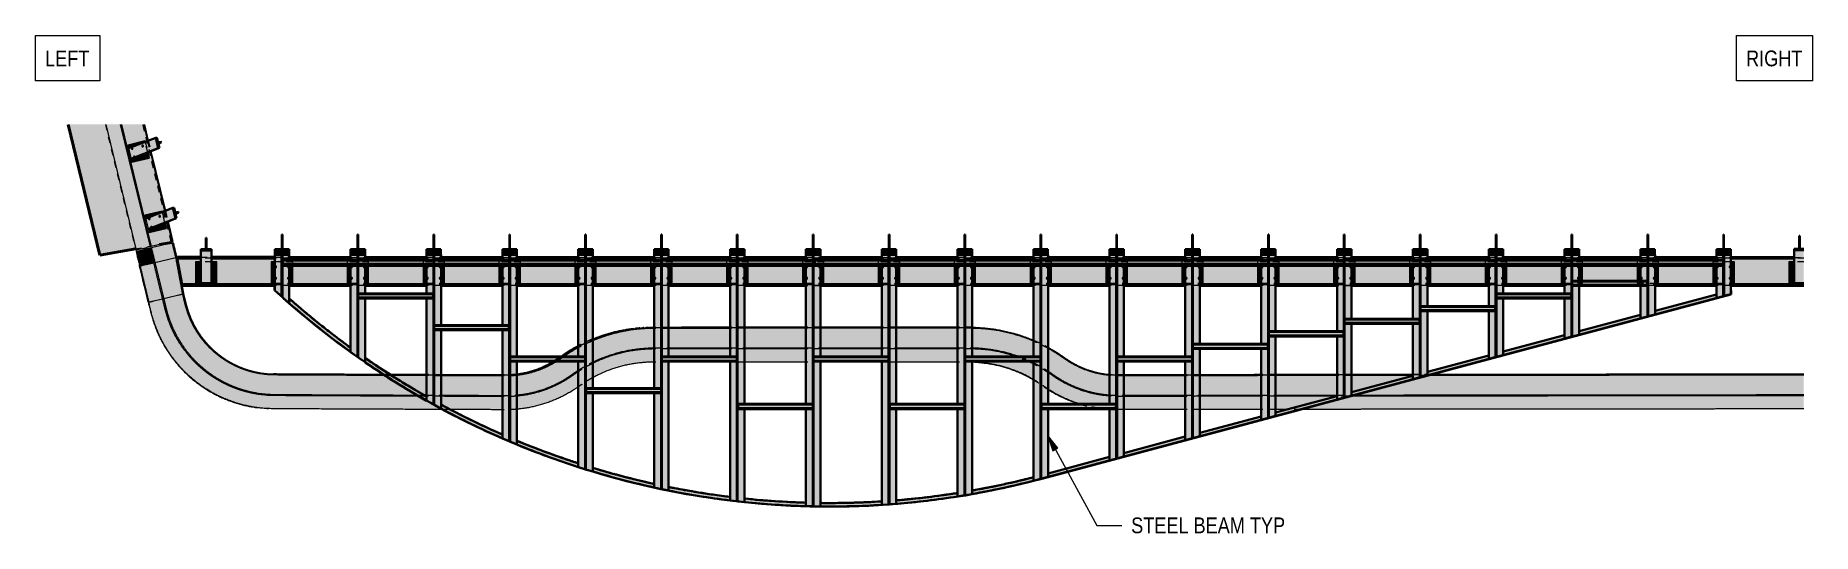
# Model space of a CAD drawing. Header units: metres. Extents: x 0 to 65, y -1187 to 1215.
# Drawn here: x 32.07 to 60.17, y -1186.59 to -1178.71 of the extents above; entities that cross this region are included whole.
import ezdxf

# ---------------------------------------------------------------- set-up
doc = ezdxf.new("R2010")
doc.units = ezdxf.units.M
doc.linetypes.add('JacobsDash', pattern=[0.0045, 0.003, -0.0015])
for name, color, linetype, lineweight in [('A-FLOR', 7, 'Continuous', 50), ('A-FLOR-HDLN', 7, 'JacobsDash', 18), ('A-GENM', 7, 'Continuous', 35), ('A-WALL', 7, 'Continuous', 50), ('A-WALL-HDLN', 7, 'JacobsDash', 18), ('G-ANNO-TEXT', 7, 'Continuous', 9), ('S-BEAM', 7, 'Continuous', 50), ('S-BEAM-HDLN', 7, 'JacobsDash', 18), ('S-FSTN', 7, 'Continuous', 18)]:
    doc.layers.add(name, color=color, linetype=linetype, lineweight=lineweight)
doc.styles.add('Arial Narrow_2', font='ARIALN.TTF', dxfattribs={"height": 0.25})

# ---------------------------------------------------------------- blocks, each defined once
blk = doc.blocks.new('BR08_GEN_POST_0 - 360UB_BASE-8745523-DRG-2873238 - SOUTH CANOPY - PLAN')
at = {"layer": 'A-GENM', "true_color": 0xc0c0c0}
for points in [[(-346.547, -1181.771), (-346.118, -1181.602), (-346.159, -1181.435), (-346.588, -1181.603), (-346.558, -1181.729)], [(-346.547, -1181.771), (-346.528, -1181.766), (-346.099, -1181.597), (-346.118, -1181.602), (-346.535, -1181.766)], [(-346.118, -1181.602), (-346.099, -1181.597), (-346.14, -1181.43), (-346.159, -1181.435)], [(-346.115, -1181.532), (-346.116, -1181.527), (-346.114, -1181.522), (-346.112, -1181.518), (-346.108, -1181.516), (-346.067, -1181.508), (-346.07, -1181.498), (-346.114, -1181.506), (-346.12, -1181.503), (-346.122, -1181.5), (-346.124, -1181.495)], [(-346.115, -1181.532), (-346.067, -1181.508), (-346.112, -1181.518), (-346.114, -1181.522), (-346.116, -1181.527), (-346.115, -1181.531)]]:
    blk.add_hatch(color=9, dxfattribs=at).paths.add_polyline_path(points)
at = {"layer": 'A-GENM'}
for p, q in [((-346.159, -1181.435), (-346.588, -1181.603)), ((-346.547, -1181.771), (-346.118, -1181.602)), ((-346.528, -1181.766), (-346.1, -1181.597)), ((-346.14, -1181.43), (-346.159, -1181.435)), ((-346.159, -1181.435), (-346.118, -1181.602)), ((-346.124, -1181.495), (-346.14, -1181.43)), ((-346.115, -1181.532), (-346.124, -1181.495)), ((-346.118, -1181.602), (-346.099, -1181.597)), ((-346.115, -1181.532), (-346.067, -1181.508)), ((-346.099, -1181.597), (-346.115, -1181.532)), ((-346.11, -1181.506), (-346.07, -1181.498)), ((-346.067, -1181.508), (-346.108, -1181.516)), ((-346.07, -1181.498), (-346.067, -1181.508)), ((-346.547, -1181.771), (-346.528, -1181.766))]:
    blk.add_line(p, q, dxfattribs=at)
at = {"layer": 'A-GENM', "flags": 128}
for points in [[(-346.124, -1181.496), (-346.123, -1181.498), (-346.122, -1181.5), (-346.121, -1181.502), (-346.119, -1181.504), (-346.117, -1181.505), (-346.114, -1181.506), (-346.112, -1181.507), (-346.11, -1181.506)], [(-346.108, -1181.516), (-346.11, -1181.517), (-346.112, -1181.518), (-346.113, -1181.52), (-346.114, -1181.522), (-346.115, -1181.524), (-346.116, -1181.527), (-346.116, -1181.529), (-346.115, -1181.532)]]:
    blk.add_lwpolyline(points, dxfattribs=at)
blk = doc.blocks.new('BR08_GEN_POST_0 - 610UB_BASE-8745540-DRG-2873238 - SOUTH CANOPY - PLAN')
at = {"layer": 'A-GENM', "true_color": 0xc0c0c0}
for points in [[(0.019, 0.54), (0.013, 0.542), (0.008, 0.545), (0.005, 0.551), (0.005, 0.554), (0.005, 0.707), (-0.005, 0.707), (-0.005, 0.551), (-0.008, 0.545), (-0.013, 0.542), (-0.019, 0.54)], [(0.005, 0.707), (0.005, 0.772), (-0.005, 0.772), (-0.005, 0.707)], [(0.114, 0.521), (0.114, 0.54), (-0.115, 0.54), (-0.115, 0.521), (0.076, 0.521)], [(0.076, 0.451), (0.114, 0.451), (0.114, 0.521), (-0.115, 0.521), (-0.115, 0.451), (-0.009, 0.452), (-0.006, 0.454), (-0.006, 0.495), (0.006, 0.495), (0.007, 0.453), (0.011, 0.452), (0.02, 0.451)]]:
    blk.add_hatch(color=9, dxfattribs=at).paths.add_polyline_path(points)
at = {"layer": 'A-GENM'}
for p, q in [((0.005, 0.772), (-0.005, 0.772)), ((-0.005, 0.772), (-0.005, 0.707)), ((-0.005, 0.554), (-0.005, 0.707)), ((0.005, 0.707), (0.005, 0.772)), ((0.005, 0.707), (0.005, 0.554)), ((-0.019, 0.54), (-0.115, 0.54)), ((-0.115, 0.54), (-0.115, 0.521)), ((-0.115, 0.521), (0.114, 0.521)), ((-0.115, 0.521), (-0.115, 0.451)), ((0.019, 0.54), (-0.019, 0.54)), ((0.114, 0.54), (0.019, 0.54)), ((0.114, 0.521), (0.114, 0.54)), ((0.114, 0.451), (0.114, 0.521))]:
    blk.add_line(p, q, dxfattribs=at)
at = {"layer": 'A-GENM', "flags": 128}
for points in [[(-0.019, 0.54), (-0.016, 0.541), (-0.013, 0.542), (-0.01, 0.543), (-0.008, 0.545), (-0.006, 0.548), (-0.005, 0.551), (-0.005, 0.554)], [(0.005, 0.554), (0.005, 0.551), (0.006, 0.548), (0.008, 0.545), (0.01, 0.543), (0.013, 0.542), (0.016, 0.541), (0.019, 0.54)]]:
    blk.add_lwpolyline(points, dxfattribs=at)
blk = doc.blocks.new('BR08_GEN_POST_0 - 610UB_BASE-V56-DRG-2873238 - SOUTH CANOPY - PLAN')
at = {"layer": 'A-GENM', "true_color": 0xc0c0c0}
for points in [[(0.019, 0.54), (0.013, 0.542), (0.008, 0.545), (0.005, 0.551), (0.005, 0.554), (0.005, 0.707), (-0.005, 0.707), (-0.005, 0.551), (-0.008, 0.545), (-0.013, 0.542), (-0.016, 0.54)], [(0.005, 0.707), (0.005, 0.772), (-0.005, 0.772), (-0.005, 0.707)], [(0.114, 0.521), (0.114, 0.54), (-0.115, 0.54), (-0.115, 0.521), (0.093, 0.521)], [(0.114, 0.451), (0.114, 0.521), (-0.115, 0.521), (-0.115, 0.451), (-0.009, 0.452), (-0.006, 0.454), (-0.006, 0.495), (0.006, 0.495), (0.006, 0.453), (0.011, 0.452), (0.02, 0.451), (0.093, 0.451)]]:
    blk.add_hatch(color=9, dxfattribs=at).paths.add_polyline_path(points)
at = {"layer": 'A-GENM'}
for p, q in [((0.005, 0.772), (-0.005, 0.772)), ((-0.005, 0.772), (-0.005, 0.707)), ((-0.005, 0.554), (-0.005, 0.707)), ((0.005, 0.707), (0.005, 0.772)), ((0.005, 0.707), (0.005, 0.554)), ((-0.019, 0.54), (-0.115, 0.54)), ((-0.115, 0.54), (-0.115, 0.521)), ((-0.115, 0.521), (0.114, 0.521)), ((-0.115, 0.521), (-0.115, 0.451)), ((0.019, 0.54), (-0.019, 0.54)), ((0.114, 0.54), (0.019, 0.54)), ((0.114, 0.521), (0.114, 0.54)), ((0.114, 0.451), (0.114, 0.521))]:
    blk.add_line(p, q, dxfattribs=at)
at = {"layer": 'A-GENM', "flags": 128}
for points in [[(-0.019, 0.54), (-0.016, 0.541), (-0.013, 0.542), (-0.01, 0.543), (-0.008, 0.545), (-0.006, 0.548), (-0.005, 0.551), (-0.005, 0.554)], [(0.005, 0.554), (0.005, 0.551), (0.006, 0.548), (0.008, 0.545), (0.01, 0.543), (0.013, 0.542), (0.016, 0.541), (0.019, 0.54)]]:
    blk.add_lwpolyline(points, dxfattribs=at)
blk = doc.blocks.new('BR08_GEN_POST_0 - 360UB_BASE-TRANS-8745542-DRG-2873238 - SOUTH CANOPY - PLAN')
at = {"layer": 'A-GENM', "true_color": 0xc0c0c0}
for points in [[(0.019, 0.54), (0.013, 0.542), (0.008, 0.545), (0.005, 0.55), (0.005, 0.553), (0.005, 0.687), (-0.005, 0.687), (-0.005, 0.55), (-0.008, 0.545), (-0.013, 0.542), (-0.019, 0.54)], [(0.005, 0.687), (0.005, 0.72), (-0.005, 0.72), (-0.005, 0.687)], [(0.086, 0.521), (0.086, 0.54), (-0.086, 0.54), (-0.086, 0.521)], [(0.086, 0), (0.086, 0.521), (-0.086, 0.521), (-0.086, 0), (-0.012, 0)]]:
    blk.add_hatch(color=9, dxfattribs=at).paths.add_polyline_path(points)
at = {"layer": 'A-GENM'}
for p, q in [((0.005, 0.72), (-0.005, 0.72)), ((-0.005, 0.72), (-0.005, 0.687)), ((-0.005, 0.553), (-0.005, 0.687)), ((0.005, 0.687), (0.005, 0.72)), ((0.005, 0.687), (0.005, 0.553)), ((-0.019, 0.54), (-0.086, 0.54)), ((-0.086, 0.54), (-0.086, 0.521)), ((-0.086, 0.521), (0.086, 0.521)), ((-0.086, 0.521), (-0.086, 0)), ((0.019, 0.54), (-0.019, 0.54)), ((0.086, 0.54), (0.019, 0.54)), ((0.086, 0.521), (0.086, 0.54)), ((0.086, 0), (0.086, 0.521)), ((-0.086, 0), (0.086, 0))]:
    blk.add_line(p, q, dxfattribs=at)
at = {"layer": 'A-GENM', "flags": 128}
for points in [[(-0.019, 0.54), (-0.016, 0.541), (-0.013, 0.542), (-0.01, 0.543), (-0.008, 0.545), (-0.006, 0.547), (-0.005, 0.55), (-0.005, 0.553)], [(0.005, 0.553), (0.005, 0.55), (0.006, 0.547), (0.008, 0.545), (0.01, 0.543), (0.013, 0.542), (0.016, 0.541), (0.019, 0.54)]]:
    blk.add_lwpolyline(points, dxfattribs=at)
blk = doc.blocks.new('BR08_GEN_POST_0 - 610UB_BASE-V57-DRG-2873238 - SOUTH CANOPY - PLAN')
at = {"layer": 'A-GENM', "true_color": 0xc0c0c0}
for points in [[(0.019, 0.54), (0.013, 0.542), (0.008, 0.545), (0.005, 0.551), (0.005, 0.554), (0.005, 0.707), (-0.005, 0.707), (-0.005, 0.551), (-0.008, 0.545), (-0.013, 0.542), (-0.019, 0.54)], [(0.005, 0.707), (0.005, 0.772), (-0.005, 0.772), (-0.005, 0.707)], [(0.114, 0.521), (0.114, 0.54), (-0.115, 0.54), (-0.115, 0.521), (0.089, 0.521)], [(0.089, 0.451), (0.114, 0.451), (0.114, 0.521), (-0.115, 0.521), (-0.115, 0.451), (-0.009, 0.452), (-0.006, 0.453), (-0.006, 0.495), (0.006, 0.495), (0.007, 0.453), (0.011, 0.452), (0.02, 0.451)]]:
    blk.add_hatch(color=9, dxfattribs=at).paths.add_polyline_path(points)
at = {"layer": 'A-GENM'}
for p, q in [((0.005, 0.772), (-0.005, 0.772)), ((-0.005, 0.772), (-0.005, 0.707)), ((-0.005, 0.554), (-0.005, 0.707)), ((0.005, 0.707), (0.005, 0.772)), ((0.005, 0.707), (0.005, 0.554)), ((-0.019, 0.54), (-0.115, 0.54)), ((-0.115, 0.54), (-0.115, 0.521)), ((-0.115, 0.521), (0.114, 0.521)), ((-0.115, 0.521), (-0.115, 0.451)), ((0.019, 0.54), (-0.019, 0.54)), ((0.114, 0.54), (0.019, 0.54)), ((0.114, 0.521), (0.114, 0.54)), ((0.114, 0.451), (0.114, 0.521))]:
    blk.add_line(p, q, dxfattribs=at)
at = {"layer": 'A-GENM', "flags": 128}
for points in [[(-0.019, 0.54), (-0.016, 0.541), (-0.013, 0.542), (-0.01, 0.543), (-0.008, 0.545), (-0.006, 0.548), (-0.005, 0.551), (-0.005, 0.554)], [(0.005, 0.554), (0.005, 0.551), (0.006, 0.548), (0.008, 0.545), (0.01, 0.543), (0.013, 0.542), (0.016, 0.541), (0.019, 0.54)]]:
    blk.add_lwpolyline(points, dxfattribs=at)
blk = doc.blocks.new('BR08_GEN_POST_0 - 610UB_BASE-V58-DRG-2873238 - SOUTH CANOPY - PLAN')
at = {"layer": 'A-GENM', "true_color": 0xc0c0c0}
for points in [[(0.019, 0.54), (0.013, 0.542), (0.008, 0.545), (0.005, 0.551), (0.005, 0.554), (0.005, 0.707), (-0.005, 0.707), (-0.005, 0.551), (-0.008, 0.545), (-0.013, 0.542), (-0.019, 0.54)], [(0.005, 0.707), (0.005, 0.772), (-0.005, 0.772), (-0.005, 0.707)], [(0.114, 0.521), (0.114, 0.54), (-0.115, 0.54), (-0.115, 0.521), (0.083, 0.521)], [(0.083, 0.451), (0.114, 0.451), (0.114, 0.521), (-0.115, 0.521), (-0.115, 0.451), (-0.009, 0.452), (-0.006, 0.454), (-0.006, 0.495), (0.006, 0.495), (0.007, 0.453), (0.011, 0.452), (0.02, 0.451)]]:
    blk.add_hatch(color=9, dxfattribs=at).paths.add_polyline_path(points)
at = {"layer": 'A-GENM'}
for p, q in [((0.005, 0.772), (-0.005, 0.772)), ((-0.005, 0.772), (-0.005, 0.707)), ((-0.005, 0.554), (-0.005, 0.707)), ((0.005, 0.707), (0.005, 0.772)), ((0.005, 0.707), (0.005, 0.554)), ((-0.019, 0.54), (-0.115, 0.54)), ((-0.115, 0.54), (-0.115, 0.521)), ((-0.115, 0.521), (0.114, 0.521)), ((-0.115, 0.521), (-0.115, 0.451)), ((0.019, 0.54), (-0.019, 0.54)), ((0.114, 0.54), (0.019, 0.54)), ((0.114, 0.521), (0.114, 0.54)), ((0.114, 0.451), (0.114, 0.521))]:
    blk.add_line(p, q, dxfattribs=at)
at = {"layer": 'A-GENM', "flags": 128}
for points in [[(-0.019, 0.54), (-0.016, 0.541), (-0.013, 0.542), (-0.01, 0.543), (-0.008, 0.545), (-0.006, 0.548), (-0.005, 0.551), (-0.005, 0.554)], [(0.005, 0.554), (0.005, 0.551), (0.006, 0.548), (0.008, 0.545), (0.01, 0.543), (0.013, 0.542), (0.016, 0.541), (0.019, 0.54)]]:
    blk.add_lwpolyline(points, dxfattribs=at)
blk = doc.blocks.new('BR08_GEN_POST_0 - 610UB_BASE-V59-DRG-2873238 - SOUTH CANOPY - PLAN')
at = {"layer": 'A-GENM', "true_color": 0xc0c0c0}
for points in [[(0.019, 0.54), (0.013, 0.542), (0.008, 0.545), (0.005, 0.551), (0.005, 0.554), (0.005, 0.707), (-0.005, 0.707), (-0.005, 0.551), (-0.008, 0.545), (-0.013, 0.542), (-0.019, 0.54)], [(0.005, 0.707), (0.005, 0.772), (-0.005, 0.772), (-0.005, 0.707)], [(0.114, 0.521), (0.114, 0.54), (-0.115, 0.54), (-0.115, 0.521), (0.07, 0.521)], [(0.07, 0.451), (0.114, 0.451), (0.114, 0.521), (-0.115, 0.521), (-0.115, 0.451), (-0.009, 0.452), (-0.006, 0.454), (-0.006, 0.495), (0.006, 0.495), (0.007, 0.453), (0.011, 0.452), (0.02, 0.451)]]:
    blk.add_hatch(color=9, dxfattribs=at).paths.add_polyline_path(points)
at = {"layer": 'A-GENM'}
for p, q in [((0.005, 0.772), (-0.005, 0.772)), ((-0.005, 0.772), (-0.005, 0.707)), ((-0.005, 0.554), (-0.005, 0.707)), ((0.005, 0.707), (0.005, 0.772)), ((0.005, 0.707), (0.005, 0.554)), ((-0.019, 0.54), (-0.115, 0.54)), ((-0.115, 0.54), (-0.115, 0.521)), ((-0.115, 0.521), (0.114, 0.521)), ((-0.115, 0.521), (-0.115, 0.451)), ((0.019, 0.54), (-0.019, 0.54)), ((0.114, 0.54), (0.019, 0.54)), ((0.114, 0.521), (0.114, 0.54)), ((0.114, 0.451), (0.114, 0.521))]:
    blk.add_line(p, q, dxfattribs=at)
at = {"layer": 'A-GENM', "flags": 128}
for points in [[(-0.019, 0.54), (-0.016, 0.541), (-0.013, 0.542), (-0.01, 0.543), (-0.008, 0.545), (-0.006, 0.548), (-0.005, 0.551), (-0.005, 0.554)], [(0.005, 0.554), (0.005, 0.551), (0.006, 0.548), (0.008, 0.545), (0.01, 0.543), (0.013, 0.542), (0.016, 0.541), (0.019, 0.54)]]:
    blk.add_lwpolyline(points, dxfattribs=at)
blk = doc.blocks.new('BR08_GEN_POST_0 - 610UB_BASE-V60-DRG-2873238 - SOUTH CANOPY - PLAN')
at = {"layer": 'A-GENM', "true_color": 0xc0c0c0}
for points in [[(0.019, 0.54), (0.013, 0.542), (0.008, 0.545), (0.005, 0.551), (0.005, 0.554), (0.005, 0.707), (-0.005, 0.707), (-0.005, 0.551), (-0.008, 0.545), (-0.013, 0.542), (-0.019, 0.54)], [(0.005, 0.707), (0.005, 0.772), (-0.005, 0.772), (-0.005, 0.707)], [(0.114, 0.521), (0.114, 0.54), (-0.115, 0.54), (-0.115, 0.521), (0.063, 0.521)], [(0.063, 0.451), (0.114, 0.451), (0.114, 0.521), (-0.115, 0.521), (-0.115, 0.451), (-0.009, 0.452), (-0.006, 0.454), (-0.006, 0.495), (0.006, 0.495), (0.007, 0.453), (0.011, 0.452), (0.02, 0.451)]]:
    blk.add_hatch(color=9, dxfattribs=at).paths.add_polyline_path(points)
at = {"layer": 'A-GENM'}
for p, q in [((0.005, 0.772), (-0.005, 0.772)), ((-0.005, 0.772), (-0.005, 0.707)), ((-0.005, 0.554), (-0.005, 0.707)), ((0.005, 0.707), (0.005, 0.772)), ((0.005, 0.707), (0.005, 0.554)), ((-0.019, 0.54), (-0.115, 0.54)), ((-0.115, 0.54), (-0.115, 0.521)), ((-0.115, 0.521), (0.114, 0.521)), ((-0.115, 0.521), (-0.115, 0.451)), ((0.019, 0.54), (-0.019, 0.54)), ((0.114, 0.54), (0.019, 0.54)), ((0.114, 0.521), (0.114, 0.54)), ((0.114, 0.451), (0.114, 0.521))]:
    blk.add_line(p, q, dxfattribs=at)
at = {"layer": 'A-GENM', "flags": 128}
for points in [[(-0.019, 0.54), (-0.016, 0.541), (-0.013, 0.542), (-0.01, 0.543), (-0.008, 0.545), (-0.006, 0.548), (-0.005, 0.551), (-0.005, 0.554)], [(0.005, 0.554), (0.005, 0.551), (0.006, 0.548), (0.008, 0.545), (0.01, 0.543), (0.013, 0.542), (0.016, 0.541), (0.019, 0.54)]]:
    blk.add_lwpolyline(points, dxfattribs=at)
blk = doc.blocks.new('BR08_GEN_POST_0 - 610UB_BASE-V61-DRG-2873238 - SOUTH CANOPY - PLAN')
at = {"layer": 'A-GENM', "true_color": 0xc0c0c0}
for points in [[(0.019, 0.54), (0.013, 0.542), (0.008, 0.545), (0.005, 0.551), (0.005, 0.554), (0.005, 0.707), (-0.005, 0.707), (-0.005, 0.551), (-0.008, 0.545), (-0.013, 0.542), (-0.019, 0.54)], [(0.005, 0.707), (0.005, 0.772), (-0.005, 0.772), (-0.005, 0.707)], [(0.114, 0.521), (0.114, 0.54), (-0.115, 0.54), (-0.115, 0.521), (0.057, 0.521)], [(0.057, 0.451), (0.114, 0.451), (0.114, 0.521), (-0.115, 0.521), (-0.115, 0.451), (-0.009, 0.452), (-0.006, 0.454), (-0.006, 0.495), (0.006, 0.495), (0.007, 0.453), (0.011, 0.452), (0.02, 0.451)]]:
    blk.add_hatch(color=9, dxfattribs=at).paths.add_polyline_path(points)
at = {"layer": 'A-GENM'}
for p, q in [((0.005, 0.772), (-0.005, 0.772)), ((-0.005, 0.772), (-0.005, 0.707)), ((-0.005, 0.554), (-0.005, 0.707)), ((0.005, 0.707), (0.005, 0.772)), ((0.005, 0.707), (0.005, 0.554)), ((-0.019, 0.54), (-0.115, 0.54)), ((-0.115, 0.54), (-0.115, 0.521)), ((-0.115, 0.521), (0.114, 0.521)), ((-0.115, 0.521), (-0.115, 0.451)), ((0.019, 0.54), (-0.019, 0.54)), ((0.114, 0.54), (0.019, 0.54)), ((0.114, 0.521), (0.114, 0.54)), ((0.114, 0.451), (0.114, 0.521))]:
    blk.add_line(p, q, dxfattribs=at)
at = {"layer": 'A-GENM', "flags": 128}
for points in [[(-0.019, 0.54), (-0.016, 0.541), (-0.013, 0.542), (-0.01, 0.543), (-0.008, 0.545), (-0.006, 0.548), (-0.005, 0.551), (-0.005, 0.554)], [(0.005, 0.554), (0.005, 0.551), (0.006, 0.548), (0.008, 0.545), (0.01, 0.543), (0.013, 0.542), (0.016, 0.541), (0.019, 0.54)]]:
    blk.add_lwpolyline(points, dxfattribs=at)
blk = doc.blocks.new('BR08_GEN_POST_0 - 610UB_BASE-V62-DRG-2873238 - SOUTH CANOPY - PLAN')
at = {"layer": 'A-GENM', "true_color": 0xc0c0c0}
for points in [[(0.019, 0.54), (0.013, 0.542), (0.008, 0.545), (0.005, 0.551), (0.005, 0.554), (0.005, 0.707), (-0.005, 0.707), (-0.005, 0.551), (-0.008, 0.545), (-0.013, 0.542), (-0.019, 0.54)], [(0.005, 0.707), (0.005, 0.772), (-0.005, 0.772), (-0.005, 0.707)], [(0.114, 0.521), (0.114, 0.54), (-0.115, 0.54), (-0.115, 0.521), (0.05, 0.521)], [(0.05, 0.451), (0.114, 0.451), (0.114, 0.521), (-0.115, 0.521), (-0.115, 0.451), (-0.009, 0.452), (-0.006, 0.454), (-0.006, 0.495), (0.006, 0.495), (0.007, 0.453), (0.011, 0.452), (0.02, 0.451)]]:
    blk.add_hatch(color=9, dxfattribs=at).paths.add_polyline_path(points)
at = {"layer": 'A-GENM'}
for p, q in [((0.005, 0.772), (-0.005, 0.772)), ((-0.005, 0.772), (-0.005, 0.707)), ((-0.005, 0.554), (-0.005, 0.707)), ((0.005, 0.707), (0.005, 0.772)), ((0.005, 0.707), (0.005, 0.554)), ((-0.019, 0.54), (-0.115, 0.54)), ((-0.115, 0.54), (-0.115, 0.521)), ((-0.115, 0.521), (0.114, 0.521)), ((-0.115, 0.521), (-0.115, 0.451)), ((0.019, 0.54), (-0.019, 0.54)), ((0.114, 0.54), (0.019, 0.54)), ((0.114, 0.521), (0.114, 0.54)), ((0.114, 0.451), (0.114, 0.521))]:
    blk.add_line(p, q, dxfattribs=at)
at = {"layer": 'A-GENM', "flags": 128}
for points in [[(-0.019, 0.54), (-0.016, 0.541), (-0.013, 0.542), (-0.01, 0.543), (-0.008, 0.545), (-0.006, 0.548), (-0.005, 0.551), (-0.005, 0.554)], [(0.005, 0.554), (0.005, 0.551), (0.006, 0.548), (0.008, 0.545), (0.01, 0.543), (0.013, 0.542), (0.016, 0.541), (0.019, 0.54)]]:
    blk.add_lwpolyline(points, dxfattribs=at)
blk = doc.blocks.new('BR08_GEN_POST_0 - 610UB_BASE-V63-DRG-2873238 - SOUTH CANOPY - PLAN')
at = {"layer": 'A-GENM', "true_color": 0xc0c0c0}
for points in [[(0.019, 0.54), (0.013, 0.542), (0.008, 0.545), (0.005, 0.551), (0.005, 0.554), (0.005, 0.707), (-0.005, 0.707), (-0.005, 0.551), (-0.008, 0.545), (-0.013, 0.542), (-0.019, 0.54)], [(0.005, 0.707), (0.005, 0.772), (-0.005, 0.772), (-0.005, 0.707)], [(0.114, 0.521), (0.114, 0.54), (-0.115, 0.54), (-0.115, 0.521), (0.043, 0.521)], [(0.043, 0.451), (0.114, 0.451), (0.114, 0.521), (-0.115, 0.521), (-0.115, 0.451), (-0.009, 0.452), (-0.006, 0.454), (-0.006, 0.495), (0.006, 0.495), (0.007, 0.453), (0.011, 0.452), (0.02, 0.451)]]:
    blk.add_hatch(color=9, dxfattribs=at).paths.add_polyline_path(points)
at = {"layer": 'A-GENM'}
for p, q in [((0.005, 0.772), (-0.005, 0.772)), ((-0.005, 0.772), (-0.005, 0.707)), ((-0.005, 0.554), (-0.005, 0.707)), ((0.005, 0.707), (0.005, 0.772)), ((0.005, 0.707), (0.005, 0.554)), ((-0.019, 0.54), (-0.115, 0.54)), ((-0.115, 0.54), (-0.115, 0.521)), ((-0.115, 0.521), (0.114, 0.521)), ((-0.115, 0.521), (-0.115, 0.451)), ((0.019, 0.54), (-0.019, 0.54)), ((0.114, 0.54), (0.019, 0.54)), ((0.114, 0.521), (0.114, 0.54)), ((0.114, 0.451), (0.114, 0.521))]:
    blk.add_line(p, q, dxfattribs=at)
at = {"layer": 'A-GENM', "flags": 128}
for points in [[(-0.019, 0.54), (-0.016, 0.541), (-0.013, 0.542), (-0.01, 0.543), (-0.008, 0.545), (-0.006, 0.548), (-0.005, 0.551), (-0.005, 0.554)], [(0.005, 0.554), (0.005, 0.551), (0.006, 0.548), (0.008, 0.545), (0.01, 0.543), (0.013, 0.542), (0.016, 0.541), (0.019, 0.54)]]:
    blk.add_lwpolyline(points, dxfattribs=at)
blk = doc.blocks.new('BR08_GEN_POST_0 - 610UB_BASE-V64-DRG-2873238 - SOUTH CANOPY - PLAN')
at = {"layer": 'A-GENM', "true_color": 0xc0c0c0}
for points in [[(0.019, 0.54), (0.013, 0.542), (0.008, 0.545), (0.005, 0.551), (0.005, 0.554), (0.005, 0.707), (-0.005, 0.707), (-0.005, 0.551), (-0.008, 0.545), (-0.013, 0.542), (-0.019, 0.54)], [(0.005, 0.707), (0.005, 0.772), (-0.005, 0.772), (-0.005, 0.707)], [(0.114, 0.521), (0.114, 0.54), (-0.115, 0.54), (-0.115, 0.521), (0.037, 0.521)], [(0.037, 0.451), (0.114, 0.451), (0.114, 0.521), (-0.115, 0.521), (-0.115, 0.451), (-0.009, 0.452), (-0.006, 0.454), (-0.006, 0.495), (0.006, 0.495), (0.006, 0.453), (0.011, 0.452), (0.02, 0.451)]]:
    blk.add_hatch(color=9, dxfattribs=at).paths.add_polyline_path(points)
at = {"layer": 'A-GENM'}
for p, q in [((0.005, 0.772), (-0.005, 0.772)), ((-0.005, 0.772), (-0.005, 0.707)), ((-0.005, 0.554), (-0.005, 0.707)), ((0.005, 0.707), (0.005, 0.772)), ((0.005, 0.707), (0.005, 0.554)), ((-0.019, 0.54), (-0.115, 0.54)), ((-0.115, 0.54), (-0.115, 0.521)), ((-0.115, 0.521), (0.114, 0.521)), ((-0.115, 0.521), (-0.115, 0.451)), ((0.019, 0.54), (-0.019, 0.54)), ((0.114, 0.54), (0.019, 0.54)), ((0.114, 0.521), (0.114, 0.54)), ((0.114, 0.451), (0.114, 0.521))]:
    blk.add_line(p, q, dxfattribs=at)
at = {"layer": 'A-GENM', "flags": 128}
for points in [[(-0.019, 0.54), (-0.016, 0.541), (-0.013, 0.542), (-0.01, 0.543), (-0.008, 0.545), (-0.006, 0.548), (-0.005, 0.551), (-0.005, 0.554)], [(0.005, 0.554), (0.005, 0.551), (0.006, 0.548), (0.008, 0.545), (0.01, 0.543), (0.013, 0.542), (0.016, 0.541), (0.019, 0.54)]]:
    blk.add_lwpolyline(points, dxfattribs=at)
blk = doc.blocks.new('BR08_GEN_POST_0 - 610UB_BASE-V65-DRG-2873238 - SOUTH CANOPY - PLAN')
at = {"layer": 'A-GENM', "true_color": 0xc0c0c0}
for points in [[(0.019, 0.54), (0.013, 0.542), (0.008, 0.545), (0.005, 0.551), (0.005, 0.554), (0.005, 0.707), (-0.005, 0.707), (-0.005, 0.551), (-0.008, 0.545), (-0.013, 0.542), (-0.019, 0.54)], [(0.005, 0.707), (0.005, 0.772), (-0.005, 0.772), (-0.005, 0.707)], [(0.114, 0.521), (0.114, 0.54), (-0.115, 0.54), (-0.115, 0.521), (0.03, 0.521)], [(0.03, 0.451), (0.114, 0.451), (0.114, 0.521), (-0.115, 0.521), (-0.115, 0.451), (-0.009, 0.452), (-0.006, 0.454), (-0.006, 0.495), (0.006, 0.495), (0.006, 0.453), (0.011, 0.452), (0.02, 0.451)]]:
    blk.add_hatch(color=9, dxfattribs=at).paths.add_polyline_path(points)
at = {"layer": 'A-GENM'}
for p, q in [((0.005, 0.772), (-0.005, 0.772)), ((-0.005, 0.772), (-0.005, 0.707)), ((-0.005, 0.554), (-0.005, 0.707)), ((0.005, 0.707), (0.005, 0.772)), ((0.005, 0.707), (0.005, 0.554)), ((-0.019, 0.54), (-0.115, 0.54)), ((-0.115, 0.54), (-0.115, 0.521)), ((-0.115, 0.521), (0.114, 0.521)), ((-0.115, 0.521), (-0.115, 0.451)), ((0.019, 0.54), (-0.019, 0.54)), ((0.114, 0.54), (0.019, 0.54)), ((0.114, 0.521), (0.114, 0.54)), ((0.114, 0.451), (0.114, 0.521))]:
    blk.add_line(p, q, dxfattribs=at)
at = {"layer": 'A-GENM', "flags": 128}
for points in [[(-0.019, 0.54), (-0.016, 0.541), (-0.013, 0.542), (-0.01, 0.543), (-0.008, 0.545), (-0.006, 0.548), (-0.005, 0.551), (-0.005, 0.554)], [(0.005, 0.554), (0.005, 0.551), (0.006, 0.548), (0.008, 0.545), (0.01, 0.543), (0.013, 0.542), (0.016, 0.541), (0.019, 0.54)]]:
    blk.add_lwpolyline(points, dxfattribs=at)
blk = doc.blocks.new('BR08_GEN_POST_0 - 610UB_BASE-V66-DRG-2873238 - SOUTH CANOPY - PLAN')
at = {"layer": 'A-GENM', "true_color": 0xc0c0c0}
for points in [[(0.019, 0.54), (0.013, 0.542), (0.008, 0.545), (0.005, 0.551), (0.005, 0.554), (0.005, 0.707), (-0.005, 0.707), (-0.005, 0.551), (-0.008, 0.545), (-0.013, 0.542), (-0.019, 0.54)], [(0.005, 0.707), (0.005, 0.772), (-0.005, 0.772), (-0.005, 0.707)], [(0.114, 0.521), (0.114, 0.54), (-0.115, 0.54), (-0.115, 0.521), (0.024, 0.521)], [(0.024, 0.451), (0.114, 0.451), (0.114, 0.521), (-0.115, 0.521), (-0.115, 0.451), (-0.009, 0.452), (-0.006, 0.454), (-0.006, 0.495), (0.006, 0.495), (0.006, 0.453), (0.011, 0.452), (0.02, 0.451)]]:
    blk.add_hatch(color=9, dxfattribs=at).paths.add_polyline_path(points)
at = {"layer": 'A-GENM'}
for p, q in [((0.005, 0.772), (-0.005, 0.772)), ((-0.005, 0.772), (-0.005, 0.707)), ((-0.005, 0.554), (-0.005, 0.707)), ((0.005, 0.707), (0.005, 0.772)), ((0.005, 0.707), (0.005, 0.554)), ((-0.019, 0.54), (-0.115, 0.54)), ((-0.115, 0.54), (-0.115, 0.521)), ((-0.115, 0.521), (0.114, 0.521)), ((-0.115, 0.521), (-0.115, 0.451)), ((0.019, 0.54), (-0.019, 0.54)), ((0.114, 0.54), (0.019, 0.54)), ((0.114, 0.521), (0.114, 0.54)), ((0.114, 0.451), (0.114, 0.521))]:
    blk.add_line(p, q, dxfattribs=at)
at = {"layer": 'A-GENM', "flags": 128}
for points in [[(-0.019, 0.54), (-0.016, 0.541), (-0.013, 0.542), (-0.01, 0.543), (-0.008, 0.545), (-0.006, 0.548), (-0.005, 0.551), (-0.005, 0.554)], [(0.005, 0.554), (0.005, 0.551), (0.006, 0.548), (0.008, 0.545), (0.01, 0.543), (0.013, 0.542), (0.016, 0.541), (0.019, 0.54)]]:
    blk.add_lwpolyline(points, dxfattribs=at)
blk = doc.blocks.new('BR08_GEN_POST_0 - 610UB_BASE-V67-DRG-2873238 - SOUTH CANOPY - PLAN')
at = {"layer": 'A-GENM', "true_color": 0xc0c0c0}
for points in [[(0.019, 0.54), (0.013, 0.542), (0.008, 0.545), (0.005, 0.551), (0.005, 0.554), (0.005, 0.707), (-0.005, 0.707), (-0.005, 0.551), (-0.008, 0.545), (-0.013, 0.542), (-0.019, 0.54), (0.017, 0.54)], [(0.005, 0.707), (0.005, 0.772), (-0.005, 0.772), (-0.005, 0.707)], [(0.114, 0.521), (0.114, 0.54), (-0.115, 0.54), (-0.115, 0.521), (0.017, 0.521)], [(0.114, 0.451), (0.114, 0.521), (-0.115, 0.521), (-0.115, 0.451), (-0.009, 0.452), (-0.006, 0.454), (-0.006, 0.495), (0.006, 0.495), (0.006, 0.453), (0.011, 0.452), (0.02, 0.451)]]:
    blk.add_hatch(color=9, dxfattribs=at).paths.add_polyline_path(points)
at = {"layer": 'A-GENM'}
for p, q in [((0.005, 0.772), (-0.005, 0.772)), ((-0.005, 0.772), (-0.005, 0.707)), ((-0.005, 0.554), (-0.005, 0.707)), ((0.005, 0.707), (0.005, 0.772)), ((0.005, 0.707), (0.005, 0.554)), ((-0.019, 0.54), (-0.115, 0.54)), ((-0.115, 0.54), (-0.115, 0.521)), ((-0.115, 0.521), (0.114, 0.521)), ((-0.115, 0.521), (-0.115, 0.451)), ((0.019, 0.54), (-0.019, 0.54)), ((0.114, 0.54), (0.019, 0.54)), ((0.114, 0.521), (0.114, 0.54)), ((0.114, 0.451), (0.114, 0.521))]:
    blk.add_line(p, q, dxfattribs=at)
at = {"layer": 'A-GENM', "flags": 128}
for points in [[(-0.019, 0.54), (-0.016, 0.541), (-0.013, 0.542), (-0.01, 0.543), (-0.008, 0.545), (-0.006, 0.548), (-0.005, 0.551), (-0.005, 0.554)], [(0.005, 0.554), (0.005, 0.551), (0.006, 0.548), (0.008, 0.545), (0.01, 0.543), (0.013, 0.542), (0.016, 0.541), (0.019, 0.54)]]:
    blk.add_lwpolyline(points, dxfattribs=at)
blk = doc.blocks.new('BR08_GEN_POST_0 - 610UB_BASE-V68-DRG-2873238 - SOUTH CANOPY - PLAN')
at = {"layer": 'A-GENM', "true_color": 0xc0c0c0}
for points in [[(0.019, 0.54), (0.013, 0.542), (0.008, 0.545), (0.005, 0.551), (0.005, 0.554), (0.005, 0.707), (-0.005, 0.707), (-0.005, 0.551), (-0.008, 0.545), (-0.013, 0.542), (-0.019, 0.54), (0.011, 0.54)], [(0.005, 0.707), (0.005, 0.772), (-0.005, 0.772), (-0.005, 0.707)], [(0.114, 0.521), (0.114, 0.54), (-0.115, 0.54), (-0.115, 0.521), (0.011, 0.521)], [(0.114, 0.451), (0.114, 0.521), (-0.115, 0.521), (-0.115, 0.451), (-0.009, 0.452), (-0.006, 0.454), (-0.006, 0.495), (0.006, 0.495), (0.006, 0.453), (0.011, 0.452), (0.02, 0.451)]]:
    blk.add_hatch(color=9, dxfattribs=at).paths.add_polyline_path(points)
at = {"layer": 'A-GENM'}
for p, q in [((0.005, 0.772), (-0.005, 0.772)), ((-0.005, 0.772), (-0.005, 0.707)), ((-0.005, 0.554), (-0.005, 0.707)), ((0.005, 0.707), (0.005, 0.772)), ((0.005, 0.707), (0.005, 0.554)), ((-0.019, 0.54), (-0.115, 0.54)), ((-0.115, 0.54), (-0.115, 0.521)), ((-0.115, 0.521), (0.114, 0.521)), ((-0.115, 0.521), (-0.115, 0.451)), ((0.019, 0.54), (-0.019, 0.54)), ((0.114, 0.54), (0.019, 0.54)), ((0.114, 0.521), (0.114, 0.54)), ((0.114, 0.451), (0.114, 0.521))]:
    blk.add_line(p, q, dxfattribs=at)
at = {"layer": 'A-GENM', "flags": 128}
for points in [[(-0.019, 0.54), (-0.016, 0.541), (-0.013, 0.542), (-0.01, 0.543), (-0.008, 0.545), (-0.006, 0.548), (-0.005, 0.551), (-0.005, 0.554)], [(0.005, 0.554), (0.005, 0.551), (0.006, 0.548), (0.008, 0.545), (0.01, 0.543), (0.013, 0.542), (0.016, 0.541), (0.019, 0.54)]]:
    blk.add_lwpolyline(points, dxfattribs=at)
blk = doc.blocks.new('BR08_GEN_POST_0 - 610UB_BASE-V69-DRG-2873238 - SOUTH CANOPY - PLAN')
at = {"layer": 'A-GENM', "true_color": 0xc0c0c0}
for points in [[(0.019, 0.54), (0.013, 0.542), (0.008, 0.545), (0.005, 0.551), (0.005, 0.554), (0.004, 0.707), (-0.005, 0.707), (-0.005, 0.551), (-0.008, 0.545), (-0.013, 0.542), (-0.019, 0.54), (0.004, 0.54)], [(0.005, 0.707), (0.004, 0.772), (-0.005, 0.772), (-0.005, 0.707), (0.004, 0.707)], [(0.114, 0.521), (0.114, 0.54), (-0.115, 0.54), (-0.115, 0.521), (0.004, 0.521)]]:
    blk.add_hatch(color=9, dxfattribs=at).paths.add_polyline_path(points)
h = blk.add_hatch(color=9, dxfattribs=at)
h.paths.add_polyline_path([(0.006, 0.521), (-0.115, 0.521), (-0.115, 0.451), (-0.009, 0.452), (-0.006, 0.454), (-0.006, 0.495), (0.006, 0.495)])
h.paths.add_polyline_path([(0.114, 0.451), (0.114, 0.521), (0.006, 0.521), (0.006, 0.453), (0.011, 0.452), (0.02, 0.451)])
at = {"layer": 'A-GENM'}
for p, q in [((0.005, 0.772), (-0.005, 0.772)), ((-0.005, 0.772), (-0.005, 0.707)), ((-0.005, 0.554), (-0.005, 0.707)), ((0.005, 0.707), (0.005, 0.772)), ((0.005, 0.707), (0.005, 0.554)), ((-0.019, 0.54), (-0.115, 0.54)), ((-0.115, 0.54), (-0.115, 0.521)), ((-0.115, 0.521), (0.114, 0.521)), ((-0.115, 0.521), (-0.115, 0.451)), ((0.019, 0.54), (-0.019, 0.54)), ((0.114, 0.54), (0.019, 0.54)), ((0.114, 0.521), (0.114, 0.54)), ((0.114, 0.451), (0.114, 0.521))]:
    blk.add_line(p, q, dxfattribs=at)
at = {"layer": 'A-GENM', "flags": 128}
for points in [[(-0.019, 0.54), (-0.016, 0.541), (-0.013, 0.542), (-0.01, 0.543), (-0.008, 0.545), (-0.006, 0.548), (-0.005, 0.551), (-0.005, 0.554)], [(0.005, 0.554), (0.005, 0.551), (0.006, 0.548), (0.008, 0.545), (0.01, 0.543), (0.013, 0.542), (0.016, 0.541), (0.019, 0.54)]]:
    blk.add_lwpolyline(points, dxfattribs=at)
blk = doc.blocks.new('BR08_GEN_POST_0 - 610UB_BASE-V70-DRG-2873238 - SOUTH CANOPY - PLAN')
at = {"layer": 'A-GENM', "true_color": 0xc0c0c0}
for points in [[(0.019, 0.54), (0.013, 0.542), (0.008, 0.545), (0.005, 0.551), (0.005, 0.554), (0.005, 0.707), (-0.005, 0.707), (-0.005, 0.551), (-0.008, 0.545), (-0.013, 0.542), (-0.019, 0.54), (-0.003, 0.54)], [(0.005, 0.707), (0.005, 0.772), (-0.005, 0.772), (-0.005, 0.707)], [(0.114, 0.521), (0.114, 0.54), (-0.115, 0.54), (-0.115, 0.521), (0.106, 0.521)], [(0.114, 0.451), (0.114, 0.521), (-0.115, 0.521), (-0.115, 0.451), (-0.009, 0.452), (-0.006, 0.454), (-0.006, 0.495), (0.006, 0.495), (0.006, 0.453), (0.011, 0.452), (0.02, 0.451), (0.106, 0.451)]]:
    blk.add_hatch(color=9, dxfattribs=at).paths.add_polyline_path(points)
at = {"layer": 'A-GENM'}
for p, q in [((0.005, 0.772), (-0.005, 0.772)), ((-0.005, 0.772), (-0.005, 0.707)), ((-0.005, 0.554), (-0.005, 0.707)), ((0.005, 0.707), (0.005, 0.772)), ((0.005, 0.707), (0.005, 0.554)), ((-0.019, 0.54), (-0.115, 0.54)), ((-0.115, 0.54), (-0.115, 0.521)), ((-0.115, 0.521), (0.114, 0.521)), ((-0.115, 0.521), (-0.115, 0.451)), ((0.019, 0.54), (-0.019, 0.54)), ((0.114, 0.54), (0.019, 0.54)), ((0.114, 0.521), (0.114, 0.54)), ((0.114, 0.451), (0.114, 0.521))]:
    blk.add_line(p, q, dxfattribs=at)
at = {"layer": 'A-GENM', "flags": 128}
for points in [[(-0.019, 0.54), (-0.016, 0.541), (-0.013, 0.542), (-0.01, 0.543), (-0.008, 0.545), (-0.006, 0.548), (-0.005, 0.551), (-0.005, 0.554)], [(0.005, 0.554), (0.005, 0.551), (0.006, 0.548), (0.008, 0.545), (0.01, 0.543), (0.013, 0.542), (0.016, 0.541), (0.019, 0.54)]]:
    blk.add_lwpolyline(points, dxfattribs=at)
blk = doc.blocks.new('BR08_GEN_POST_0 - 610UB_BASE-V71-DRG-2873238 - SOUTH CANOPY - PLAN')
at = {"layer": 'A-GENM', "true_color": 0xc0c0c0}
for points in [[(0.019, 0.54), (0.013, 0.542), (0.008, 0.545), (0.005, 0.551), (0.005, 0.554), (0.005, 0.707), (-0.005, 0.707), (-0.005, 0.551), (-0.008, 0.545), (-0.013, 0.542), (-0.019, 0.54), (-0.009, 0.54)], [(0.005, 0.707), (0.005, 0.772), (-0.005, 0.772), (-0.005, 0.707)], [(0.114, 0.521), (0.114, 0.54), (-0.115, 0.54), (-0.115, 0.521), (0.099, 0.521)], [(0.114, 0.451), (0.114, 0.521), (-0.115, 0.521), (-0.115, 0.451), (-0.009, 0.452), (-0.006, 0.454), (-0.006, 0.495), (0.006, 0.495), (0.006, 0.453), (0.011, 0.452), (0.02, 0.451), (0.099, 0.451)]]:
    blk.add_hatch(color=9, dxfattribs=at).paths.add_polyline_path(points)
at = {"layer": 'A-GENM'}
for p, q in [((0.005, 0.772), (-0.005, 0.772)), ((-0.005, 0.772), (-0.005, 0.707)), ((-0.005, 0.554), (-0.005, 0.707)), ((0.005, 0.707), (0.005, 0.772)), ((0.005, 0.707), (0.005, 0.554)), ((-0.019, 0.54), (-0.115, 0.54)), ((-0.115, 0.54), (-0.115, 0.521)), ((-0.115, 0.521), (0.114, 0.521)), ((-0.115, 0.521), (-0.115, 0.451)), ((0.019, 0.54), (-0.019, 0.54)), ((0.114, 0.54), (0.019, 0.54)), ((0.114, 0.521), (0.114, 0.54)), ((0.114, 0.451), (0.114, 0.521))]:
    blk.add_line(p, q, dxfattribs=at)
at = {"layer": 'A-GENM', "flags": 128}
for points in [[(-0.019, 0.54), (-0.016, 0.541), (-0.013, 0.542), (-0.01, 0.543), (-0.008, 0.545), (-0.006, 0.548), (-0.005, 0.551), (-0.005, 0.554)], [(0.005, 0.554), (0.005, 0.551), (0.006, 0.548), (0.008, 0.545), (0.01, 0.543), (0.013, 0.542), (0.016, 0.541), (0.019, 0.54)]]:
    blk.add_lwpolyline(points, dxfattribs=at)
blk = doc.blocks.new('BR08_GEN_POST_0 - 610UB_BASE-V72-DRG-2873238 - SOUTH CANOPY - PLAN')
at = {"layer": 'A-GENM', "true_color": 0xc0c0c0}
for points in [[(0.019, 0.54), (0.013, 0.542), (0.008, 0.545), (0.005, 0.551), (0.005, 0.554), (0.005, 0.707), (-0.005, 0.707), (-0.005, 0.551), (-0.008, 0.545), (-0.013, 0.542), (-0.019, 0.54)], [(0.005, 0.707), (0.005, 0.772), (-0.005, 0.772), (-0.005, 0.707)], [(0.114, 0.521), (0.114, 0.54), (-0.115, 0.54), (-0.115, 0.521), (0.086, 0.521)], [(0.114, 0.451), (0.114, 0.521), (-0.115, 0.521), (-0.115, 0.451), (-0.009, 0.452), (-0.006, 0.454), (-0.006, 0.495), (0.006, 0.495), (0.006, 0.453), (0.011, 0.452), (0.02, 0.451), (0.086, 0.451)]]:
    blk.add_hatch(color=9, dxfattribs=at).paths.add_polyline_path(points)
at = {"layer": 'A-GENM'}
for p, q in [((0.005, 0.772), (-0.005, 0.772)), ((-0.005, 0.772), (-0.005, 0.707)), ((-0.005, 0.554), (-0.005, 0.707)), ((0.005, 0.707), (0.005, 0.772)), ((0.005, 0.707), (0.005, 0.554)), ((-0.019, 0.54), (-0.115, 0.54)), ((-0.115, 0.54), (-0.115, 0.521)), ((-0.115, 0.521), (0.114, 0.521)), ((-0.115, 0.521), (-0.115, 0.451)), ((0.019, 0.54), (-0.019, 0.54)), ((0.114, 0.54), (0.019, 0.54)), ((0.114, 0.521), (0.114, 0.54)), ((0.114, 0.451), (0.114, 0.521))]:
    blk.add_line(p, q, dxfattribs=at)
at = {"layer": 'A-GENM', "flags": 128}
for points in [[(-0.019, 0.54), (-0.016, 0.541), (-0.013, 0.542), (-0.01, 0.543), (-0.008, 0.545), (-0.006, 0.548), (-0.005, 0.551), (-0.005, 0.554)], [(0.005, 0.554), (0.005, 0.551), (0.006, 0.548), (0.008, 0.545), (0.01, 0.543), (0.013, 0.542), (0.016, 0.541), (0.019, 0.54)]]:
    blk.add_lwpolyline(points, dxfattribs=at)
blk = doc.blocks.new('BR08_GEN_POST_0 - 610UB_BASE-V73-DRG-2873238 - SOUTH CANOPY - PLAN')
at = {"layer": 'A-GENM', "true_color": 0xc0c0c0}
for points in [[(0.019, 0.54), (0.013, 0.542), (0.008, 0.545), (0.005, 0.551), (0.005, 0.554), (0.005, 0.707), (-0.005, 0.707), (-0.005, 0.551), (-0.008, 0.545), (-0.013, 0.542), (-0.019, 0.54)], [(0.005, 0.707), (0.005, 0.772), (-0.005, 0.772), (-0.005, 0.707)], [(0.114, 0.521), (0.114, 0.54), (-0.115, 0.54), (-0.115, 0.521), (0.08, 0.521)], [(0.114, 0.451), (0.114, 0.521), (-0.115, 0.521), (-0.115, 0.451), (-0.009, 0.452), (-0.006, 0.454), (-0.006, 0.495), (0.006, 0.495), (0.006, 0.453), (0.011, 0.452), (0.02, 0.451), (0.08, 0.451)]]:
    blk.add_hatch(color=9, dxfattribs=at).paths.add_polyline_path(points)
at = {"layer": 'A-GENM'}
for p, q in [((0.005, 0.772), (-0.005, 0.772)), ((-0.005, 0.772), (-0.005, 0.707)), ((-0.005, 0.554), (-0.005, 0.707)), ((0.005, 0.707), (0.005, 0.772)), ((0.005, 0.707), (0.005, 0.554)), ((-0.019, 0.54), (-0.115, 0.54)), ((-0.115, 0.54), (-0.115, 0.521)), ((-0.115, 0.521), (0.114, 0.521)), ((-0.115, 0.521), (-0.115, 0.451)), ((0.019, 0.54), (-0.019, 0.54)), ((0.114, 0.54), (0.019, 0.54)), ((0.114, 0.521), (0.114, 0.54)), ((0.114, 0.451), (0.114, 0.521))]:
    blk.add_line(p, q, dxfattribs=at)
at = {"layer": 'A-GENM', "flags": 128}
for points in [[(-0.019, 0.54), (-0.016, 0.541), (-0.013, 0.542), (-0.01, 0.543), (-0.008, 0.545), (-0.006, 0.548), (-0.005, 0.551), (-0.005, 0.554)], [(0.005, 0.554), (0.005, 0.551), (0.006, 0.548), (0.008, 0.545), (0.01, 0.543), (0.013, 0.542), (0.016, 0.541), (0.019, 0.54)]]:
    blk.add_lwpolyline(points, dxfattribs=at)
blk = doc.blocks.new('BR08_GEN_POST_0 - 610UB_BASE-V74-DRG-2873238 - SOUTH CANOPY - PLAN')
at = {"layer": 'A-GENM', "true_color": 0xc0c0c0}
for points in [[(0.019, 0.54), (0.013, 0.542), (0.008, 0.545), (0.005, 0.551), (0.005, 0.554), (0.005, 0.707), (-0.005, 0.707), (-0.005, 0.551), (-0.008, 0.545), (-0.013, 0.542), (-0.019, 0.54)], [(0.005, 0.707), (0.005, 0.772), (-0.005, 0.772), (-0.005, 0.707)], [(0.114, 0.521), (0.114, 0.54), (-0.115, 0.54), (-0.115, 0.521), (0.073, 0.521)], [(0.114, 0.451), (0.114, 0.521), (-0.115, 0.521), (-0.115, 0.451), (-0.009, 0.452), (-0.006, 0.454), (-0.006, 0.495), (0.006, 0.495), (0.006, 0.453), (0.011, 0.452), (0.02, 0.451), (0.073, 0.451)]]:
    blk.add_hatch(color=9, dxfattribs=at).paths.add_polyline_path(points)
at = {"layer": 'A-GENM'}
for p, q in [((0.005, 0.772), (-0.005, 0.772)), ((-0.005, 0.772), (-0.005, 0.707)), ((-0.005, 0.554), (-0.005, 0.707)), ((0.005, 0.707), (0.005, 0.772)), ((0.005, 0.707), (0.005, 0.554)), ((-0.019, 0.54), (-0.115, 0.54)), ((-0.115, 0.54), (-0.115, 0.521)), ((-0.115, 0.521), (0.114, 0.521)), ((-0.115, 0.521), (-0.115, 0.451)), ((0.019, 0.54), (-0.019, 0.54)), ((0.114, 0.54), (0.019, 0.54)), ((0.114, 0.521), (0.114, 0.54)), ((0.114, 0.451), (0.114, 0.521))]:
    blk.add_line(p, q, dxfattribs=at)
at = {"layer": 'A-GENM', "flags": 128}
for points in [[(-0.019, 0.54), (-0.016, 0.541), (-0.013, 0.542), (-0.01, 0.543), (-0.008, 0.545), (-0.006, 0.548), (-0.005, 0.551), (-0.005, 0.554)], [(0.005, 0.554), (0.005, 0.551), (0.006, 0.548), (0.008, 0.545), (0.01, 0.543), (0.013, 0.542), (0.016, 0.541), (0.019, 0.54)]]:
    blk.add_lwpolyline(points, dxfattribs=at)
blk = doc.blocks.new('BR08_GEN_POST_0 - 360UB_BASE-TRANS-8745544-DRG-2873238 - SOUTH CANOPY - PLAN')
at = {"layer": 'A-GENM', "true_color": 0xc0c0c0}
for points in [[(0.019, 0.543), (0.013, 0.544), (0.008, 0.548), (0.005, 0.553), (0.005, 0.556), (0.005, 0.701), (-0.005, 0.701), (-0.005, 0.553), (-0.008, 0.548), (-0.013, 0.544), (-0.019, 0.543)], [(0.005, 0.701), (0.005, 0.749), (-0.005, 0.749), (-0.005, 0.701)], [(0.066, 0.524), (0.066, 0.543), (-0.086, 0.543), (-0.086, 0.524)], [(0.066, 0), (0.066, 0.524), (-0.086, 0.524), (-0.086, 0), (-0.042, 0)]]:
    blk.add_hatch(color=9, dxfattribs=at).paths.add_polyline_path(points)
at = {"layer": 'A-GENM'}
for p, q in [((0.005, 0.749), (-0.005, 0.749)), ((-0.005, 0.749), (-0.005, 0.701)), ((-0.005, 0.556), (-0.005, 0.701)), ((0.005, 0.701), (0.005, 0.749)), ((0.005, 0.701), (0.005, 0.556)), ((-0.019, 0.543), (-0.086, 0.543)), ((-0.086, 0.543), (-0.086, 0.524)), ((-0.086, 0.524), (0.066, 0.524)), ((-0.086, 0.524), (-0.086, 0)), ((0.019, 0.543), (-0.019, 0.543)), ((0.066, 0.543), (0.019, 0.543)), ((-0.086, 0), (0.066, 0))]:
    blk.add_line(p, q, dxfattribs=at)
at = {"layer": 'A-GENM', "flags": 128}
for points in [[(-0.019, 0.543), (-0.016, 0.544), (-0.013, 0.544), (-0.01, 0.546), (-0.008, 0.548), (-0.006, 0.551), (-0.005, 0.553), (-0.005, 0.556)], [(0.005, 0.556), (0.005, 0.553), (0.006, 0.551), (0.008, 0.548), (0.01, 0.546), (0.013, 0.544), (0.016, 0.544), (0.019, 0.543)]]:
    blk.add_lwpolyline(points, dxfattribs=at)
blk = doc.blocks.new('BR08_CANOPY_BEAM - TYPE 1-8632461-DRG-2873238 - SOUTH CANOPY - PLAN')
at = {"layer": 'A-GENM', "true_color": 0xc0c0c0}
for points in [[(-321.628, -1182.572), (-321.628, -1182.131), (-321.64, -1182.131), (-321.64, -1182.572)], [(-321.628, -1182.826), (-321.614, -1182.822), (-321.614, -1182.175), (-321.627, -1182.174), (-321.628, -1182.174), (-321.628, -1182.826)], [(-321.614, -1182.822), (-321.52, -1182.797), (-321.52, -1182.175), (-321.614, -1182.175), (-321.614, -1182.806)], [(-321.64, -1182.828), (-321.628, -1182.825), (-321.628, -1182.572), (-321.64, -1182.572), (-321.64, -1182.806)], [(-321.64, -1182.829), (-321.634, -1182.828), (-321.634, -1182.826)], [(-321.634, -1182.828), (-321.628, -1182.826), (-321.634, -1182.826)]]:
    blk.add_hatch(color=9, dxfattribs=at).paths.add_polyline_path(points)
h = blk.add_hatch(color=9, dxfattribs=at)
h.paths.add_polyline_path([(-321.749, -1182.858), (-321.654, -1182.832), (-321.654, -1182.347), (-321.749, -1182.347), (-321.749, -1182.799)])
h.paths.add_polyline_path([(-321.654, -1182.262), (-321.654, -1182.175), (-321.749, -1182.175), (-321.749, -1182.262), (-321.654, -1182.262)])
h = blk.add_hatch(color=9, dxfattribs=at)
h.paths.add_polyline_path([(-321.654, -1182.828), (-321.651, -1182.828), (-321.64, -1182.826), (-321.641, -1182.327), (-321.642, -1182.327), (-321.643, -1182.347), (-321.654, -1182.347), (-321.654, -1182.806)])
h.paths.add_polyline_path([(-321.64, -1182.272), (-321.641, -1182.174), (-321.646, -1182.175), (-321.654, -1182.175), (-321.654, -1182.262), (-321.64, -1182.262), (-321.64, -1182.271)])
h = blk.add_hatch(color=9, dxfattribs=at)
h.paths.add_polyline_path([(-321.645, -1182.83), (-321.644, -1182.83), (-321.645, -1182.828)])
h.paths.add_polyline_path([(-321.654, -1182.833), (-321.645, -1182.83), (-321.645, -1182.828), (-321.654, -1182.828), (-321.654, -1182.832)])
at = {"layer": 'A-GENM'}
for p, q in [((-321.64, -1182.131), (-321.628, -1182.131)), ((-321.64, -1182.572), (-321.64, -1182.131)), ((-321.628, -1182.131), (-321.628, -1182.572)), ((-321.654, -1182.175), (-321.749, -1182.175)), ((-321.749, -1182.262), (-321.749, -1182.175)), ((-321.749, -1182.858), (-321.749, -1182.347)), ((-321.52, -1182.175), (-321.614, -1182.175)), ((-321.52, -1182.175), (-321.52, -1182.797)), ((-321.64, -1182.828), (-321.64, -1182.572)), ((-321.628, -1182.572), (-321.64, -1182.572)), ((-321.628, -1182.572), (-321.628, -1182.825)), ((-321.749, -1182.858), (-321.654, -1182.833)), ((-321.749, -1182.859), (-321.749, -1182.858)), ((-321.634, -1182.826), (-321.64, -1182.828)), ((-321.64, -1182.829), (-321.64, -1182.828)), ((-321.52, -1182.798), (-321.634, -1182.828)), ((-321.628, -1182.825), (-321.634, -1182.826)), ((-321.628, -1182.825), (-321.628, -1182.826)), ((-321.614, -1182.822), (-321.52, -1182.797)), ((-321.52, -1182.797), (-321.52, -1182.798))]:
    blk.add_line(p, q, dxfattribs=at)
at = {"layer": 'A-GENM', "flags": 128}
for points in [[(-321.64, -1182.173), (-321.641, -1182.173), (-321.642, -1182.174), (-321.644, -1182.174), (-321.646, -1182.175), (-321.648, -1182.175), (-321.651, -1182.175), (-321.654, -1182.175)], [(-321.614, -1182.175), (-321.618, -1182.175), (-321.621, -1182.175), (-321.623, -1182.175), (-321.625, -1182.174), (-321.627, -1182.174), (-321.628, -1182.173), (-321.628, -1182.173)], [(-321.654, -1182.833), (-321.651, -1182.832), (-321.648, -1182.831), (-321.646, -1182.831), (-321.644, -1182.83), (-321.642, -1182.829), (-321.641, -1182.829), (-321.64, -1182.829)], [(-321.628, -1182.826), (-321.628, -1182.826), (-321.627, -1182.825), (-321.625, -1182.825), (-321.623, -1182.825), (-321.621, -1182.824), (-321.618, -1182.823), (-321.614, -1182.822)]]:
    blk.add_lwpolyline(points, dxfattribs=at)
blk = doc.blocks.new('BR08_CANOPY_BEAM - TYPE 2-8745646-DRG-2873238 - SOUTH CANOPY - PLAN')
at = {"layer": 'A-GENM', "true_color": 0xc0c0c0}
for points in [[(-322.828, -1182.643), (-322.828, -1182.131), (-322.84, -1182.131), (-322.84, -1182.643)], [(-322.84, -1183.15), (-322.828, -1183.146), (-322.828, -1182.643), (-322.84, -1182.643), (-322.84, -1183.129)], [(-322.84, -1183.15), (-322.834, -1183.15), (-322.834, -1183.148)], [(-322.834, -1183.15), (-322.828, -1183.147), (-322.834, -1183.148)]]:
    blk.add_hatch(color=9, dxfattribs=at).paths.add_polyline_path(points)
h = blk.add_hatch(color=9, dxfattribs=at)
h.paths.add_polyline_path([(-322.949, -1183.18), (-322.854, -1183.154), (-322.854, -1182.662), (-322.949, -1182.662), (-322.949, -1183.129)])
h.paths.add_polyline_path([(-322.854, -1182.593), (-322.854, -1182.347), (-322.949, -1182.347), (-322.949, -1182.593), (-322.854, -1182.593)])
h.paths.add_polyline_path([(-322.854, -1182.262), (-322.854, -1182.175), (-322.949, -1182.175), (-322.949, -1182.262), (-322.854, -1182.262)])
h = blk.add_hatch(color=9, dxfattribs=at)
h.paths.add_polyline_path([(-322.854, -1183.149), (-322.84, -1183.148), (-322.841, -1182.347), (-322.854, -1182.347), (-322.853, -1182.593), (-322.841, -1182.594), (-322.842, -1182.658), (-322.843, -1182.658), (-322.843, -1182.662), (-322.854, -1182.662), (-322.854, -1183.129)])
h.paths.add_polyline_path([(-322.84, -1182.262), (-322.84, -1182.261), (-322.841, -1182.174), (-322.846, -1182.175), (-322.854, -1182.175), (-322.854, -1182.262), (-322.84, -1182.262)])
h = blk.add_hatch(color=9, dxfattribs=at)
h.paths.add_polyline_path([(-322.828, -1183.147), (-322.814, -1183.144), (-322.814, -1182.347), (-322.828, -1182.347), (-322.828, -1183.147)])
h.paths.add_polyline_path([(-322.814, -1182.262), (-322.814, -1182.262), (-322.814, -1182.175), (-322.827, -1182.174), (-322.828, -1182.174), (-322.828, -1182.262), (-322.817, -1182.262)])
h = blk.add_hatch(color=9, dxfattribs=at)
h.paths.add_polyline_path([(-322.814, -1183.144), (-322.72, -1183.119), (-322.72, -1182.347), (-322.814, -1182.347), (-322.814, -1183.129)])
h.paths.add_polyline_path([(-322.755, -1182.262), (-322.72, -1182.262), (-322.72, -1182.175), (-322.814, -1182.175), (-322.814, -1182.262)])
h = blk.add_hatch(color=9, dxfattribs=at)
h.paths.add_polyline_path([(-322.844, -1183.152), (-322.843, -1183.151), (-322.844, -1183.149)])
h.paths.add_polyline_path([(-322.854, -1183.155), (-322.844, -1183.152), (-322.844, -1183.149), (-322.854, -1183.149), (-322.854, -1183.154)])
at = {"layer": 'A-GENM'}
for p, q in [((-322.828, -1182.131), (-322.84, -1182.131)), ((-322.84, -1182.131), (-322.84, -1182.643)), ((-322.828, -1182.131), (-322.828, -1182.643)), ((-322.854, -1182.175), (-322.949, -1182.175)), ((-322.949, -1182.262), (-322.949, -1182.175)), ((-322.949, -1182.593), (-322.949, -1182.347)), ((-322.72, -1182.175), (-322.814, -1182.175)), ((-322.72, -1182.175), (-322.72, -1182.262)), ((-322.72, -1182.347), (-322.72, -1183.119)), ((-322.949, -1183.18), (-322.949, -1182.662)), ((-322.84, -1182.643), (-322.828, -1182.643)), ((-322.84, -1183.15), (-322.84, -1182.643)), ((-322.828, -1182.643), (-322.828, -1183.146)), ((-322.949, -1183.18), (-322.854, -1183.155)), ((-322.949, -1183.181), (-322.949, -1183.18)), ((-322.834, -1183.148), (-322.84, -1183.15)), ((-322.84, -1183.15), (-322.84, -1183.15)), ((-322.72, -1183.119), (-322.834, -1183.15)), ((-322.828, -1183.146), (-322.834, -1183.148)), ((-322.828, -1183.146), (-322.828, -1183.147)), ((-322.814, -1183.144), (-322.72, -1183.119)), ((-322.72, -1183.119), (-322.72, -1183.119))]:
    blk.add_line(p, q, dxfattribs=at)
at = {"layer": 'A-GENM', "flags": 128}
for points in [[(-322.84, -1182.173), (-322.841, -1182.173), (-322.842, -1182.174), (-322.843, -1182.174), (-322.846, -1182.175), (-322.848, -1182.175), (-322.851, -1182.175), (-322.854, -1182.175)], [(-322.814, -1182.175), (-322.817, -1182.175), (-322.82, -1182.175), (-322.823, -1182.175), (-322.825, -1182.174), (-322.827, -1182.174), (-322.828, -1182.173), (-322.828, -1182.173)], [(-322.854, -1183.155), (-322.851, -1183.154), (-322.848, -1183.153), (-322.846, -1183.152), (-322.843, -1183.151), (-322.842, -1183.151), (-322.841, -1183.15), (-322.84, -1183.15)], [(-322.828, -1183.147), (-322.828, -1183.147), (-322.827, -1183.147), (-322.825, -1183.147), (-322.823, -1183.146), (-322.82, -1183.145), (-322.817, -1183.145), (-322.814, -1183.144)]]:
    blk.add_lwpolyline(points, dxfattribs=at)
blk = doc.blocks.new('BR08_CANOPY_BEAM - TYPE 2-8745647-DRG-2873238 - SOUTH CANOPY - PLAN')
at = {"layer": 'A-GENM', "true_color": 0xc0c0c0}
for points in [[(-324.028, -1182.965), (-324.028, -1182.131), (-324.04, -1182.131), (-324.04, -1182.965)], [(-324.04, -1183.471), (-324.028, -1183.468), (-324.028, -1182.965), (-324.04, -1182.965), (-324.04, -1183.452)], [(-324.04, -1183.472), (-324.034, -1183.471), (-324.034, -1183.469)], [(-324.034, -1183.471), (-324.028, -1183.469), (-324.034, -1183.469)]]:
    blk.add_hatch(color=9, dxfattribs=at).paths.add_polyline_path(points)
h = blk.add_hatch(color=9, dxfattribs=at)
h.paths.add_polyline_path([(-324.149, -1183.501), (-324.054, -1183.475), (-324.054, -1182.862), (-324.149, -1182.862), (-324.149, -1183.129)])
h.paths.add_polyline_path([(-324.054, -1182.793), (-324.054, -1182.347), (-324.149, -1182.347), (-324.149, -1182.793), (-324.054, -1182.793)])
h.paths.add_polyline_path([(-324.054, -1182.262), (-324.054, -1182.175), (-324.149, -1182.175), (-324.149, -1182.262), (-324.054, -1182.262)])
h = blk.add_hatch(color=9, dxfattribs=at)
h.paths.add_polyline_path([(-324.054, -1183.471), (-324.04, -1183.469), (-324.041, -1182.347), (-324.054, -1182.347), (-324.054, -1182.793), (-324.041, -1182.793), (-324.042, -1182.858), (-324.042, -1182.858), (-324.043, -1182.862), (-324.054, -1182.862), (-324.054, -1183.452)])
h.paths.add_polyline_path([(-324.04, -1182.262), (-324.041, -1182.174), (-324.045, -1182.175), (-324.054, -1182.175), (-324.054, -1182.262), (-324.04, -1182.262)])
h = blk.add_hatch(color=9, dxfattribs=at)
h.paths.add_polyline_path([(-324.028, -1183.469), (-324.014, -1183.465), (-324.014, -1182.662), (-324.028, -1182.662), (-324.028, -1183.469)])
h.paths.add_polyline_path([(-324.014, -1182.593), (-324.014, -1182.593), (-324.014, -1182.347), (-324.028, -1182.347), (-324.027, -1182.593), (-324.016, -1182.593)])
h.paths.add_polyline_path([(-324.014, -1182.262), (-324.014, -1182.262), (-324.014, -1182.175), (-324.027, -1182.174), (-324.028, -1182.174), (-324.028, -1182.262), (-324.017, -1182.262)])
h = blk.add_hatch(color=9, dxfattribs=at)
h.paths.add_polyline_path([(-324.014, -1183.465), (-323.92, -1183.44), (-323.92, -1182.662), (-324.014, -1182.662), (-324.014, -1183.452)])
h.paths.add_polyline_path([(-323.948, -1182.593), (-323.92, -1182.593), (-323.92, -1182.347), (-324.014, -1182.347), (-324.014, -1182.593)])
h.paths.add_polyline_path([(-323.948, -1182.262), (-323.92, -1182.262), (-323.92, -1182.175), (-324.014, -1182.175), (-324.014, -1182.262)])
h = blk.add_hatch(color=9, dxfattribs=at)
h.paths.add_polyline_path([(-324.044, -1183.473), (-324.043, -1183.473), (-324.044, -1183.471)])
h.paths.add_polyline_path([(-324.054, -1183.476), (-324.044, -1183.473), (-324.044, -1183.471), (-324.054, -1183.471), (-324.054, -1183.475)])
at = {"layer": 'A-GENM'}
for p, q in [((-324.028, -1182.131), (-324.04, -1182.131)), ((-324.04, -1182.131), (-324.04, -1182.965)), ((-324.028, -1182.131), (-324.028, -1182.965)), ((-324.054, -1182.175), (-324.149, -1182.175)), ((-324.149, -1182.262), (-324.149, -1182.175)), ((-324.149, -1182.793), (-324.149, -1182.347)), ((-323.92, -1182.175), (-324.014, -1182.175)), ((-323.92, -1182.175), (-323.92, -1182.262)), ((-323.92, -1182.347), (-323.92, -1182.593)), ((-323.92, -1182.662), (-323.92, -1183.44)), ((-324.149, -1183.501), (-324.149, -1182.862)), ((-324.04, -1182.965), (-324.028, -1182.965)), ((-324.04, -1183.471), (-324.04, -1182.965)), ((-324.028, -1182.965), (-324.028, -1183.468)), ((-324.149, -1183.501), (-324.054, -1183.476)), ((-324.149, -1183.502), (-324.149, -1183.501)), ((-324.034, -1183.469), (-324.04, -1183.471)), ((-324.04, -1183.472), (-324.04, -1183.471)), ((-323.92, -1183.441), (-324.034, -1183.471)), ((-324.028, -1183.468), (-324.034, -1183.469)), ((-324.028, -1183.468), (-324.028, -1183.469)), ((-324.014, -1183.465), (-323.92, -1183.44)), ((-323.92, -1183.44), (-323.92, -1183.441))]:
    blk.add_line(p, q, dxfattribs=at)
at = {"layer": 'A-GENM', "flags": 128}
for points in [[(-324.04, -1182.173), (-324.041, -1182.173), (-324.042, -1182.174), (-324.043, -1182.174), (-324.045, -1182.175), (-324.048, -1182.175), (-324.051, -1182.175), (-324.054, -1182.175)], [(-324.014, -1182.175), (-324.017, -1182.175), (-324.02, -1182.175), (-324.023, -1182.175), (-324.025, -1182.174), (-324.027, -1182.174), (-324.028, -1182.173), (-324.028, -1182.173)], [(-324.054, -1183.476), (-324.051, -1183.475), (-324.048, -1183.474), (-324.045, -1183.474), (-324.043, -1183.473), (-324.042, -1183.472), (-324.041, -1183.472), (-324.04, -1183.472)], [(-324.028, -1183.469), (-324.028, -1183.469), (-324.027, -1183.468), (-324.025, -1183.468), (-324.023, -1183.468), (-324.02, -1183.467), (-324.017, -1183.466), (-324.014, -1183.465)]]:
    blk.add_lwpolyline(points, dxfattribs=at)
blk = doc.blocks.new('BR08_CANOPY_BEAM - TYPE 3-8745648-DRG-2873238 - SOUTH CANOPY - PLAN')
at = {"layer": 'A-GENM', "true_color": 0xc0c0c0}
for points in [[(-325.228, -1182.786), (-325.228, -1182.131), (-325.24, -1182.131), (-325.24, -1182.786)], [(-325.24, -1183.793), (-325.228, -1183.789), (-325.228, -1182.786), (-325.24, -1182.786), (-325.24, -1183.776)], [(-325.254, -1183.798), (-325.243, -1183.794), (-325.245, -1183.792), (-325.254, -1183.792), (-325.254, -1183.797)], [(-325.24, -1183.793), (-325.234, -1183.793), (-325.234, -1183.791)], [(-325.234, -1183.793), (-325.228, -1183.79), (-325.234, -1183.791)]]:
    blk.add_hatch(color=9, dxfattribs=at).paths.add_polyline_path(points)
h = blk.add_hatch(color=9, dxfattribs=at)
h.paths.add_polyline_path([(-325.349, -1183.823), (-325.254, -1183.797), (-325.254, -1183.062), (-325.349, -1183.062), (-325.349, -1183.797)])
h.paths.add_polyline_path([(-325.254, -1182.992), (-325.254, -1182.347), (-325.349, -1182.347), (-325.349, -1182.992), (-325.254, -1182.992)])
h.paths.add_polyline_path([(-325.254, -1182.262), (-325.254, -1182.175), (-325.349, -1182.175), (-325.349, -1182.262), (-325.254, -1182.262)])
h = blk.add_hatch(color=9, dxfattribs=at)
h.paths.add_polyline_path([(-325.254, -1183.792), (-325.24, -1183.791), (-325.241, -1182.347), (-325.254, -1182.347), (-325.254, -1182.992), (-325.241, -1182.992), (-325.241, -1183.058), (-325.242, -1183.058), (-325.243, -1183.062), (-325.254, -1183.062), (-325.254, -1183.776)])
h.paths.add_polyline_path([(-325.24, -1182.262), (-325.24, -1182.261), (-325.241, -1182.174), (-325.245, -1182.175), (-325.254, -1182.175), (-325.254, -1182.262), (-325.24, -1182.262)])
h = blk.add_hatch(color=9, dxfattribs=at)
h.paths.add_polyline_path([(-325.228, -1183.79), (-325.214, -1183.787), (-325.214, -1182.862), (-325.228, -1182.862), (-325.228, -1183.79)])
h.paths.add_polyline_path([(-325.214, -1182.793), (-325.214, -1182.793), (-325.214, -1182.347), (-325.228, -1182.347), (-325.227, -1182.793), (-325.216, -1182.793)])
h.paths.add_polyline_path([(-325.214, -1182.262), (-325.214, -1182.262), (-325.214, -1182.175), (-325.227, -1182.174), (-325.228, -1182.174), (-325.228, -1182.262), (-325.217, -1182.262)])
h = blk.add_hatch(color=9, dxfattribs=at)
h.paths.add_polyline_path([(-325.214, -1183.787), (-325.12, -1183.762), (-325.12, -1182.862), (-325.214, -1182.862), (-325.214, -1183.776)])
h.paths.add_polyline_path([(-325.141, -1182.793), (-325.12, -1182.793), (-325.12, -1182.347), (-325.214, -1182.347), (-325.214, -1182.793)])
h.paths.add_polyline_path([(-325.141, -1182.262), (-325.12, -1182.262), (-325.12, -1182.175), (-325.214, -1182.175), (-325.214, -1182.262)])
at = {"layer": 'A-GENM'}
for p, q in [((-325.24, -1182.131), (-325.228, -1182.131)), ((-325.24, -1182.786), (-325.24, -1182.131)), ((-325.228, -1182.131), (-325.228, -1182.786)), ((-325.254, -1182.175), (-325.349, -1182.175)), ((-325.349, -1182.262), (-325.349, -1182.175)), ((-325.349, -1182.992), (-325.349, -1182.347)), ((-325.12, -1182.175), (-325.214, -1182.175)), ((-325.12, -1182.175), (-325.12, -1182.262)), ((-325.12, -1182.347), (-325.12, -1182.793)), ((-325.24, -1183.793), (-325.24, -1182.786)), ((-325.228, -1182.786), (-325.24, -1182.786)), ((-325.228, -1182.786), (-325.228, -1183.789)), ((-325.12, -1182.862), (-325.12, -1183.762)), ((-325.349, -1183.823), (-325.349, -1183.062)), ((-325.349, -1183.823), (-325.254, -1183.798)), ((-325.349, -1183.824), (-325.349, -1183.823)), ((-325.234, -1183.791), (-325.24, -1183.793)), ((-325.24, -1183.793), (-325.24, -1183.793)), ((-325.12, -1183.762), (-325.234, -1183.793)), ((-325.228, -1183.789), (-325.234, -1183.791)), ((-325.228, -1183.789), (-325.228, -1183.79)), ((-325.214, -1183.787), (-325.12, -1183.762)), ((-325.12, -1183.762), (-325.12, -1183.762))]:
    blk.add_line(p, q, dxfattribs=at)
at = {"layer": 'A-GENM', "flags": 128}
for points in [[(-325.24, -1182.173), (-325.24, -1182.173), (-325.241, -1182.174), (-325.243, -1182.174), (-325.245, -1182.175), (-325.248, -1182.175), (-325.251, -1182.175), (-325.254, -1182.175)], [(-325.214, -1182.175), (-325.217, -1182.175), (-325.22, -1182.175), (-325.223, -1182.175), (-325.225, -1182.174), (-325.227, -1182.174), (-325.228, -1182.173), (-325.228, -1182.173)], [(-325.254, -1183.798), (-325.251, -1183.797), (-325.248, -1183.796), (-325.245, -1183.795), (-325.243, -1183.794), (-325.241, -1183.794), (-325.24, -1183.793), (-325.24, -1183.793)], [(-325.228, -1183.79), (-325.228, -1183.79), (-325.227, -1183.79), (-325.225, -1183.79), (-325.223, -1183.789), (-325.22, -1183.788), (-325.217, -1183.788), (-325.214, -1183.787)]]:
    blk.add_lwpolyline(points, dxfattribs=at)
blk = doc.blocks.new('BR08_CANOPY_BEAM - TYPE 3-8745649-DRG-2873238 - SOUTH CANOPY - PLAN')
at = {"layer": 'A-GENM', "true_color": 0xc0c0c0}
for points in [[(-326.428, -1183.108), (-326.428, -1182.131), (-326.44, -1182.131), (-326.44, -1183.108)], [(-326.44, -1184.114), (-326.428, -1184.111), (-326.428, -1183.108), (-326.44, -1183.108), (-326.44, -1184.099)], [(-326.454, -1184.119), (-326.443, -1184.116), (-326.445, -1184.114), (-326.454, -1184.114), (-326.454, -1184.118)], [(-326.44, -1184.115), (-326.434, -1184.114), (-326.434, -1184.113)], [(-326.434, -1184.114), (-326.428, -1184.112), (-326.434, -1184.113)]]:
    blk.add_hatch(color=9, dxfattribs=at).paths.add_polyline_path(points)
h = blk.add_hatch(color=9, dxfattribs=at)
h.paths.add_polyline_path([(-326.548, -1184.144), (-326.454, -1184.118), (-326.454, -1183.262), (-326.548, -1183.262), (-326.548, -1184.118)])
h.paths.add_polyline_path([(-326.454, -1183.192), (-326.454, -1182.347), (-326.548, -1182.347), (-326.548, -1183.192), (-326.454, -1183.192)])
h.paths.add_polyline_path([(-326.454, -1182.262), (-326.454, -1182.175), (-326.548, -1182.175), (-326.548, -1182.262), (-326.454, -1182.262)])
h = blk.add_hatch(color=9, dxfattribs=at)
h.paths.add_polyline_path([(-326.454, -1184.114), (-326.44, -1184.113), (-326.441, -1182.347), (-326.454, -1182.347), (-326.454, -1183.192), (-326.44, -1183.192), (-326.441, -1183.258), (-326.442, -1183.258), (-326.443, -1183.262), (-326.454, -1183.262), (-326.454, -1184.099)])
h.paths.add_polyline_path([(-326.44, -1182.262), (-326.44, -1182.261), (-326.441, -1182.174), (-326.445, -1182.175), (-326.454, -1182.175), (-326.454, -1182.262), (-326.44, -1182.262)])
h = blk.add_hatch(color=9, dxfattribs=at)
h.paths.add_polyline_path([(-326.428, -1184.112), (-326.414, -1184.108), (-326.414, -1183.062), (-326.428, -1183.062), (-326.428, -1184.112)])
h.paths.add_polyline_path([(-326.414, -1182.992), (-326.414, -1182.992), (-326.414, -1182.347), (-326.428, -1182.347), (-326.427, -1182.992), (-326.416, -1182.992)])
h.paths.add_polyline_path([(-326.414, -1182.262), (-326.414, -1182.262), (-326.414, -1182.175), (-326.427, -1182.174), (-326.428, -1182.174), (-326.428, -1182.262), (-326.417, -1182.262)])
h = blk.add_hatch(color=9, dxfattribs=at)
h.paths.add_polyline_path([(-326.414, -1184.108), (-326.319, -1184.083), (-326.319, -1183.062), (-326.414, -1183.062), (-326.414, -1184.099)])
h.paths.add_polyline_path([(-326.319, -1182.992), (-326.319, -1182.347), (-326.414, -1182.347), (-326.414, -1182.992)])
h.paths.add_polyline_path([(-326.335, -1182.262), (-326.319, -1182.262), (-326.319, -1182.175), (-326.414, -1182.175), (-326.414, -1182.262)])
at = {"layer": 'A-GENM'}
for p, q in [((-326.44, -1182.131), (-326.428, -1182.131)), ((-326.44, -1183.108), (-326.44, -1182.131)), ((-326.428, -1182.131), (-326.428, -1183.108)), ((-326.454, -1182.175), (-326.548, -1182.175)), ((-326.548, -1182.262), (-326.548, -1182.175)), ((-326.548, -1183.192), (-326.548, -1182.347)), ((-326.319, -1182.175), (-326.414, -1182.175)), ((-326.319, -1182.175), (-326.319, -1182.262)), ((-326.319, -1182.347), (-326.319, -1182.992)), ((-326.548, -1184.144), (-326.548, -1183.262)), ((-326.44, -1184.114), (-326.44, -1183.108)), ((-326.428, -1183.108), (-326.44, -1183.108)), ((-326.428, -1183.108), (-326.428, -1184.111)), ((-326.319, -1183.062), (-326.319, -1184.083)), ((-326.548, -1184.144), (-326.454, -1184.119)), ((-326.434, -1184.113), (-326.44, -1184.114)), ((-326.44, -1184.115), (-326.44, -1184.114)), ((-326.319, -1184.084), (-326.434, -1184.114)), ((-326.428, -1184.111), (-326.434, -1184.113)), ((-326.428, -1184.111), (-326.428, -1184.112)), ((-326.414, -1184.108), (-326.319, -1184.083)), ((-326.319, -1184.083), (-326.319, -1184.084)), ((-326.548, -1184.145), (-326.548, -1184.144))]:
    blk.add_line(p, q, dxfattribs=at)
at = {"layer": 'A-GENM', "flags": 128}
for points in [[(-326.44, -1182.173), (-326.44, -1182.173), (-326.441, -1182.174), (-326.443, -1182.174), (-326.445, -1182.175), (-326.448, -1182.175), (-326.451, -1182.175), (-326.454, -1182.175)], [(-326.414, -1182.175), (-326.417, -1182.175), (-326.42, -1182.175), (-326.423, -1182.175), (-326.425, -1182.174), (-326.427, -1182.174), (-326.428, -1182.173), (-326.428, -1182.173)], [(-326.454, -1184.119), (-326.451, -1184.118), (-326.448, -1184.117), (-326.445, -1184.117), (-326.443, -1184.116), (-326.441, -1184.115), (-326.44, -1184.115), (-326.44, -1184.115)], [(-326.428, -1184.112), (-326.428, -1184.112), (-326.427, -1184.111), (-326.425, -1184.111), (-326.423, -1184.111), (-326.42, -1184.11), (-326.417, -1184.109), (-326.414, -1184.108)]]:
    blk.add_lwpolyline(points, dxfattribs=at)
blk = doc.blocks.new('BR08_CANOPY_BEAM - TYPE 3-8745650-DRG-2873238 - SOUTH CANOPY - PLAN')
at = {"layer": 'A-GENM', "true_color": 0xc0c0c0}
for points in [[(-327.628, -1183.429), (-327.628, -1182.131), (-327.64, -1182.131), (-327.64, -1183.429)], [(-327.64, -1184.436), (-327.628, -1184.432), (-327.628, -1183.429), (-327.64, -1183.429), (-327.64, -1184.422)], [(-327.654, -1184.441), (-327.643, -1184.437), (-327.645, -1184.435), (-327.654, -1184.435), (-327.654, -1184.44)], [(-327.634, -1184.436), (-327.634, -1184.434), (-327.636, -1184.436)], [(-327.634, -1184.436), (-327.628, -1184.433), (-327.634, -1184.434)]]:
    blk.add_hatch(color=9, dxfattribs=at).paths.add_polyline_path(points)
h = blk.add_hatch(color=9, dxfattribs=at)
h.paths.add_polyline_path([(-327.748, -1184.466), (-327.654, -1184.44), (-327.654, -1183.462), (-327.748, -1183.462), (-327.748, -1184.422)])
h.paths.add_polyline_path([(-327.654, -1183.392), (-327.654, -1182.347), (-327.748, -1182.347), (-327.748, -1183.392), (-327.654, -1183.392)])
h.paths.add_polyline_path([(-327.654, -1182.262), (-327.654, -1182.175), (-327.748, -1182.175), (-327.748, -1182.262), (-327.654, -1182.262)])
h = blk.add_hatch(color=9, dxfattribs=at)
h.paths.add_polyline_path([(-327.654, -1184.435), (-327.64, -1184.434), (-327.641, -1182.347), (-327.654, -1182.347), (-327.654, -1183.392), (-327.64, -1183.392), (-327.641, -1183.457), (-327.642, -1183.457), (-327.642, -1183.462), (-327.654, -1183.462), (-327.654, -1184.422)])
h.paths.add_polyline_path([(-327.64, -1182.262), (-327.64, -1182.261), (-327.641, -1182.174), (-327.645, -1182.175), (-327.654, -1182.175), (-327.654, -1182.262), (-327.64, -1182.262)])
h = blk.add_hatch(color=9, dxfattribs=at)
h.paths.add_polyline_path([(-327.628, -1184.433), (-327.614, -1184.43), (-327.614, -1183.262), (-327.628, -1183.262), (-327.628, -1184.433)])
h.paths.add_polyline_path([(-327.614, -1183.192), (-327.614, -1183.192), (-327.614, -1182.347), (-327.628, -1182.347), (-327.627, -1183.192), (-327.616, -1183.192)])
h.paths.add_polyline_path([(-327.614, -1182.262), (-327.614, -1182.262), (-327.614, -1182.175), (-327.626, -1182.174), (-327.628, -1182.174), (-327.627, -1182.262), (-327.617, -1182.262)])
h = blk.add_hatch(color=9, dxfattribs=at)
h.paths.add_polyline_path([(-327.614, -1184.43), (-327.519, -1184.405), (-327.519, -1183.262), (-327.614, -1183.262), (-327.614, -1184.422)])
h.paths.add_polyline_path([(-327.528, -1183.192), (-327.519, -1183.192), (-327.519, -1182.347), (-327.614, -1182.347), (-327.614, -1183.192)])
h.paths.add_polyline_path([(-327.528, -1182.262), (-327.519, -1182.262), (-327.519, -1182.175), (-327.614, -1182.175), (-327.614, -1182.262)])
at = {"layer": 'A-GENM'}
for p, q in [((-327.64, -1182.131), (-327.628, -1182.131)), ((-327.64, -1183.429), (-327.64, -1182.131)), ((-327.628, -1182.131), (-327.628, -1183.429)), ((-327.654, -1182.175), (-327.748, -1182.175)), ((-327.748, -1182.262), (-327.748, -1182.175)), ((-327.748, -1183.392), (-327.748, -1182.347)), ((-327.519, -1182.175), (-327.614, -1182.175)), ((-327.519, -1182.175), (-327.519, -1182.262)), ((-327.519, -1182.347), (-327.519, -1183.192)), ((-327.519, -1183.261), (-327.519, -1184.405)), ((-327.748, -1184.466), (-327.748, -1183.462)), ((-327.64, -1184.436), (-327.64, -1183.429)), ((-327.628, -1183.429), (-327.64, -1183.429)), ((-327.628, -1183.429), (-327.628, -1184.432)), ((-327.519, -1184.405), (-327.634, -1184.436)), ((-327.614, -1184.43), (-327.519, -1184.405)), ((-327.519, -1184.405), (-327.519, -1184.405)), ((-327.748, -1184.466), (-327.654, -1184.441)), ((-327.748, -1184.467), (-327.748, -1184.466)), ((-327.634, -1184.434), (-327.64, -1184.436)), ((-327.64, -1184.436), (-327.64, -1184.436)), ((-327.634, -1184.436), (-327.636, -1184.437)), ((-327.628, -1184.432), (-327.634, -1184.434)), ((-327.628, -1184.432), (-327.628, -1184.433))]:
    blk.add_line(p, q, dxfattribs=at)
at = {"layer": 'A-GENM', "flags": 128}
for points in [[(-327.64, -1182.173), (-327.64, -1182.173), (-327.641, -1182.174), (-327.643, -1182.174), (-327.645, -1182.175), (-327.648, -1182.175), (-327.651, -1182.175), (-327.654, -1182.175)], [(-327.614, -1182.175), (-327.617, -1182.175), (-327.62, -1182.175), (-327.623, -1182.175), (-327.625, -1182.174), (-327.626, -1182.174), (-327.627, -1182.173), (-327.628, -1182.173)], [(-327.654, -1184.441), (-327.651, -1184.44), (-327.648, -1184.439), (-327.645, -1184.438), (-327.643, -1184.437), (-327.641, -1184.437), (-327.64, -1184.436), (-327.64, -1184.436)], [(-327.628, -1184.433), (-327.628, -1184.433), (-327.626, -1184.433), (-327.625, -1184.433), (-327.623, -1184.432), (-327.62, -1184.431), (-327.617, -1184.431), (-327.614, -1184.43)]]:
    blk.add_lwpolyline(points, dxfattribs=at)
blk = doc.blocks.new('BR08_CANOPY_BEAM - TYPE 3-8745651-DRG-2873238 - SOUTH CANOPY - PLAN')
at = {"layer": 'A-GENM', "true_color": 0xc0c0c0}
for points in [[(-328.828, -1183.751), (-328.828, -1182.131), (-328.84, -1182.131), (-328.84, -1183.751)], [(-328.84, -1184.757), (-328.828, -1184.754), (-328.828, -1183.751), (-328.84, -1183.751), (-328.84, -1184.637)], [(-328.854, -1184.762), (-328.843, -1184.759), (-328.845, -1184.757), (-328.854, -1184.757), (-328.854, -1184.761)], [(-328.84, -1184.758), (-328.834, -1184.757), (-328.834, -1184.756)], [(-328.834, -1184.757), (-328.83, -1184.755), (-328.834, -1184.756)]]:
    blk.add_hatch(color=9, dxfattribs=at).paths.add_polyline_path(points)
h = blk.add_hatch(color=9, dxfattribs=at)
h.paths.add_polyline_path([(-328.948, -1184.787), (-328.854, -1184.761), (-328.854, -1183.661), (-328.948, -1183.661), (-328.948, -1184.761)])
h.paths.add_polyline_path([(-328.854, -1183.592), (-328.854, -1182.347), (-328.948, -1182.347), (-328.948, -1183.592), (-328.854, -1183.592)])
h.paths.add_polyline_path([(-328.854, -1182.262), (-328.854, -1182.175), (-328.948, -1182.175), (-328.948, -1182.262), (-328.854, -1182.262)])
h = blk.add_hatch(color=9, dxfattribs=at)
h.paths.add_polyline_path([(-328.854, -1184.757), (-328.84, -1184.756), (-328.841, -1182.347), (-328.854, -1182.347), (-328.854, -1183.592), (-328.84, -1183.592), (-328.841, -1183.657), (-328.842, -1183.657), (-328.842, -1183.661), (-328.854, -1183.661), (-328.854, -1184.637)])
h.paths.add_polyline_path([(-328.84, -1182.262), (-328.841, -1182.174), (-328.845, -1182.175), (-328.854, -1182.175), (-328.854, -1182.262), (-328.84, -1182.262)])
h = blk.add_hatch(color=9, dxfattribs=at)
h.paths.add_polyline_path([(-328.827, -1184.755), (-328.814, -1184.751), (-328.814, -1183.462), (-328.828, -1183.462), (-328.828, -1184.755)])
h.paths.add_polyline_path([(-328.814, -1183.392), (-328.814, -1183.392), (-328.814, -1182.347), (-328.828, -1182.347), (-328.827, -1183.392), (-328.815, -1183.392)])
h.paths.add_polyline_path([(-328.814, -1182.262), (-328.814, -1182.262), (-328.814, -1182.175), (-328.826, -1182.174), (-328.828, -1182.174), (-328.827, -1182.262), (-328.817, -1182.262)])
h = blk.add_hatch(color=9, dxfattribs=at)
h.paths.add_polyline_path([(-328.814, -1184.751), (-328.719, -1184.726), (-328.719, -1183.462), (-328.814, -1183.462), (-328.814, -1184.637)])
h.paths.add_polyline_path([(-328.814, -1183.392), (-328.719, -1183.392), (-328.719, -1182.347), (-328.814, -1182.347), (-328.814, -1182.698)])
h.paths.add_polyline_path([(-328.814, -1182.262), (-328.719, -1182.262), (-328.719, -1182.175), (-328.814, -1182.175)])
at = {"layer": 'A-GENM'}
for p, q in [((-328.84, -1182.131), (-328.828, -1182.131)), ((-328.84, -1183.751), (-328.84, -1182.131)), ((-328.828, -1182.131), (-328.828, -1183.751)), ((-328.854, -1182.175), (-328.948, -1182.175)), ((-328.948, -1182.262), (-328.948, -1182.175)), ((-328.948, -1183.592), (-328.948, -1182.347)), ((-328.719, -1182.175), (-328.814, -1182.175)), ((-328.719, -1182.175), (-328.719, -1182.262)), ((-328.719, -1182.347), (-328.719, -1183.392)), ((-328.719, -1183.461), (-328.719, -1184.726)), ((-328.948, -1184.787), (-328.948, -1183.661)), ((-328.84, -1184.757), (-328.84, -1183.751)), ((-328.828, -1183.751), (-328.84, -1183.751)), ((-328.828, -1183.751), (-328.828, -1184.754)), ((-328.948, -1184.787), (-328.854, -1184.762)), ((-328.948, -1184.788), (-328.948, -1184.787)), ((-328.834, -1184.756), (-328.84, -1184.757)), ((-328.84, -1184.758), (-328.84, -1184.757)), ((-328.719, -1184.727), (-328.834, -1184.757)), ((-328.828, -1184.754), (-328.834, -1184.756)), ((-328.828, -1184.754), (-328.828, -1184.755)), ((-328.814, -1184.751), (-328.719, -1184.726)), ((-328.719, -1184.726), (-328.719, -1184.727))]:
    blk.add_line(p, q, dxfattribs=at)
at = {"layer": 'A-GENM', "flags": 128}
for points in [[(-328.84, -1182.173), (-328.84, -1182.173), (-328.841, -1182.174), (-328.843, -1182.174), (-328.845, -1182.175), (-328.848, -1182.175), (-328.851, -1182.175), (-328.854, -1182.175)], [(-328.814, -1182.175), (-328.817, -1182.175), (-328.82, -1182.175), (-328.822, -1182.175), (-328.825, -1182.174), (-328.826, -1182.174), (-328.827, -1182.173), (-328.828, -1182.173)], [(-328.854, -1184.762), (-328.851, -1184.761), (-328.848, -1184.76), (-328.845, -1184.76), (-328.843, -1184.759), (-328.841, -1184.758), (-328.84, -1184.758), (-328.84, -1184.758)], [(-328.828, -1184.755), (-328.827, -1184.755), (-328.826, -1184.754), (-328.825, -1184.754), (-328.822, -1184.754), (-328.82, -1184.753), (-328.817, -1184.752), (-328.814, -1184.751)]]:
    blk.add_lwpolyline(points, dxfattribs=at)
blk = doc.blocks.new('BR08_CANOPY_BEAM - TYPE 3-8745652-DRG-2873238 - SOUTH CANOPY - PLAN')
at = {"layer": 'A-GENM', "true_color": 0xc0c0c0}
for points in [[(-330.028, -1184.073), (-330.028, -1182.131), (-330.04, -1182.131), (-330.04, -1184.073)], [(-330.04, -1185.079), (-330.028, -1185.075), (-330.028, -1184.073), (-330.04, -1184.073), (-330.04, -1185.068)], [(-330.054, -1185.084), (-330.043, -1185.08), (-330.045, -1185.078), (-330.054, -1185.078), (-330.054, -1185.083)], [(-330.04, -1185.079), (-330.034, -1185.079), (-330.034, -1185.077)], [(-330.034, -1185.079), (-330.028, -1185.076), (-330.034, -1185.077)]]:
    blk.add_hatch(color=9, dxfattribs=at).paths.add_polyline_path(points)
h = blk.add_hatch(color=9, dxfattribs=at)
h.paths.add_polyline_path([(-330.148, -1185.109), (-330.054, -1185.083), (-330.054, -1183.861), (-330.148, -1183.861), (-330.148, -1184.853)])
h.paths.add_polyline_path([(-330.054, -1183.792), (-330.054, -1182.347), (-330.148, -1182.347), (-330.148, -1183.792), (-330.054, -1183.792)])
h.paths.add_polyline_path([(-330.054, -1182.262), (-330.054, -1182.175), (-330.148, -1182.175), (-330.148, -1182.262), (-330.054, -1182.262)])
h = blk.add_hatch(color=9, dxfattribs=at)
h.paths.add_polyline_path([(-330.054, -1185.078), (-330.04, -1185.077), (-330.041, -1183.857), (-330.041, -1183.857), (-330.042, -1183.861), (-330.054, -1183.861), (-330.054, -1185.068)])
h.paths.add_polyline_path([(-330.04, -1183.857), (-330.041, -1182.347), (-330.054, -1182.347), (-330.054, -1183.792), (-330.04, -1183.792), (-330.04, -1183.853)])
h.paths.add_polyline_path([(-330.04, -1182.262), (-330.04, -1182.261), (-330.041, -1182.174), (-330.045, -1182.175), (-330.054, -1182.175), (-330.054, -1182.262), (-330.04, -1182.262)])
h = blk.add_hatch(color=9, dxfattribs=at)
h.paths.add_polyline_path([(-330.027, -1185.076), (-330.014, -1185.073), (-330.014, -1183.661), (-330.028, -1183.662), (-330.028, -1185.076)])
h.paths.add_polyline_path([(-330.014, -1183.592), (-330.014, -1183.592), (-330.014, -1182.347), (-330.028, -1182.347), (-330.027, -1183.592), (-330.015, -1183.592)])
h.paths.add_polyline_path([(-330.014, -1182.262), (-330.014, -1182.262), (-330.014, -1182.175), (-330.026, -1182.174), (-330.028, -1182.174), (-330.027, -1182.262), (-330.017, -1182.262)])
h = blk.add_hatch(color=9, dxfattribs=at)
h.paths.add_polyline_path([(-330.014, -1185.073), (-329.919, -1185.047), (-329.919, -1183.661), (-330.014, -1183.661), (-330.014, -1185.068)])
h.paths.add_polyline_path([(-330.014, -1183.592), (-329.919, -1183.592), (-329.919, -1182.347), (-330.014, -1182.347), (-330.014, -1183.592)])
h.paths.add_polyline_path([(-330.014, -1182.262), (-329.919, -1182.262), (-329.919, -1182.175), (-330.014, -1182.175)])
at = {"layer": 'A-GENM'}
for p, q in [((-330.04, -1182.131), (-330.028, -1182.131)), ((-330.04, -1184.073), (-330.04, -1182.131)), ((-330.028, -1182.131), (-330.028, -1184.073)), ((-330.054, -1182.175), (-330.148, -1182.175)), ((-330.148, -1182.262), (-330.148, -1182.175)), ((-330.148, -1183.792), (-330.148, -1182.347)), ((-329.919, -1182.175), (-330.014, -1182.175)), ((-329.919, -1182.175), (-329.919, -1182.262)), ((-329.919, -1182.347), (-329.919, -1183.592)), ((-329.919, -1183.661), (-329.919, -1185.047)), ((-330.148, -1185.109), (-330.148, -1183.861)), ((-330.04, -1185.079), (-330.04, -1184.073)), ((-330.028, -1184.073), (-330.04, -1184.073)), ((-330.028, -1184.073), (-330.028, -1185.075)), ((-330.148, -1185.109), (-330.054, -1185.084)), ((-330.148, -1185.11), (-330.148, -1185.109)), ((-330.034, -1185.077), (-330.04, -1185.079)), ((-330.04, -1185.079), (-330.04, -1185.079)), ((-329.919, -1185.048), (-330.034, -1185.079)), ((-330.028, -1185.075), (-330.034, -1185.077)), ((-330.028, -1185.075), (-330.028, -1185.076)), ((-330.014, -1185.073), (-329.919, -1185.047)), ((-329.919, -1185.047), (-329.919, -1185.048))]:
    blk.add_line(p, q, dxfattribs=at)
at = {"layer": 'A-GENM', "flags": 128}
for points in [[(-330.04, -1182.173), (-330.04, -1182.173), (-330.041, -1182.174), (-330.043, -1182.174), (-330.045, -1182.175), (-330.048, -1182.175), (-330.05, -1182.175), (-330.054, -1182.175)], [(-330.014, -1182.175), (-330.017, -1182.175), (-330.02, -1182.175), (-330.022, -1182.175), (-330.025, -1182.174), (-330.026, -1182.174), (-330.027, -1182.173), (-330.028, -1182.173)], [(-330.054, -1185.084), (-330.05, -1185.083), (-330.048, -1185.082), (-330.045, -1185.081), (-330.043, -1185.08), (-330.041, -1185.08), (-330.04, -1185.079), (-330.04, -1185.079)], [(-330.028, -1185.076), (-330.027, -1185.076), (-330.026, -1185.076), (-330.025, -1185.076), (-330.022, -1185.075), (-330.02, -1185.074), (-330.017, -1185.074), (-330.014, -1185.073)]]:
    blk.add_lwpolyline(points, dxfattribs=at)
blk = doc.blocks.new('BR08_CANOPY_BEAM - TYPE 3-8745653-DRG-2873238 - SOUTH CANOPY - PLAN')
at = {"layer": 'A-GENM', "true_color": 0xc0c0c0}
for points in [[(-331.227, -1184.394), (-331.227, -1182.131), (-331.239, -1182.131), (-331.239, -1184.394)], [(-331.239, -1185.4), (-331.227, -1185.397), (-331.227, -1184.394), (-331.239, -1184.394), (-331.239, -1185.284)], [(-331.253, -1185.405), (-331.243, -1185.402), (-331.245, -1185.4), (-331.253, -1185.4), (-331.253, -1185.404)], [(-331.239, -1185.401), (-331.233, -1185.4), (-331.233, -1185.399)], [(-331.233, -1185.4), (-331.227, -1185.398), (-331.233, -1185.399)]]:
    blk.add_hatch(color=9, dxfattribs=at).paths.add_polyline_path(points)
h = blk.add_hatch(color=9, dxfattribs=at)
h.paths.add_polyline_path([(-331.348, -1185.43), (-331.253, -1185.404), (-331.253, -1184.611), (-331.348, -1184.611), (-331.348, -1185.284)])
h.paths.add_polyline_path([(-331.253, -1184.541), (-331.253, -1182.347), (-331.348, -1182.347), (-331.348, -1184.541), (-331.253, -1184.541)])
h.paths.add_polyline_path([(-331.253, -1182.262), (-331.253, -1182.175), (-331.348, -1182.175), (-331.348, -1182.262), (-331.253, -1182.262)])
h = blk.add_hatch(color=9, dxfattribs=at)
h.paths.add_polyline_path([(-331.253, -1185.4), (-331.239, -1185.399), (-331.241, -1184.607), (-331.241, -1184.607), (-331.242, -1184.611), (-331.253, -1184.611), (-331.253, -1185.284)])
h.paths.add_polyline_path([(-331.239, -1184.541), (-331.241, -1182.347), (-331.253, -1182.347), (-331.253, -1184.541), (-331.239, -1184.541)])
h.paths.add_polyline_path([(-331.239, -1182.262), (-331.241, -1182.174), (-331.245, -1182.175), (-331.253, -1182.175), (-331.253, -1182.262), (-331.239, -1182.262)])
h = blk.add_hatch(color=9, dxfattribs=at)
h.paths.add_polyline_path([(-331.227, -1185.398), (-331.213, -1185.394), (-331.213, -1183.861), (-331.227, -1183.861), (-331.227, -1185.398)])
h.paths.add_polyline_path([(-331.213, -1183.792), (-331.213, -1183.792), (-331.213, -1182.347), (-331.227, -1182.347), (-331.227, -1183.792), (-331.215, -1183.792)])
h.paths.add_polyline_path([(-331.213, -1182.262), (-331.213, -1182.262), (-331.213, -1182.175), (-331.226, -1182.174), (-331.227, -1182.174), (-331.227, -1182.262), (-331.216, -1182.262)])
h = blk.add_hatch(color=9, dxfattribs=at)
h.paths.add_polyline_path([(-331.213, -1185.394), (-331.119, -1185.369), (-331.119, -1183.861), (-331.213, -1183.861), (-331.213, -1185.284)])
h.paths.add_polyline_path([(-331.213, -1183.792), (-331.119, -1183.792), (-331.119, -1182.347), (-331.213, -1182.347), (-331.213, -1183.792)])
h.paths.add_polyline_path([(-331.213, -1182.262), (-331.119, -1182.262), (-331.119, -1182.175), (-331.213, -1182.175)])
at = {"layer": 'A-GENM'}
for p, q in [((-331.239, -1182.131), (-331.227, -1182.131)), ((-331.239, -1184.394), (-331.239, -1182.131)), ((-331.227, -1182.131), (-331.227, -1184.394)), ((-331.253, -1182.175), (-331.348, -1182.175)), ((-331.348, -1182.262), (-331.348, -1182.175)), ((-331.348, -1184.541), (-331.348, -1182.347)), ((-331.119, -1182.175), (-331.213, -1182.175)), ((-331.119, -1182.175), (-331.119, -1182.262)), ((-331.119, -1182.347), (-331.119, -1183.792)), ((-331.119, -1183.861), (-331.119, -1185.369)), ((-331.239, -1184.569), (-331.239, -1184.394)), ((-331.227, -1184.394), (-331.239, -1184.394)), ((-331.227, -1184.394), (-331.227, -1185.397)), ((-331.348, -1185.43), (-331.348, -1184.611)), ((-331.239, -1185.4), (-331.239, -1184.606)), ((-331.348, -1185.43), (-331.253, -1185.405)), ((-331.348, -1185.431), (-331.348, -1185.43)), ((-331.233, -1185.399), (-331.239, -1185.4)), ((-331.239, -1185.401), (-331.239, -1185.4)), ((-331.119, -1185.37), (-331.233, -1185.4)), ((-331.227, -1185.397), (-331.233, -1185.399)), ((-331.227, -1185.397), (-331.227, -1185.398)), ((-331.213, -1185.394), (-331.119, -1185.369)), ((-331.119, -1185.369), (-331.119, -1185.37))]:
    blk.add_line(p, q, dxfattribs=at)
at = {"layer": 'A-GENM', "flags": 128}
for points in [[(-331.239, -1182.173), (-331.24, -1182.173), (-331.241, -1182.174), (-331.243, -1182.174), (-331.245, -1182.175), (-331.247, -1182.175), (-331.25, -1182.175), (-331.253, -1182.175)], [(-331.213, -1182.175), (-331.217, -1182.175), (-331.22, -1182.175), (-331.222, -1182.175), (-331.224, -1182.174), (-331.226, -1182.174), (-331.227, -1182.173), (-331.227, -1182.173)], [(-331.253, -1185.405), (-331.25, -1185.404), (-331.247, -1185.403), (-331.245, -1185.403), (-331.243, -1185.402), (-331.241, -1185.401), (-331.24, -1185.401), (-331.239, -1185.401)], [(-331.227, -1185.398), (-331.227, -1185.398), (-331.226, -1185.397), (-331.224, -1185.397), (-331.222, -1185.397), (-331.22, -1185.396), (-331.217, -1185.395), (-331.213, -1185.394)]]:
    blk.add_lwpolyline(points, dxfattribs=at)
blk = doc.blocks.new('BR08_CANOPY_BEAM - TYPE 3-8745654-DRG-2873238 - SOUTH CANOPY - PLAN')
at = {"layer": 'A-GENM', "true_color": 0xc0c0c0}
for points in [[(-332.427, -1184.716), (-332.427, -1182.131), (-332.439, -1182.131), (-332.439, -1184.716)], [(-332.439, -1185.722), (-332.427, -1185.718), (-332.427, -1184.716), (-332.439, -1184.716), (-332.439, -1185.715)], [(-332.453, -1185.726), (-332.442, -1185.723), (-332.445, -1185.721), (-332.453, -1185.721), (-332.453, -1185.726)], [(-332.439, -1185.722), (-332.433, -1185.722), (-332.433, -1185.72)], [(-332.433, -1185.722), (-332.427, -1185.719), (-332.433, -1185.72)]]:
    blk.add_hatch(color=9, dxfattribs=at).paths.add_polyline_path(points)
h = blk.add_hatch(color=9, dxfattribs=at)
h.paths.add_polyline_path([(-332.548, -1185.752), (-332.453, -1185.726), (-332.453, -1183.861), (-332.548, -1183.861), (-332.548, -1185.284)])
h.paths.add_polyline_path([(-332.453, -1183.792), (-332.453, -1182.347), (-332.548, -1182.347), (-332.548, -1183.792), (-332.453, -1183.792)])
h.paths.add_polyline_path([(-332.453, -1182.262), (-332.453, -1182.175), (-332.548, -1182.175), (-332.548, -1182.262), (-332.453, -1182.262)])
h = blk.add_hatch(color=9, dxfattribs=at)
h.paths.add_polyline_path([(-332.453, -1185.721), (-332.439, -1185.72), (-332.441, -1183.857), (-332.441, -1183.857), (-332.442, -1183.861), (-332.453, -1183.861), (-332.453, -1185.715)])
h.paths.add_polyline_path([(-332.439, -1183.857), (-332.44, -1182.347), (-332.453, -1182.347), (-332.452, -1183.792), (-332.439, -1183.792), (-332.439, -1183.843)])
h.paths.add_polyline_path([(-332.439, -1182.262), (-332.44, -1182.174), (-332.445, -1182.175), (-332.453, -1182.175), (-332.453, -1182.262), (-332.439, -1182.262)])
h = blk.add_hatch(color=9, dxfattribs=at)
h.paths.add_polyline_path([(-332.427, -1185.719), (-332.413, -1185.716), (-332.414, -1184.611), (-332.427, -1184.611), (-332.427, -1185.719)])
h.paths.add_polyline_path([(-332.427, -1184.542), (-332.426, -1184.541), (-332.413, -1184.541), (-332.413, -1182.347), (-332.427, -1182.347), (-332.427, -1184.541)])
h.paths.add_polyline_path([(-332.413, -1182.262), (-332.413, -1182.262), (-332.413, -1182.175), (-332.426, -1182.174), (-332.427, -1182.174), (-332.427, -1182.262), (-332.416, -1182.262)])
h = blk.add_hatch(color=9, dxfattribs=at)
h.paths.add_polyline_path([(-332.413, -1185.716), (-332.319, -1185.691), (-332.319, -1184.611), (-332.413, -1184.611), (-332.413, -1185.715)])
h.paths.add_polyline_path([(-332.413, -1184.541), (-332.319, -1184.541), (-332.319, -1182.347), (-332.413, -1182.347), (-332.413, -1184.541)])
h.paths.add_polyline_path([(-332.41, -1182.262), (-332.319, -1182.262), (-332.319, -1182.175), (-332.413, -1182.175), (-332.413, -1182.262)])
at = {"layer": 'A-GENM'}
for p, q in [((-332.439, -1182.131), (-332.427, -1182.131)), ((-332.439, -1184.716), (-332.439, -1182.131)), ((-332.427, -1182.131), (-332.427, -1184.716)), ((-332.453, -1182.175), (-332.548, -1182.175)), ((-332.548, -1182.262), (-332.548, -1182.175)), ((-332.548, -1183.792), (-332.548, -1182.347)), ((-332.319, -1182.175), (-332.413, -1182.175)), ((-332.319, -1182.175), (-332.319, -1182.262)), ((-332.319, -1182.347), (-332.319, -1184.541)), ((-332.548, -1185.752), (-332.548, -1183.861)), ((-332.319, -1184.611), (-332.319, -1185.691)), ((-332.439, -1185.722), (-332.439, -1184.716)), ((-332.427, -1184.716), (-332.439, -1184.716)), ((-332.427, -1184.716), (-332.427, -1185.718)), ((-332.548, -1185.752), (-332.453, -1185.726)), ((-332.459, -1185.729), (-332.548, -1185.752)), ((-332.548, -1185.752), (-332.548, -1185.752)), ((-332.433, -1185.72), (-332.439, -1185.722)), ((-332.439, -1185.722), (-332.439, -1185.722)), ((-332.319, -1185.691), (-332.433, -1185.722)), ((-332.427, -1185.718), (-332.433, -1185.72)), ((-332.427, -1185.718), (-332.427, -1185.719)), ((-332.413, -1185.716), (-332.319, -1185.691)), ((-332.319, -1185.691), (-332.319, -1185.691))]:
    blk.add_line(p, q, dxfattribs=at)
at = {"layer": 'A-GENM', "flags": 128}
for points in [[(-332.439, -1182.173), (-332.44, -1182.173), (-332.441, -1182.174), (-332.442, -1182.174), (-332.445, -1182.175), (-332.447, -1182.175), (-332.45, -1182.175), (-332.453, -1182.175)], [(-332.413, -1182.175), (-332.416, -1182.175), (-332.419, -1182.175), (-332.422, -1182.175), (-332.424, -1182.174), (-332.426, -1182.174), (-332.427, -1182.173), (-332.427, -1182.173)], [(-332.453, -1185.726), (-332.45, -1185.726), (-332.447, -1185.725), (-332.445, -1185.724), (-332.442, -1185.723), (-332.441, -1185.723), (-332.44, -1185.722), (-332.439, -1185.722)], [(-332.427, -1185.719), (-332.427, -1185.719), (-332.426, -1185.719), (-332.424, -1185.719), (-332.422, -1185.718), (-332.419, -1185.717), (-332.416, -1185.717), (-332.413, -1185.716)]]:
    blk.add_lwpolyline(points, dxfattribs=at)
blk = doc.blocks.new('BR08_CANOPY_BEAM - TYPE 3-8745655-DRG-2873238 - SOUTH CANOPY - PLAN')
at = {"layer": 'A-GENM', "true_color": 0xc0c0c0}
for points in [[(-333.627, -1184.976), (-333.627, -1182.131), (-333.639, -1182.131), (-333.639, -1184.976)], [(-333.639, -1185.981), (-333.627, -1185.979), (-333.627, -1184.976), (-333.639, -1184.976), (-333.639, -1185.93)], [(-333.653, -1185.985), (-333.645, -1185.983), (-333.647, -1185.981), (-333.653, -1185.981), (-333.653, -1185.984)], [(-333.633, -1185.982), (-333.633, -1185.98), (-333.639, -1185.982)], [(-333.633, -1185.982), (-333.627, -1185.98), (-333.633, -1185.98)]]:
    blk.add_hatch(color=9, dxfattribs=at).paths.add_polyline_path(points)
h = blk.add_hatch(color=9, dxfattribs=at)
h.paths.add_polyline_path([(-333.748, -1186), (-333.653, -1185.984), (-333.653, -1184.611), (-333.748, -1184.611), (-333.748, -1185.93)])
h.paths.add_polyline_path([(-333.653, -1184.541), (-333.653, -1182.347), (-333.748, -1182.347), (-333.748, -1184.541), (-333.653, -1184.541)])
h.paths.add_polyline_path([(-333.653, -1182.262), (-333.653, -1182.175), (-333.748, -1182.175), (-333.748, -1182.262), (-333.653, -1182.262)])
h = blk.add_hatch(color=9, dxfattribs=at)
h.paths.add_polyline_path([(-333.653, -1185.981), (-333.639, -1185.98), (-333.64, -1184.607), (-333.641, -1184.607), (-333.641, -1184.611), (-333.653, -1184.611), (-333.653, -1185.93)])
h.paths.add_polyline_path([(-333.639, -1184.541), (-333.64, -1182.347), (-333.653, -1182.347), (-333.653, -1184.541), (-333.639, -1184.541)])
h.paths.add_polyline_path([(-333.639, -1182.262), (-333.64, -1182.174), (-333.644, -1182.175), (-333.653, -1182.175), (-333.653, -1182.262), (-333.639, -1182.262)])
h = blk.add_hatch(color=9, dxfattribs=at)
h.paths.add_polyline_path([(-333.627, -1185.98), (-333.613, -1185.978), (-333.613, -1183.861), (-333.627, -1183.861), (-333.627, -1185.98)])
h.paths.add_polyline_path([(-333.613, -1183.792), (-333.613, -1183.792), (-333.613, -1182.347), (-333.627, -1182.347), (-333.626, -1183.792), (-333.615, -1183.792)])
h.paths.add_polyline_path([(-333.613, -1182.262), (-333.613, -1182.262), (-333.613, -1182.175), (-333.626, -1182.174), (-333.627, -1182.174), (-333.627, -1182.262), (-333.616, -1182.262)])
h = blk.add_hatch(color=9, dxfattribs=at)
h.paths.add_polyline_path([(-333.613, -1185.978), (-333.519, -1185.962), (-333.519, -1183.861), (-333.613, -1183.861), (-333.613, -1185.93)])
h.paths.add_polyline_path([(-333.603, -1183.792), (-333.519, -1183.792), (-333.519, -1182.347), (-333.613, -1182.347), (-333.613, -1183.792)])
h.paths.add_polyline_path([(-333.603, -1182.262), (-333.519, -1182.262), (-333.519, -1182.175), (-333.613, -1182.175), (-333.613, -1182.262)])
at = {"layer": 'A-GENM'}
for p, q in [((-333.639, -1182.131), (-333.627, -1182.131)), ((-333.639, -1184.976), (-333.639, -1182.131)), ((-333.627, -1182.131), (-333.627, -1184.976)), ((-333.653, -1182.175), (-333.748, -1182.175)), ((-333.748, -1182.262), (-333.748, -1182.175)), ((-333.748, -1184.541), (-333.748, -1182.347)), ((-333.519, -1182.175), (-333.613, -1182.175)), ((-333.519, -1182.175), (-333.519, -1182.262)), ((-333.519, -1182.347), (-333.519, -1183.792)), ((-333.519, -1183.861), (-333.519, -1185.962)), ((-333.748, -1186), (-333.748, -1184.611)), ((-333.639, -1185.981), (-333.639, -1184.976)), ((-333.627, -1184.976), (-333.639, -1184.976)), ((-333.627, -1184.976), (-333.627, -1185.979)), ((-333.633, -1185.982), (-333.748, -1186.001)), ((-333.748, -1186), (-333.653, -1185.985)), ((-333.748, -1186.001), (-333.748, -1186)), ((-333.633, -1185.98), (-333.639, -1185.981)), ((-333.639, -1185.982), (-333.639, -1185.981)), ((-333.519, -1185.963), (-333.633, -1185.982)), ((-333.627, -1185.979), (-333.633, -1185.98)), ((-333.627, -1185.979), (-333.627, -1185.98)), ((-333.613, -1185.978), (-333.519, -1185.962)), ((-333.519, -1185.962), (-333.519, -1185.963))]:
    blk.add_line(p, q, dxfattribs=at)
at = {"layer": 'A-GENM', "flags": 128}
for points in [[(-333.639, -1182.173), (-333.64, -1182.173), (-333.641, -1182.174), (-333.642, -1182.174), (-333.644, -1182.175), (-333.647, -1182.175), (-333.65, -1182.175), (-333.653, -1182.175)], [(-333.613, -1182.175), (-333.616, -1182.175), (-333.619, -1182.175), (-333.622, -1182.175), (-333.624, -1182.174), (-333.626, -1182.174), (-333.627, -1182.173), (-333.627, -1182.173)], [(-333.653, -1185.985), (-333.65, -1185.984), (-333.647, -1185.983), (-333.645, -1185.983), (-333.642, -1185.983), (-333.641, -1185.982), (-333.64, -1185.982), (-333.639, -1185.982)], [(-333.627, -1185.98), (-333.627, -1185.98), (-333.626, -1185.98), (-333.624, -1185.979), (-333.622, -1185.979), (-333.619, -1185.979), (-333.616, -1185.978), (-333.613, -1185.978)]]:
    blk.add_lwpolyline(points, dxfattribs=at)
blk = doc.blocks.new('BR08_CANOPY_BEAM - TYPE 3-8745656-DRG-2873238 - SOUTH CANOPY - PLAN')
at = {"layer": 'A-GENM', "true_color": 0xc0c0c0}
for points in [[(-334.827, -1185.12), (-334.827, -1182.131), (-334.839, -1182.131), (-334.839, -1185.12)], [(-334.839, -1186.124), (-334.827, -1186.123), (-334.827, -1185.12), (-334.839, -1185.12), (-334.839, -1185.93)], [(-334.833, -1186.125), (-334.833, -1186.124), (-334.839, -1186.125)], [(-334.833, -1186.125), (-334.827, -1186.124), (-334.833, -1186.124)]]:
    blk.add_hatch(color=9, dxfattribs=at).paths.add_polyline_path(points)
h = blk.add_hatch(color=9, dxfattribs=at)
h.paths.add_polyline_path([(-334.948, -1186.133), (-334.853, -1186.126), (-334.853, -1183.861), (-334.948, -1183.861), (-334.948, -1185.715)])
h.paths.add_polyline_path([(-334.853, -1183.792), (-334.853, -1182.347), (-334.948, -1182.347), (-334.948, -1183.792), (-334.853, -1183.792)])
h.paths.add_polyline_path([(-334.853, -1182.262), (-334.853, -1182.175), (-334.948, -1182.175), (-334.948, -1182.262), (-334.853, -1182.262)])
h = blk.add_hatch(color=9, dxfattribs=at)
h.paths.add_polyline_path([(-334.853, -1186.125), (-334.839, -1186.123), (-334.84, -1183.857), (-334.841, -1183.857), (-334.841, -1183.861), (-334.853, -1183.861), (-334.853, -1185.93)])
h.paths.add_polyline_path([(-334.839, -1183.857), (-334.84, -1182.347), (-334.853, -1182.347), (-334.852, -1183.792), (-334.839, -1183.792), (-334.839, -1183.837)])
h.paths.add_polyline_path([(-334.839, -1182.262), (-334.84, -1182.174), (-334.844, -1182.175), (-334.853, -1182.175), (-334.853, -1182.262), (-334.839, -1182.262)])
h = blk.add_hatch(color=9, dxfattribs=at)
h.paths.add_polyline_path([(-334.826, -1186.124), (-334.813, -1186.123), (-334.813, -1184.611), (-334.827, -1184.611), (-334.827, -1186.124)])
h.paths.add_polyline_path([(-334.827, -1184.542), (-334.826, -1184.541), (-334.813, -1184.541), (-334.813, -1182.347), (-334.827, -1182.347), (-334.827, -1184.541)])
h.paths.add_polyline_path([(-334.826, -1182.174), (-334.827, -1182.174), (-334.827, -1182.262), (-334.826, -1182.262), (-334.826, -1182.174)])
h.paths.add_polyline_path([(-334.824, -1182.174), (-334.826, -1182.175), (-334.826, -1182.262), (-334.824, -1182.262), (-334.824, -1182.175)])
h.paths.add_polyline_path([(-334.813, -1182.262), (-334.813, -1182.262), (-334.813, -1182.175), (-334.824, -1182.175), (-334.824, -1182.262), (-334.816, -1182.262)])
h = blk.add_hatch(color=9, dxfattribs=at)
h.paths.add_polyline_path([(-334.813, -1186.123), (-334.719, -1186.116), (-334.719, -1184.611), (-334.813, -1184.611), (-334.813, -1185.93)])
h.paths.add_polyline_path([(-334.813, -1184.541), (-334.719, -1184.541), (-334.719, -1182.347), (-334.813, -1182.347), (-334.813, -1184.541)])
h.paths.add_polyline_path([(-334.796, -1182.262), (-334.719, -1182.262), (-334.719, -1182.175), (-334.813, -1182.175), (-334.813, -1182.262)])
at = {"layer": 'A-GENM'}
for p, q in [((-334.839, -1182.131), (-334.827, -1182.131)), ((-334.839, -1185.12), (-334.839, -1182.131)), ((-334.827, -1182.131), (-334.827, -1185.12)), ((-334.853, -1182.175), (-334.948, -1182.175)), ((-334.948, -1182.262), (-334.948, -1182.175)), ((-334.948, -1183.792), (-334.948, -1182.347)), ((-334.719, -1182.175), (-334.813, -1182.175)), ((-334.719, -1182.175), (-334.719, -1182.262)), ((-334.719, -1182.347), (-334.719, -1184.541)), ((-334.948, -1186.133), (-334.948, -1183.861)), ((-334.719, -1184.611), (-334.719, -1186.116)), ((-334.839, -1186.124), (-334.839, -1185.12)), ((-334.827, -1185.12), (-334.839, -1185.12)), ((-334.827, -1185.12), (-334.827, -1186.123)), ((-334.833, -1186.125), (-334.948, -1186.134)), ((-334.948, -1186.133), (-334.853, -1186.126)), ((-334.948, -1186.134), (-334.948, -1186.133)), ((-334.839, -1186.125), (-334.839, -1186.124)), ((-334.833, -1186.124), (-334.839, -1186.124)), ((-334.719, -1186.117), (-334.833, -1186.125)), ((-334.827, -1186.123), (-334.833, -1186.124)), ((-334.827, -1186.123), (-334.827, -1186.124)), ((-334.813, -1186.123), (-334.719, -1186.116)), ((-334.719, -1186.116), (-334.719, -1186.117))]:
    blk.add_line(p, q, dxfattribs=at)
at = {"layer": 'A-GENM', "flags": 128}
for points in [[(-334.839, -1182.173), (-334.839, -1182.173), (-334.84, -1182.174), (-334.842, -1182.174), (-334.844, -1182.175), (-334.847, -1182.175), (-334.85, -1182.175), (-334.853, -1182.175)], [(-334.813, -1182.175), (-334.816, -1182.175), (-334.819, -1182.175), (-334.822, -1182.175), (-334.824, -1182.174), (-334.826, -1182.174), (-334.827, -1182.173), (-334.827, -1182.173)], [(-334.853, -1186.126), (-334.85, -1186.126), (-334.847, -1186.126), (-334.844, -1186.125), (-334.842, -1186.125), (-334.841, -1186.125), (-334.839, -1186.125), (-334.839, -1186.125)], [(-334.827, -1186.124), (-334.827, -1186.124), (-334.826, -1186.124), (-334.824, -1186.124), (-334.822, -1186.124), (-334.819, -1186.124), (-334.816, -1186.123), (-334.813, -1186.123)]]:
    blk.add_lwpolyline(points, dxfattribs=at)
blk = doc.blocks.new('BR08_CANOPY_BEAM - TYPE 3-8745657-DRG-2873238 - SOUTH CANOPY - PLAN')
at = {"layer": 'A-GENM', "true_color": 0xc0c0c0}
for points in [[(-336.027, -1185.151), (-336.027, -1182.131), (-336.039, -1182.131), (-336.039, -1185.151)], [(-336.027, -1186.155), (-336.027, -1185.151), (-336.039, -1185.151), (-336.039, -1186.155), (-336.033, -1186.155)]]:
    blk.add_hatch(color=9, dxfattribs=at).paths.add_polyline_path(points)
h = blk.add_hatch(color=9, dxfattribs=at)
h.paths.add_polyline_path([(-336.053, -1186.156), (-336.053, -1184.611), (-336.147, -1184.611), (-336.148, -1186.153)])
h.paths.add_polyline_path([(-336.053, -1184.541), (-336.053, -1182.347), (-336.147, -1182.347), (-336.147, -1184.541), (-336.053, -1184.541)])
h.paths.add_polyline_path([(-336.053, -1182.262), (-336.053, -1182.175), (-336.147, -1182.175), (-336.147, -1182.262), (-336.053, -1182.262)])
h = blk.add_hatch(color=9, dxfattribs=at)
h.paths.add_polyline_path([(-336.044, -1186.156), (-336.039, -1186.155), (-336.04, -1184.611), (-336.053, -1184.611), (-336.053, -1186.156), (-336.047, -1186.156)])
h.paths.add_polyline_path([(-336.039, -1184.541), (-336.039, -1182.347), (-336.053, -1182.347), (-336.053, -1184.541), (-336.039, -1184.541)])
h.paths.add_polyline_path([(-336.039, -1182.262), (-336.039, -1182.173), (-336.044, -1182.175), (-336.053, -1182.175), (-336.053, -1182.262), (-336.039, -1182.262)])
h = blk.add_hatch(color=9, dxfattribs=at)
h.paths.add_polyline_path([(-336.013, -1186.156), (-336.014, -1183.861), (-336.027, -1183.861), (-336.026, -1186.156), (-336.015, -1186.156)])
h.paths.add_polyline_path([(-336.013, -1183.792), (-336.013, -1183.792), (-336.014, -1182.347), (-336.016, -1182.347), (-336.015, -1182.28), (-336.013, -1182.262), (-336.014, -1182.175), (-336.026, -1182.174), (-336.027, -1182.173), (-336.026, -1183.792), (-336.014, -1183.792)])
h = blk.add_hatch(color=9, dxfattribs=at)
h.paths.add_polyline_path([(-335.919, -1186.16), (-335.918, -1183.861), (-336.013, -1183.861), (-336.013, -1186.157), (-335.99, -1186.158)])
h.paths.add_polyline_path([(-335.99, -1183.792), (-335.918, -1183.792), (-335.918, -1182.347), (-336.013, -1182.347), (-336.013, -1183.792)])
h.paths.add_polyline_path([(-335.99, -1182.262), (-335.918, -1182.262), (-335.918, -1182.175), (-336.013, -1182.175), (-336.013, -1182.262)])
h = blk.add_hatch(color=9, dxfattribs=at)
h.paths.add_polyline_path([(-336.033, -1186.157), (-336.033, -1186.155), (-336.039, -1186.156)])
h.paths.add_polyline_path([(-336.033, -1186.157), (-336.053, -1186.156), (-336.039, -1186.157)])
h = blk.add_hatch(color=9, dxfattribs=at)
h.paths.add_polyline_path([(-336.033, -1186.157), (-336.027, -1186.156), (-336.033, -1186.155)])
h.paths.add_polyline_path([(-335.919, -1186.16), (-335.919, -1186.16), (-335.944, -1186.16)])
at = {"layer": 'A-GENM'}
for p, q in [((-336.039, -1182.131), (-336.027, -1182.131)), ((-336.039, -1185.151), (-336.039, -1182.131)), ((-336.027, -1182.131), (-336.027, -1185.151)), ((-336.053, -1182.175), (-336.147, -1182.175)), ((-336.147, -1182.262), (-336.147, -1182.175)), ((-336.147, -1184.541), (-336.147, -1182.347)), ((-335.918, -1182.175), (-336.013, -1182.175)), ((-335.918, -1182.175), (-335.918, -1182.262)), ((-335.918, -1182.347), (-335.918, -1183.792)), ((-335.918, -1183.861), (-335.919, -1186.16)), ((-336.148, -1186.153), (-336.147, -1184.611)), ((-336.039, -1186.155), (-336.039, -1185.151)), ((-336.027, -1185.151), (-336.039, -1185.151)), ((-336.027, -1185.151), (-336.027, -1186.155)), ((-336.148, -1186.154), (-336.148, -1186.153)), ((-336.148, -1186.153), (-336.053, -1186.156)), ((-336.033, -1186.157), (-336.148, -1186.154)), ((-336.039, -1186.156), (-336.039, -1186.155)), ((-336.033, -1186.155), (-336.039, -1186.155)), ((-336.027, -1186.155), (-336.033, -1186.155)), ((-335.919, -1186.16), (-336.033, -1186.157)), ((-336.027, -1186.155), (-336.027, -1186.156)), ((-336.013, -1186.157), (-335.919, -1186.16)), ((-335.919, -1186.16), (-335.919, -1186.16))]:
    blk.add_line(p, q, dxfattribs=at)
at = {"layer": 'A-GENM', "flags": 128}
for points in [[(-336.039, -1182.173), (-336.039, -1182.173), (-336.04, -1182.174), (-336.042, -1182.174), (-336.044, -1182.175), (-336.047, -1182.175), (-336.05, -1182.175), (-336.053, -1182.175)], [(-336.013, -1182.175), (-336.016, -1182.175), (-336.019, -1182.175), (-336.022, -1182.175), (-336.024, -1182.174), (-336.026, -1182.174), (-336.027, -1182.173), (-336.027, -1182.173)], [(-336.053, -1186.156), (-336.05, -1186.156), (-336.047, -1186.156), (-336.044, -1186.156), (-336.042, -1186.156), (-336.04, -1186.156), (-336.039, -1186.156), (-336.039, -1186.156)], [(-336.013, -1186.157), (-336.016, -1186.157), (-336.019, -1186.157), (-336.022, -1186.157), (-336.024, -1186.156), (-336.026, -1186.156), (-336.027, -1186.156), (-336.027, -1186.156)]]:
    blk.add_lwpolyline(points, dxfattribs=at)
blk = doc.blocks.new('BR08_CANOPY_BEAM - TYPE 3-8745658-DRG-2873238 - SOUTH CANOPY - PLAN')
at = {"layer": 'A-GENM', "true_color": 0xc0c0c0}
for points in [[(-337.227, -1185.071), (-337.227, -1182.131), (-337.239, -1182.131), (-337.239, -1185.071)], [(-337.227, -1186.076), (-337.227, -1185.071), (-337.239, -1185.071), (-337.239, -1186.075), (-337.233, -1186.075)], [(-337.213, -1186.079), (-337.213, -1186.076), (-337.215, -1186.078), (-337.213, -1186.079)]]:
    blk.add_hatch(color=9, dxfattribs=at).paths.add_polyline_path(points)
h = blk.add_hatch(color=9, dxfattribs=at)
h.paths.add_polyline_path([(-337.253, -1186.074), (-337.253, -1183.861), (-337.347, -1183.861), (-337.347, -1186.063), (-337.291, -1186.07)])
h.paths.add_polyline_path([(-337.253, -1183.792), (-337.253, -1182.347), (-337.347, -1182.347), (-337.347, -1183.792), (-337.253, -1183.792)])
h.paths.add_polyline_path([(-337.253, -1182.262), (-337.253, -1182.175), (-337.347, -1182.175), (-337.347, -1182.262), (-337.253, -1182.262)])
h = blk.add_hatch(color=9, dxfattribs=at)
h.paths.add_polyline_path([(-337.239, -1186.075), (-337.239, -1186.075), (-337.24, -1183.857), (-337.241, -1183.857), (-337.241, -1183.861), (-337.253, -1183.861), (-337.253, -1186.074), (-337.24, -1186.075)])
h.paths.add_polyline_path([(-337.239, -1183.857), (-337.239, -1182.347), (-337.253, -1182.347), (-337.253, -1183.792), (-337.239, -1183.792), (-337.239, -1183.838)])
h.paths.add_polyline_path([(-337.239, -1182.262), (-337.239, -1182.173), (-337.244, -1182.175), (-337.253, -1182.175), (-337.253, -1182.262), (-337.239, -1182.262)])
h = blk.add_hatch(color=9, dxfattribs=at)
h.paths.add_polyline_path([(-337.213, -1186.076), (-337.213, -1184.611), (-337.225, -1184.611), (-337.224, -1184.544), (-337.222, -1184.541), (-337.213, -1184.541), (-337.213, -1182.347), (-337.227, -1182.347), (-337.226, -1186.076), (-337.215, -1186.076)])
h.paths.add_polyline_path([(-337.213, -1182.262), (-337.213, -1182.262), (-337.213, -1182.175), (-337.225, -1182.174), (-337.227, -1182.173), (-337.226, -1182.262), (-337.213, -1182.262)])
h = blk.add_hatch(color=9, dxfattribs=at)
h.paths.add_polyline_path([(-337.118, -1186.089), (-337.118, -1184.611), (-337.213, -1184.611), (-337.213, -1186.079), (-337.183, -1186.082)])
h.paths.add_polyline_path([(-337.176, -1184.541), (-337.118, -1184.541), (-337.118, -1182.347), (-337.213, -1182.347), (-337.213, -1184.541)])
h.paths.add_polyline_path([(-337.183, -1182.262), (-337.118, -1182.262), (-337.118, -1182.175), (-337.213, -1182.175), (-337.213, -1182.262)])
h = blk.add_hatch(color=9, dxfattribs=at)
h.paths.add_polyline_path([(-337.233, -1186.077), (-337.233, -1186.075), (-337.239, -1186.075)])
h.paths.add_polyline_path([(-337.233, -1186.077), (-337.253, -1186.074), (-337.239, -1186.076)])
h = blk.add_hatch(color=9, dxfattribs=at)
h.paths.add_polyline_path([(-337.233, -1186.077), (-337.227, -1186.077), (-337.233, -1186.075)])
h.paths.add_polyline_path([(-337.118, -1186.09), (-337.118, -1186.089), (-337.124, -1186.089)])
at = {"layer": 'A-GENM'}
for p, q in [((-337.239, -1182.131), (-337.227, -1182.131)), ((-337.239, -1185.071), (-337.239, -1182.131)), ((-337.227, -1182.131), (-337.227, -1185.071)), ((-337.253, -1182.175), (-337.347, -1182.175)), ((-337.347, -1182.262), (-337.347, -1182.175)), ((-337.347, -1183.792), (-337.347, -1182.347)), ((-337.118, -1182.175), (-337.213, -1182.175)), ((-337.118, -1182.175), (-337.118, -1182.262)), ((-337.118, -1182.347), (-337.118, -1184.541)), ((-337.347, -1186.063), (-337.347, -1183.861)), ((-337.118, -1184.611), (-337.118, -1186.089)), ((-337.239, -1186.075), (-337.239, -1185.071)), ((-337.227, -1185.071), (-337.239, -1185.071)), ((-337.227, -1185.071), (-337.227, -1186.076)), ((-337.347, -1186.064), (-337.347, -1186.063)), ((-337.347, -1186.063), (-337.253, -1186.074)), ((-337.233, -1186.077), (-337.347, -1186.064)), ((-337.239, -1186.075), (-337.239, -1186.075)), ((-337.233, -1186.075), (-337.239, -1186.075)), ((-337.227, -1186.076), (-337.233, -1186.075)), ((-337.118, -1186.09), (-337.233, -1186.077)), ((-337.227, -1186.076), (-337.227, -1186.077)), ((-337.213, -1186.079), (-337.118, -1186.089)), ((-337.118, -1186.089), (-337.118, -1186.09))]:
    blk.add_line(p, q, dxfattribs=at)
at = {"layer": 'A-GENM', "flags": 128}
for points in [[(-337.239, -1182.173), (-337.239, -1182.173), (-337.24, -1182.174), (-337.242, -1182.174), (-337.244, -1182.175), (-337.247, -1182.175), (-337.25, -1182.175), (-337.253, -1182.175)], [(-337.213, -1182.175), (-337.216, -1182.175), (-337.219, -1182.175), (-337.222, -1182.175), (-337.224, -1182.174), (-337.225, -1182.174), (-337.226, -1182.173), (-337.227, -1182.173)], [(-337.253, -1186.074), (-337.25, -1186.074), (-337.247, -1186.075), (-337.244, -1186.075), (-337.242, -1186.075), (-337.24, -1186.075), (-337.239, -1186.075), (-337.239, -1186.075)], [(-337.213, -1186.079), (-337.216, -1186.078), (-337.219, -1186.078), (-337.222, -1186.078), (-337.224, -1186.077), (-337.225, -1186.077), (-337.227, -1186.077), (-337.227, -1186.077)]]:
    blk.add_lwpolyline(points, dxfattribs=at)
blk = doc.blocks.new('BR08_CANOPY_BEAM - TYPE 3-8745659-DRG-2873238 - SOUTH CANOPY - PLAN')
at = {"layer": 'A-GENM', "true_color": 0xc0c0c0}
for points in [[(-338.427, -1184.877), (-338.427, -1182.131), (-338.439, -1182.131), (-338.439, -1184.877)], [(-338.427, -1185.882), (-338.427, -1184.877), (-338.439, -1184.877), (-338.439, -1185.88), (-338.43, -1185.882)], [(-338.413, -1185.887), (-338.413, -1185.882), (-338.423, -1185.882), (-338.42, -1185.885), (-338.413, -1185.887)]]:
    blk.add_hatch(color=9, dxfattribs=at).paths.add_polyline_path(points)
h = blk.add_hatch(color=9, dxfattribs=at)
h.paths.add_polyline_path([(-338.453, -1185.878), (-338.453, -1184.361), (-338.547, -1184.361), (-338.547, -1185.858), (-338.485, -1185.871)])
h.paths.add_polyline_path([(-338.453, -1184.292), (-338.453, -1182.347), (-338.547, -1182.347), (-338.547, -1184.292), (-338.453, -1184.292)])
h.paths.add_polyline_path([(-338.453, -1182.262), (-338.453, -1182.175), (-338.547, -1182.175), (-338.547, -1182.262), (-338.453, -1182.262)])
h = blk.add_hatch(color=9, dxfattribs=at)
h.paths.add_polyline_path([(-338.439, -1185.881), (-338.439, -1185.88), (-338.44, -1184.357), (-338.44, -1184.357), (-338.441, -1184.361), (-338.453, -1184.361), (-338.453, -1185.878), (-338.439, -1185.881)])
h.paths.add_polyline_path([(-338.439, -1184.292), (-338.439, -1182.347), (-338.453, -1182.347), (-338.453, -1184.292), (-338.439, -1184.292)])
h.paths.add_polyline_path([(-338.439, -1182.262), (-338.439, -1182.173), (-338.444, -1182.175), (-338.453, -1182.175), (-338.453, -1182.262), (-338.439, -1182.262)])
h = blk.add_hatch(color=9, dxfattribs=at)
h.paths.add_polyline_path([(-338.413, -1185.882), (-338.414, -1183.861), (-338.427, -1183.861), (-338.426, -1185.882), (-338.415, -1185.882)])
h.paths.add_polyline_path([(-338.413, -1183.792), (-338.413, -1183.792), (-338.413, -1182.347), (-338.427, -1182.347), (-338.426, -1183.792), (-338.414, -1183.792)])
h.paths.add_polyline_path([(-338.413, -1182.262), (-338.413, -1182.262), (-338.413, -1182.175), (-338.425, -1182.174), (-338.427, -1182.173), (-338.426, -1182.262), (-338.413, -1182.262)])
h = blk.add_hatch(color=9, dxfattribs=at)
h.paths.add_polyline_path([(-338.318, -1185.906), (-338.318, -1183.861), (-338.413, -1183.861), (-338.413, -1185.887), (-338.376, -1185.894)])
h.paths.add_polyline_path([(-338.376, -1183.792), (-338.318, -1183.792), (-338.318, -1182.347), (-338.413, -1182.347), (-338.413, -1183.792)])
h.paths.add_polyline_path([(-338.376, -1182.262), (-338.318, -1182.262), (-338.318, -1182.175), (-338.413, -1182.175), (-338.413, -1182.262)])
h = blk.add_hatch(color=9, dxfattribs=at)
h.paths.add_polyline_path([(-338.433, -1185.883), (-338.433, -1185.881), (-338.439, -1185.881)])
h.paths.add_polyline_path([(-338.433, -1185.883), (-338.485, -1185.871), (-338.435, -1185.882)])
h = blk.add_hatch(color=9, dxfattribs=at)
h.paths.add_polyline_path([(-338.433, -1185.883), (-338.43, -1185.882), (-338.433, -1185.881)])
h.paths.add_polyline_path([(-338.318, -1185.907), (-338.318, -1185.906), (-338.322, -1185.906)])
at = {"layer": 'A-GENM'}
for p, q in [((-338.439, -1182.131), (-338.427, -1182.131)), ((-338.439, -1184.877), (-338.439, -1182.131)), ((-338.427, -1182.131), (-338.427, -1184.877)), ((-338.453, -1182.175), (-338.547, -1182.175)), ((-338.547, -1182.262), (-338.547, -1182.175)), ((-338.547, -1184.292), (-338.547, -1182.347)), ((-338.318, -1182.175), (-338.413, -1182.175)), ((-338.318, -1182.175), (-338.318, -1182.262)), ((-338.318, -1182.347), (-338.318, -1183.792)), ((-338.318, -1183.861), (-338.318, -1185.906)), ((-338.547, -1185.858), (-338.547, -1184.361)), ((-338.439, -1185.88), (-338.439, -1184.877)), ((-338.427, -1184.877), (-338.439, -1184.877)), ((-338.427, -1184.877), (-338.427, -1185.882)), ((-338.547, -1185.859), (-338.547, -1185.858)), ((-338.547, -1185.858), (-338.453, -1185.878)), ((-338.433, -1185.883), (-338.547, -1185.859)), ((-338.439, -1185.881), (-338.439, -1185.88)), ((-338.433, -1185.881), (-338.439, -1185.88)), ((-338.427, -1185.882), (-338.433, -1185.881)), ((-338.318, -1185.907), (-338.433, -1185.883)), ((-338.427, -1185.882), (-338.427, -1185.883)), ((-338.413, -1185.887), (-338.318, -1185.906)), ((-338.318, -1185.906), (-338.318, -1185.907))]:
    blk.add_line(p, q, dxfattribs=at)
at = {"layer": 'A-GENM', "flags": 128}
for points in [[(-338.439, -1182.173), (-338.439, -1182.173), (-338.44, -1182.174), (-338.442, -1182.174), (-338.444, -1182.175), (-338.447, -1182.175), (-338.45, -1182.175), (-338.453, -1182.175)], [(-338.413, -1182.175), (-338.416, -1182.175), (-338.419, -1182.175), (-338.421, -1182.175), (-338.424, -1182.174), (-338.425, -1182.174), (-338.426, -1182.173), (-338.427, -1182.173)], [(-338.453, -1185.878), (-338.45, -1185.879), (-338.447, -1185.879), (-338.444, -1185.88), (-338.442, -1185.88), (-338.44, -1185.881), (-338.439, -1185.881), (-338.439, -1185.881)], [(-338.413, -1185.887), (-338.416, -1185.886), (-338.419, -1185.885), (-338.421, -1185.885), (-338.424, -1185.884), (-338.425, -1185.884), (-338.426, -1185.883), (-338.427, -1185.883)]]:
    blk.add_lwpolyline(points, dxfattribs=at)
blk = doc.blocks.new('BR08_CANOPY_BEAM - TYPE 3-8745660-DRG-2873238 - SOUTH CANOPY - PLAN')
at = {"layer": 'A-GENM', "true_color": 0xc0c0c0}
for points in [[(-339.627, -1184.566), (-339.627, -1182.131), (-339.639, -1182.131), (-339.639, -1184.566)], [(-339.627, -1185.572), (-339.627, -1184.566), (-339.639, -1184.566), (-339.639, -1185.568), (-339.633, -1185.57)], [(-339.613, -1185.577), (-339.613, -1185.571), (-339.623, -1185.571), (-339.623, -1185.574), (-339.613, -1185.577)]]:
    blk.add_hatch(color=9, dxfattribs=at).paths.add_polyline_path(points)
h = blk.add_hatch(color=9, dxfattribs=at)
h.paths.add_polyline_path([(-339.653, -1185.565), (-339.653, -1183.861), (-339.747, -1183.861), (-339.747, -1185.535), (-339.678, -1185.557)])
h.paths.add_polyline_path([(-339.653, -1183.792), (-339.653, -1182.347), (-339.747, -1182.347), (-339.747, -1183.792), (-339.653, -1183.792)])
h.paths.add_polyline_path([(-339.653, -1182.262), (-339.653, -1182.175), (-339.747, -1182.175), (-339.747, -1182.262), (-339.653, -1182.262)])
h = blk.add_hatch(color=9, dxfattribs=at)
h.paths.add_polyline_path([(-339.639, -1185.569), (-339.639, -1183.857), (-339.64, -1183.857), (-339.641, -1183.861), (-339.653, -1183.861), (-339.653, -1185.565), (-339.639, -1185.569)])
h.paths.add_polyline_path([(-339.642, -1182.347), (-339.642, -1182.347), (-339.642, -1182.375)])
h.paths.add_polyline_path([(-339.639, -1183.857), (-339.639, -1182.347), (-339.653, -1182.347), (-339.653, -1183.792), (-339.639, -1183.792), (-339.639, -1183.846)])
h.paths.add_polyline_path([(-339.639, -1182.262), (-339.639, -1182.261), (-339.639, -1182.173), (-339.644, -1182.175), (-339.653, -1182.175), (-339.653, -1182.262), (-339.639, -1182.262)])
h = blk.add_hatch(color=9, dxfattribs=at)
h.paths.add_polyline_path([(-339.613, -1185.571), (-339.613, -1184.361), (-339.627, -1184.361), (-339.626, -1185.571), (-339.615, -1185.571)])
h.paths.add_polyline_path([(-339.627, -1184.292), (-339.625, -1184.292), (-339.613, -1184.292), (-339.613, -1182.347), (-339.627, -1182.347), (-339.627, -1184.292)])
h.paths.add_polyline_path([(-339.613, -1182.262), (-339.613, -1182.262), (-339.613, -1182.175), (-339.625, -1182.174), (-339.627, -1182.173), (-339.626, -1182.262), (-339.613, -1182.262)])
h = blk.add_hatch(color=9, dxfattribs=at)
h.paths.add_polyline_path([(-339.518, -1185.607), (-339.518, -1184.361), (-339.613, -1184.361), (-339.613, -1185.577), (-339.569, -1185.591)])
h.paths.add_polyline_path([(-339.518, -1184.292), (-339.518, -1182.347), (-339.613, -1182.347), (-339.613, -1184.292), (-339.577, -1184.292)])
h.paths.add_polyline_path([(-339.569, -1182.262), (-339.518, -1182.262), (-339.518, -1182.175), (-339.613, -1182.175), (-339.613, -1182.262)])
h = blk.add_hatch(color=9, dxfattribs=at)
h.paths.add_polyline_path([(-339.633, -1185.572), (-339.633, -1185.57), (-339.639, -1185.569)])
h.paths.add_polyline_path([(-339.633, -1185.572), (-339.678, -1185.557), (-339.638, -1185.57)])
h = blk.add_hatch(color=9, dxfattribs=at)
h.paths.add_polyline_path([(-339.633, -1185.572), (-339.627, -1185.572), (-339.633, -1185.57)])
h.paths.add_polyline_path([(-339.518, -1185.607), (-339.518, -1185.607), (-339.52, -1185.607)])
at = {"layer": 'A-GENM'}
for p, q in [((-339.639, -1182.131), (-339.627, -1182.131)), ((-339.639, -1184.566), (-339.639, -1182.131)), ((-339.627, -1182.131), (-339.627, -1184.566)), ((-339.653, -1182.175), (-339.747, -1182.175)), ((-339.747, -1182.262), (-339.747, -1182.175)), ((-339.747, -1183.792), (-339.747, -1182.347)), ((-339.518, -1182.175), (-339.613, -1182.175)), ((-339.518, -1182.175), (-339.518, -1182.262)), ((-339.518, -1182.347), (-339.518, -1184.292)), ((-339.747, -1185.535), (-339.747, -1183.861)), ((-339.518, -1184.361), (-339.518, -1185.607)), ((-339.639, -1185.568), (-339.639, -1184.566)), ((-339.627, -1184.566), (-339.639, -1184.566)), ((-339.627, -1184.566), (-339.627, -1185.572)), ((-339.747, -1185.536), (-339.747, -1185.535)), ((-339.747, -1185.535), (-339.653, -1185.565)), ((-339.633, -1185.572), (-339.747, -1185.536)), ((-339.639, -1185.569), (-339.639, -1185.568)), ((-339.633, -1185.57), (-339.639, -1185.568)), ((-339.627, -1185.572), (-339.633, -1185.57)), ((-339.518, -1185.607), (-339.633, -1185.572)), ((-339.627, -1185.572), (-339.627, -1185.572)), ((-339.613, -1185.577), (-339.518, -1185.607)), ((-339.518, -1185.607), (-339.518, -1185.607))]:
    blk.add_line(p, q, dxfattribs=at)
at = {"layer": 'A-GENM', "flags": 128}
for points in [[(-339.639, -1182.173), (-339.639, -1182.173), (-339.64, -1182.174), (-339.642, -1182.174), (-339.644, -1182.175), (-339.647, -1182.175), (-339.649, -1182.175), (-339.653, -1182.175)], [(-339.613, -1182.175), (-339.616, -1182.175), (-339.619, -1182.175), (-339.621, -1182.175), (-339.624, -1182.174), (-339.625, -1182.174), (-339.626, -1182.173), (-339.627, -1182.173)], [(-339.653, -1185.565), (-339.65, -1185.566), (-339.647, -1185.567), (-339.644, -1185.567), (-339.642, -1185.568), (-339.64, -1185.568), (-339.639, -1185.569), (-339.639, -1185.569)], [(-339.613, -1185.577), (-339.616, -1185.576), (-339.619, -1185.575), (-339.621, -1185.574), (-339.624, -1185.574), (-339.625, -1185.573), (-339.626, -1185.573), (-339.627, -1185.572)]]:
    blk.add_lwpolyline(points, dxfattribs=at)
blk = doc.blocks.new('BR08_CANOPY_BEAM - TYPE 3-8745661-DRG-2873238 - SOUTH CANOPY - PLAN')
at = {"layer": 'A-GENM', "true_color": 0xc0c0c0}
for points in [[(-340.826, -1184.124), (-340.826, -1182.131), (-340.838, -1182.131), (-340.839, -1184.124)], [(-340.826, -1185.131), (-340.826, -1184.124), (-340.839, -1184.124), (-340.839, -1185.126), (-340.832, -1185.129)]]:
    blk.add_hatch(color=9, dxfattribs=at).paths.add_polyline_path(points)
h = blk.add_hatch(color=9, dxfattribs=at)
h.paths.add_polyline_path([(-340.852, -1185.121), (-340.852, -1183.362), (-340.947, -1183.362), (-340.947, -1185.081), (-340.871, -1185.113)])
h.paths.add_polyline_path([(-340.852, -1183.292), (-340.852, -1182.347), (-340.947, -1182.347), (-340.947, -1183.292), (-340.852, -1183.292)])
h.paths.add_polyline_path([(-340.852, -1182.262), (-340.852, -1182.175), (-340.947, -1182.175), (-340.947, -1182.262), (-340.852, -1182.262)])
h = blk.add_hatch(color=9, dxfattribs=at)
h.paths.add_polyline_path([(-340.842, -1182.347), (-340.842, -1182.347), (-340.842, -1182.375)])
h.paths.add_polyline_path([(-340.839, -1185.127), (-340.84, -1182.347), (-340.852, -1182.347), (-340.852, -1183.292), (-340.839, -1183.292), (-340.84, -1183.357), (-340.84, -1183.357), (-340.842, -1183.362), (-340.852, -1183.362), (-340.852, -1185.121), (-340.839, -1185.127)])
h.paths.add_polyline_path([(-340.839, -1182.262), (-340.838, -1182.261), (-340.839, -1182.173), (-340.844, -1182.175), (-340.852, -1182.175), (-340.852, -1182.262), (-340.839, -1182.262)])
h = blk.add_hatch(color=9, dxfattribs=at)
h.paths.add_polyline_path([(-340.812, -1185.13), (-340.812, -1183.861), (-340.823, -1183.861), (-340.824, -1183.861), (-340.826, -1183.861), (-340.825, -1185.129), (-340.815, -1185.13)])
h.paths.add_polyline_path([(-340.812, -1183.792), (-340.812, -1183.792), (-340.813, -1182.347), (-340.826, -1182.347), (-340.825, -1183.792), (-340.823, -1183.792), (-340.822, -1183.792), (-340.814, -1183.792)])
h.paths.add_polyline_path([(-340.812, -1182.262), (-340.812, -1182.262), (-340.812, -1182.175), (-340.825, -1182.174), (-340.826, -1182.173), (-340.825, -1182.262), (-340.813, -1182.262)])
h = blk.add_hatch(color=9, dxfattribs=at)
h.paths.add_polyline_path([(-340.718, -1185.178), (-340.718, -1183.861), (-340.812, -1183.861), (-340.812, -1185.138), (-340.763, -1185.159)])
h.paths.add_polyline_path([(-340.763, -1183.792), (-340.718, -1183.792), (-340.718, -1182.347), (-340.812, -1182.347), (-340.812, -1183.792), (-340.77, -1183.792)])
h.paths.add_polyline_path([(-340.763, -1182.262), (-340.718, -1182.262), (-340.718, -1182.175), (-340.812, -1182.175), (-340.812, -1182.262)])
h = blk.add_hatch(color=9, dxfattribs=at)
h.paths.add_polyline_path([(-340.832, -1185.131), (-340.832, -1185.129), (-340.839, -1185.127)])
h.paths.add_polyline_path([(-340.832, -1185.131), (-340.871, -1185.113), (-340.837, -1185.129)])
h = blk.add_hatch(color=9, dxfattribs=at)
h.paths.add_polyline_path([(-340.832, -1185.131), (-340.826, -1185.132), (-340.832, -1185.129)])
h.paths.add_polyline_path([(-340.718, -1185.179), (-340.718, -1185.178), (-340.72, -1185.178)])
h = blk.add_hatch(color=9, dxfattribs=at)
h.paths.add_polyline_path([(-340.823, -1185.134), (-340.824, -1185.131), (-340.824, -1185.133)])
h.paths.add_polyline_path([(-340.812, -1185.138), (-340.812, -1185.13), (-340.822, -1185.13), (-340.822, -1185.134), (-340.813, -1185.138)])
at = {"layer": 'A-GENM'}
for p, q in [((-340.838, -1182.131), (-340.826, -1182.131)), ((-340.839, -1184.124), (-340.838, -1182.131)), ((-340.826, -1182.131), (-340.826, -1184.124)), ((-340.852, -1182.175), (-340.947, -1182.175)), ((-340.947, -1182.262), (-340.947, -1182.175)), ((-340.947, -1183.292), (-340.947, -1182.347)), ((-340.718, -1182.175), (-340.812, -1182.175)), ((-340.718, -1182.175), (-340.718, -1182.262)), ((-340.718, -1182.347), (-340.718, -1183.792)), ((-340.947, -1185.081), (-340.947, -1183.362)), ((-340.839, -1185.126), (-340.839, -1184.124)), ((-340.826, -1184.124), (-340.839, -1184.124)), ((-340.826, -1184.124), (-340.826, -1185.131)), ((-340.718, -1183.861), (-340.718, -1185.178)), ((-340.947, -1185.082), (-340.947, -1185.081)), ((-340.947, -1185.081), (-340.852, -1185.121)), ((-340.832, -1185.131), (-340.947, -1185.082)), ((-340.839, -1185.127), (-340.839, -1185.126)), ((-340.832, -1185.129), (-340.839, -1185.126)), ((-340.826, -1185.131), (-340.832, -1185.129)), ((-340.718, -1185.179), (-340.832, -1185.131)), ((-340.826, -1185.131), (-340.826, -1185.132)), ((-340.812, -1185.138), (-340.718, -1185.178)), ((-340.718, -1185.178), (-340.718, -1185.179))]:
    blk.add_line(p, q, dxfattribs=at)
at = {"layer": 'A-GENM', "flags": 128}
for points in [[(-340.838, -1182.173), (-340.839, -1182.173), (-340.84, -1182.174), (-340.842, -1182.174), (-340.844, -1182.175), (-340.846, -1182.175), (-340.849, -1182.175), (-340.852, -1182.175)], [(-340.812, -1182.175), (-340.816, -1182.175), (-340.819, -1182.175), (-340.821, -1182.175), (-340.823, -1182.174), (-340.825, -1182.174), (-340.826, -1182.173), (-340.826, -1182.173)], [(-340.852, -1185.121), (-340.849, -1185.123), (-340.846, -1185.124), (-340.844, -1185.125), (-340.842, -1185.126), (-340.84, -1185.126), (-340.839, -1185.127), (-340.839, -1185.127)], [(-340.812, -1185.138), (-340.816, -1185.137), (-340.819, -1185.136), (-340.821, -1185.135), (-340.823, -1185.134), (-340.825, -1185.133), (-340.826, -1185.132), (-340.826, -1185.132)]]:
    blk.add_lwpolyline(points, dxfattribs=at)
blk = doc.blocks.new('BR08_CANOPY_BEAM - TYPE 3-8745662-DRG-2873238 - SOUTH CANOPY - PLAN')
at = {"layer": 'A-GENM', "true_color": 0xc0c0c0}
for points in [[(-342.026, -1183.541), (-342.026, -1182.131), (-342.038, -1182.131), (-342.038, -1183.541)], [(-342.026, -1184.549), (-342.026, -1183.541), (-342.038, -1183.541), (-342.038, -1184.542), (-342.032, -1184.546)]]:
    blk.add_hatch(color=9, dxfattribs=at).paths.add_polyline_path(points)
h = blk.add_hatch(color=9, dxfattribs=at)
h.paths.add_polyline_path([(-342.052, -1184.536), (-342.052, -1182.862), (-342.147, -1182.862), (-342.147, -1184.484), (-342.063, -1184.53)])
h.paths.add_polyline_path([(-342.052, -1182.792), (-342.052, -1182.347), (-342.147, -1182.347), (-342.147, -1182.792), (-342.052, -1182.792)])
h.paths.add_polyline_path([(-342.052, -1182.262), (-342.052, -1182.175), (-342.147, -1182.175), (-342.147, -1182.262), (-342.052, -1182.262)])
h = blk.add_hatch(color=9, dxfattribs=at)
h.paths.add_polyline_path([(-342.041, -1182.347), (-342.041, -1182.347), (-342.041, -1182.375)])
h.paths.add_polyline_path([(-342.038, -1184.543), (-342.04, -1182.347), (-342.052, -1182.347), (-342.052, -1182.792), (-342.039, -1182.792), (-342.04, -1182.858), (-342.041, -1182.858), (-342.041, -1182.862), (-342.052, -1182.862), (-342.052, -1184.536), (-342.038, -1184.543)])
h.paths.add_polyline_path([(-342.038, -1182.262), (-342.038, -1182.261), (-342.039, -1182.173), (-342.044, -1182.175), (-342.052, -1182.175), (-342.052, -1182.262), (-342.038, -1182.262)])
h = blk.add_hatch(color=9, dxfattribs=at)
h.paths.add_polyline_path([(-342.012, -1184.547), (-342.012, -1183.362), (-342.026, -1183.362), (-342.025, -1184.546), (-342.015, -1184.547)])
h.paths.add_polyline_path([(-342.012, -1183.292), (-342.012, -1183.292), (-342.013, -1182.347), (-342.026, -1182.347), (-342.025, -1183.292), (-342.014, -1183.292)])
h.paths.add_polyline_path([(-342.012, -1182.262), (-342.012, -1182.262), (-342.012, -1182.175), (-342.025, -1182.174), (-342.026, -1182.173), (-342.025, -1182.262), (-342.012, -1182.262)])
h = blk.add_hatch(color=9, dxfattribs=at)
h.paths.add_polyline_path([(-341.918, -1184.61), (-341.918, -1183.362), (-342.012, -1183.362), (-342.012, -1184.558), (-341.956, -1184.589)])
h.paths.add_polyline_path([(-342.012, -1183.292), (-341.918, -1183.292), (-341.918, -1182.347), (-342.012, -1182.347), (-342.012, -1183.129)])
h.paths.add_polyline_path([(-341.956, -1182.262), (-341.918, -1182.262), (-341.918, -1182.175), (-342.012, -1182.175), (-342.012, -1182.262)])
h = blk.add_hatch(color=9, dxfattribs=at)
h.paths.add_polyline_path([(-342.032, -1184.547), (-342.032, -1184.546), (-342.038, -1184.543)])
h.paths.add_polyline_path([(-342.032, -1184.547), (-342.065, -1184.529), (-342.036, -1184.546)])
h = blk.add_hatch(color=9, dxfattribs=at)
h.paths.add_polyline_path([(-342.032, -1184.547), (-342.026, -1184.55), (-342.032, -1184.546)])
h.paths.add_polyline_path([(-341.918, -1184.611), (-341.918, -1184.61), (-341.919, -1184.61)])
h = blk.add_hatch(color=9, dxfattribs=at)
h.paths.add_polyline_path([(-342.023, -1184.552), (-342.024, -1184.549), (-342.024, -1184.551)])
h.paths.add_polyline_path([(-342.012, -1184.558), (-342.012, -1184.547), (-342.022, -1184.547), (-342.022, -1184.552), (-342.013, -1184.558)])
at = {"layer": 'A-GENM'}
for p, q in [((-342.038, -1182.131), (-342.026, -1182.131)), ((-342.038, -1183.541), (-342.038, -1182.131)), ((-342.026, -1182.131), (-342.026, -1183.541)), ((-342.052, -1182.175), (-342.147, -1182.175)), ((-342.147, -1182.262), (-342.147, -1182.175)), ((-342.147, -1182.792), (-342.147, -1182.347)), ((-341.918, -1182.175), (-342.012, -1182.175)), ((-341.918, -1182.175), (-341.918, -1182.262)), ((-341.918, -1182.347), (-341.918, -1183.292)), ((-342.147, -1184.484), (-342.147, -1182.862)), ((-342.038, -1184.542), (-342.038, -1183.541)), ((-342.026, -1183.541), (-342.038, -1183.541)), ((-342.026, -1183.541), (-342.026, -1184.549)), ((-341.918, -1183.361), (-341.918, -1184.61)), ((-342.147, -1184.484), (-342.147, -1184.484)), ((-342.032, -1184.547), (-342.147, -1184.484)), ((-342.147, -1184.484), (-342.052, -1184.536)), ((-342.038, -1184.543), (-342.038, -1184.542)), ((-342.032, -1184.546), (-342.038, -1184.542)), ((-342.026, -1184.549), (-342.032, -1184.546)), ((-341.918, -1184.611), (-342.032, -1184.547)), ((-342.026, -1184.549), (-342.026, -1184.55)), ((-342.012, -1184.558), (-341.918, -1184.61)), ((-341.918, -1184.61), (-341.918, -1184.611))]:
    blk.add_line(p, q, dxfattribs=at)
at = {"layer": 'A-GENM', "flags": 128}
for points in [[(-342.038, -1182.173), (-342.039, -1182.173), (-342.04, -1182.174), (-342.041, -1182.174), (-342.044, -1182.175), (-342.046, -1182.175), (-342.049, -1182.175), (-342.052, -1182.175)], [(-342.012, -1182.175), (-342.015, -1182.175), (-342.018, -1182.175), (-342.021, -1182.175), (-342.023, -1182.174), (-342.025, -1182.174), (-342.026, -1182.173), (-342.026, -1182.173)], [(-342.052, -1184.536), (-342.049, -1184.537), (-342.046, -1184.539), (-342.044, -1184.54), (-342.041, -1184.542), (-342.04, -1184.542), (-342.039, -1184.543), (-342.038, -1184.543)], [(-342.012, -1184.558), (-342.015, -1184.556), (-342.018, -1184.554), (-342.021, -1184.553), (-342.023, -1184.552), (-342.025, -1184.551), (-342.026, -1184.55), (-342.026, -1184.55)]]:
    blk.add_lwpolyline(points, dxfattribs=at)
blk = doc.blocks.new('BR08_CANOPY_BEAM - TYPE 2-8745663-DRG-2873238 - SOUTH CANOPY - PLAN')
at = {"layer": 'A-GENM', "true_color": 0xc0c0c0}
for points in [[(-343.226, -1183.29), (-343.226, -1182.131), (-343.238, -1182.131), (-343.238, -1183.29)], [(-343.226, -1183.799), (-343.226, -1183.29), (-343.238, -1183.29), (-343.238, -1183.79), (-343.232, -1183.795)], [(-343.212, -1183.81), (-343.212, -1183.796), (-343.224, -1183.796), (-343.226, -1183.8), (-343.213, -1183.809)]]:
    blk.add_hatch(color=9, dxfattribs=at).paths.add_polyline_path(points)
h = blk.add_hatch(color=9, dxfattribs=at)
h.paths.add_polyline_path([(-343.252, -1183.782), (-343.252, -1182.347), (-343.347, -1182.347), (-343.347, -1183.715), (-343.258, -1183.778)])
h.paths.add_polyline_path([(-343.252, -1182.261), (-343.252, -1182.175), (-343.347, -1182.175), (-343.347, -1182.261), (-343.252, -1182.261)])
h = blk.add_hatch(color=9, dxfattribs=at)
h.paths.add_polyline_path([(-343.241, -1182.347), (-343.241, -1182.347), (-343.241, -1182.375)])
h.paths.add_polyline_path([(-343.238, -1183.791), (-343.24, -1182.347), (-343.252, -1182.347), (-343.252, -1183.782), (-343.238, -1183.791)])
h.paths.add_polyline_path([(-343.238, -1182.261), (-343.238, -1182.261), (-343.239, -1182.173), (-343.244, -1182.175), (-343.252, -1182.175), (-343.252, -1182.261), (-343.238, -1182.261)])
h = blk.add_hatch(color=9, dxfattribs=at)
h.paths.add_polyline_path([(-343.212, -1183.796), (-343.213, -1182.862), (-343.226, -1182.862), (-343.225, -1183.795), (-343.215, -1183.796)])
h.paths.add_polyline_path([(-343.212, -1182.792), (-343.212, -1182.792), (-343.212, -1182.347), (-343.226, -1182.347), (-343.225, -1182.792), (-343.213, -1182.792)])
h.paths.add_polyline_path([(-343.212, -1182.261), (-343.212, -1182.261), (-343.212, -1182.175), (-343.225, -1182.174), (-343.226, -1182.173), (-343.225, -1182.261), (-343.212, -1182.261)])
h = blk.add_hatch(color=9, dxfattribs=at)
h.paths.add_polyline_path([(-343.118, -1183.877), (-343.118, -1182.862), (-343.212, -1182.862), (-343.212, -1183.81), (-343.149, -1183.854)])
h.paths.add_polyline_path([(-343.118, -1182.792), (-343.118, -1182.347), (-343.212, -1182.347), (-343.212, -1182.792), (-343.154, -1182.792)])
h.paths.add_polyline_path([(-343.149, -1182.261), (-343.118, -1182.261), (-343.118, -1182.175), (-343.212, -1182.175), (-343.212, -1182.261)])
h = blk.add_hatch(color=9, dxfattribs=at)
h.paths.add_polyline_path([(-343.232, -1183.797), (-343.232, -1183.795), (-343.238, -1183.791)])
h.paths.add_polyline_path([(-343.232, -1183.797), (-343.261, -1183.776), (-343.235, -1183.795)])
h = blk.add_hatch(color=9, dxfattribs=at)
h.paths.add_polyline_path([(-343.232, -1183.797), (-343.226, -1183.8), (-343.232, -1183.795)])
h.paths.add_polyline_path([(-343.118, -1183.877), (-343.118, -1183.877), (-343.119, -1183.877)])
at = {"layer": 'A-GENM'}
for p, q in [((-343.226, -1182.131), (-343.238, -1182.131)), ((-343.238, -1182.131), (-343.238, -1183.29)), ((-343.226, -1182.131), (-343.226, -1183.29)), ((-343.252, -1182.175), (-343.347, -1182.175)), ((-343.347, -1182.261), (-343.347, -1182.175)), ((-343.347, -1183.715), (-343.347, -1182.347)), ((-343.118, -1182.175), (-343.212, -1182.175)), ((-343.118, -1182.175), (-343.118, -1182.261)), ((-343.118, -1182.347), (-343.118, -1182.792)), ((-343.118, -1182.862), (-343.118, -1183.877)), ((-343.238, -1183.29), (-343.226, -1183.29)), ((-343.238, -1183.79), (-343.238, -1183.29)), ((-343.226, -1183.29), (-343.226, -1183.799)), ((-343.347, -1183.716), (-343.347, -1183.715)), ((-343.347, -1183.715), (-343.252, -1183.782)), ((-343.232, -1183.797), (-343.347, -1183.716)), ((-343.238, -1183.791), (-343.238, -1183.79)), ((-343.232, -1183.795), (-343.238, -1183.79)), ((-343.226, -1183.799), (-343.232, -1183.795)), ((-343.118, -1183.877), (-343.232, -1183.797)), ((-343.226, -1183.799), (-343.226, -1183.8)), ((-343.212, -1183.81), (-343.118, -1183.877)), ((-343.118, -1183.877), (-343.118, -1183.877))]:
    blk.add_line(p, q, dxfattribs=at)
at = {"layer": 'A-GENM', "flags": 128}
for points in [[(-343.238, -1182.173), (-343.239, -1182.173), (-343.24, -1182.174), (-343.241, -1182.174), (-343.244, -1182.175), (-343.246, -1182.175), (-343.249, -1182.175), (-343.252, -1182.175)], [(-343.212, -1182.175), (-343.215, -1182.175), (-343.218, -1182.175), (-343.221, -1182.175), (-343.223, -1182.174), (-343.225, -1182.174), (-343.226, -1182.173), (-343.226, -1182.173)], [(-343.252, -1183.782), (-343.249, -1183.784), (-343.246, -1183.786), (-343.244, -1183.788), (-343.241, -1183.789), (-343.24, -1183.79), (-343.239, -1183.791), (-343.238, -1183.791)], [(-343.212, -1183.81), (-343.215, -1183.808), (-343.218, -1183.806), (-343.221, -1183.804), (-343.223, -1183.802), (-343.225, -1183.801), (-343.226, -1183.8), (-343.226, -1183.8)]]:
    blk.add_lwpolyline(points, dxfattribs=at)
blk = doc.blocks.new('BR08_CANOPY_BEAM - TYPE 1-8632480-DRG-2873238 - SOUTH CANOPY - PLAN')
at = {"layer": 'A-GENM', "true_color": 0xc0c0c0}
for points in [[(-344.426, -1182.587), (-344.426, -1182.131), (-344.438, -1182.131), (-344.438, -1182.587)], [(-344.452, -1182.825), (-344.452, -1182.175), (-344.547, -1182.175), (-344.547, -1182.74)], [(-344.438, -1182.837), (-344.439, -1182.174), (-344.446, -1182.175), (-344.452, -1182.175), (-344.451, -1182.825), (-344.438, -1182.837)], [(-344.426, -1182.847), (-344.426, -1182.587), (-344.438, -1182.587), (-344.438, -1182.836), (-344.432, -1182.841)]]:
    blk.add_hatch(color=9, dxfattribs=at).paths.add_polyline_path(points)
h = blk.add_hatch(color=9, dxfattribs=at)
h.paths.add_polyline_path([(-344.412, -1182.842), (-344.413, -1182.347), (-344.426, -1182.347), (-344.425, -1182.842), (-344.415, -1182.842)])
h.paths.add_polyline_path([(-344.426, -1182.261), (-344.412, -1182.261), (-344.412, -1182.175), (-344.425, -1182.174), (-344.426, -1182.173), (-344.426, -1182.261)])
h = blk.add_hatch(color=9, dxfattribs=at)
h.paths.add_polyline_path([(-344.318, -1182.945), (-344.318, -1182.347), (-344.412, -1182.347), (-344.412, -1182.86), (-344.353, -1182.914)])
h.paths.add_polyline_path([(-344.343, -1182.261), (-344.318, -1182.261), (-344.318, -1182.175), (-344.412, -1182.175), (-344.412, -1182.261)])
h = blk.add_hatch(color=9, dxfattribs=at)
h.paths.add_polyline_path([(-344.432, -1182.843), (-344.432, -1182.841), (-344.438, -1182.837)])
h.paths.add_polyline_path([(-344.432, -1182.843), (-344.452, -1182.825), (-344.434, -1182.841)])
h = blk.add_hatch(color=9, dxfattribs=at)
h.paths.add_polyline_path([(-344.432, -1182.843), (-344.426, -1182.847), (-344.432, -1182.841)])
h.paths.add_polyline_path([(-344.318, -1182.946), (-344.318, -1182.945), (-344.318, -1182.945)])
h = blk.add_hatch(color=9, dxfattribs=at)
h.paths.add_polyline_path([(-344.425, -1182.842), (-344.426, -1182.842), (-344.426, -1182.847)])
h.paths.add_polyline_path([(-344.412, -1182.86), (-344.412, -1182.842), (-344.425, -1182.842), (-344.425, -1182.849), (-344.413, -1182.86)])
at = {"layer": 'A-GENM'}
for p, q in [((-344.438, -1182.131), (-344.426, -1182.131)), ((-344.438, -1182.587), (-344.438, -1182.131)), ((-344.426, -1182.131), (-344.426, -1182.587)), ((-344.452, -1182.175), (-344.547, -1182.175)), ((-344.547, -1182.74), (-344.547, -1182.175)), ((-344.318, -1182.175), (-344.412, -1182.175)), ((-344.318, -1182.175), (-344.318, -1182.261)), ((-344.318, -1182.347), (-344.318, -1182.945)), ((-344.438, -1182.836), (-344.438, -1182.587)), ((-344.426, -1182.587), (-344.438, -1182.587)), ((-344.426, -1182.587), (-344.426, -1182.847)), ((-344.547, -1182.74), (-344.547, -1182.74)), ((-344.432, -1182.843), (-344.547, -1182.74)), ((-344.547, -1182.74), (-344.452, -1182.825)), ((-344.438, -1182.837), (-344.438, -1182.836)), ((-344.432, -1182.841), (-344.438, -1182.836)), ((-344.426, -1182.847), (-344.432, -1182.841)), ((-344.318, -1182.946), (-344.432, -1182.843)), ((-344.426, -1182.847), (-344.426, -1182.847)), ((-344.412, -1182.86), (-344.318, -1182.945)), ((-344.318, -1182.945), (-344.318, -1182.946))]:
    blk.add_line(p, q, dxfattribs=at)
at = {"layer": 'A-GENM', "flags": 128}
for points in [[(-344.438, -1182.173), (-344.438, -1182.173), (-344.439, -1182.174), (-344.441, -1182.174), (-344.443, -1182.175), (-344.446, -1182.175), (-344.449, -1182.175), (-344.452, -1182.175)], [(-344.412, -1182.175), (-344.415, -1182.175), (-344.418, -1182.175), (-344.421, -1182.175), (-344.423, -1182.174), (-344.425, -1182.174), (-344.426, -1182.173), (-344.426, -1182.173)], [(-344.452, -1182.825), (-344.449, -1182.827), (-344.446, -1182.83), (-344.443, -1182.832), (-344.441, -1182.834), (-344.439, -1182.836), (-344.438, -1182.836), (-344.438, -1182.837)], [(-344.412, -1182.86), (-344.415, -1182.858), (-344.418, -1182.855), (-344.421, -1182.853), (-344.423, -1182.85), (-344.425, -1182.849), (-344.426, -1182.848), (-344.426, -1182.847)]]:
    blk.add_lwpolyline(points, dxfattribs=at)
blk = doc.blocks.new('BR08_CANOPY_EDGE - SOUTH-8630588-DRG-2873238 - SOUTH CANOPY - PLAN')
at = {"layer": 'A-GENM', "true_color": 0xc0c0c0}
for points in [[(-344.55, -1182.738), (-344.549, -1182.736), (-344.55, -1182.698)], [(-344.547, -1182.736), (-344.547, -1182.661), (-344.549, -1182.661), (-344.549, -1182.736)], [(-344.547, -1182.738), (-344.547, -1182.736), (-344.549, -1182.736), (-344.55, -1182.738)], [(-332.418, -1185.72), (-321.521, -1182.802), (-321.521, -1182.8), (-332.417, -1185.718)], [(-321.517, -1182.799), (-321.517, -1182.742), (-321.52, -1182.742), (-321.52, -1182.799)], [(-321.518, -1182.802), (-321.517, -1182.799), (-321.52, -1182.8), (-321.52, -1182.802)]]:
    blk.add_hatch(color=9, dxfattribs=at).paths.add_polyline_path(points)
h = blk.add_hatch(color=9, dxfattribs=at)
h.paths.add_polyline_path([(-335.919, -1186.158), (-335.538, -1186.157), (-335.122, -1186.143), (-334.948, -1186.132), (-334.948, -1186.077), (-335.157, -1186.09), (-335.551, -1186.102), (-335.919, -1186.103), (-335.919, -1186.157)])
h.paths.add_polyline_path([(-336.027, -1186.156), (-336.027, -1186.155), (-336.031, -1186.156)])
h.paths.add_polyline_path([(-336.148, -1186.152), (-336.148, -1186.097), (-336.34, -1186.092), (-336.734, -1186.068), (-337.118, -1186.034), (-337.118, -1186.089), (-337.115, -1186.089), (-336.722, -1186.124), (-336.327, -1186.147)])
h.paths.add_polyline_path([(-334.827, -1186.124), (-334.827, -1186.123), (-334.833, -1186.124)])
h.paths.add_polyline_path([(-334.719, -1186.116), (-334.356, -1186.082), (-333.964, -1186.033), (-333.748, -1185.999), (-333.748, -1185.943), (-333.978, -1185.979), (-334.37, -1186.028), (-334.719, -1186.061), (-334.719, -1186.112)])
h.paths.add_polyline_path([(-337.215, -1186.077), (-337.213, -1186.076), (-337.215, -1186.077)])
h.paths.add_polyline_path([(-337.347, -1186.061), (-337.347, -1186.006), (-337.52, -1185.985), (-337.91, -1185.926), (-338.318, -1185.85), (-338.318, -1185.906), (-338.286, -1185.913), (-337.898, -1185.983), (-337.507, -1186.042)])
h.paths.add_polyline_path([(-333.627, -1185.98), (-333.624, -1185.98), (-333.627, -1185.98)])
h.paths.add_polyline_path([(-333.645, -1185.983), (-333.639, -1185.981), (-333.64, -1185.981), (-333.645, -1185.982), (-333.645, -1185.983)])
h.paths.add_polyline_path([(-333.519, -1185.962), (-333.186, -1185.899), (-332.8, -1185.815), (-332.548, -1185.751), (-332.548, -1185.694), (-332.814, -1185.761), (-333.2, -1185.846), (-333.519, -1185.906), (-333.519, -1185.953)])
h.paths.add_polyline_path([(-338.422, -1185.884), (-338.424, -1185.882), (-338.425, -1185.883), (-338.423, -1185.883)])
h.paths.add_polyline_path([(-338.547, -1185.857), (-338.547, -1185.801), (-338.684, -1185.771), (-339.067, -1185.676), (-339.461, -1185.565), (-339.518, -1185.547), (-339.518, -1185.604), (-339.436, -1185.63), (-339.056, -1185.736), (-338.672, -1185.83), (-338.593, -1185.847)])
h.paths.add_polyline_path([(-325.228, -1183.79), (-325.234, -1183.793), (-325.238, -1183.793), (-325.234, -1183.791), (-325.228, -1183.79)])
h.paths.add_polyline_path([(-327.628, -1184.433), (-327.636, -1184.436), (-327.636, -1184.435), (-327.634, -1184.434), (-327.628, -1184.433)])
h.paths.add_polyline_path([(-328.828, -1184.755), (-328.834, -1184.757), (-328.838, -1184.757), (-328.83, -1184.755), (-328.828, -1184.755)])
h.paths.add_polyline_path([(-330.028, -1185.076), (-330.034, -1185.079), (-330.038, -1185.079), (-330.034, -1185.077), (-330.028, -1185.076)])
h.paths.add_polyline_path([(-331.227, -1185.398), (-331.233, -1185.4), (-331.238, -1185.4), (-331.233, -1185.399), (-331.228, -1185.398)])
h.paths.add_polyline_path([(-332.427, -1185.719), (-332.433, -1185.722), (-332.438, -1185.722), (-332.433, -1185.72), (-332.427, -1185.719)])
h.paths.add_polyline_path([(-332.46, -1185.729), (-332.405, -1185.715), (-321.52, -1182.799), (-321.52, -1182.798), (-321.749, -1182.858), (-321.749, -1182.804), (-322.72, -1183.064), (-322.72, -1183.119), (-322.949, -1183.18), (-322.949, -1183.125), (-323.92, -1183.385), (-323.92, -1183.441), (-324.149, -1183.501), (-324.149, -1183.447), (-325.12, -1183.707), (-325.12, -1183.762), (-325.228, -1183.79), (-325.228, -1183.789), (-325.241, -1183.792), (-325.244, -1183.793), (-325.244, -1183.795), (-325.254, -1183.798), (-325.349, -1183.823), (-325.349, -1183.768), (-326.319, -1184.028), (-326.319, -1184.084), (-326.548, -1184.144), (-326.548, -1184.089), (-327.519, -1184.349), (-327.519, -1184.405), (-327.628, -1184.433), (-327.628, -1184.432), (-327.641, -1184.435), (-327.644, -1184.436), (-327.644, -1184.438), (-327.691, -1184.451), (-327.748, -1184.466), (-327.748, -1184.411), (-328.719, -1184.671), (-328.719, -1184.727), (-328.828, -1184.755), (-328.828, -1184.754), (-328.841, -1184.756), (-328.843, -1184.757), (-328.844, -1184.759), (-328.854, -1184.763), (-328.948, -1184.787), (-328.948, -1184.732), (-329.919, -1184.992), (-329.919, -1185.048), (-330.028, -1185.076), (-330.028, -1185.075), (-330.041, -1185.078), (-330.043, -1185.079), (-330.044, -1185.081), (-330.054, -1185.084), (-330.148, -1185.109), (-330.148, -1185.053), (-331.119, -1185.314), (-331.119, -1185.37), (-331.227, -1185.398), (-331.227, -1185.397), (-331.241, -1185.399), (-331.243, -1185.4), (-331.244, -1185.402), (-331.253, -1185.406), (-331.348, -1185.43), (-331.348, -1185.375), (-332.319, -1185.635), (-332.319, -1185.691), (-332.427, -1185.719), (-332.427, -1185.718), (-332.44, -1185.721), (-332.443, -1185.722), (-332.443, -1185.724), (-332.453, -1185.727)])
h.paths.add_polyline_path([(-339.623, -1185.572), (-339.624, -1185.571), (-339.623, -1185.572)])
h.paths.add_polyline_path([(-339.747, -1185.533), (-339.747, -1185.475), (-339.824, -1185.451), (-340.197, -1185.321), (-340.57, -1185.178), (-340.718, -1185.117), (-340.718, -1185.176), (-340.556, -1185.243), (-340.187, -1185.384), (-339.813, -1185.512)])
h.paths.add_polyline_path([(-340.823, -1185.13), (-340.826, -1185.129), (-340.826, -1185.131), (-340.824, -1185.131), (-340.823, -1185.13)])
h.paths.add_polyline_path([(-340.947, -1185.08), (-340.947, -1185.02), (-341.313, -1184.853), (-341.643, -1184.69), (-341.918, -1184.545), (-341.918, -1184.607), (-341.631, -1184.759), (-341.28, -1184.93), (-340.973, -1185.068)])
h.paths.add_polyline_path([(-342.025, -1184.55), (-342.024, -1184.546), (-342.026, -1184.547), (-342.026, -1184.549), (-342.025, -1184.55)])
h.paths.add_polyline_path([(-342.147, -1184.48), (-342.147, -1184.417), (-342.335, -1184.31), (-342.672, -1184.104), (-343.018, -1183.877), (-343.118, -1183.807), (-343.118, -1183.874), (-342.997, -1183.957), (-342.666, -1184.173), (-342.328, -1184.378), (-342.173, -1184.466)])
h.paths.add_polyline_path([(-326.434, -1184.114), (-326.438, -1184.114), (-326.434, -1184.113), (-326.43, -1184.113)])
h.paths.add_polyline_path([(-326.454, -1184.119), (-326.417, -1184.109), (-326.428, -1184.112), (-326.428, -1184.111), (-326.441, -1184.113), (-326.444, -1184.114), (-326.444, -1184.116), (-326.451, -1184.118)])
h.paths.add_polyline_path([(-343.226, -1183.799), (-343.225, -1183.795), (-343.226, -1183.796), (-343.226, -1183.799)])
h.paths.add_polyline_path([(-343.347, -1183.714), (-343.347, -1183.646), (-343.642, -1183.426), (-343.951, -1183.18), (-344.266, -1182.914), (-344.318, -1182.867), (-344.318, -1182.94), (-344.234, -1183.014), (-343.949, -1183.253), (-343.639, -1183.497), (-343.366, -1183.699)])
h.paths.add_polyline_path([(-324.034, -1183.471), (-324.038, -1183.471), (-324.034, -1183.469), (-324.03, -1183.469)])
h.paths.add_polyline_path([(-324.054, -1183.476), (-324.017, -1183.466), (-324.028, -1183.469), (-324.028, -1183.468), (-324.042, -1183.47), (-324.044, -1183.471), (-324.044, -1183.473), (-324.052, -1183.475)])
h.paths.add_polyline_path([(-322.834, -1183.15), (-322.838, -1183.15), (-322.834, -1183.148), (-322.83, -1183.148)])
h.paths.add_polyline_path([(-322.854, -1183.155), (-322.817, -1183.145), (-322.828, -1183.147), (-322.828, -1183.146), (-322.842, -1183.149), (-322.844, -1183.15), (-322.844, -1183.152), (-322.852, -1183.154)])
h.paths.add_polyline_path([(-321.654, -1182.833), (-321.639, -1182.828), (-321.64, -1182.828), (-321.641, -1182.827), (-321.644, -1182.828), (-321.645, -1182.83), (-321.652, -1182.832)])
h = blk.add_hatch(color=9, dxfattribs=at)
h.paths.add_polyline_path([(-337.233, -1186.077), (-337.215, -1186.077), (-337.228, -1186.077), (-337.232, -1186.077)])
h.paths.add_polyline_path([(-335.934, -1186.161), (-335.539, -1186.16), (-335.122, -1186.145), (-334.719, -1186.118), (-334.357, -1186.084), (-333.965, -1186.035), (-333.575, -1185.974), (-333.186, -1185.901), (-332.792, -1185.815), (-332.418, -1185.72), (-332.417, -1185.718), (-332.518, -1185.744), (-332.548, -1185.752), (-332.548, -1185.751), (-332.8, -1185.815), (-333.186, -1185.899), (-333.628, -1185.981), (-333.748, -1186), (-333.748, -1185.999), (-333.964, -1186.033), (-334.356, -1186.082), (-334.807, -1186.123), (-334.948, -1186.133), (-334.948, -1186.132), (-335.143, -1186.144), (-335.538, -1186.157), (-335.919, -1186.158), (-335.919, -1186.16), (-336.148, -1186.153), (-336.148, -1186.152), (-336.354, -1186.146), (-336.722, -1186.124), (-337.183, -1186.083), (-337.239, -1186.075), (-337.242, -1186.075), (-337.239, -1186.076), (-337.259, -1186.074), (-337.129, -1186.09), (-337.116, -1186.092), (-336.723, -1186.127), (-336.328, -1186.15), (-335.947, -1186.16)])
h.paths.add_polyline_path([(-336.033, -1186.157), (-336.027, -1186.156), (-336.027, -1186.156), (-336.029, -1186.156), (-336.032, -1186.157)])
h.paths.add_polyline_path([(-336.033, -1186.157), (-336.043, -1186.156), (-336.039, -1186.157)])
h.paths.add_polyline_path([(-338.433, -1185.883), (-338.421, -1185.885), (-338.423, -1185.883), (-338.429, -1185.883), (-338.432, -1185.883)])
h.paths.add_polyline_path([(-338.433, -1185.883), (-338.442, -1185.88), (-338.435, -1185.882)])
h.paths.add_polyline_path([(-337.347, -1186.064), (-337.347, -1186.061), (-337.507, -1186.042), (-337.898, -1185.983), (-338.322, -1185.906), (-338.547, -1185.858), (-338.547, -1185.857), (-338.672, -1185.83), (-339.056, -1185.736), (-339.461, -1185.622), (-339.518, -1185.604), (-339.518, -1185.607), (-339.437, -1185.632), (-339.057, -1185.738), (-338.673, -1185.832), (-338.287, -1185.915), (-337.898, -1185.986), (-337.508, -1186.045)])
h.paths.add_polyline_path([(-339.613, -1185.577), (-339.623, -1185.573), (-339.624, -1185.572), (-339.633, -1185.57), (-339.613, -1185.577)])
h.paths.add_polyline_path([(-339.635, -1185.571), (-339.642, -1185.568), (-339.637, -1185.57)])
h.paths.add_polyline_path([(-339.747, -1185.536), (-339.747, -1185.533), (-339.813, -1185.512), (-340.187, -1185.384), (-340.556, -1185.243), (-340.718, -1185.176), (-340.717, -1185.179), (-340.557, -1185.246), (-340.187, -1185.386), (-339.814, -1185.515)])
h.paths.add_polyline_path([(-340.766, -1185.159), (-340.947, -1185.081), (-340.947, -1185.08), (-341.28, -1184.93), (-341.635, -1184.756), (-341.918, -1184.608), (-341.917, -1184.611), (-341.631, -1184.761), (-341.281, -1184.932), (-340.92, -1185.095), (-340.812, -1185.139)])
h.paths.add_polyline_path([(-340.812, -1185.138), (-340.825, -1185.132), (-340.825, -1185.132), (-340.828, -1185.131), (-340.825, -1185.133), (-340.813, -1185.138)])
h.paths.add_polyline_path([(-340.832, -1185.131), (-340.842, -1185.126), (-340.836, -1185.129)])
h.paths.add_polyline_path([(-342.012, -1184.558), (-342.025, -1184.551), (-342.025, -1184.549), (-342.026, -1184.55), (-342.025, -1184.551), (-342.013, -1184.558)])
h.paths.add_polyline_path([(-342.032, -1184.547), (-342.044, -1184.54), (-342.035, -1184.546)])
h.paths.add_polyline_path([(-342.147, -1184.483), (-342.147, -1184.48), (-342.328, -1184.378), (-342.666, -1184.173), (-342.997, -1183.957), (-343.118, -1183.874), (-343.117, -1183.877), (-342.998, -1183.96), (-342.667, -1184.175), (-342.329, -1184.38), (-342.173, -1184.468)])
h.paths.add_polyline_path([(-343.17, -1183.841), (-343.347, -1183.715), (-343.347, -1183.714), (-343.639, -1183.497), (-343.949, -1183.253), (-344.252, -1182.999), (-344.318, -1182.94), (-344.318, -1182.943), (-344.234, -1183.017), (-343.95, -1183.255), (-343.64, -1183.5), (-343.322, -1183.735), (-343.204, -1183.817)])
h.paths.add_polyline_path([(-343.212, -1183.81), (-343.226, -1183.8), (-343.226, -1183.799), (-343.228, -1183.799), (-343.225, -1183.802), (-343.213, -1183.81)])
h.paths.add_polyline_path([(-343.232, -1183.797), (-343.244, -1183.788), (-343.235, -1183.795)])
at = {"layer": 'A-GENM'}
for p, q in [((-344.549, -1182.661), (-344.55, -1182.664)), ((-344.55, -1182.664), (-344.55, -1182.738)), ((-344.549, -1182.736), (-344.549, -1182.661)), ((-344.547, -1182.661), (-344.549, -1182.661)), ((-344.55, -1182.738), (-344.549, -1182.736)), ((-344.55, -1182.738), (-344.547, -1182.738)), ((-344.547, -1182.736), (-344.549, -1182.736)), ((-344.547, -1182.738), (-344.547, -1182.737)), ((-344.547, -1182.737), (-344.547, -1182.738)), ((-321.521, -1182.802), (-332.418, -1185.72)), ((-332.417, -1185.718), (-321.52, -1182.799)), ((-322.72, -1183.064), (-321.749, -1182.804)), ((-321.52, -1182.799), (-321.521, -1182.802)), ((-321.521, -1182.802), (-321.52, -1182.799)), ((-321.521, -1182.802), (-321.518, -1182.802)), ((-321.52, -1182.742), (-321.52, -1182.799)), ((-321.52, -1182.799), (-321.52, -1182.742)), ((-321.52, -1182.742), (-321.517, -1182.742)), ((-321.517, -1182.799), (-321.52, -1182.799)), ((-321.517, -1182.799), (-321.518, -1182.802)), ((-321.517, -1182.742), (-321.517, -1182.799)), ((-323.92, -1183.385), (-322.949, -1183.125)), ((-325.12, -1183.707), (-324.149, -1183.447)), ((-343.119, -1183.808), (-343.117, -1183.809)), ((-326.319, -1184.028), (-325.349, -1183.768)), ((-327.519, -1184.349), (-326.548, -1184.089)), ((-328.719, -1184.671), (-327.748, -1184.411)), ((-342.027, -1184.549), (-342.025, -1184.55)), ((-329.919, -1184.992), (-328.948, -1184.732)), ((-340.827, -1185.132), (-340.825, -1185.133)), ((-331.119, -1185.314), (-330.148, -1185.053)), ((-332.319, -1185.635), (-331.348, -1185.375)), ((-339.635, -1185.572), (-339.644, -1185.569)), ((-339.622, -1185.576), (-339.631, -1185.573)), ((-339.627, -1185.572), (-339.624, -1185.573)), ((-338.548, -1185.802), (-338.548, -1185.802)), ((-338.439, -1185.881), (-338.434, -1185.882)), ((-338.431, -1185.883), (-338.422, -1185.885)), ((-338.298, -1185.854), (-338.318, -1185.85)), ((-337.227, -1186.077), (-337.215, -1186.078)), ((-333.644, -1185.984), (-333.637, -1185.983)), ((-333.63, -1185.981), (-333.618, -1185.979)), ((-336.039, -1186.157), (-336.035, -1186.157)), ((-336.031, -1186.157), (-336.027, -1186.157)), ((-334.853, -1186.127), (-334.841, -1186.126)), ((-334.84, -1186.126), (-334.838, -1186.126)), ((-334.829, -1186.125), (-334.824, -1186.125))]:
    blk.add_line(p, q, dxfattribs=at)
for centre, major_axis, start_param, end_param in [((-335.776, -1173.212), (-11.933, 4.9), 1.236315, 1.246825), ((-335.776, -1173.212), (-11.933, 4.9), 1.236387, 1.243142), ((-335.776, -1173.212), (-11.984, 4.921), 1.240133, 1.335996), ((-335.777, -1173.214), (-11.984, 4.921), 1.24023, 1.352253), ((-335.776, -1173.212), (-11.933, 4.9), 1.243142, 1.2575), ((-335.776, -1173.212), (-11.933, 4.9), 1.247108, 1.281492), ((-335.776, -1173.212), (-11.933, 4.9), 1.258254, 1.273746), ((-335.776, -1173.212), (-11.933, 4.9), 1.273746, 1.293923), ((-335.776, -1173.212), (-11.933, 4.9), 1.281869, 1.31682), ((-335.776, -1173.212), (-11.933, 4.9), 1.294375, 1.304351), ((-335.776, -1173.212), (-11.933, 4.9), 1.304351, 1.332925), ((-335.776, -1173.212), (-11.933, 4.9), 1.317386, 1.328965), ((-335.776, -1173.212), (-11.933, 4.9), 1.329289, 1.332861), ((-335.776, -1173.212), (-11.933, 4.9), 1.354629, 1.363545), ((-335.776, -1173.212), (-11.933, 4.9), 1.355925, 1.397929), ((-335.776, -1173.212), (-11.984, 4.921), 1.357565, 1.445974), ((-335.777, -1173.214), (-11.984, 4.921), 1.357653, 1.446057), ((-335.776, -1173.212), (-11.933, 4.9), 1.363797, 1.365561), ((-335.776, -1173.212), (-11.933, 4.9), 1.365561, 1.396165), ((-335.776, -1173.212), (-11.933, 4.9), 1.396165, 1.405801), ((-335.776, -1173.212), (-11.933, 4.9), 1.39818, 1.432437), ((-335.776, -1173.212), (-11.933, 4.9), 1.406933, 1.42677), ((-335.776, -1173.212), (-11.933, 4.9), 1.42677, 1.443564), ((-335.776, -1173.212), (-11.933, 4.9), 1.432761, 1.443573), ((-335.777, -1173.214), (-11.984, 4.921), 1.4531, 1.464323), ((-335.776, -1173.212), (-11.933, 4.9), 1.463854, 1.46735), ((-335.776, -1173.212), (-11.933, 4.9), 1.46389, 1.479856), ((-335.776, -1173.212), (-11.984, 4.921), 1.466191, 1.549568), ((-335.777, -1173.214), (-11.984, 4.921), 1.466273, 1.564363), ((-335.776, -1173.212), (-11.933, 4.9), 1.467802, 1.503471), ((-335.776, -1173.212), (-11.933, 4.9), 1.480233, 1.48798), ((-335.776, -1173.212), (-11.933, 4.9), 1.48798, 1.514617), ((-335.776, -1173.212), (-11.933, 4.9), 1.504226, 1.547713), ((-335.776, -1173.212), (-11.933, 4.9), 1.5149, 1.518584), ((-335.776, -1173.212), (-11.933, 4.9), 1.518584, 1.547715), ((-335.776, -1173.212), (-11.933, 4.9), 1.566976, 1.610399), ((-335.776, -1173.212), (-11.933, 4.9), 1.566951, 1.630576), ((-335.776, -1173.212), (-11.984, 4.921), 1.568737, 1.648615), ((-335.777, -1173.214), (-11.984, 4.921), 1.568815, 1.64869), ((-335.776, -1173.212), (-11.933, 4.9), 1.610399, 1.618145), ((-335.776, -1173.212), (-11.933, 4.9), 1.618523, 1.641004), ((-335.776, -1173.212), (-11.933, 4.9), 1.631029, 1.647208), ((-335.776, -1173.212), (-11.933, 4.9), 1.641004, 1.647238), ((-335.776, -1173.212), (-11.933, 4.9), 1.665845, 1.671608), ((-335.776, -1173.212), (-11.933, 4.9), 1.665846, 1.700198), ((-335.776, -1173.212), (-11.984, 4.921), 1.66713, 1.744592), ((-335.777, -1173.214), (-11.984, 4.921), 1.667205, 1.838668), ((-335.776, -1173.212), (-11.933, 4.9), 1.671608, 1.691446), ((-335.776, -1173.212), (-11.933, 4.9), 1.692578, 1.702213), ((-335.776, -1173.212), (-11.933, 4.9), 1.70045, 1.742454), ((-335.776, -1173.212), (-11.933, 4.9), 1.702213, 1.732818), ((-335.776, -1173.212), (-11.933, 4.9), 1.732818, 1.734581), ((-335.776, -1173.212), (-11.933, 4.9), 1.734833, 1.743657), ((-335.777, -1173.214), (-11.984, 4.921), 1.841481, 2.222494), ((-335.776, -1173.212), (-11.984, 4.921), 2.135377, 2.212103), ((-335.776, -1173.212), (-11.933, 4.9), 2.153539, 2.187923), ((-335.776, -1173.212), (-11.933, 4.9), 2.161284, 2.176777), ((-335.776, -1173.212), (-11.933, 4.9), 2.177531, 2.191889), ((-335.776, -1173.212), (-11.933, 4.9), 2.188205, 2.213207), ((-335.776, -1173.212), (-11.933, 4.9), 2.191889, 2.213199), ((-335.776, -1173.212), (-11.984, 4.921), 2.219209, 2.222494), ((-335.776, -1173.212), (-11.933, 4.9), 1.761792, 1.780993), ((-335.776, -1173.212), (-11.984, 4.921), 1.76267, 1.838596), ((-335.776, -1173.212), (-11.933, 4.9), 1.763423, 1.769091), ((-335.776, -1173.212), (-11.933, 4.9), 1.769414, 1.794027), ((-335.776, -1173.212), (-11.933, 4.9), 1.781559, 1.816509), ((-335.776, -1173.212), (-11.933, 4.9), 1.794027, 1.804003), ((-335.776, -1173.212), (-11.933, 4.9), 1.804456, 1.824632), ((-335.776, -1173.212), (-11.933, 4.9), 1.816887, 1.83807), ((-335.776, -1173.212), (-11.933, 4.9), 1.824632, 1.838074), ((-335.776, -1173.212), (-11.933, 4.9), 1.855945, 1.930805), ((-335.776, -1173.212), (-11.933, 4.9), 1.855955, 1.916446), ((-335.776, -1173.212), (-11.984, 4.921), 1.8564, 1.93153), ((-335.776, -1173.212), (-11.933, 4.9), 1.916446, 1.920131), ((-335.776, -1173.212), (-11.933, 4.9), 1.920414, 1.931407), ((-335.776, -1173.212), (-11.933, 4.9), 1.967681, 2.00227), ((-335.776, -1173.212), (-11.933, 4.9), 1.977656, 1.990125), ((-335.776, -1173.212), (-11.933, 4.9), 1.990691, 2.008261), ((-335.776, -1173.212), (-11.933, 4.9), 2.002593, 2.024491), ((-335.776, -1173.212), (-11.933, 4.9), 2.008261, 2.024489), ((-335.776, -1173.212), (-11.984, 4.921), 2.041937, 2.117459), ((-335.776, -1173.212), (-11.933, 4.9), 2.042293, 2.079106), ((-335.776, -1173.212), (-11.933, 4.9), 2.042288, 2.06947), ((-335.776, -1173.212), (-11.933, 4.9), 2.06947, 2.071234), ((-335.776, -1173.212), (-11.933, 4.9), 2.071485, 2.100075), ((-335.776, -1173.212), (-11.933, 4.9), 2.080238, 2.117645), ((-335.776, -1173.212), (-11.933, 4.9), 2.100075, 2.105743), ((-335.776, -1173.212), (-11.933, 4.9), 2.106067, 2.118134), ((-335.776, -1173.212), (-11.933, 4.9), 2.136133, 2.161284), ((-335.776, -1173.212), (-11.933, 4.9), 2.136147, 2.153162), ((-335.776, -1173.212), (-11.933, 4.9), 1.949168, 1.977656), ((-335.776, -1173.212), (-11.933, 4.9), 1.949166, 1.954796), ((-335.776, -1173.212), (-11.984, 4.921), 1.949215, 2.024216), ((-335.776, -1173.212), (-11.933, 4.9), 1.955174, 1.967228)]:
    blk.add_ellipse(centre, major_axis=major_axis, ratio=0.999288, start_param=start_param, end_param=end_param, dxfattribs=at)
blk = doc.blocks.new('Walls 2 - Walls 2-6845191-DRG-2873238 - SOUTH CANOPY - PLAN')
at = {"layer": 'A-WALL', "linetype": 'JacobsDash', "lineweight": 18, "true_color": 0xc0c0c0}
h = blk.add_hatch(color=9, dxfattribs=at)
h.paths.add_polyline_path([(241.62, 1208.32), (240.163, 1208.193), (240.162, 1208.19), (241.621, 1208.318), (241.62, 1208.32)])
h.paths.add_polyline_path([(239.931, 1208.173), (238.964, 1208.088), (238.965, 1208.085), (239.932, 1208.17)])
h.paths.add_polyline_path([(238.736, 1208.068), (237.769, 1207.983), (237.769, 1207.981), (238.736, 1208.065)])
h.paths.add_polyline_path([(237.541, 1207.964), (236.574, 1207.879), (236.574, 1207.876), (237.541, 1207.961)])
h.paths.add_polyline_path([(236.346, 1207.859), (235.378, 1207.774), (235.379, 1207.771), (236.346, 1207.856)])
h.paths.add_polyline_path([(235.15, 1207.754), (234.183, 1207.67), (234.183, 1207.667), (235.15, 1207.751)])
h.paths.add_polyline_path([(233.955, 1207.65), (232.988, 1207.565), (232.988, 1207.562), (233.955, 1207.647)])
h.paths.add_polyline_path([(232.76, 1207.545), (231.792, 1207.461), (231.793, 1207.458), (232.76, 1207.542)])
h.paths.add_polyline_path([(231.564, 1207.441), (230.597, 1207.356), (230.597, 1207.353), (231.565, 1207.438)])
h.paths.add_polyline_path([(230.369, 1207.336), (229.402, 1207.251), (229.402, 1207.249), (230.369, 1207.333)])
h.paths.add_polyline_path([(229.174, 1207.231), (228.206, 1207.147), (228.207, 1207.144), (229.174, 1207.229)])
h.paths.add_polyline_path([(227.978, 1207.127), (227.011, 1207.042), (227.011, 1207.039), (227.979, 1207.124)])
h.paths.add_polyline_path([(226.783, 1207.022), (225.816, 1206.938), (225.816, 1206.935), (226.783, 1207.02)])
h.paths.add_polyline_path([(225.588, 1206.918), (224.621, 1206.833), (224.621, 1206.83), (225.588, 1206.915)])
h.paths.add_polyline_path([(224.392, 1206.813), (223.425, 1206.729), (223.425, 1206.726), (224.393, 1206.81)])
h.paths.add_polyline_path([(223.197, 1206.709), (222.23, 1206.624), (222.23, 1206.621), (223.197, 1206.706)])
h.paths.add_polyline_path([(222.002, 1206.604), (221.035, 1206.519), (221.035, 1206.517), (222.002, 1206.601)])
h.paths.add_polyline_path([(220.806, 1206.499), (219.839, 1206.415), (219.84, 1206.412), (220.807, 1206.497)])
h.paths.add_polyline_path([(219.611, 1206.395), (218.644, 1206.31), (218.644, 1206.309), (219.611, 1206.393)])
h.paths.add_polyline_path([(218.416, 1206.29), (217.449, 1206.206), (217.449, 1206.203), (218.416, 1206.288)])
h.paths.add_polyline_path([(217.221, 1206.186), (216.073, 1206.085), (216.073, 1206.083), (217.221, 1206.183)])
h = blk.add_hatch(color=9, dxfattribs=at)
h.paths.add_polyline_path([(216.073, 1206.083), (216.075, 1206.068), (217.222, 1206.168), (217.221, 1206.183), (216.181, 1206.092)])
h.paths.add_polyline_path([(217.449, 1206.203), (217.45, 1206.188), (218.417, 1206.273), (218.416, 1206.288), (217.478, 1206.206)])
h.paths.add_polyline_path([(219.84, 1206.412), (219.841, 1206.397), (220.808, 1206.482), (220.807, 1206.497), (219.84, 1206.412)])
h.paths.add_polyline_path([(221.035, 1206.517), (221.036, 1206.502), (222.003, 1206.586), (222.002, 1206.601), (221.035, 1206.517)])
h.paths.add_polyline_path([(222.23, 1206.621), (222.231, 1206.606), (223.199, 1206.691), (223.197, 1206.706), (222.23, 1206.621)])
h.paths.add_polyline_path([(223.425, 1206.726), (223.427, 1206.711), (224.394, 1206.795), (224.393, 1206.81), (223.425, 1206.726)])
h.paths.add_polyline_path([(224.621, 1206.83), (224.622, 1206.815), (225.589, 1206.9), (225.588, 1206.915), (224.621, 1206.83)])
h.paths.add_polyline_path([(225.816, 1206.935), (225.817, 1206.92), (226.785, 1207.005), (226.783, 1207.02), (225.816, 1206.935)])
h.paths.add_polyline_path([(227.011, 1207.039), (227.013, 1207.025), (227.98, 1207.109), (227.979, 1207.124), (227.011, 1207.039)])
h.paths.add_polyline_path([(228.207, 1207.144), (228.208, 1207.129), (229.175, 1207.214), (229.174, 1207.229), (228.207, 1207.144)])
h.paths.add_polyline_path([(229.402, 1207.249), (229.403, 1207.234), (230.371, 1207.318), (230.369, 1207.333), (229.402, 1207.249)])
h.paths.add_polyline_path([(230.597, 1207.353), (230.599, 1207.338), (231.566, 1207.423), (231.565, 1207.438), (230.597, 1207.353)])
h.paths.add_polyline_path([(231.793, 1207.458), (231.794, 1207.443), (232.761, 1207.527), (232.76, 1207.542), (231.793, 1207.458)])
h.paths.add_polyline_path([(232.988, 1207.562), (232.989, 1207.547), (233.956, 1207.632), (233.955, 1207.647), (232.988, 1207.562)])
h.paths.add_polyline_path([(234.183, 1207.667), (234.185, 1207.652), (235.152, 1207.737), (235.15, 1207.751), (234.183, 1207.667)])
h.paths.add_polyline_path([(235.379, 1207.771), (235.38, 1207.756), (236.347, 1207.841), (236.346, 1207.856), (235.379, 1207.771)])
h.paths.add_polyline_path([(236.574, 1207.876), (236.575, 1207.861), (237.542, 1207.946), (237.541, 1207.961), (236.574, 1207.876)])
h.paths.add_polyline_path([(237.769, 1207.981), (237.771, 1207.966), (238.738, 1208.05), (238.736, 1208.065), (237.769, 1207.981)])
h.paths.add_polyline_path([(238.965, 1208.085), (238.966, 1208.07), (239.933, 1208.155), (239.932, 1208.17), (238.965, 1208.085)])
h.paths.add_polyline_path([(240.16, 1208.19), (240.161, 1208.175), (241.625, 1208.303), (241.62, 1208.317), (240.173, 1208.191)])
h = blk.add_hatch(color=9, dxfattribs=at)
h.paths.add_polyline_path([(216.075, 1206.068), (216.076, 1206.048), (216.312, 1206.069), (216.342, 1205.73), (216.258, 1205.723), (216.263, 1205.668), (217.258, 1205.755), (217.253, 1205.81), (217.198, 1205.805), (217.168, 1206.144), (217.224, 1206.149), (217.222, 1206.168), (216.183, 1206.077)])
h.paths.add_polyline_path([(217.45, 1206.188), (217.452, 1206.169), (217.507, 1206.173), (217.532, 1205.895), (218.388, 1205.97), (218.364, 1206.248), (218.419, 1206.253), (218.417, 1206.273), (217.48, 1206.191)])
h.paths.add_polyline_path([(219.841, 1206.397), (219.843, 1206.378), (219.898, 1206.383), (219.922, 1206.104), (220.779, 1206.179), (220.754, 1206.457), (220.81, 1206.462), (220.808, 1206.482), (219.841, 1206.397)])
h.paths.add_polyline_path([(221.036, 1206.502), (221.038, 1206.482), (221.093, 1206.487), (221.117, 1206.209), (221.974, 1206.284), (221.95, 1206.562), (222.005, 1206.567), (222.003, 1206.586), (221.036, 1206.502)])
h.paths.add_polyline_path([(222.231, 1206.606), (222.233, 1206.587), (222.288, 1206.592), (222.313, 1206.314), (223.169, 1206.389), (223.145, 1206.667), (223.2, 1206.671), (223.199, 1206.691), (222.231, 1206.606)])
h.paths.add_polyline_path([(223.427, 1206.711), (223.428, 1206.691), (223.484, 1206.696), (223.508, 1206.418), (224.365, 1206.493), (224.34, 1206.771), (224.396, 1206.776), (224.394, 1206.795), (223.427, 1206.711)])
h.paths.add_polyline_path([(224.622, 1206.815), (224.624, 1206.796), (224.679, 1206.801), (224.703, 1206.523), (225.56, 1206.598), (225.536, 1206.876), (225.591, 1206.881), (225.589, 1206.9), (224.622, 1206.815)])
h.paths.add_polyline_path([(225.817, 1206.92), (225.819, 1206.9), (225.874, 1206.905), (225.899, 1206.627), (226.755, 1206.702), (226.731, 1206.98), (226.786, 1206.985), (226.785, 1207.005), (225.817, 1206.92)])
h.paths.add_polyline_path([(227.013, 1207.025), (227.014, 1207.005), (227.07, 1207.01), (227.094, 1206.732), (227.951, 1206.807), (227.926, 1207.085), (227.982, 1207.09), (227.98, 1207.109), (227.013, 1207.025)])
h.paths.add_polyline_path([(228.208, 1207.129), (228.21, 1207.11), (228.265, 1207.114), (228.289, 1206.836), (229.146, 1206.911), (229.122, 1207.189), (229.177, 1207.194), (229.175, 1207.214), (228.208, 1207.129)])
h.paths.add_polyline_path([(229.403, 1207.234), (229.405, 1207.214), (229.46, 1207.219), (229.485, 1206.941), (230.341, 1207.016), (230.317, 1207.294), (230.372, 1207.299), (230.371, 1207.318), (229.403, 1207.234)])
h.paths.add_polyline_path([(230.599, 1207.338), (230.6, 1207.319), (230.656, 1207.324), (230.68, 1207.046), (231.537, 1207.121), (231.512, 1207.398), (231.568, 1207.403), (231.566, 1207.423), (230.599, 1207.338)])
h.paths.add_polyline_path([(231.794, 1207.443), (231.796, 1207.423), (231.851, 1207.428), (231.875, 1207.15), (232.732, 1207.225), (232.708, 1207.503), (232.763, 1207.508), (232.761, 1207.527), (231.794, 1207.443)])
h.paths.add_polyline_path([(232.989, 1207.547), (232.991, 1207.528), (233.046, 1207.533), (233.071, 1207.255), (233.927, 1207.33), (233.903, 1207.608), (233.958, 1207.612), (233.956, 1207.632), (232.989, 1207.547)])
h.paths.add_polyline_path([(234.185, 1207.652), (234.186, 1207.632), (234.242, 1207.637), (234.266, 1207.359), (235.122, 1207.434), (235.098, 1207.712), (235.153, 1207.717), (235.152, 1207.737), (234.185, 1207.652)])
h.paths.add_polyline_path([(235.38, 1207.756), (235.382, 1207.737), (235.437, 1207.742), (235.461, 1207.464), (236.318, 1207.539), (236.293, 1207.817), (236.349, 1207.822), (236.347, 1207.841), (235.38, 1207.756)])
h.paths.add_polyline_path([(236.575, 1207.861), (236.577, 1207.841), (236.632, 1207.846), (236.657, 1207.568), (237.513, 1207.643), (237.489, 1207.921), (237.544, 1207.926), (237.542, 1207.946), (236.575, 1207.861)])
h.paths.add_polyline_path([(237.771, 1207.966), (237.772, 1207.946), (237.828, 1207.951), (237.852, 1207.673), (238.708, 1207.748), (238.684, 1208.026), (238.739, 1208.031), (238.738, 1208.05), (237.771, 1207.966)])
h.paths.add_polyline_path([(238.966, 1208.07), (238.968, 1208.051), (239.023, 1208.055), (239.047, 1207.778), (239.904, 1207.852), (239.879, 1208.13), (239.935, 1208.135), (239.933, 1208.155), (238.966, 1208.07)])
h.paths.add_polyline_path([(240.161, 1208.175), (240.163, 1208.155), (240.218, 1208.16), (240.248, 1207.821), (240.192, 1207.816), (240.197, 1207.761), (241.193, 1207.848), (241.188, 1207.904), (241.104, 1207.896), (241.075, 1208.235), (241.413, 1208.265), (241.443, 1207.926), (241.359, 1207.919), (241.364, 1207.863), (241.739, 1207.896), (241.625, 1208.303), (240.174, 1208.176)])
h.paths.add_polyline_path([(218.705, 1206.244), (218.708, 1206.209), (218.727, 1206), (219.583, 1206.075), (219.562, 1206.319), (218.713, 1206.245)])
h.paths.add_polyline_path([(216.248, 1205.996), (216.242, 1205.994), (216.237, 1205.988), (216.236, 1205.982), (216.238, 1205.975), (216.244, 1205.971), (216.25, 1205.97), (216.257, 1205.972), (216.261, 1205.977), (216.262, 1205.984), (216.26, 1205.99), (216.255, 1205.995), (216.251, 1205.996)])
h.paths.add_polyline_path([(241.15, 1208.174), (241.144, 1208.172), (241.14, 1208.167), (241.138, 1208.16), (241.141, 1208.154), (241.146, 1208.15), (241.153, 1208.148), (241.159, 1208.151), (241.163, 1208.156), (241.164, 1208.162), (241.162, 1208.169), (241.157, 1208.173), (241.154, 1208.174)])
h.paths.add_polyline_path([(241.35, 1208.192), (241.343, 1208.189), (241.339, 1208.184), (241.338, 1208.178), (241.34, 1208.171), (241.345, 1208.167), (241.352, 1208.166), (241.358, 1208.168), (241.362, 1208.173), (241.364, 1208.18), (241.361, 1208.186), (241.356, 1208.191), (241.353, 1208.192)])
h.paths.add_polyline_path([(216.264, 1205.817), (216.257, 1205.814), (216.253, 1205.809), (216.252, 1205.802), (216.254, 1205.796), (216.259, 1205.792), (216.266, 1205.791), (216.272, 1205.793), (216.277, 1205.798), (216.278, 1205.801), (216.277, 1205.808), (216.273, 1205.814), (216.267, 1205.816)])
h.paths.add_polyline_path([(241.166, 1207.995), (241.16, 1207.993), (241.155, 1207.988), (241.154, 1207.981), (241.156, 1207.975), (241.162, 1207.97), (241.168, 1207.969), (241.175, 1207.971), (241.179, 1207.977), (241.18, 1207.983), (241.178, 1207.989), (241.173, 1207.994), (241.169, 1207.995)])
h.paths.add_polyline_path([(241.365, 1208.012), (241.359, 1208.01), (241.355, 1208.005), (241.353, 1207.998), (241.356, 1207.992), (241.361, 1207.988), (241.367, 1207.987), (241.374, 1207.989), (241.378, 1207.994), (241.379, 1208.001), (241.377, 1208.007), (241.372, 1208.011), (241.369, 1208.012)])
h.paths.add_polyline_path([(217.484, 1205.805), (217.486, 1205.775), (218.454, 1205.859), (218.451, 1205.89), (217.484, 1205.805)])
h.paths.add_polyline_path([(218.679, 1205.91), (218.682, 1205.879), (219.649, 1205.964), (219.646, 1205.994), (218.679, 1205.91)])
h.paths.add_polyline_path([(219.874, 1206.014), (219.877, 1205.984), (220.844, 1206.068), (220.842, 1206.099), (219.874, 1206.014)])
h.paths.add_polyline_path([(221.07, 1206.119), (221.072, 1206.088), (222.039, 1206.173), (222.037, 1206.203), (221.07, 1206.119)])
h.paths.add_polyline_path([(222.265, 1206.223), (222.268, 1206.193), (223.235, 1206.277), (223.232, 1206.308), (222.265, 1206.223)])
h.paths.add_polyline_path([(223.46, 1206.328), (223.463, 1206.297), (224.43, 1206.382), (224.427, 1206.413), (223.46, 1206.328)])
h.paths.add_polyline_path([(224.656, 1206.432), (224.658, 1206.402), (225.625, 1206.487), (225.623, 1206.517), (224.656, 1206.432)])
h.paths.add_polyline_path([(225.851, 1206.537), (225.854, 1206.507), (226.821, 1206.591), (226.818, 1206.622), (225.851, 1206.537)])
h.paths.add_polyline_path([(227.046, 1206.642), (227.049, 1206.611), (228.016, 1206.696), (228.013, 1206.726), (227.046, 1206.642)])
h.paths.add_polyline_path([(228.242, 1206.746), (228.244, 1206.716), (229.211, 1206.8), (229.209, 1206.831), (228.242, 1206.746)])
h.paths.add_polyline_path([(229.437, 1206.851), (229.44, 1206.82), (230.407, 1206.905), (230.404, 1206.935), (229.437, 1206.851)])
h.paths.add_polyline_path([(230.632, 1206.955), (230.635, 1206.925), (231.602, 1207.009), (231.599, 1207.04), (230.632, 1206.955)])
h.paths.add_polyline_path([(231.827, 1207.06), (231.83, 1207.029), (232.797, 1207.114), (232.795, 1207.144), (231.827, 1207.06)])
h.paths.add_polyline_path([(233.023, 1207.164), (233.025, 1207.134), (233.993, 1207.219), (233.99, 1207.249), (233.023, 1207.164)])
h.paths.add_polyline_path([(234.218, 1207.269), (234.221, 1207.238), (235.188, 1207.323), (235.185, 1207.354), (234.218, 1207.269)])
h.paths.add_polyline_path([(235.413, 1207.374), (235.416, 1207.343), (236.383, 1207.428), (236.381, 1207.458), (235.413, 1207.374)])
h.paths.add_polyline_path([(236.609, 1207.478), (236.611, 1207.448), (237.579, 1207.532), (237.576, 1207.563), (236.609, 1207.478)])
h.paths.add_polyline_path([(237.804, 1207.583), (237.807, 1207.552), (238.774, 1207.637), (238.771, 1207.667), (237.804, 1207.583)])
h.paths.add_polyline_path([(238.999, 1207.687), (239.002, 1207.657), (239.969, 1207.741), (239.966, 1207.772), (238.999, 1207.687)])
h = blk.add_hatch(color=9, dxfattribs=at)
h.paths.add_polyline_path([(216.263, 1205.668), (216.264, 1205.653), (217.26, 1205.74), (217.258, 1205.755), (216.263, 1205.668)])
h.paths.add_polyline_path([(217.486, 1205.775), (217.488, 1205.76), (218.455, 1205.844), (218.454, 1205.859), (217.486, 1205.775)])
h.paths.add_polyline_path([(218.682, 1205.879), (218.683, 1205.864), (219.65, 1205.949), (219.649, 1205.964), (218.682, 1205.879)])
h.paths.add_polyline_path([(219.877, 1205.984), (219.878, 1205.969), (220.845, 1206.053), (220.844, 1206.068), (219.877, 1205.984)])
h.paths.add_polyline_path([(221.072, 1206.088), (221.074, 1206.073), (222.041, 1206.158), (222.039, 1206.173), (221.072, 1206.088)])
h.paths.add_polyline_path([(222.268, 1206.193), (222.269, 1206.178), (223.236, 1206.263), (223.235, 1206.277), (222.268, 1206.193)])
h.paths.add_polyline_path([(223.463, 1206.297), (223.464, 1206.282), (224.431, 1206.367), (224.43, 1206.382), (223.463, 1206.297)])
h.paths.add_polyline_path([(224.658, 1206.402), (224.66, 1206.387), (225.627, 1206.472), (225.625, 1206.487), (224.658, 1206.402)])
h.paths.add_polyline_path([(225.854, 1206.507), (225.855, 1206.492), (226.822, 1206.576), (226.821, 1206.591), (225.854, 1206.507)])
h.paths.add_polyline_path([(227.049, 1206.611), (227.05, 1206.596), (228.017, 1206.681), (228.016, 1206.696), (227.049, 1206.611)])
h.paths.add_polyline_path([(228.244, 1206.716), (228.246, 1206.701), (229.213, 1206.785), (229.211, 1206.8), (228.244, 1206.716)])
h.paths.add_polyline_path([(229.439, 1206.82), (229.441, 1206.805), (230.408, 1206.89), (230.407, 1206.905), (229.439, 1206.82)])
h.paths.add_polyline_path([(230.635, 1206.925), (230.636, 1206.91), (231.603, 1206.994), (231.602, 1207.009), (230.635, 1206.925)])
h.paths.add_polyline_path([(231.83, 1207.029), (231.831, 1207.014), (232.799, 1207.099), (232.797, 1207.114), (231.83, 1207.029)])
h.paths.add_polyline_path([(233.025, 1207.134), (233.027, 1207.119), (233.994, 1207.204), (233.993, 1207.219), (233.025, 1207.134)])
h.paths.add_polyline_path([(234.221, 1207.238), (234.222, 1207.224), (235.189, 1207.308), (235.188, 1207.323), (234.221, 1207.238)])
h.paths.add_polyline_path([(235.416, 1207.343), (235.417, 1207.328), (236.385, 1207.413), (236.383, 1207.428), (235.416, 1207.343)])
h.paths.add_polyline_path([(236.611, 1207.448), (236.613, 1207.433), (237.58, 1207.517), (237.579, 1207.532), (236.611, 1207.448)])
h.paths.add_polyline_path([(237.807, 1207.552), (237.808, 1207.537), (238.775, 1207.622), (238.774, 1207.637), (237.807, 1207.552)])
h.paths.add_polyline_path([(239.002, 1207.657), (239.003, 1207.642), (239.97, 1207.726), (239.969, 1207.741), (239.002, 1207.657)])
h.paths.add_polyline_path([(240.197, 1207.761), (240.199, 1207.746), (241.194, 1207.833), (241.193, 1207.848), (240.197, 1207.761)])
h.paths.add_polyline_path([(241.364, 1207.863), (241.366, 1207.848), (241.743, 1207.882), (241.739, 1207.896), (241.364, 1207.863)])
at = {"layer": 'A-WALL'}
for p, q in [((240.16, 1208.19), (241.621, 1208.318)), ((241.625, 1208.303), (240.161, 1208.175)), ((240.163, 1208.193), (241.62, 1208.32)), ((241.621, 1208.318), (241.62, 1208.32)), ((241.625, 1208.303), (241.621, 1208.318)), ((241.739, 1207.896), (241.625, 1208.303)), ((237.769, 1207.983), (238.736, 1208.068)), ((237.769, 1207.981), (238.736, 1208.065)), ((238.738, 1208.05), (237.771, 1207.966)), ((238.964, 1208.088), (239.931, 1208.173)), ((238.965, 1208.085), (239.932, 1208.17)), ((239.933, 1208.155), (238.966, 1208.07)), ((234.183, 1207.67), (235.15, 1207.754)), ((234.183, 1207.667), (235.15, 1207.751)), ((235.378, 1207.774), (236.346, 1207.859)), ((235.379, 1207.771), (236.346, 1207.856)), ((236.347, 1207.841), (235.38, 1207.756)), ((236.574, 1207.879), (237.541, 1207.964)), ((236.574, 1207.876), (237.541, 1207.961)), ((237.542, 1207.946), (236.575, 1207.861)), ((239.002, 1207.657), (239.969, 1207.741)), ((240.197, 1207.761), (241.193, 1207.848)), ((241.194, 1207.833), (240.199, 1207.746)), ((241.364, 1207.863), (241.739, 1207.896)), ((241.743, 1207.881), (241.366, 1207.848)), ((241.743, 1207.881), (241.739, 1207.896)), ((231.792, 1207.461), (232.76, 1207.545)), ((231.793, 1207.458), (232.76, 1207.542)), ((232.761, 1207.527), (231.794, 1207.443)), ((232.988, 1207.565), (233.955, 1207.65)), ((232.988, 1207.562), (233.955, 1207.647)), ((233.956, 1207.632), (232.989, 1207.547)), ((235.152, 1207.737), (234.185, 1207.652)), ((236.611, 1207.448), (237.579, 1207.532)), ((237.58, 1207.517), (236.613, 1207.433)), ((237.807, 1207.552), (238.774, 1207.637)), ((238.775, 1207.622), (237.808, 1207.537)), ((239.97, 1207.726), (239.003, 1207.642)), ((228.206, 1207.147), (229.174, 1207.231)), ((228.207, 1207.144), (229.174, 1207.229)), ((229.175, 1207.214), (228.208, 1207.129)), ((229.402, 1207.251), (230.369, 1207.336)), ((229.402, 1207.249), (230.369, 1207.333)), ((230.371, 1207.318), (229.403, 1207.234)), ((230.597, 1207.356), (231.564, 1207.441)), ((230.597, 1207.353), (231.565, 1207.438)), ((231.566, 1207.423), (230.599, 1207.338)), ((233.025, 1207.134), (233.993, 1207.219)), ((233.994, 1207.204), (233.027, 1207.119)), ((234.221, 1207.238), (235.188, 1207.323)), ((235.189, 1207.308), (234.222, 1207.224)), ((235.416, 1207.343), (236.383, 1207.428)), ((236.385, 1207.413), (235.417, 1207.328)), ((224.621, 1206.833), (225.588, 1206.918)), ((224.621, 1206.83), (225.588, 1206.915)), ((225.589, 1206.9), (224.622, 1206.815)), ((225.816, 1206.938), (226.783, 1207.022)), ((225.816, 1206.935), (226.783, 1207.02)), ((226.785, 1207.005), (225.817, 1206.92)), ((227.011, 1207.042), (227.978, 1207.127)), ((227.011, 1207.039), (227.979, 1207.124)), ((227.98, 1207.109), (227.013, 1207.025)), ((229.439, 1206.82), (230.407, 1206.905)), ((230.635, 1206.925), (231.602, 1207.009)), ((231.603, 1206.994), (230.636, 1206.91)), ((231.83, 1207.029), (232.797, 1207.114)), ((232.799, 1207.099), (231.831, 1207.014)), ((222.23, 1206.624), (223.197, 1206.709)), ((222.23, 1206.621), (223.197, 1206.706)), ((223.199, 1206.691), (222.231, 1206.606)), ((223.425, 1206.729), (224.392, 1206.813)), ((223.425, 1206.726), (224.393, 1206.81)), ((224.394, 1206.795), (223.427, 1206.711)), ((227.049, 1206.611), (228.016, 1206.696)), ((228.017, 1206.681), (227.05, 1206.596)), ((228.244, 1206.716), (229.211, 1206.8)), ((229.213, 1206.785), (228.245, 1206.701)), ((230.408, 1206.89), (229.441, 1206.805)), ((218.644, 1206.31), (219.611, 1206.395)), ((219.839, 1206.415), (220.806, 1206.499)), ((219.84, 1206.412), (220.807, 1206.497)), ((220.808, 1206.482), (219.841, 1206.397)), ((221.035, 1206.519), (222.002, 1206.604)), ((221.035, 1206.517), (222.002, 1206.601)), ((222.003, 1206.586), (221.036, 1206.502)), ((223.463, 1206.297), (224.43, 1206.382)), ((224.431, 1206.367), (223.464, 1206.282)), ((224.658, 1206.402), (225.625, 1206.487)), ((225.627, 1206.472), (224.66, 1206.387)), ((225.854, 1206.507), (226.821, 1206.591)), ((226.822, 1206.576), (225.855, 1206.492)), ((216.073, 1206.085), (217.221, 1206.186)), ((216.073, 1206.083), (217.221, 1206.183)), ((217.222, 1206.168), (216.075, 1206.068)), ((217.449, 1206.206), (218.416, 1206.29)), ((217.449, 1206.203), (218.416, 1206.288)), ((218.417, 1206.273), (217.45, 1206.188)), ((219.877, 1205.984), (220.844, 1206.068)), ((220.845, 1206.053), (219.878, 1205.969)), ((221.072, 1206.088), (222.039, 1206.173)), ((222.041, 1206.158), (221.074, 1206.073)), ((222.268, 1206.193), (223.235, 1206.277)), ((223.236, 1206.263), (222.269, 1206.178)), ((217.486, 1205.775), (218.454, 1205.859)), ((218.455, 1205.844), (217.488, 1205.76)), ((218.682, 1205.879), (219.649, 1205.964)), ((219.65, 1205.949), (218.683, 1205.864)), ((216.263, 1205.668), (217.258, 1205.755)), ((217.26, 1205.74), (216.264, 1205.653))]:
    blk.add_line(p, q, dxfattribs=at)
at = {"layer": 'A-WALL-HDLN'}
for p, q in [((238.736, 1208.068), (238.964, 1208.088)), ((238.736, 1208.065), (238.964, 1208.085)), ((238.966, 1208.07), (238.738, 1208.05)), ((239.931, 1208.173), (240.163, 1208.193)), ((239.932, 1208.17), (240.16, 1208.19)), ((240.161, 1208.175), (239.933, 1208.155)), ((235.15, 1207.754), (235.378, 1207.774)), ((235.15, 1207.751), (235.379, 1207.771)), ((235.38, 1207.756), (235.152, 1207.737)), ((236.346, 1207.859), (236.574, 1207.879)), ((236.346, 1207.856), (236.574, 1207.876)), ((236.575, 1207.861), (236.347, 1207.841)), ((237.541, 1207.964), (237.769, 1207.983)), ((237.541, 1207.961), (237.769, 1207.981)), ((237.77, 1207.966), (237.542, 1207.946)), ((239.969, 1207.741), (240.197, 1207.761)), ((240.199, 1207.746), (239.971, 1207.726)), ((241.193, 1207.848), (241.364, 1207.863)), ((241.365, 1207.848), (241.194, 1207.833)), ((231.564, 1207.441), (231.792, 1207.461)), ((231.565, 1207.438), (231.793, 1207.458)), ((232.76, 1207.545), (232.988, 1207.565)), ((232.76, 1207.542), (232.988, 1207.562)), ((232.989, 1207.547), (232.761, 1207.527)), ((233.955, 1207.65), (234.183, 1207.67)), ((233.955, 1207.647), (234.183, 1207.667)), ((234.185, 1207.652), (233.956, 1207.632)), ((237.579, 1207.532), (237.807, 1207.552)), ((237.808, 1207.537), (237.58, 1207.517)), ((238.774, 1207.637), (239.002, 1207.657)), ((239.003, 1207.642), (238.775, 1207.622)), ((229.174, 1207.231), (229.402, 1207.251)), ((229.174, 1207.229), (229.402, 1207.249)), ((229.403, 1207.234), (229.175, 1207.214)), ((230.369, 1207.336), (230.597, 1207.356)), ((230.369, 1207.333), (230.597, 1207.353)), ((230.599, 1207.338), (230.371, 1207.318)), ((231.794, 1207.443), (231.566, 1207.423)), ((233.993, 1207.219), (234.221, 1207.238)), ((234.222, 1207.224), (233.994, 1207.204)), ((235.188, 1207.323), (235.416, 1207.343)), ((235.417, 1207.328), (235.189, 1207.308)), ((236.383, 1207.428), (236.611, 1207.448)), ((236.613, 1207.433), (236.385, 1207.413)), ((225.588, 1206.918), (225.816, 1206.938)), ((225.588, 1206.915), (225.816, 1206.935)), ((225.817, 1206.92), (225.589, 1206.9)), ((226.783, 1207.022), (227.011, 1207.042)), ((226.783, 1207.02), (227.011, 1207.039)), ((227.013, 1207.025), (226.785, 1207.005)), ((227.978, 1207.127), (228.206, 1207.147)), ((227.979, 1207.124), (228.207, 1207.144)), ((228.208, 1207.129), (227.98, 1207.109)), ((230.407, 1206.905), (230.635, 1206.925)), ((230.636, 1206.91), (230.408, 1206.89)), ((231.602, 1207.009), (231.83, 1207.029)), ((231.831, 1207.014), (231.603, 1206.994)), ((232.797, 1207.114), (233.025, 1207.134)), ((233.027, 1207.119), (232.799, 1207.099)), ((222.002, 1206.604), (222.23, 1206.624)), ((222.002, 1206.601), (222.23, 1206.621)), ((223.197, 1206.709), (223.425, 1206.729)), ((223.197, 1206.706), (223.425, 1206.726)), ((223.427, 1206.711), (223.199, 1206.691)), ((224.392, 1206.813), (224.62, 1206.833)), ((224.393, 1206.81), (224.621, 1206.83)), ((224.622, 1206.815), (224.394, 1206.795)), ((228.016, 1206.696), (228.244, 1206.716)), ((228.245, 1206.701), (228.017, 1206.681)), ((229.211, 1206.8), (229.439, 1206.82)), ((229.441, 1206.805), (229.213, 1206.785)), ((218.416, 1206.288), (219.839, 1206.412)), ((219.841, 1206.397), (218.417, 1206.273)), ((219.611, 1206.395), (219.839, 1206.415)), ((220.807, 1206.499), (221.035, 1206.519)), ((220.807, 1206.497), (221.035, 1206.517)), ((221.036, 1206.502), (220.808, 1206.482)), ((222.231, 1206.606), (222.003, 1206.586)), ((224.43, 1206.382), (224.658, 1206.402)), ((224.659, 1206.387), (224.431, 1206.367)), ((225.625, 1206.487), (225.854, 1206.507)), ((225.855, 1206.492), (225.627, 1206.472)), ((226.821, 1206.591), (227.049, 1206.611)), ((227.05, 1206.596), (226.822, 1206.576)), ((217.221, 1206.186), (217.449, 1206.206)), ((217.221, 1206.183), (217.449, 1206.203)), ((217.45, 1206.188), (217.222, 1206.168)), ((218.416, 1206.29), (218.644, 1206.31)), ((220.844, 1206.068), (221.072, 1206.088)), ((221.074, 1206.073), (220.846, 1206.053)), ((222.04, 1206.173), (222.268, 1206.193)), ((222.269, 1206.178), (222.041, 1206.158)), ((223.235, 1206.277), (223.463, 1206.297)), ((223.464, 1206.282), (223.236, 1206.263)), ((217.258, 1205.755), (217.486, 1205.775)), ((218.454, 1205.859), (218.682, 1205.879)), ((218.683, 1205.864), (218.455, 1205.844)), ((219.649, 1205.964), (219.877, 1205.984)), ((219.878, 1205.969), (219.65, 1205.949)), ((216.111, 1205.654), (216.263, 1205.668)), ((216.264, 1205.653), (216.112, 1205.639)), ((217.488, 1205.76), (217.26, 1205.74))]:
    blk.add_line(p, q, dxfattribs=at)
blk = doc.blocks.new('Generic Models 1 - Generic Models 1-7441683-DRG-2873238 - SOUTH CANOPY - PLAN')
at = {"layer": 'S-BEAM', "linetype": 'JacobsDash', "lineweight": 18, "true_color": 0xc0c0c0}
h = blk.add_hatch(color=9, dxfattribs=at)
h.paths.add_polyline_path([(242.96, 1207.952), (242.406, 1207.804), (243.051, 1205.885), (243.638, 1205.936), (243.073, 1207.617)])
h.paths.add_polyline_path([(242.033, 1207.705), (241.847, 1207.656), (241.851, 1207.644), (242.032, 1207.705)])
blk.add_hatch(color=9, dxfattribs=at).paths.add_polyline_path([(241.847, 1207.656), (241.847, 1207.656), (241.851, 1207.644)])
at = {"layer": 'S-BEAM'}
for p, q in [((242.96, 1207.952), (242.406, 1207.804)), ((242.96, 1207.952), (243.638, 1205.936)), ((242.032, 1207.705), (241.847, 1207.656)), ((241.851, 1207.644), (241.847, 1207.656)), ((241.847, 1207.656), (241.851, 1207.644)), ((241.847, 1207.656), (241.847, 1207.656))]:
    blk.add_line(p, q, dxfattribs=at)
at = {"layer": 'S-BEAM-HDLN'}
for p, q in [((242.406, 1207.804), (242.033, 1207.705)), ((241.847, 1207.656), (241.847, 1207.656)), ((241.847, 1207.656), (241.847, 1207.656)), ((242.459, 1205.833), (241.851, 1207.644)), ((241.851, 1207.644), (242.459, 1205.833))]:
    blk.add_line(p, q, dxfattribs=at)
blk = doc.blocks.new('Canopy Post Column Base Plate-4 Hole - 25mm-8762852-DRG-2873238 - SOUTH CANOPY - PLAN')
at = {"layer": 'S-FSTN', "linetype": 'JacobsDash', "lineweight": 9, "true_color": 0xc0c0c0}
h = blk.add_hatch(color=9, dxfattribs=at)
h.paths.add_polyline_path([(-0.17, -0.17), (0.17, -0.17), (0.17, -0.115), (-0.17, -0.115)])
h.paths.add_polyline_path([(-0.17, 0.115), (0.109, 0.115), (0.109, 0.17), (-0.17, 0.17), (-0.17, 0.144)])
at = {"layer": 'S-FSTN'}
for p, q in [((0.109, 0.17), (-0.17, 0.17)), ((-0.17, 0.17), (-0.17, 0.115)), ((-0.17, -0.115), (-0.17, -0.17)), ((-0.17, -0.17), (0.17, -0.17)), ((0.17, -0.17), (0.17, -0.115))]:
    blk.add_line(p, q, dxfattribs=at)
at = {"layer": 'S-FSTN', "linetype": 'JacobsDash', "lineweight": 9}
for p, q in [((-0.17, 0.114), (-0.17, -0.114)), ((0.17, 0.17), (0.109, 0.17)), ((0.17, -0.114), (0.17, 0.17))]:
    blk.add_line(p, q, dxfattribs=at)
for centre, start, end in [((-0.09, 0.1), 0, 180), ((-0.09, 0.1), 180, 360), ((0.09, 0.1), 0, 180), ((0.09, 0.1), 180, 360), ((-0.09, -0.1), 0, 180), ((-0.09, -0.1), 180, 360), ((0.09, -0.1), 0, 180), ((0.09, -0.1), 180, 360)]:
    blk.add_arc(centre, 0.013, start, end, dxfattribs=at)
blk = doc.blocks.new('Canopy Post Column Base Plate-4 Hole - 25mm-V75-DRG-2873238 - SOUTH CANOPY - PLAN')
at = {"layer": 'S-FSTN', "linetype": 'JacobsDash', "lineweight": 9, "true_color": 0xc0c0c0}
h = blk.add_hatch(color=9, dxfattribs=at)
h.paths.add_polyline_path([(-0.17, -0.17), (0.109, -0.17), (0.109, -0.115), (-0.17, -0.115)])
h.paths.add_polyline_path([(-0.136, 0.115), (0.109, 0.115), (0.109, 0.17), (-0.136, 0.17), (-0.136, 0.115)])
at = {"layer": 'S-FSTN', "linetype": 'JacobsDash', "lineweight": 9}
for p, q in [((-0.136, 0.17), (-0.17, 0.17)), ((-0.17, 0.17), (-0.17, -0.114)), ((0.17, 0.17), (0.109, 0.17)), ((0.17, -0.17), (0.17, 0.17)), ((0.109, -0.17), (0.17, -0.17))]:
    blk.add_line(p, q, dxfattribs=at)
at = {"layer": 'S-FSTN'}
for p, q in [((0.109, 0.17), (-0.136, 0.17)), ((-0.17, -0.115), (-0.17, -0.17)), ((-0.17, -0.17), (0.109, -0.17))]:
    blk.add_line(p, q, dxfattribs=at)
at = {"layer": 'S-FSTN', "linetype": 'JacobsDash', "lineweight": 9}
for centre, start, end in [((-0.09, 0.1), 0, 180), ((-0.09, 0.1), 180, 360), ((0.09, 0.1), 0, 180), ((0.09, 0.1), 180, 360), ((-0.09, -0.1), 0, 180), ((-0.09, -0.1), 180, 360), ((0.09, -0.1), 0, 180), ((0.09, -0.1), 180, 360)]:
    blk.add_arc(centre, 0.013, start, end, dxfattribs=at)
blk = doc.blocks.new('Canopy Post Column Base Plate-4 Hole - 25mm-V76-DRG-2873238 - SOUTH CANOPY - PLAN')
at = {"layer": 'S-FSTN', "linetype": 'JacobsDash', "lineweight": 9, "true_color": 0xc0c0c0}
h = blk.add_hatch(color=9, dxfattribs=at)
h.paths.add_polyline_path([(-0.17, 0.115), (0.109, 0.115), (0.109, 0.17), (-0.17, 0.17), (-0.17, 0.115)])
h.paths.add_polyline_path([(-0.136, -0.141), (-0.136, -0.17), (0.109, -0.17), (0.109, -0.115), (-0.136, -0.115), (-0.136, -0.139)])
at = {"layer": 'S-FSTN'}
for p, q in [((0.109, 0.17), (-0.17, 0.17)), ((-0.17, 0.17), (-0.17, 0.115)), ((-0.136, -0.17), (0.109, -0.17))]:
    blk.add_line(p, q, dxfattribs=at)
at = {"layer": 'S-FSTN', "linetype": 'JacobsDash', "lineweight": 9}
for p, q in [((-0.17, 0.114), (-0.17, -0.17)), ((0.17, 0.17), (0.109, 0.17)), ((0.17, -0.17), (0.17, 0.17)), ((-0.17, -0.17), (-0.136, -0.17)), ((0.109, -0.17), (0.17, -0.17))]:
    blk.add_line(p, q, dxfattribs=at)
for centre, start, end in [((-0.09, 0.1), 0, 180), ((-0.09, 0.1), 180, 360), ((0.09, 0.1), 0, 180), ((0.09, 0.1), 180, 360), ((-0.09, -0.1), 0, 180), ((-0.09, -0.1), 180, 360), ((0.09, -0.1), 0, 180), ((0.09, -0.1), 180, 360)]:
    blk.add_arc(centre, 0.013, start, end, dxfattribs=at)
blk = doc.blocks.new('Canopy Post Column Base Plate-4 Hole - 25mm-V77-DRG-2873238 - SOUTH CANOPY - PLAN')
at = {"layer": 'S-FSTN', "linetype": 'JacobsDash', "lineweight": 9, "true_color": 0xc0c0c0}
h = blk.add_hatch(color=9, dxfattribs=at)
h.paths.add_polyline_path([(-0.17, -0.17), (0.109, -0.17), (0.109, -0.115), (-0.17, -0.115)])
h.paths.add_polyline_path([(-0.17, 0.115), (0.109, 0.115), (0.109, 0.17), (-0.17, 0.17), (-0.17, 0.115)])
at = {"layer": 'S-FSTN'}
for p, q in [((0.109, 0.17), (-0.17, 0.17)), ((-0.17, 0.17), (-0.17, 0.115)), ((-0.17, -0.115), (-0.17, -0.17)), ((-0.17, -0.17), (0.109, -0.17))]:
    blk.add_line(p, q, dxfattribs=at)
at = {"layer": 'S-FSTN', "linetype": 'JacobsDash', "lineweight": 9}
for p, q in [((-0.17, 0.114), (-0.17, -0.114)), ((0.17, 0.17), (0.109, 0.17)), ((0.17, -0.17), (0.17, 0.17)), ((0.109, -0.17), (0.17, -0.17))]:
    blk.add_line(p, q, dxfattribs=at)
for centre, start, end in [((-0.09, 0.1), 0, 180), ((-0.09, 0.1), 180, 360), ((0.09, 0.1), 0, 180), ((0.09, 0.1), 180, 360), ((-0.09, -0.1), 0, 180), ((-0.09, -0.1), 180, 360), ((0.09, -0.1), 0, 180), ((0.09, -0.1), 180, 360)]:
    blk.add_arc(centre, 0.013, start, end, dxfattribs=at)
blk = doc.blocks.new('Canopy Post Column Base Plate-4 Hole - 25mm-V78-DRG-2873238 - SOUTH CANOPY - PLAN')
at = {"layer": 'S-FSTN', "linetype": 'JacobsDash', "lineweight": 9, "true_color": 0xc0c0c0}
h = blk.add_hatch(color=9, dxfattribs=at)
h.paths.add_polyline_path([(-0.17, -0.17), (0.109, -0.17), (0.109, -0.115), (-0.17, -0.115)])
h.paths.add_polyline_path([(-0.17, 0.115), (0.109, 0.115), (0.109, 0.17), (-0.17, 0.17), (-0.17, 0.115)])
at = {"layer": 'S-FSTN'}
for p, q in [((0.109, 0.17), (-0.17, 0.17)), ((-0.17, 0.17), (-0.17, 0.115)), ((-0.17, -0.115), (-0.17, -0.17)), ((-0.17, -0.17), (0.109, -0.17))]:
    blk.add_line(p, q, dxfattribs=at)
at = {"layer": 'S-FSTN', "linetype": 'JacobsDash', "lineweight": 9}
for p, q in [((-0.17, 0.114), (-0.17, -0.114)), ((0.17, 0.17), (0.109, 0.17)), ((0.17, -0.17), (0.17, 0.17)), ((0.109, -0.17), (0.17, -0.17))]:
    blk.add_line(p, q, dxfattribs=at)
for centre, start, end in [((-0.09, 0.1), 0, 180), ((-0.09, 0.1), 180, 360), ((0.09, 0.1), 0, 180), ((0.09, 0.1), 180, 360), ((-0.09, -0.1), 0, 180), ((-0.09, -0.1), 180, 360), ((0.09, -0.1), 0, 180), ((0.09, -0.1), 180, 360)]:
    blk.add_arc(centre, 0.013, start, end, dxfattribs=at)
blk = doc.blocks.new('Canopy Post Column Base Plate-4 Hole - 25mm-V79-DRG-2873238 - SOUTH CANOPY - PLAN')
at = {"layer": 'S-FSTN', "linetype": 'JacobsDash', "lineweight": 9, "true_color": 0xc0c0c0}
h = blk.add_hatch(color=9, dxfattribs=at)
h.paths.add_polyline_path([(-0.17, -0.17), (0.109, -0.17), (0.109, -0.115), (-0.17, -0.115)])
h.paths.add_polyline_path([(-0.17, 0.115), (0.109, 0.115), (0.109, 0.17), (-0.17, 0.17), (-0.17, 0.115)])
at = {"layer": 'S-FSTN'}
for p, q in [((0.109, 0.17), (-0.17, 0.17)), ((-0.17, 0.17), (-0.17, 0.115)), ((-0.17, -0.115), (-0.17, -0.17)), ((-0.17, -0.17), (0.109, -0.17))]:
    blk.add_line(p, q, dxfattribs=at)
at = {"layer": 'S-FSTN', "linetype": 'JacobsDash', "lineweight": 9}
for p, q in [((-0.17, 0.114), (-0.17, -0.114)), ((0.17, 0.17), (0.109, 0.17)), ((0.17, -0.17), (0.17, 0.17)), ((0.109, -0.17), (0.17, -0.17))]:
    blk.add_line(p, q, dxfattribs=at)
for centre, start, end in [((-0.09, 0.1), 0, 180), ((-0.09, 0.1), 180, 360), ((0.09, 0.1), 0, 180), ((0.09, 0.1), 180, 360), ((-0.09, -0.1), 0, 180), ((-0.09, -0.1), 180, 360), ((0.09, -0.1), 0, 180), ((0.09, -0.1), 180, 360)]:
    blk.add_arc(centre, 0.013, start, end, dxfattribs=at)
blk = doc.blocks.new('Canopy Post Column Base Plate-4 Hole - 25mm-V80-DRG-2873238 - SOUTH CANOPY - PLAN')
at = {"layer": 'S-FSTN', "linetype": 'JacobsDash', "lineweight": 9, "true_color": 0xc0c0c0}
h = blk.add_hatch(color=9, dxfattribs=at)
h.paths.add_polyline_path([(-0.17, -0.17), (0.109, -0.17), (0.109, -0.115), (-0.17, -0.115), (-0.17, -0.119)])
h.paths.add_polyline_path([(-0.17, 0.115), (0.109, 0.115), (0.109, 0.17), (-0.17, 0.17), (-0.17, 0.115)])
at = {"layer": 'S-FSTN'}
for p, q in [((0.109, 0.17), (-0.17, 0.17)), ((-0.17, 0.17), (-0.17, 0.115)), ((-0.17, -0.115), (-0.17, -0.17)), ((-0.17, -0.17), (0.109, -0.17))]:
    blk.add_line(p, q, dxfattribs=at)
at = {"layer": 'S-FSTN', "linetype": 'JacobsDash', "lineweight": 9}
for p, q in [((-0.17, 0.114), (-0.17, -0.114)), ((0.17, 0.17), (0.109, 0.17)), ((0.17, -0.17), (0.17, 0.17)), ((0.109, -0.17), (0.17, -0.17))]:
    blk.add_line(p, q, dxfattribs=at)
for centre, start, end in [((-0.09, 0.1), 0, 180), ((-0.09, 0.1), 180, 360), ((0.09, 0.1), 0, 180), ((0.09, 0.1), 180, 360), ((-0.09, -0.1), 0, 180), ((-0.09, -0.1), 180, 360), ((0.09, -0.1), 0, 180), ((0.09, -0.1), 180, 360)]:
    blk.add_arc(centre, 0.013, start, end, dxfattribs=at)
blk = doc.blocks.new('Canopy Post Column Base Plate-4 Hole - 25mm-V81-DRG-2873238 - SOUTH CANOPY - PLAN')
at = {"layer": 'S-FSTN', "linetype": 'JacobsDash', "lineweight": 9, "true_color": 0xc0c0c0}
h = blk.add_hatch(color=9, dxfattribs=at)
h.paths.add_polyline_path([(-0.17, -0.17), (0.109, -0.17), (0.109, -0.115), (-0.17, -0.115), (-0.17, -0.132)])
h.paths.add_polyline_path([(-0.17, 0.115), (0.109, 0.115), (0.109, 0.17), (-0.17, 0.17), (-0.17, 0.115)])
at = {"layer": 'S-FSTN'}
for p, q in [((0.109, 0.17), (-0.17, 0.17)), ((-0.17, 0.17), (-0.17, 0.115)), ((-0.17, -0.115), (-0.17, -0.17)), ((-0.17, -0.17), (0.109, -0.17))]:
    blk.add_line(p, q, dxfattribs=at)
at = {"layer": 'S-FSTN', "linetype": 'JacobsDash', "lineweight": 9}
for p, q in [((-0.17, 0.114), (-0.17, -0.114)), ((0.17, 0.17), (0.109, 0.17)), ((0.17, -0.17), (0.17, 0.17)), ((0.109, -0.17), (0.17, -0.17))]:
    blk.add_line(p, q, dxfattribs=at)
for centre, start, end in [((-0.09, 0.1), 0, 180), ((-0.09, 0.1), 180, 360), ((0.09, 0.1), 0, 180), ((0.09, 0.1), 180, 360), ((-0.09, -0.1), 0, 180), ((-0.09, -0.1), 180, 360), ((0.09, -0.1), 0, 180), ((0.09, -0.1), 180, 360)]:
    blk.add_arc(centre, 0.013, start, end, dxfattribs=at)
blk = doc.blocks.new('Canopy Post Column Base Plate-4 Hole - 25mm-V82-DRG-2873238 - SOUTH CANOPY - PLAN')
at = {"layer": 'S-FSTN', "linetype": 'JacobsDash', "lineweight": 9, "true_color": 0xc0c0c0}
h = blk.add_hatch(color=9, dxfattribs=at)
h.paths.add_polyline_path([(-0.17, -0.17), (0.109, -0.17), (0.109, -0.115), (-0.17, -0.115), (-0.17, -0.139)])
h.paths.add_polyline_path([(-0.17, 0.114), (0.109, 0.115), (0.109, 0.17), (-0.17, 0.17), (-0.17, 0.115)])
at = {"layer": 'S-FSTN'}
for p, q in [((0.109, 0.17), (-0.17, 0.17)), ((-0.17, 0.17), (-0.17, 0.114)), ((-0.17, -0.115), (-0.17, -0.17)), ((-0.17, -0.17), (0.109, -0.17))]:
    blk.add_line(p, q, dxfattribs=at)
at = {"layer": 'S-FSTN', "linetype": 'JacobsDash', "lineweight": 9}
for p, q in [((-0.17, 0.114), (-0.17, -0.114)), ((0.17, 0.17), (0.109, 0.17)), ((0.17, -0.17), (0.17, 0.17)), ((0.109, -0.17), (0.17, -0.17))]:
    blk.add_line(p, q, dxfattribs=at)
for centre, start, end in [((-0.09, 0.1), 0, 180), ((-0.09, 0.1), 180, 360), ((0.09, 0.1), 0, 180), ((0.09, 0.1), 180, 360), ((-0.09, -0.1), 0, 180), ((-0.09, -0.1), 180, 360), ((0.09, -0.1), 0, 180), ((0.09, -0.1), 180, 360)]:
    blk.add_arc(centre, 0.013, start, end, dxfattribs=at)
blk = doc.blocks.new('Canopy Post Column Base Plate-4 Hole - 25mm-V83-DRG-2873238 - SOUTH CANOPY - PLAN')
at = {"layer": 'S-FSTN', "linetype": 'JacobsDash', "lineweight": 9, "true_color": 0xc0c0c0}
h = blk.add_hatch(color=9, dxfattribs=at)
h.paths.add_polyline_path([(-0.17, -0.17), (0.109, -0.17), (0.109, -0.115), (-0.17, -0.115), (-0.17, -0.145)])
h.paths.add_polyline_path([(-0.17, 0.114), (0.109, 0.115), (0.109, 0.17), (-0.17, 0.17), (-0.17, 0.115)])
at = {"layer": 'S-FSTN'}
for p, q in [((0.109, 0.17), (-0.17, 0.17)), ((-0.17, 0.17), (-0.17, 0.114)), ((-0.17, -0.115), (-0.17, -0.17)), ((-0.17, -0.17), (0.109, -0.17))]:
    blk.add_line(p, q, dxfattribs=at)
at = {"layer": 'S-FSTN', "linetype": 'JacobsDash', "lineweight": 9}
for p, q in [((-0.17, 0.114), (-0.17, -0.114)), ((0.17, 0.17), (0.109, 0.17)), ((0.17, -0.17), (0.17, 0.17)), ((0.109, -0.17), (0.17, -0.17))]:
    blk.add_line(p, q, dxfattribs=at)
for centre, start, end in [((-0.09, 0.1), 0, 180), ((-0.09, 0.1), 180, 360), ((0.09, 0.1), 0, 180), ((0.09, 0.1), 180, 360), ((-0.09, -0.1), 0, 180), ((-0.09, -0.1), 180, 360), ((0.09, -0.1), 0, 180), ((0.09, -0.1), 180, 360)]:
    blk.add_arc(centre, 0.013, start, end, dxfattribs=at)
blk = doc.blocks.new('Canopy Post Column Base Plate-4 Hole - 25mm-V84-DRG-2873238 - SOUTH CANOPY - PLAN')
at = {"layer": 'S-FSTN', "linetype": 'JacobsDash', "lineweight": 9, "true_color": 0xc0c0c0}
h = blk.add_hatch(color=9, dxfattribs=at)
h.paths.add_polyline_path([(-0.17, -0.17), (0.109, -0.17), (0.109, -0.115), (-0.17, -0.115), (-0.17, -0.158)])
h.paths.add_polyline_path([(-0.17, 0.114), (0.109, 0.115), (0.109, 0.17), (-0.17, 0.17), (-0.17, 0.115)])
at = {"layer": 'S-FSTN'}
for p, q in [((0.109, 0.17), (-0.17, 0.17)), ((-0.17, 0.17), (-0.17, 0.114)), ((-0.17, -0.115), (-0.17, -0.17)), ((-0.17, -0.17), (0.109, -0.17))]:
    blk.add_line(p, q, dxfattribs=at)
at = {"layer": 'S-FSTN', "linetype": 'JacobsDash', "lineweight": 9}
for p, q in [((-0.17, 0.114), (-0.17, -0.114)), ((0.17, 0.17), (0.109, 0.17)), ((0.17, -0.17), (0.17, 0.17)), ((0.109, -0.17), (0.17, -0.17))]:
    blk.add_line(p, q, dxfattribs=at)
for centre, start, end in [((-0.09, 0.1), 0, 180), ((-0.09, 0.1), 180, 360), ((0.09, 0.1), 0, 180), ((0.09, 0.1), 180, 360), ((-0.09, -0.1), 0, 180), ((-0.09, -0.1), 180, 360), ((0.09, -0.1), 0, 180), ((0.09, -0.1), 180, 360)]:
    blk.add_arc(centre, 0.013, start, end, dxfattribs=at)
blk = doc.blocks.new('Canopy Post Column Base Plate-4 Hole - 25mm-V85-DRG-2873238 - SOUTH CANOPY - PLAN')
at = {"layer": 'S-FSTN', "linetype": 'JacobsDash', "lineweight": 9, "true_color": 0xc0c0c0}
h = blk.add_hatch(color=9, dxfattribs=at)
h.paths.add_polyline_path([(-0.17, -0.17), (0.109, -0.17), (0.109, -0.115), (-0.17, -0.115), (-0.17, -0.152)])
h.paths.add_polyline_path([(-0.17, 0.114), (0.109, 0.115), (0.109, 0.17), (-0.17, 0.17), (-0.17, 0.115)])
at = {"layer": 'S-FSTN'}
for p, q in [((0.109, 0.17), (-0.17, 0.17)), ((-0.17, 0.17), (-0.17, 0.114)), ((-0.17, -0.115), (-0.17, -0.17)), ((-0.17, -0.17), (0.109, -0.17))]:
    blk.add_line(p, q, dxfattribs=at)
at = {"layer": 'S-FSTN', "linetype": 'JacobsDash', "lineweight": 9}
for p, q in [((-0.17, 0.114), (-0.17, -0.114)), ((0.17, 0.17), (0.109, 0.17)), ((0.17, -0.17), (0.17, 0.17)), ((0.109, -0.17), (0.17, -0.17))]:
    blk.add_line(p, q, dxfattribs=at)
for centre, start, end in [((-0.09, 0.1), 0, 180), ((-0.09, 0.1), 180, 360), ((0.09, 0.1), 0, 180), ((0.09, 0.1), 180, 360), ((-0.09, -0.1), 0, 180), ((-0.09, -0.1), 180, 360), ((0.09, -0.1), 0, 180), ((0.09, -0.1), 180, 360)]:
    blk.add_arc(centre, 0.013, start, end, dxfattribs=at)
blk = doc.blocks.new('Canopy Post Column Base Plate-4 Hole - 25mm-V86-DRG-2873238 - SOUTH CANOPY - PLAN')
at = {"layer": 'S-FSTN', "linetype": 'JacobsDash', "lineweight": 9, "true_color": 0xc0c0c0}
h = blk.add_hatch(color=9, dxfattribs=at)
h.paths.add_polyline_path([(-0.17, -0.17), (0.109, -0.17), (0.109, -0.115), (-0.17, -0.115), (-0.17, -0.165)])
h.paths.add_polyline_path([(-0.17, 0.114), (0.109, 0.115), (0.109, 0.17), (-0.17, 0.17), (-0.17, 0.115)])
at = {"layer": 'S-FSTN'}
for p, q in [((0.109, 0.17), (-0.17, 0.17)), ((-0.17, 0.17), (-0.17, 0.114)), ((-0.17, -0.115), (-0.17, -0.17)), ((-0.17, -0.17), (0.109, -0.17))]:
    blk.add_line(p, q, dxfattribs=at)
at = {"layer": 'S-FSTN', "linetype": 'JacobsDash', "lineweight": 9}
for p, q in [((-0.17, 0.114), (-0.17, -0.114)), ((0.17, 0.17), (0.109, 0.17)), ((0.17, -0.17), (0.17, 0.17)), ((0.109, -0.17), (0.17, -0.17))]:
    blk.add_line(p, q, dxfattribs=at)
for centre, start, end in [((-0.09, 0.1), 0, 180), ((-0.09, 0.1), 180, 360), ((0.09, 0.1), 0, 180), ((0.09, 0.1), 180, 360), ((-0.09, -0.1), 0, 180), ((-0.09, -0.1), 180, 360), ((0.09, -0.1), 0, 180), ((0.09, -0.1), 180, 360)]:
    blk.add_arc(centre, 0.013, start, end, dxfattribs=at)
blk = doc.blocks.new('Canopy Post Column Base Plate-4 Hole - 25mm-V87-DRG-2873238 - SOUTH CANOPY - PLAN')
at = {"layer": 'S-FSTN', "linetype": 'JacobsDash', "lineweight": 9, "true_color": 0xc0c0c0}
h = blk.add_hatch(color=9, dxfattribs=at)
h.paths.add_polyline_path([(-0.17, -0.17), (0.109, -0.17), (0.109, -0.115), (-0.17, -0.115)])
h.paths.add_polyline_path([(-0.17, 0.114), (0.109, 0.115), (0.109, 0.17), (-0.17, 0.17), (-0.17, 0.115)])
at = {"layer": 'S-FSTN'}
for p, q in [((0.109, 0.17), (-0.17, 0.17)), ((-0.17, 0.17), (-0.17, 0.114)), ((-0.17, -0.115), (-0.17, -0.17)), ((-0.17, -0.17), (0.109, -0.17))]:
    blk.add_line(p, q, dxfattribs=at)
at = {"layer": 'S-FSTN', "linetype": 'JacobsDash', "lineweight": 9}
for p, q in [((-0.17, 0.114), (-0.17, -0.114)), ((0.17, 0.17), (0.109, 0.17)), ((0.17, -0.17), (0.17, 0.17)), ((0.109, -0.17), (0.17, -0.17))]:
    blk.add_line(p, q, dxfattribs=at)
for centre, start, end in [((-0.09, 0.1), 0, 180), ((-0.09, 0.1), 180, 360), ((0.09, 0.1), 0, 180), ((0.09, 0.1), 180, 360), ((-0.09, -0.1), 0, 180), ((-0.09, -0.1), 180, 360), ((0.09, -0.1), 0, 180), ((0.09, -0.1), 180, 360)]:
    blk.add_arc(centre, 0.013, start, end, dxfattribs=at)
blk = doc.blocks.new('Canopy Post Column Base Plate-4 Hole - 25mm-V88-DRG-2873238 - SOUTH CANOPY - PLAN')
at = {"layer": 'S-FSTN', "linetype": 'JacobsDash', "lineweight": 9, "true_color": 0xc0c0c0}
h = blk.add_hatch(color=9, dxfattribs=at)
h.paths.add_polyline_path([(-0.17, -0.17), (0.109, -0.17), (0.109, -0.115), (-0.17, -0.115)])
h.paths.add_polyline_path([(-0.17, 0.114), (0.109, 0.115), (0.109, 0.17), (-0.17, 0.17), (-0.17, 0.115)])
at = {"layer": 'S-FSTN'}
for p, q in [((0.109, 0.17), (-0.17, 0.17)), ((-0.17, 0.17), (-0.17, 0.114)), ((-0.17, -0.115), (-0.17, -0.17)), ((-0.17, -0.17), (0.109, -0.17))]:
    blk.add_line(p, q, dxfattribs=at)
at = {"layer": 'S-FSTN', "linetype": 'JacobsDash', "lineweight": 9}
for p, q in [((-0.17, 0.114), (-0.17, -0.114)), ((0.17, 0.17), (0.109, 0.17)), ((0.17, -0.17), (0.17, 0.17)), ((0.109, -0.17), (0.17, -0.17))]:
    blk.add_line(p, q, dxfattribs=at)
for centre, start, end in [((-0.09, 0.1), 0, 180), ((-0.09, 0.1), 180, 360), ((0.09, 0.1), 0, 180), ((0.09, 0.1), 180, 360), ((-0.09, -0.1), 0, 180), ((-0.09, -0.1), 180, 360), ((0.09, -0.1), 0, 180), ((0.09, -0.1), 180, 360)]:
    blk.add_arc(centre, 0.013, start, end, dxfattribs=at)
blk = doc.blocks.new('Canopy Post Column Base Plate-4 Hole - 25mm-V89-DRG-2873238 - SOUTH CANOPY - PLAN')
at = {"layer": 'S-FSTN', "linetype": 'JacobsDash', "lineweight": 9, "true_color": 0xc0c0c0}
h = blk.add_hatch(color=9, dxfattribs=at)
h.paths.add_polyline_path([(-0.17, -0.17), (0.109, -0.17), (0.109, -0.115), (-0.17, -0.115)])
h.paths.add_polyline_path([(-0.17, 0.114), (0.109, 0.115), (0.109, 0.17), (-0.17, 0.17), (-0.17, 0.115)])
at = {"layer": 'S-FSTN'}
for p, q in [((0.109, 0.17), (-0.17, 0.17)), ((-0.17, 0.17), (-0.17, 0.114)), ((-0.17, -0.115), (-0.17, -0.17)), ((-0.17, -0.17), (0.109, -0.17))]:
    blk.add_line(p, q, dxfattribs=at)
at = {"layer": 'S-FSTN', "linetype": 'JacobsDash', "lineweight": 9}
for p, q in [((-0.17, 0.114), (-0.17, -0.114)), ((0.17, 0.17), (0.109, 0.17)), ((0.17, -0.17), (0.17, 0.17)), ((0.109, -0.17), (0.17, -0.17))]:
    blk.add_line(p, q, dxfattribs=at)
for centre, start, end in [((-0.09, 0.1), 0, 180), ((-0.09, 0.1), 180, 360), ((0.09, 0.1), 0, 180), ((0.09, 0.1), 180, 360), ((-0.09, -0.1), 0, 180), ((-0.09, -0.1), 180, 360), ((0.09, -0.1), 0, 180), ((0.09, -0.1), 180, 360)]:
    blk.add_arc(centre, 0.013, start, end, dxfattribs=at)
blk = doc.blocks.new('Canopy Post Column Base Plate-4 Hole - 25mm-V90-DRG-2873238 - SOUTH CANOPY - PLAN')
at = {"layer": 'S-FSTN', "linetype": 'JacobsDash', "lineweight": 9, "true_color": 0xc0c0c0}
h = blk.add_hatch(color=9, dxfattribs=at)
h.paths.add_polyline_path([(-0.17, -0.17), (0.109, -0.17), (0.109, -0.115), (-0.17, -0.115)])
h.paths.add_polyline_path([(-0.17, 0.114), (0.109, 0.114), (0.109, 0.17), (-0.17, 0.17), (-0.17, 0.114)])
at = {"layer": 'S-FSTN'}
for p, q in [((0.109, 0.17), (-0.17, 0.17)), ((-0.17, 0.17), (-0.17, 0.114)), ((-0.17, -0.115), (-0.17, -0.17)), ((-0.17, -0.17), (0.109, -0.17))]:
    blk.add_line(p, q, dxfattribs=at)
at = {"layer": 'S-FSTN', "linetype": 'JacobsDash', "lineweight": 9}
for p, q in [((-0.17, 0.114), (-0.17, -0.114)), ((0.17, 0.17), (0.109, 0.17)), ((0.17, -0.17), (0.17, 0.17)), ((0.109, -0.17), (0.17, -0.17))]:
    blk.add_line(p, q, dxfattribs=at)
for centre, start, end in [((-0.09, 0.1), 0, 180), ((-0.09, 0.1), 180, 360), ((0.09, 0.1), 0, 180), ((0.09, 0.1), 180, 360), ((-0.09, -0.1), 0, 180), ((-0.09, -0.1), 180, 360), ((0.09, -0.1), 0, 180), ((0.09, -0.1), 180, 360)]:
    blk.add_arc(centre, 0.013, start, end, dxfattribs=at)
blk = doc.blocks.new('Canopy Post Column Base Plate-4 Hole - 25mm-V91-DRG-2873238 - SOUTH CANOPY - PLAN')
at = {"layer": 'S-FSTN', "linetype": 'JacobsDash', "lineweight": 9, "true_color": 0xc0c0c0}
h = blk.add_hatch(color=9, dxfattribs=at)
h.paths.add_polyline_path([(-0.17, -0.17), (0.109, -0.17), (0.109, -0.115), (-0.17, -0.115)])
h.paths.add_polyline_path([(-0.17, 0.114), (0.17, 0.114), (0.17, 0.17), (-0.17, 0.17), (-0.17, 0.128)])
h.paths.add_polyline_path([(0.081, 0.114), (0.081, 0.114), (0.089, 0.114)])
at = {"layer": 'S-FSTN'}
for p, q in [((0.17, 0.17), (-0.17, 0.17)), ((-0.17, 0.17), (-0.17, 0.114)), ((0.17, 0.114), (0.17, 0.17)), ((-0.17, -0.115), (-0.17, -0.17)), ((-0.17, -0.17), (0.109, -0.17))]:
    blk.add_line(p, q, dxfattribs=at)
at = {"layer": 'S-FSTN', "linetype": 'JacobsDash', "lineweight": 9}
for p, q in [((-0.17, 0.114), (-0.17, -0.114)), ((0.17, -0.17), (0.17, 0.114)), ((0.109, -0.17), (0.17, -0.17))]:
    blk.add_line(p, q, dxfattribs=at)
for centre, start, end in [((-0.09, 0.1), 0, 180), ((-0.09, 0.1), 180, 360), ((0.09, 0.1), 0, 180), ((0.09, 0.1), 180, 360), ((-0.09, -0.1), 0, 180), ((-0.09, -0.1), 180, 360), ((0.09, -0.1), 0, 180), ((0.09, -0.1), 180, 360)]:
    blk.add_arc(centre, 0.013, start, end, dxfattribs=at)
blk = doc.blocks.new('Canopy Post Column Base Plate-4 Hole - 25mm-V92-DRG-2873238 - SOUTH CANOPY - PLAN')
at = {"layer": 'S-FSTN', "linetype": 'JacobsDash', "lineweight": 9, "true_color": 0xc0c0c0}
h = blk.add_hatch(color=9, dxfattribs=at)
h.paths.add_polyline_path([(-0.17, -0.17), (0.109, -0.17), (0.109, -0.115), (-0.17, -0.115)])
h.paths.add_polyline_path([(-0.17, 0.115), (0.109, 0.115), (0.109, 0.17), (-0.17, 0.17), (-0.17, 0.115)])
at = {"layer": 'S-FSTN'}
for p, q in [((0.109, 0.17), (-0.17, 0.17)), ((-0.17, 0.17), (-0.17, 0.115)), ((-0.17, -0.115), (-0.17, -0.17)), ((-0.17, -0.17), (0.109, -0.17))]:
    blk.add_line(p, q, dxfattribs=at)
at = {"layer": 'S-FSTN', "linetype": 'JacobsDash', "lineweight": 9}
for p, q in [((-0.17, 0.114), (-0.17, -0.114)), ((0.17, 0.17), (0.109, 0.17)), ((0.17, -0.17), (0.17, 0.17)), ((0.109, -0.17), (0.17, -0.17))]:
    blk.add_line(p, q, dxfattribs=at)
for centre, start, end in [((-0.09, 0.1), 0, 180), ((-0.09, 0.1), 180, 360), ((0.09, 0.1), 0, 180), ((0.09, 0.1), 180, 360), ((-0.09, -0.1), 0, 180), ((-0.09, -0.1), 180, 360), ((0.09, -0.1), 0, 180), ((0.09, -0.1), 180, 360)]:
    blk.add_arc(centre, 0.013, start, end, dxfattribs=at)
blk = doc.blocks.new('Canopy Post Column Base Plate-4 Hole - 25mm-V93-DRG-2873238 - SOUTH CANOPY - PLAN')
at = {"layer": 'S-FSTN', "linetype": 'JacobsDash', "lineweight": 9, "true_color": 0xc0c0c0}
h = blk.add_hatch(color=9, dxfattribs=at)
h.paths.add_polyline_path([(-0.17, -0.17), (0.109, -0.17), (0.109, -0.115), (-0.17, -0.115), (-0.17, -0.126)])
h.paths.add_polyline_path([(-0.17, 0.115), (0.109, 0.115), (0.109, 0.17), (-0.17, 0.17), (-0.17, 0.115)])
at = {"layer": 'S-FSTN'}
for p, q in [((0.109, 0.17), (-0.17, 0.17)), ((-0.17, 0.17), (-0.17, 0.115)), ((-0.17, -0.115), (-0.17, -0.17)), ((-0.17, -0.17), (0.109, -0.17))]:
    blk.add_line(p, q, dxfattribs=at)
at = {"layer": 'S-FSTN', "linetype": 'JacobsDash', "lineweight": 9}
for p, q in [((-0.17, 0.114), (-0.17, -0.114)), ((0.17, 0.17), (0.109, 0.17)), ((0.17, -0.17), (0.17, 0.17)), ((0.109, -0.17), (0.17, -0.17))]:
    blk.add_line(p, q, dxfattribs=at)
for centre, start, end in [((-0.09, 0.1), 0, 180), ((-0.09, 0.1), 180, 360), ((0.09, 0.1), 0, 180), ((0.09, 0.1), 180, 360), ((-0.09, -0.1), 0, 180), ((-0.09, -0.1), 180, 360), ((0.09, -0.1), 0, 180), ((0.09, -0.1), 180, 360)]:
    blk.add_arc(centre, 0.013, start, end, dxfattribs=at)
blk = doc.blocks.new('Canopy Post Column Base Plate-4 Hole - 25mm-V94-DRG-2873238 - SOUTH CANOPY - PLAN')
at = {"layer": 'S-FSTN', "linetype": 'JacobsDash', "lineweight": 9, "true_color": 0xc0c0c0}
h = blk.add_hatch(color=9, dxfattribs=at)
h.paths.add_polyline_path([(-0.17, 0.086), (0.17, 0.086), (0.17, 0.17), (-0.17, 0.17), (-0.17, 0.151)])
h.paths.add_polyline_path([(-0.103, 0.1), (-0.101, 0.106), (-0.096, 0.111), (-0.09, 0.113), (-0.083, 0.111), (-0.079, 0.106), (-0.077, 0.1), (-0.079, 0.093), (-0.083, 0.089), (-0.09, 0.087), (-0.096, 0.089), (-0.101, 0.093), (-0.103, 0.097)])
h.paths.add_polyline_path([(0.077, 0.1), (0.079, 0.106), (0.084, 0.111), (0.09, 0.113), (0.097, 0.111), (0.101, 0.106), (0.103, 0.1), (0.101, 0.093), (0.097, 0.089), (0.09, 0.087), (0.084, 0.089), (0.079, 0.093), (0.077, 0.097)])
at = {"layer": 'S-FSTN'}
for p, q in [((0.17, 0.17), (-0.17, 0.17)), ((-0.17, 0.17), (-0.17, -0.066)), ((0.17, 0.086), (0.17, 0.17))]:
    blk.add_line(p, q, dxfattribs=at)
at = {"layer": 'S-FSTN', "linetype": 'JacobsDash', "lineweight": 9}
blk.add_line((0.17, -0.066), (0.17, 0.086), dxfattribs=at)
at = {"layer": 'S-FSTN'}
for centre, start, end in [((-0.09, 0.1), 0, 180), ((-0.09, 0.1), 180, 360), ((0.09, 0.1), 0, 180), ((0.09, 0.1), 180, 360)]:
    blk.add_arc(centre, 0.013, start, end, dxfattribs=at)
blk = doc.blocks.new('Canopy Post Column Base Plate-4 Hole - 25mm-V95-DRG-2873238 - SOUTH CANOPY - PLAN')
at = {"layer": 'S-FSTN', "linetype": 'JacobsDash', "lineweight": 9, "true_color": 0xc0c0c0}
h = blk.add_hatch(color=9, dxfattribs=at)
h.paths.add_polyline_path([(-0.17, -0.17), (0.17, -0.17), (0.17, -0.086), (-0.17, -0.086), (-0.17, -0.096)])
h.paths.add_polyline_path([(-0.17, 0.086), (0.17, 0.086), (0.17, 0.17), (-0.17, 0.17), (-0.17, 0.121)])
h.paths.add_polyline_path([(-0.103, -0.1), (-0.101, -0.094), (-0.096, -0.089), (-0.09, -0.087), (-0.083, -0.089), (-0.079, -0.094), (-0.077, -0.1), (-0.079, -0.107), (-0.083, -0.111), (-0.09, -0.113), (-0.096, -0.111), (-0.101, -0.107), (-0.103, -0.103)])
h.paths.add_polyline_path([(-0.103, 0.1), (-0.101, 0.106), (-0.096, 0.111), (-0.09, 0.113), (-0.083, 0.111), (-0.079, 0.106), (-0.077, 0.1), (-0.079, 0.093), (-0.083, 0.089), (-0.09, 0.087), (-0.096, 0.089), (-0.101, 0.093), (-0.103, 0.097)])
h.paths.add_polyline_path([(0.077, -0.1), (0.079, -0.094), (0.084, -0.089), (0.09, -0.087), (0.097, -0.089), (0.101, -0.094), (0.103, -0.1), (0.101, -0.107), (0.097, -0.111), (0.09, -0.113), (0.084, -0.111), (0.079, -0.107), (0.077, -0.103)])
h.paths.add_polyline_path([(0.077, 0.1), (0.079, 0.106), (0.084, 0.111), (0.09, 0.113), (0.097, 0.111), (0.101, 0.106), (0.103, 0.1), (0.101, 0.093), (0.097, 0.089), (0.09, 0.087), (0.084, 0.089), (0.079, 0.093), (0.077, 0.097)])
at = {"layer": 'S-FSTN'}
for p, q in [((0.17, 0.17), (-0.17, 0.17)), ((-0.17, 0.17), (-0.17, -0.17)), ((0.17, 0.086), (0.17, 0.17)), ((-0.17, -0.17), (0.17, -0.17)), ((0.17, -0.17), (0.17, -0.086))]:
    blk.add_line(p, q, dxfattribs=at)
at = {"layer": 'S-FSTN', "linetype": 'JacobsDash', "lineweight": 9}
blk.add_line((0.17, -0.086), (0.17, 0.086), dxfattribs=at)
at = {"layer": 'S-FSTN'}
for centre, start, end in [((-0.09, 0.1), 0, 180), ((-0.09, 0.1), 180, 360), ((0.09, 0.1), 0, 180), ((0.09, 0.1), 180, 360), ((-0.09, -0.1), 0, 180), ((-0.09, -0.1), 180, 360), ((0.09, -0.1), 0, 180), ((0.09, -0.1), 180, 360)]:
    blk.add_arc(centre, 0.013, start, end, dxfattribs=at)
blk = doc.blocks.new('Barrier Post Column Base Plate - 25mm-V112-DRG-2873238 - SOUTH CANOPY - PLAN')
at = {"layer": 'S-FSTN', "linetype": 'JacobsDash', "lineweight": 9, "true_color": 0xc0c0c0}
h = blk.add_hatch(color=9, dxfattribs=at)
h.paths.add_polyline_path([(-346.535, -1181.823), (-346.263, -1181.757), (-346.284, -1181.67), (-346.332, -1181.689), (-346.326, -1181.691), (-346.321, -1181.695), (-346.32, -1181.702), (-346.321, -1181.708), (-346.326, -1181.713), (-346.333, -1181.715), (-346.339, -1181.713), (-346.344, -1181.708), (-346.346, -1181.701), (-346.344, -1181.695), (-346.342, -1181.693), (-346.489, -1181.751), (-346.495, -1181.755), (-346.502, -1181.756), (-346.535, -1181.767), (-346.547, -1181.771)])
h.paths.add_polyline_path([(-346.588, -1181.603), (-346.325, -1181.5), (-346.329, -1181.485), (-346.601, -1181.551)])
blk.add_hatch(color=9, dxfattribs=at).paths.add_polyline_path([(-346.325, -1181.5), (-346.325, -1181.5), (-346.329, -1181.485)])
at = {"layer": 'S-FSTN'}
for p, q in [((-346.329, -1181.485), (-346.601, -1181.551)), ((-346.601, -1181.551), (-346.535, -1181.823)), ((-346.325, -1181.5), (-346.329, -1181.485)), ((-346.329, -1181.485), (-346.328, -1181.485)), ((-346.328, -1181.485), (-346.325, -1181.5)), ((-346.535, -1181.823), (-346.263, -1181.757)), ((-346.534, -1181.823), (-346.535, -1181.823)), ((-346.262, -1181.757), (-346.534, -1181.823)), ((-346.263, -1181.757), (-346.284, -1181.67)), ((-346.283, -1181.669), (-346.262, -1181.757)), ((-346.262, -1181.757), (-346.263, -1181.757))]:
    blk.add_line(p, q, dxfattribs=at)
at = {"layer": 'S-FSTN', "linetype": 'JacobsDash', "lineweight": 9}
for p, q in [((-346.284, -1181.67), (-346.325, -1181.5)), ((-346.325, -1181.5), (-346.283, -1181.669))]:
    blk.add_line(p, q, dxfattribs=at)
for centre, start_param, end_param in [((-346.531, -1181.606), 5.48447, 8.626063), ((-346.53, -1181.606), 0.039185, 2.342878), ((-346.531, -1181.606), 2.342878, 5.48447), ((-346.366, -1181.566), 5.48447, 8.626063), ((-346.365, -1181.566), 0.039185, 2.342878), ((-346.366, -1181.566), 2.342878, 5.48447), ((-346.365, -1181.566), 2.342878, 3.093078), ((-346.53, -1181.606), 2.342878, 3.093078), ((-346.498, -1181.742), 5.48447, 8.626063), ((-346.497, -1181.742), 0.039185, 2.342878), ((-346.498, -1181.742), 2.342878, 3.513044), ((-346.497, -1181.742), 2.342878, 3.093078), ((-346.498, -1181.742), 4.58584, 5.48447), ((-346.333, -1181.702), 0.500564, 1.31309), ((-346.332, -1181.702), 0.662825, 1.152247), ((-346.333, -1181.702), 3.128276, 3.141593), ((-346.333, -1181.702), 6.269868, 6.283185)]:
    blk.add_ellipse(centre, major_axis=(0.0066, 0.0112), ratio=0.999542, start_param=start_param, end_param=end_param, dxfattribs=at)
at = {"layer": 'S-FSTN'}
for centre, start_param, end_param in [((-346.498, -1181.742), 3.516871, 4.582013), ((-346.333, -1181.702), 1.316917, 2.342878), ((-346.332, -1181.702), 1.156074, 2.342878), ((-346.333, -1181.702), 2.342878, 5.48447), ((-346.332, -1181.702), 2.342878, 3.093079), ((-346.332, -1181.702), 0.039185, 0.658998), ((-346.333, -1181.702), 5.48447, 6.779922)]:
    blk.add_ellipse(centre, major_axis=(0.0066, 0.0112), ratio=0.999542, start_param=start_param, end_param=end_param, dxfattribs=at)
blk = doc.blocks.new('PFC-Parallel Flange Channels - 125PFC-8796587-DRG-2873238 - SOUTH CANOPY - PLAN')
at = {"layer": 'S-BEAM', "linetype": 'JacobsDash', "lineweight": 18, "true_color": 0xc0c0c0}
for points in [[(-342.039, -1182.857), (-342.039, -1182.792), (-343.226, -1182.792), (-343.226, -1182.857), (-342.065, -1182.857)], [(-342.041, -1182.862), (-342.041, -1182.858), (-343.226, -1182.858), (-343.226, -1182.862), (-342.065, -1182.862)], [(-342.039, -1182.858), (-342.039, -1182.857), (-342.065, -1182.858)], [(-342.041, -1182.862), (-342.041, -1182.862), (-342.065, -1182.862)]]:
    blk.add_hatch(color=9, dxfattribs=at).paths.add_polyline_path(points)
at = {"layer": 'S-BEAM'}
for p, q in [((-342.039, -1182.792), (-343.226, -1182.792)), ((-343.226, -1182.857), (-342.039, -1182.857)), ((-343.226, -1182.858), (-342.039, -1182.858)), ((-343.226, -1182.862), (-342.041, -1182.862)), ((-343.226, -1182.862), (-342.041, -1182.862)), ((-342.041, -1182.858), (-342.041, -1182.862)), ((-342.041, -1182.862), (-342.041, -1182.862)), ((-342.039, -1182.792), (-342.039, -1182.857)), ((-342.039, -1182.857), (-342.039, -1182.858))]:
    blk.add_line(p, q, dxfattribs=at)
at = {"layer": 'S-BEAM-HDLN'}
for p, q in [((-343.227, -1182.792), (-343.229, -1182.797)), ((-343.229, -1182.797), (-343.229, -1182.862)), ((-343.229, -1182.862), (-343.228, -1182.862)), ((-343.229, -1182.862), (-343.226, -1182.862)), ((-343.228, -1182.803), (-343.227, -1182.799)), ((-343.228, -1182.862), (-343.228, -1182.803)), ((-343.228, -1182.803), (-343.227, -1182.803)), ((-343.228, -1182.862), (-343.226, -1182.862)), ((-343.227, -1182.857), (-343.227, -1182.792)), ((-343.226, -1182.792), (-343.227, -1182.792)), ((-343.227, -1182.799), (-343.227, -1182.858)), ((-343.227, -1182.858), (-343.227, -1182.857)), ((-343.227, -1182.857), (-343.226, -1182.857)), ((-343.227, -1182.858), (-343.226, -1182.858))]:
    blk.add_line(p, q, dxfattribs=at)
blk = doc.blocks.new('PFC-Parallel Flange Channels - 125PFC-V96-DRG-2873238 - SOUTH CANOPY - PLAN')
at = {"layer": 'S-BEAM', "linetype": 'JacobsDash', "lineweight": 18, "true_color": 0xc0c0c0}
for points in [[(-340.839, -1183.357), (-340.839, -1183.292), (-342.026, -1183.292), (-342.026, -1183.357), (-341.197, -1183.357)], [(-340.84, -1183.361), (-340.84, -1183.357), (-342.026, -1183.357), (-342.026, -1183.361), (-341.197, -1183.361)], [(-340.839, -1183.357), (-340.839, -1183.357), (-341.197, -1183.357)], [(-340.841, -1183.362), (-340.84, -1183.361), (-341.197, -1183.362)]]:
    blk.add_hatch(color=9, dxfattribs=at).paths.add_polyline_path(points)
at = {"layer": 'S-BEAM'}
for p, q in [((-340.839, -1183.292), (-342.026, -1183.292)), ((-342.026, -1183.357), (-340.839, -1183.357)), ((-342.026, -1183.357), (-340.839, -1183.357)), ((-342.026, -1183.361), (-340.84, -1183.361)), ((-342.026, -1183.362), (-340.841, -1183.362)), ((-340.84, -1183.361), (-340.841, -1183.362)), ((-340.84, -1183.357), (-340.84, -1183.361)), ((-340.839, -1183.292), (-340.839, -1183.357)), ((-340.839, -1183.357), (-340.839, -1183.357))]:
    blk.add_line(p, q, dxfattribs=at)
at = {"layer": 'S-BEAM-HDLN'}
for p, q in [((-342.027, -1183.292), (-342.028, -1183.297)), ((-342.028, -1183.297), (-342.028, -1183.362)), ((-342.028, -1183.302), (-342.027, -1183.298)), ((-342.028, -1183.361), (-342.028, -1183.302)), ((-342.028, -1183.302), (-342.027, -1183.302)), ((-342.028, -1183.362), (-342.028, -1183.361)), ((-342.028, -1183.361), (-342.026, -1183.361)), ((-342.028, -1183.362), (-342.026, -1183.362)), ((-342.027, -1183.357), (-342.027, -1183.292)), ((-342.026, -1183.292), (-342.027, -1183.292)), ((-342.027, -1183.298), (-342.027, -1183.357)), ((-342.027, -1183.357), (-342.027, -1183.357)), ((-342.027, -1183.357), (-342.026, -1183.357)), ((-342.027, -1183.357), (-342.026, -1183.357))]:
    blk.add_line(p, q, dxfattribs=at)
blk = doc.blocks.new('PFC-Parallel Flange Channels - 125PFC-V97-DRG-2873238 - SOUTH CANOPY - PLAN')
at = {"layer": 'S-BEAM', "linetype": 'JacobsDash', "lineweight": 18, "true_color": 0xc0c0c0}
for points in [[(-339.639, -1183.857), (-339.639, -1183.792), (-340.826, -1183.792), (-340.826, -1183.857), (-339.639, -1183.857)], [(-339.64, -1183.861), (-339.64, -1183.857), (-340.826, -1183.857), (-340.826, -1183.861), (-339.678, -1183.861)], [(-339.639, -1183.857), (-339.639, -1183.857), (-339.678, -1183.857)], [(-339.64, -1183.861), (-339.64, -1183.861), (-339.678, -1183.861)]]:
    blk.add_hatch(color=9, dxfattribs=at).paths.add_polyline_path(points)
at = {"layer": 'S-BEAM'}
for p, q in [((-339.639, -1183.792), (-340.826, -1183.792)), ((-340.826, -1183.857), (-339.639, -1183.857)), ((-340.826, -1183.857), (-339.639, -1183.857)), ((-340.826, -1183.861), (-339.64, -1183.861)), ((-340.826, -1183.861), (-339.64, -1183.861)), ((-339.64, -1183.857), (-339.64, -1183.861)), ((-339.64, -1183.861), (-339.64, -1183.861)), ((-339.639, -1183.857), (-339.639, -1183.857))]:
    blk.add_line(p, q, dxfattribs=at)
at = {"layer": 'S-BEAM-HDLN'}
for p, q in [((-340.827, -1183.792), (-340.828, -1183.796)), ((-340.828, -1183.796), (-340.828, -1183.861)), ((-340.828, -1183.802), (-340.827, -1183.798)), ((-340.828, -1183.861), (-340.828, -1183.802)), ((-340.828, -1183.802), (-340.827, -1183.802)), ((-340.827, -1183.798), (-340.827, -1183.857)), ((-340.828, -1183.861), (-340.828, -1183.861)), ((-340.828, -1183.861), (-340.827, -1183.861)), ((-340.828, -1183.861), (-340.827, -1183.861)), ((-340.827, -1183.857), (-340.827, -1183.857)), ((-340.827, -1183.857), (-340.827, -1183.857))]:
    blk.add_line(p, q, dxfattribs=at)
blk = doc.blocks.new('PFC-Parallel Flange Channels - 125PFC-V98-DRG-2873238 - SOUTH CANOPY - PLAN')
at = {"layer": 'S-BEAM', "linetype": 'JacobsDash', "lineweight": 18, "true_color": 0xc0c0c0}
for points in [[(-339.626, -1184.357), (-339.626, -1184.357), (-339.627, -1184.298)], [(-339.627, -1184.302), (-339.627, -1184.302), (-339.627, -1184.302)], [(-338.439, -1184.357), (-338.439, -1184.292), (-339.626, -1184.292), (-339.626, -1184.357), (-338.439, -1184.357)], [(-338.44, -1184.361), (-338.44, -1184.357), (-339.626, -1184.357), (-339.626, -1184.361), (-338.593, -1184.361)], [(-338.44, -1184.361), (-338.44, -1184.361), (-338.593, -1184.361)], [(-338.439, -1184.357), (-338.439, -1184.357), (-338.439, -1184.357)]]:
    blk.add_hatch(color=9, dxfattribs=at).paths.add_polyline_path(points)
at = {"layer": 'S-BEAM'}
for p, q in [((-339.627, -1184.298), (-339.626, -1184.357)), ((-339.627, -1184.361), (-338.44, -1184.361)), ((-339.627, -1184.361), (-338.44, -1184.361)), ((-339.626, -1184.357), (-339.626, -1184.292)), ((-338.439, -1184.292), (-339.626, -1184.292)), ((-339.626, -1184.357), (-339.626, -1184.357)), ((-339.626, -1184.357), (-338.439, -1184.357)), ((-339.626, -1184.357), (-338.439, -1184.357)), ((-338.44, -1184.357), (-338.44, -1184.361)), ((-338.44, -1184.361), (-338.44, -1184.361))]:
    blk.add_line(p, q, dxfattribs=at)
at = {"layer": 'S-BEAM-HDLN'}
for p, q in [((-339.627, -1184.292), (-339.628, -1184.296)), ((-339.628, -1184.296), (-339.628, -1184.361)), ((-339.628, -1184.302), (-339.627, -1184.298)), ((-339.628, -1184.361), (-339.628, -1184.302)), ((-339.628, -1184.302), (-339.626, -1184.302)), ((-339.628, -1184.361), (-339.628, -1184.361)), ((-339.628, -1184.361), (-339.627, -1184.361)), ((-339.628, -1184.361), (-339.627, -1184.361)), ((-339.626, -1184.292), (-339.627, -1184.292)), ((-339.627, -1184.298), (-339.627, -1184.298)), ((-338.439, -1184.292), (-338.438, -1184.357)), ((-338.439, -1184.292), (-338.439, -1184.292)), ((-338.438, -1184.357), (-338.439, -1184.357)), ((-338.439, -1184.357), (-338.438, -1184.357)), ((-338.439, -1184.357), (-338.439, -1184.357))]:
    blk.add_line(p, q, dxfattribs=at)
blk = doc.blocks.new('PFC-Parallel Flange Channels - 125PFC-V99-DRG-2873238 - SOUTH CANOPY - PLAN')
at = {"layer": 'S-BEAM', "linetype": 'JacobsDash', "lineweight": 18, "true_color": 0xc0c0c0}
for points in [[(-337.239, -1183.857), (-337.239, -1183.792), (-338.427, -1183.792), (-338.427, -1183.857), (-337.239, -1183.857)], [(-337.241, -1183.861), (-337.241, -1183.857), (-338.427, -1183.857), (-338.427, -1183.861), (-337.291, -1183.861)], [(-337.239, -1183.857), (-337.239, -1183.857), (-337.291, -1183.857)], [(-337.241, -1183.861), (-337.241, -1183.861), (-337.291, -1183.861)]]:
    blk.add_hatch(color=9, dxfattribs=at).paths.add_polyline_path(points)
at = {"layer": 'S-BEAM'}
for p, q in [((-337.239, -1183.792), (-338.427, -1183.792)), ((-338.427, -1183.857), (-337.239, -1183.857)), ((-338.427, -1183.857), (-337.239, -1183.857)), ((-338.427, -1183.861), (-337.241, -1183.861)), ((-338.427, -1183.861), (-337.241, -1183.861)), ((-337.241, -1183.857), (-337.241, -1183.861)), ((-337.241, -1183.861), (-337.241, -1183.861)), ((-337.239, -1183.857), (-337.239, -1183.857))]:
    blk.add_line(p, q, dxfattribs=at)
at = {"layer": 'S-BEAM-HDLN'}
for p, q in [((-338.427, -1183.792), (-338.429, -1183.796)), ((-338.429, -1183.796), (-338.429, -1183.861)), ((-338.428, -1183.802), (-338.427, -1183.798)), ((-338.428, -1183.861), (-338.428, -1183.802)), ((-338.428, -1183.802), (-338.427, -1183.802)), ((-338.427, -1183.798), (-338.427, -1183.857)), ((-338.429, -1183.861), (-338.428, -1183.861)), ((-338.429, -1183.861), (-338.427, -1183.861)), ((-338.428, -1183.861), (-338.427, -1183.861)), ((-338.427, -1183.857), (-338.427, -1183.857)), ((-338.427, -1183.857), (-338.427, -1183.857))]:
    blk.add_line(p, q, dxfattribs=at)
blk = doc.blocks.new('PFC-Parallel Flange Channels - 125PFC-V100-DRG-2873238 - SOUTH CANOPY - PLAN')
at = {"layer": 'S-BEAM', "linetype": 'JacobsDash', "lineweight": 18, "true_color": 0xc0c0c0}
for points in [[(-334.839, -1183.857), (-334.839, -1183.792), (-336.027, -1183.792), (-336.027, -1183.857), (-334.839, -1183.857)], [(-334.841, -1183.861), (-334.841, -1183.857), (-336.027, -1183.857), (-336.027, -1183.861), (-334.851, -1183.861)], [(-334.839, -1183.857), (-334.839, -1183.857), (-334.851, -1183.857)], [(-334.841, -1183.861), (-334.841, -1183.861), (-334.851, -1183.861)]]:
    blk.add_hatch(color=9, dxfattribs=at).paths.add_polyline_path(points)
at = {"layer": 'S-BEAM'}
for p, q in [((-334.839, -1183.792), (-336.027, -1183.792)), ((-336.027, -1183.857), (-334.839, -1183.857)), ((-336.027, -1183.857), (-334.839, -1183.857)), ((-336.027, -1183.861), (-334.841, -1183.861)), ((-336.027, -1183.861), (-334.841, -1183.861)), ((-334.841, -1183.857), (-334.841, -1183.861)), ((-334.841, -1183.861), (-334.841, -1183.861)), ((-334.839, -1183.857), (-334.839, -1183.857))]:
    blk.add_line(p, q, dxfattribs=at)
at = {"layer": 'S-BEAM-HDLN'}
for p, q in [((-336.027, -1183.792), (-336.029, -1183.796)), ((-336.029, -1183.796), (-336.029, -1183.861)), ((-336.029, -1183.802), (-336.027, -1183.798)), ((-336.029, -1183.861), (-336.029, -1183.802)), ((-336.029, -1183.802), (-336.027, -1183.802)), ((-336.027, -1183.798), (-336.027, -1183.857)), ((-336.029, -1183.861), (-336.029, -1183.861)), ((-336.029, -1183.861), (-336.027, -1183.861)), ((-336.029, -1183.861), (-336.027, -1183.861)), ((-336.027, -1183.857), (-336.027, -1183.857)), ((-336.027, -1183.857), (-336.027, -1183.857))]:
    blk.add_line(p, q, dxfattribs=at)
blk = doc.blocks.new('PFC-Parallel Flange Channels - 125PFC-V101-DRG-2873238 - SOUTH CANOPY - PLAN')
at = {"layer": 'S-BEAM', "linetype": 'JacobsDash', "lineweight": 18, "true_color": 0xc0c0c0}
for points in [[(-333.639, -1184.606), (-333.639, -1184.541), (-334.827, -1184.541), (-334.827, -1184.606), (-333.639, -1184.606)], [(-334.827, -1184.607), (-334.827, -1184.606), (-334.827, -1184.548)], [(-334.827, -1184.552), (-334.827, -1184.552), (-334.827, -1184.552)], [(-333.641, -1184.611), (-333.641, -1184.607), (-334.827, -1184.606), (-334.827, -1184.611), (-334.254, -1184.611)], [(-333.641, -1184.611), (-333.641, -1184.611), (-334.254, -1184.611)], [(-333.639, -1184.607), (-333.639, -1184.606), (-333.639, -1184.607)]]:
    blk.add_hatch(color=9, dxfattribs=at).paths.add_polyline_path(points)
at = {"layer": 'S-BEAM'}
for p, q in [((-334.827, -1184.606), (-334.827, -1184.541)), ((-333.639, -1184.541), (-334.827, -1184.541)), ((-334.827, -1184.548), (-334.827, -1184.607)), ((-334.827, -1184.607), (-334.827, -1184.606)), ((-334.827, -1184.606), (-333.639, -1184.606)), ((-334.827, -1184.607), (-333.639, -1184.607)), ((-334.827, -1184.611), (-333.641, -1184.611)), ((-334.827, -1184.611), (-333.641, -1184.611)), ((-333.641, -1184.607), (-333.641, -1184.611)), ((-333.641, -1184.611), (-333.641, -1184.611))]:
    blk.add_line(p, q, dxfattribs=at)
at = {"layer": 'S-BEAM-HDLN'}
for p, q in [((-334.827, -1184.542), (-334.829, -1184.546)), ((-334.829, -1184.546), (-334.829, -1184.611)), ((-334.829, -1184.611), (-334.828, -1184.611)), ((-334.829, -1184.611), (-334.827, -1184.611)), ((-334.828, -1184.552), (-334.827, -1184.548)), ((-334.828, -1184.611), (-334.828, -1184.552)), ((-334.828, -1184.552), (-334.827, -1184.552)), ((-334.828, -1184.611), (-334.827, -1184.611)), ((-334.827, -1184.541), (-334.827, -1184.542)), ((-334.827, -1184.548), (-334.827, -1184.548)), ((-333.639, -1184.541), (-333.639, -1184.606)), ((-333.639, -1184.541), (-333.639, -1184.541)), ((-333.639, -1184.606), (-333.639, -1184.607)), ((-333.639, -1184.606), (-333.639, -1184.606)), ((-333.639, -1184.607), (-333.639, -1184.607))]:
    blk.add_line(p, q, dxfattribs=at)
blk = doc.blocks.new('PFC-Parallel Flange Channels - 125PFC-V102-DRG-2873238 - SOUTH CANOPY - PLAN')
at = {"layer": 'S-BEAM', "linetype": 'JacobsDash', "lineweight": 18, "true_color": 0xc0c0c0}
for points in [[(-332.439, -1183.857), (-332.439, -1183.792), (-333.627, -1183.792), (-333.627, -1183.857), (-332.439, -1183.857)], [(-332.441, -1183.861), (-332.441, -1183.857), (-333.627, -1183.857), (-333.627, -1183.861), (-332.464, -1183.861)], [(-332.439, -1183.857), (-332.439, -1183.857), (-332.464, -1183.857)], [(-332.441, -1183.861), (-332.441, -1183.861), (-332.464, -1183.861)]]:
    blk.add_hatch(color=9, dxfattribs=at).paths.add_polyline_path(points)
at = {"layer": 'S-BEAM'}
for p, q in [((-332.439, -1183.792), (-333.627, -1183.792)), ((-333.627, -1183.857), (-332.439, -1183.857)), ((-333.627, -1183.857), (-332.439, -1183.857)), ((-333.627, -1183.861), (-332.441, -1183.861)), ((-333.627, -1183.861), (-332.441, -1183.861)), ((-332.441, -1183.857), (-332.441, -1183.861)), ((-332.441, -1183.861), (-332.441, -1183.861)), ((-332.439, -1183.857), (-332.439, -1183.857))]:
    blk.add_line(p, q, dxfattribs=at)
at = {"layer": 'S-BEAM-HDLN'}
for p, q in [((-333.627, -1183.792), (-333.629, -1183.796)), ((-333.629, -1183.796), (-333.629, -1183.861)), ((-333.629, -1183.802), (-333.627, -1183.798)), ((-333.629, -1183.861), (-333.629, -1183.802)), ((-333.629, -1183.802), (-333.627, -1183.802)), ((-333.627, -1183.798), (-333.627, -1183.857)), ((-333.629, -1183.861), (-333.629, -1183.861)), ((-333.629, -1183.861), (-333.627, -1183.861)), ((-333.629, -1183.861), (-333.627, -1183.861)), ((-333.627, -1183.857), (-333.627, -1183.857)), ((-333.627, -1183.857), (-333.627, -1183.857))]:
    blk.add_line(p, q, dxfattribs=at)
blk = doc.blocks.new('PFC-Parallel Flange Channels - 125PFC-V103-DRG-2873238 - SOUTH CANOPY - PLAN')
at = {"layer": 'S-BEAM', "linetype": 'JacobsDash', "lineweight": 18, "true_color": 0xc0c0c0}
for points in [[(-331.239, -1184.606), (-331.239, -1184.541), (-332.427, -1184.541), (-332.427, -1184.606), (-331.271, -1184.606)], [(-332.427, -1184.607), (-332.427, -1184.606), (-332.427, -1184.548)], [(-332.427, -1184.552), (-332.427, -1184.552), (-332.427, -1184.552)], [(-331.241, -1184.611), (-331.241, -1184.607), (-332.427, -1184.606), (-332.427, -1184.611), (-331.271, -1184.611)], [(-331.241, -1184.611), (-331.241, -1184.611), (-331.271, -1184.611)], [(-331.239, -1184.607), (-331.239, -1184.606), (-331.239, -1184.607)]]:
    blk.add_hatch(color=9, dxfattribs=at).paths.add_polyline_path(points)
at = {"layer": 'S-BEAM'}
for p, q in [((-332.427, -1184.606), (-332.427, -1184.541)), ((-331.239, -1184.541), (-332.427, -1184.541)), ((-332.427, -1184.548), (-332.427, -1184.607)), ((-332.427, -1184.607), (-332.427, -1184.606)), ((-332.427, -1184.606), (-331.239, -1184.606)), ((-332.427, -1184.607), (-331.239, -1184.607)), ((-332.427, -1184.611), (-331.241, -1184.611)), ((-332.427, -1184.611), (-331.241, -1184.611)), ((-331.241, -1184.607), (-331.241, -1184.611)), ((-331.241, -1184.611), (-331.241, -1184.611)), ((-331.239, -1184.569), (-331.239, -1184.606)), ((-331.239, -1184.606), (-331.239, -1184.607))]:
    blk.add_line(p, q, dxfattribs=at)
at = {"layer": 'S-BEAM-HDLN'}
for p, q in [((-332.427, -1184.542), (-332.429, -1184.546)), ((-332.429, -1184.546), (-332.429, -1184.611)), ((-332.429, -1184.552), (-332.427, -1184.548)), ((-332.429, -1184.611), (-332.429, -1184.552)), ((-332.429, -1184.552), (-332.427, -1184.552)), ((-332.429, -1184.611), (-332.429, -1184.611)), ((-332.429, -1184.611), (-332.427, -1184.611)), ((-332.429, -1184.611), (-332.427, -1184.611)), ((-332.427, -1184.541), (-332.427, -1184.542)), ((-332.427, -1184.548), (-332.427, -1184.548)), ((-331.239, -1184.541), (-331.239, -1184.569)), ((-331.239, -1184.541), (-331.239, -1184.541)), ((-331.239, -1184.607), (-331.239, -1184.607))]:
    blk.add_line(p, q, dxfattribs=at)
blk = doc.blocks.new('PFC-Parallel Flange Channels - 125PFC-V104-DRG-2873238 - SOUTH CANOPY - PLAN')
at = {"layer": 'S-BEAM', "linetype": 'JacobsDash', "lineweight": 18, "true_color": 0xc0c0c0}
for points in [[(-330.04, -1183.857), (-330.04, -1183.792), (-331.227, -1183.792), (-331.227, -1183.857), (-330.132, -1183.857)], [(-330.041, -1183.861), (-330.041, -1183.857), (-331.227, -1183.857), (-331.227, -1183.861), (-330.132, -1183.861)], [(-330.04, -1183.857), (-330.04, -1183.857), (-330.132, -1183.857)], [(-330.041, -1183.861), (-330.041, -1183.861), (-330.132, -1183.861)]]:
    blk.add_hatch(color=9, dxfattribs=at).paths.add_polyline_path(points)
at = {"layer": 'S-BEAM'}
for p, q in [((-330.04, -1183.792), (-331.227, -1183.792)), ((-331.227, -1183.857), (-330.04, -1183.857)), ((-331.227, -1183.857), (-330.04, -1183.857)), ((-331.227, -1183.861), (-330.041, -1183.861)), ((-331.227, -1183.861), (-330.041, -1183.861)), ((-330.041, -1183.857), (-330.041, -1183.861)), ((-330.041, -1183.861), (-330.041, -1183.861)), ((-330.04, -1183.857), (-330.04, -1183.857))]:
    blk.add_line(p, q, dxfattribs=at)
at = {"layer": 'S-BEAM-HDLN'}
for p, q in [((-331.228, -1183.792), (-331.229, -1183.796)), ((-331.229, -1183.796), (-331.229, -1183.861)), ((-331.229, -1183.802), (-331.228, -1183.798)), ((-331.229, -1183.861), (-331.229, -1183.802)), ((-331.229, -1183.802), (-331.228, -1183.802)), ((-331.228, -1183.798), (-331.228, -1183.857)), ((-331.229, -1183.861), (-331.229, -1183.861)), ((-331.229, -1183.861), (-331.228, -1183.861)), ((-331.229, -1183.861), (-331.228, -1183.861)), ((-331.228, -1183.857), (-331.228, -1183.857)), ((-331.228, -1183.857), (-331.228, -1183.857))]:
    blk.add_line(p, q, dxfattribs=at)
blk = doc.blocks.new('PFC-Parallel Flange Channels - 125PFC-V105-DRG-2873238 - SOUTH CANOPY - PLAN')
at = {"layer": 'S-BEAM', "linetype": 'JacobsDash', "lineweight": 18, "true_color": 0xc0c0c0}
for points in [[(-328.84, -1183.657), (-328.84, -1183.592), (-330.028, -1183.592), (-330.028, -1183.657), (-329.047, -1183.657)], [(-328.842, -1183.661), (-328.842, -1183.657), (-330.028, -1183.657), (-330.028, -1183.661), (-329.047, -1183.661)], [(-328.84, -1183.657), (-328.84, -1183.657), (-329.047, -1183.657)], [(-328.842, -1183.661), (-328.842, -1183.661), (-329.047, -1183.661)]]:
    blk.add_hatch(color=9, dxfattribs=at).paths.add_polyline_path(points)
at = {"layer": 'S-BEAM'}
for p, q in [((-328.84, -1183.592), (-330.028, -1183.592)), ((-330.028, -1183.657), (-328.84, -1183.657)), ((-330.028, -1183.657), (-328.84, -1183.657)), ((-330.028, -1183.661), (-328.842, -1183.661)), ((-330.028, -1183.661), (-328.842, -1183.661)), ((-328.842, -1183.657), (-328.842, -1183.661)), ((-328.842, -1183.661), (-328.842, -1183.661)), ((-328.84, -1183.592), (-328.84, -1183.657)), ((-328.84, -1183.657), (-328.84, -1183.657))]:
    blk.add_line(p, q, dxfattribs=at)
at = {"layer": 'S-BEAM-HDLN'}
for p, q in [((-330.028, -1183.592), (-330.03, -1183.596)), ((-330.03, -1183.596), (-330.029, -1183.661)), ((-330.029, -1183.602), (-330.028, -1183.598)), ((-330.029, -1183.661), (-330.029, -1183.602)), ((-330.029, -1183.602), (-330.028, -1183.602)), ((-330.029, -1183.661), (-330.029, -1183.661)), ((-330.029, -1183.661), (-330.028, -1183.661)), ((-330.029, -1183.661), (-330.028, -1183.661)), ((-330.028, -1183.657), (-330.028, -1183.592)), ((-330.028, -1183.592), (-330.028, -1183.592)), ((-330.028, -1183.598), (-330.028, -1183.657)), ((-330.028, -1183.657), (-330.028, -1183.657)), ((-330.028, -1183.657), (-330.028, -1183.657)), ((-330.028, -1183.657), (-330.028, -1183.657))]:
    blk.add_line(p, q, dxfattribs=at)
blk = doc.blocks.new('PFC-Parallel Flange Channels - 125PFC-V106-DRG-2873238 - SOUTH CANOPY - PLAN')
at = {"layer": 'S-BEAM', "linetype": 'JacobsDash', "lineweight": 18, "true_color": 0xc0c0c0}
for points in [[(-327.64, -1183.457), (-327.64, -1183.392), (-328.828, -1183.392), (-328.828, -1183.457), (-327.745, -1183.457)], [(-327.642, -1183.461), (-327.642, -1183.457), (-328.828, -1183.457), (-328.828, -1183.461), (-327.745, -1183.461)], [(-327.64, -1183.457), (-327.64, -1183.457), (-327.745, -1183.457)], [(-327.642, -1183.462), (-327.642, -1183.461), (-327.745, -1183.462)]]:
    blk.add_hatch(color=9, dxfattribs=at).paths.add_polyline_path(points)
at = {"layer": 'S-BEAM'}
for p, q in [((-327.64, -1183.392), (-328.828, -1183.392)), ((-328.828, -1183.457), (-327.64, -1183.457)), ((-328.828, -1183.457), (-327.64, -1183.457)), ((-328.828, -1183.461), (-327.642, -1183.461)), ((-328.828, -1183.462), (-327.642, -1183.462)), ((-327.642, -1183.457), (-327.642, -1183.461)), ((-327.642, -1183.461), (-327.642, -1183.462)), ((-327.64, -1183.392), (-327.64, -1183.457)), ((-327.64, -1183.457), (-327.64, -1183.457))]:
    blk.add_line(p, q, dxfattribs=at)
at = {"layer": 'S-BEAM-HDLN'}
for p, q in [((-328.828, -1183.392), (-328.83, -1183.397)), ((-328.83, -1183.397), (-328.83, -1183.462)), ((-328.83, -1183.402), (-328.828, -1183.398)), ((-328.83, -1183.461), (-328.83, -1183.402)), ((-328.83, -1183.402), (-328.828, -1183.402)), ((-328.83, -1183.462), (-328.83, -1183.461)), ((-328.83, -1183.461), (-328.828, -1183.461)), ((-328.83, -1183.462), (-328.828, -1183.462)), ((-328.828, -1183.457), (-328.828, -1183.392)), ((-328.828, -1183.392), (-328.828, -1183.392)), ((-328.828, -1183.398), (-328.828, -1183.457)), ((-328.828, -1183.457), (-328.828, -1183.457)), ((-328.828, -1183.457), (-328.828, -1183.457)), ((-328.828, -1183.457), (-328.828, -1183.457))]:
    blk.add_line(p, q, dxfattribs=at)
blk = doc.blocks.new('PFC-Parallel Flange Channels - 125PFC-V107-DRG-2873238 - SOUTH CANOPY - PLAN')
at = {"layer": 'S-BEAM', "linetype": 'JacobsDash', "lineweight": 18, "true_color": 0xc0c0c0}
for points in [[(-326.44, -1183.257), (-326.44, -1183.192), (-327.628, -1183.192), (-327.628, -1183.257), (-326.443, -1183.257)], [(-326.442, -1183.261), (-326.442, -1183.258), (-327.628, -1183.258), (-327.628, -1183.261), (-326.443, -1183.261)], [(-326.44, -1183.258), (-326.44, -1183.257), (-326.443, -1183.258)], [(-326.442, -1183.262), (-326.443, -1183.261), (-326.443, -1183.262)]]:
    blk.add_hatch(color=9, dxfattribs=at).paths.add_polyline_path(points)
at = {"layer": 'S-BEAM'}
for p, q in [((-326.44, -1183.192), (-327.628, -1183.192)), ((-327.628, -1183.257), (-326.44, -1183.257)), ((-327.628, -1183.258), (-326.44, -1183.258)), ((-327.628, -1183.261), (-326.442, -1183.261)), ((-327.628, -1183.262), (-326.442, -1183.262)), ((-326.442, -1183.258), (-326.442, -1183.261)), ((-326.442, -1183.261), (-326.442, -1183.262)), ((-326.44, -1183.192), (-326.44, -1183.257)), ((-326.44, -1183.257), (-326.44, -1183.258))]:
    blk.add_line(p, q, dxfattribs=at)
at = {"layer": 'S-BEAM-HDLN'}
for p, q in [((-327.628, -1183.192), (-327.63, -1183.197)), ((-327.63, -1183.197), (-327.63, -1183.262)), ((-327.63, -1183.202), (-327.628, -1183.199)), ((-327.63, -1183.261), (-327.63, -1183.202)), ((-327.63, -1183.202), (-327.628, -1183.202)), ((-327.63, -1183.262), (-327.63, -1183.261)), ((-327.63, -1183.261), (-327.628, -1183.261)), ((-327.63, -1183.262), (-327.628, -1183.262)), ((-327.628, -1183.257), (-327.628, -1183.192)), ((-327.628, -1183.192), (-327.628, -1183.192)), ((-327.628, -1183.199), (-327.628, -1183.258)), ((-327.628, -1183.258), (-327.628, -1183.257)), ((-327.628, -1183.257), (-327.628, -1183.257)), ((-327.628, -1183.258), (-327.628, -1183.258))]:
    blk.add_line(p, q, dxfattribs=at)
blk = doc.blocks.new('PFC-Parallel Flange Channels - 125PFC-V108-DRG-2873238 - SOUTH CANOPY - PLAN')
at = {"layer": 'S-BEAM', "linetype": 'JacobsDash', "lineweight": 18, "true_color": 0xc0c0c0}
for points in [[(-325.24, -1183.057), (-325.241, -1182.992), (-326.428, -1182.992), (-326.428, -1183.057), (-325.358, -1183.057)], [(-325.242, -1183.062), (-325.242, -1183.058), (-326.428, -1183.058), (-326.428, -1183.062), (-325.358, -1183.062)], [(-325.241, -1183.058), (-325.24, -1183.057), (-325.358, -1183.058)], [(-325.242, -1183.062), (-325.242, -1183.062), (-325.358, -1183.062)]]:
    blk.add_hatch(color=9, dxfattribs=at).paths.add_polyline_path(points)
at = {"layer": 'S-BEAM'}
for p, q in [((-325.241, -1182.992), (-326.428, -1182.992)), ((-325.241, -1182.992), (-325.24, -1183.057)), ((-326.428, -1183.057), (-325.24, -1183.057)), ((-326.428, -1183.058), (-325.241, -1183.058)), ((-326.428, -1183.062), (-325.242, -1183.062)), ((-326.428, -1183.062), (-325.242, -1183.062)), ((-325.242, -1183.058), (-325.242, -1183.062)), ((-325.242, -1183.062), (-325.242, -1183.062)), ((-325.24, -1183.057), (-325.241, -1183.058))]:
    blk.add_line(p, q, dxfattribs=at)
at = {"layer": 'S-BEAM-HDLN'}
for p, q in [((-326.428, -1182.992), (-326.43, -1182.997)), ((-326.43, -1182.997), (-326.43, -1183.062)), ((-326.43, -1183.003), (-326.429, -1182.999)), ((-326.43, -1183.062), (-326.43, -1183.003)), ((-326.43, -1183.003), (-326.428, -1183.003)), ((-326.429, -1182.999), (-326.428, -1183.058)), ((-326.428, -1183.057), (-326.428, -1182.992)), ((-326.428, -1182.992), (-326.428, -1182.992)), ((-326.43, -1183.062), (-326.43, -1183.062)), ((-326.43, -1183.062), (-326.428, -1183.062)), ((-326.43, -1183.062), (-326.428, -1183.062)), ((-326.428, -1183.058), (-326.428, -1183.057)), ((-326.428, -1183.057), (-326.428, -1183.057)), ((-326.428, -1183.058), (-326.428, -1183.058))]:
    blk.add_line(p, q, dxfattribs=at)
blk = doc.blocks.new('PFC-Parallel Flange Channels - 125PFC-V109-DRG-2873238 - SOUTH CANOPY - PLAN')
at = {"layer": 'S-BEAM', "linetype": 'JacobsDash', "lineweight": 18, "true_color": 0xc0c0c0}
for points in [[(-324.041, -1182.858), (-324.041, -1182.793), (-325.228, -1182.793), (-325.228, -1182.858), (-324.274, -1182.858)], [(-324.042, -1182.862), (-324.042, -1182.858), (-325.228, -1182.858), (-325.228, -1182.862), (-324.274, -1182.862)], [(-324.041, -1182.858), (-324.041, -1182.858), (-324.274, -1182.858)], [(-324.043, -1182.862), (-324.042, -1182.862), (-324.274, -1182.862)]]:
    blk.add_hatch(color=9, dxfattribs=at).paths.add_polyline_path(points)
at = {"layer": 'S-BEAM'}
for p, q in [((-324.041, -1182.793), (-325.228, -1182.793)), ((-325.228, -1182.858), (-324.041, -1182.858)), ((-325.228, -1182.858), (-324.041, -1182.858)), ((-325.228, -1182.862), (-324.042, -1182.862)), ((-325.228, -1182.862), (-324.043, -1182.862)), ((-324.042, -1182.862), (-324.043, -1182.862)), ((-324.042, -1182.858), (-324.042, -1182.862)), ((-324.041, -1182.793), (-324.041, -1182.858)), ((-324.041, -1182.858), (-324.041, -1182.858))]:
    blk.add_line(p, q, dxfattribs=at)
at = {"layer": 'S-BEAM-HDLN'}
for p, q in [((-325.229, -1182.793), (-325.23, -1182.797)), ((-325.23, -1182.797), (-325.23, -1182.862)), ((-325.23, -1182.803), (-325.229, -1182.799)), ((-325.23, -1182.862), (-325.23, -1182.803)), ((-325.23, -1182.803), (-325.229, -1182.803)), ((-325.23, -1182.862), (-325.23, -1182.862)), ((-325.23, -1182.862), (-325.228, -1182.862)), ((-325.23, -1182.862), (-325.228, -1182.862)), ((-325.229, -1182.858), (-325.229, -1182.793)), ((-325.228, -1182.793), (-325.229, -1182.793)), ((-325.229, -1182.799), (-325.229, -1182.858)), ((-325.229, -1182.858), (-325.229, -1182.858)), ((-325.229, -1182.858), (-325.228, -1182.858)), ((-325.229, -1182.858), (-325.228, -1182.858))]:
    blk.add_line(p, q, dxfattribs=at)
blk = doc.blocks.new('PFC-Parallel Flange Channels - 125PFC-V110-DRG-2873238 - SOUTH CANOPY - PLAN')
at = {"layer": 'S-BEAM', "linetype": 'JacobsDash', "lineweight": 18, "true_color": 0xc0c0c0}
for points in [[(-337.225, -1184.611), (-337.225, -1184.611), (-337.225, -1184.551), (-337.223, -1184.548), (-337.223, -1184.541), (-337.225, -1184.546)], [(-337.225, -1184.552), (-337.223, -1184.552), (-337.223, -1184.548), (-337.225, -1184.552)], [(-336.039, -1184.611), (-336.039, -1184.607), (-337.223, -1184.606), (-337.224, -1184.552), (-337.225, -1184.552), (-337.225, -1184.611), (-336.039, -1184.611)], [(-336.039, -1184.606), (-336.039, -1184.541), (-337.223, -1184.541), (-337.223, -1184.606), (-336.039, -1184.606)], [(-336.039, -1184.607), (-336.039, -1184.606), (-336.039, -1184.607)], [(-336.039, -1184.611), (-336.039, -1184.611), (-336.039, -1184.611)]]:
    blk.add_hatch(color=9, dxfattribs=at).paths.add_polyline_path(points)
at = {"layer": 'S-BEAM'}
for p, q in [((-337.223, -1184.541), (-337.225, -1184.546)), ((-337.225, -1184.546), (-337.225, -1184.611)), ((-337.225, -1184.552), (-337.223, -1184.548)), ((-337.225, -1184.611), (-337.225, -1184.552)), ((-337.225, -1184.552), (-337.223, -1184.552)), ((-337.225, -1184.611), (-337.225, -1184.611)), ((-337.225, -1184.611), (-336.039, -1184.611)), ((-337.225, -1184.611), (-336.039, -1184.611)), ((-337.223, -1184.606), (-337.223, -1184.541)), ((-336.039, -1184.541), (-337.223, -1184.541)), ((-337.223, -1184.548), (-337.223, -1184.607)), ((-337.223, -1184.607), (-337.223, -1184.606)), ((-337.223, -1184.606), (-336.039, -1184.606)), ((-337.223, -1184.607), (-336.039, -1184.607))]:
    blk.add_line(p, q, dxfattribs=at)
at = {"layer": 'S-BEAM-HDLN'}
for p, q in [((-336.035, -1184.541), (-336.039, -1184.541)), ((-336.039, -1184.606), (-336.035, -1184.606)), ((-336.039, -1184.607), (-336.036, -1184.607)), ((-336.039, -1184.611), (-336.037, -1184.611)), ((-336.039, -1184.611), (-336.037, -1184.611)), ((-336.037, -1184.607), (-336.037, -1184.611)), ((-336.037, -1184.611), (-336.037, -1184.611)), ((-336.035, -1184.606), (-336.036, -1184.607)), ((-336.035, -1184.541), (-336.035, -1184.606))]:
    blk.add_line(p, q, dxfattribs=at)
blk = doc.blocks.new('PFC-Parallel Flange Channels - 125PFC-V111-DRG-2873238 - SOUTH CANOPY - PLAN')
at = {"layer": 'S-BEAM', "linetype": 'JacobsDash', "lineweight": 18, "true_color": 0xc0c0c0}
for points in [[(-322.841, -1182.658), (-322.841, -1182.593), (-324.028, -1182.593), (-324.028, -1182.658), (-322.863, -1182.658)], [(-322.843, -1182.662), (-322.843, -1182.658), (-324.028, -1182.658), (-324.028, -1182.662), (-322.863, -1182.662)], [(-322.841, -1182.658), (-322.841, -1182.658), (-322.863, -1182.658)], [(-322.843, -1182.662), (-322.843, -1182.662), (-322.863, -1182.662)]]:
    blk.add_hatch(color=9, dxfattribs=at).paths.add_polyline_path(points)
at = {"layer": 'S-BEAM'}
for p, q in [((-322.841, -1182.593), (-324.028, -1182.593)), ((-324.028, -1182.658), (-322.841, -1182.658)), ((-324.028, -1182.658), (-322.841, -1182.658)), ((-324.028, -1182.662), (-322.843, -1182.662)), ((-324.028, -1182.662), (-322.843, -1182.662)), ((-322.843, -1182.658), (-322.843, -1182.662)), ((-322.843, -1182.662), (-322.843, -1182.662)), ((-322.841, -1182.593), (-322.841, -1182.658)), ((-322.841, -1182.658), (-322.841, -1182.658))]:
    blk.add_line(p, q, dxfattribs=at)
at = {"layer": 'S-BEAM-HDLN'}
for p, q in [((-324.029, -1182.593), (-324.031, -1182.597)), ((-324.031, -1182.597), (-324.031, -1182.662)), ((-324.031, -1182.603), (-324.029, -1182.599)), ((-324.03, -1182.662), (-324.031, -1182.603)), ((-324.031, -1182.603), (-324.029, -1182.603)), ((-324.031, -1182.662), (-324.03, -1182.662)), ((-324.031, -1182.662), (-324.028, -1182.662)), ((-324.03, -1182.662), (-324.028, -1182.662)), ((-324.029, -1182.658), (-324.029, -1182.593)), ((-324.028, -1182.593), (-324.029, -1182.593)), ((-324.029, -1182.599), (-324.029, -1182.658)), ((-324.029, -1182.658), (-324.029, -1182.658)), ((-324.029, -1182.658), (-324.028, -1182.658)), ((-324.029, -1182.658), (-324.028, -1182.658))]:
    blk.add_line(p, q, dxfattribs=at)

msp = doc.modelspace()

# ---------------------------------------------------------------- hatches: boundary and pattern name
at = {"layer": 'A-FLOR', "true_color": 0xe1e1e1}
for points in [[(33.6581, -1182.1052), (33.6655, -1182.1034), (33.1828, -1180.1126), (33.1768, -1180.1126), (33.658, -1182.105)], [(33.6655, -1182.1034), (33.884, -1182.0501), (33.4114, -1180.1126), (33.1831, -1180.1126), (33.653, -1182.0518)], [(33.8842, -1182.0507), (33.9018, -1182.0464), (33.43, -1180.1126), (33.4115, -1180.1133), (33.884, -1182.0501)], [(33.7185, -1182.3558), (33.7259, -1182.354), (33.6695, -1182.1238), (33.6639, -1182.1251), (33.6657, -1182.137), (33.7183, -1182.3551)], [(33.7259, -1182.354), (33.9429, -1182.3014), (33.8874, -1182.071), (33.6704, -1182.1236), (33.7167, -1182.3154)], [(33.9429, -1182.3014), (33.9605, -1182.2971), (33.905, -1182.0667), (33.8874, -1182.071), (33.9424, -1182.2993)], [(33.9605, -1182.2971), (34.2911, -1182.217), (34.2356, -1181.9866), (33.905, -1182.0667), (33.9533, -1182.2673)], [(34.2911, -1182.217), (34.3055, -1182.2135), (34.25, -1181.9831), (34.2356, -1181.9866), (34.2842, -1182.188)], [(33.8636, -1182.9251), (33.725, -1182.3542), (33.7185, -1182.3558), (33.8558, -1182.9248), (33.8596, -1182.9249)], [(33.8636, -1182.9251), (34.0834, -1182.8767), (33.9429, -1182.3018), (33.8812, -1182.3163), (33.726, -1182.3542), (33.8608, -1182.9137)], [(33.9256, -1182.3056), (33.9993, -1182.2883), (33.9336, -1182.3036)], [(34.0834, -1182.8767), (34.1011, -1182.8725), (33.9606, -1182.2976), (33.943, -1182.3018), (34.0834, -1182.8767)], [(34.1011, -1182.8725), (34.4008, -1182.8001), (34.2914, -1182.2179), (33.9606, -1182.2976), (34.0891, -1182.8234)], [(34.4008, -1182.8001), (34.4151, -1182.7966), (34.3057, -1182.2144), (34.2914, -1182.2179), (34.4004, -1182.7984)]]:
    msp.add_hatch(color=254, dxfattribs=at).paths.add_polyline_path(points)
h = msp.add_hatch(color=254, dxfattribs=at)
h.paths.add_polyline_path([(33.9018, -1182.0464), (34.2307, -1181.9672), (34.1547, -1181.6558), (34.1199, -1181.6695), (34.1405, -1181.7572), (33.8686, -1181.823), (33.8023, -1181.551), (34.075, -1181.485), (34.0785, -1181.4998), (34.1133, -1181.4861), (33.8831, -1180.5435), (33.8485, -1180.5571), (33.8692, -1180.6448), (33.5972, -1180.7106), (33.531, -1180.4386), (33.8036, -1180.3727), (33.8072, -1180.3874), (33.842, -1180.3737), (33.7782, -1180.1126), (33.43, -1180.1126), (33.8506, -1181.8363)])
h.paths.add_polyline_path([(33.9051, -1181.755), (33.9117, -1181.7534), (33.9139, -1181.7506), (33.9034, -1181.7547)])
h.paths.add_polyline_path([(34.0703, -1181.7147), (34.0768, -1181.7131), (34.0817, -1181.7084), (34.0835, -1181.702), (34.082, -1181.6954), (34.0773, -1181.6906), (34.0708, -1181.6888), (34.0612, -1181.6927), (34.0581, -1181.698), (34.0581, -1181.7052), (34.0612, -1181.7107), (34.0669, -1181.7142)])
h.paths.add_polyline_path([(33.6338, -1180.6426), (33.6403, -1180.641), (33.643, -1180.638), (33.632, -1180.6423)])
h.paths.add_polyline_path([(33.7989, -1180.6023), (33.8054, -1180.6007), (33.8103, -1180.5961), (33.8122, -1180.5896), (33.8106, -1180.5831), (33.8059, -1180.5782), (33.7995, -1180.5764), (33.7899, -1180.5803), (33.7867, -1180.5857), (33.7867, -1180.5928), (33.7898, -1180.5983), (33.7955, -1180.6018), (33.797, -1180.602)])
h = msp.add_hatch(color=254, dxfattribs=at)
h.paths.add_polyline_path([(34.2307, -1181.9672), (34.2451, -1181.9637), (34.1677, -1181.6506), (34.1547, -1181.6558), (34.2169, -1181.9108)])
h.paths.add_polyline_path([(34.1133, -1181.4861), (34.1272, -1181.4806), (33.8973, -1180.5379), (33.8834, -1180.5435), (34.113, -1181.4847)])
h.paths.add_polyline_path([(33.842, -1180.3737), (33.8559, -1180.3682), (33.7935, -1180.1126), (33.7782, -1180.1126), (33.8416, -1180.3723)])
h = msp.add_hatch(color=254, dxfattribs=at)
h.paths.add_polyline_path([(35.6678, -1184.6039), (35.5829, -1184.5944), (35.4986, -1184.5814), (35.4095, -1184.5635), (35.332, -1184.5446), (35.25, -1184.521), (35.1926, -1184.502), (35.131, -1184.4794), (35.0499, -1184.4465), (34.9715, -1184.4104), (34.9334, -1184.3916), (34.8627, -1184.3529), (34.7849, -1184.3073), (34.7183, -1184.2631), (34.6501, -1184.2146), (34.6118, -1184.185), (34.5456, -1184.1311), (34.4816, -1184.0735), (34.4332, -1184.0273), (34.3984, -1183.9911), (34.3341, -1183.9208), (34.2799, -1183.8548), (34.2535, -1183.8213), (34.2162, -1183.7699), (34.1655, -1183.6954), (34.1481, -1183.6678), (34.1077, -1183.5997), (34.0854, -1183.5601), (34.0712, -1183.5335), (34.0151, -1183.4167), (33.9852, -1183.3427), (33.9538, -1183.2586), (33.9283, -1183.1774), (33.9052, -1183.0953), (33.8628, -1182.93), (33.8574, -1182.9313), (33.9025, -1183.1126), (33.9209, -1183.1774), (33.9469, -1183.2586), (33.9614, -1183.3005), (33.9997, -1183.3967), (34.0151, -1183.4329), (34.0654, -1183.5355), (34.0908, -1183.5829), (34.1412, -1183.6678), (34.158, -1183.6954), (34.2226, -1183.7886), (34.2535, -1183.8303), (34.3162, -1183.9074), (34.3569, -1183.9539), (34.4205, -1184.0211), (34.4494, -1184.0502), (34.5291, -1184.1223), (34.5752, -1184.1612), (34.6453, -1184.2156), (34.6803, -1184.2416), (34.7716, -1184.3025), (34.8225, -1184.3336), (34.9028, -1184.3785), (34.9356, -1184.3961), (35.022, -1184.4366), (35.0902, -1184.4658), (35.1704, -1184.4961), (35.2152, -1184.512), (35.308, -1184.5395), (35.3734, -1184.5564), (35.4619, -1184.5752), (35.531, -1184.5873), (35.6077, -1184.5979), (35.6467, -1184.6021)])
h.paths.add_polyline_path([(48.6043, -1184.5414), (48.5412, -1184.5216), (48.464, -1184.4941), (48.3849, -1184.4621), (48.3072, -1184.4268), (48.2311, -1184.3882), (48.1568, -1184.3463), (48.0842, -1184.303), (48.0843, -1184.3047), (48.1311, -1184.3341), (48.2027, -1184.3755), (48.269, -1184.4104), (48.3275, -1184.4387), (48.4046, -1184.4724), (48.4699, -1184.4981), (48.5443, -1184.5242), (48.6012, -1184.5414), (48.6024, -1184.5414)])
h.paths.add_polyline_path([(47.8552, -1184.1539), (47.8552, -1184.1505), (47.7971, -1184.1173), (47.7162, -1184.0757), (47.6429, -1184.0417), (47.5651, -1184.0095), (47.4849, -1183.9802), (47.3989, -1183.9531), (47.3213, -1183.9321), (47.2341, -1183.9127), (47.1541, -1183.8982), (47.0695, -1183.8866), (46.9812, -1183.8785), (47.0205, -1183.8821), (47.1047, -1183.8919), (47.1735, -1183.9025), (47.2476, -1183.9168), (47.3254, -1183.9349), (47.3989, -1183.955), (47.465, -1183.9757), (47.5451, -1184.0044), (47.6064, -1184.0288), (47.6828, -1184.0628), (47.7455, -1184.0935), (47.8125, -1184.1295), (47.8552, -1184.1539)])
h = msp.add_hatch(color=254, dxfattribs=at)
h.paths.add_polyline_path([(39.4561, -1184.6269), (39.4561, -1184.4187), (38.873, -1184.4168), (38.4852, -1184.4153), (38.4852, -1184.5449), (38.6347, -1184.6241), (39.4561, -1184.6269)])
h.paths.add_polyline_path([(49.2841, -1184.6247), (50.255, -1184.6238), (50.255, -1184.4156), (49.2841, -1184.4165), (49.2841, -1184.5803)])
h.paths.add_polyline_path([(38.5108, -1184.6237), (38.3846, -1184.5559), (38.1338, -1184.4139), (35.9211, -1184.4041), (35.7951, -1184.4022), (35.735, -1184.3991), (35.68, -1184.3942), (35.6217, -1184.3873), (35.5638, -1184.3784), (35.506, -1184.3676), (35.4484, -1184.3549), (35.3919, -1184.3405), (35.3343, -1184.3238), (35.2805, -1184.3064), (35.2262, -1184.2863), (35.1694, -1184.2639), (35.1085, -1184.2367), (35.046, -1184.2065), (35.0129, -1184.1889), (34.9316, -1184.1425), (34.8894, -1184.1157), (34.8118, -1184.0626), (34.7586, -1184.0221), (34.7074, -1183.9807), (34.676, -1183.9534), (34.6006, -1183.8833), (34.5654, -1183.8465), (34.5087, -1183.7845), (34.4708, -1183.7385), (34.4332, -1183.6909), (34.4023, -1183.6482), (34.3516, -1183.5734), (34.3126, -1183.5081), (34.2774, -1183.4459), (34.2378, -1183.3646), (34.2158, -1183.3161), (34.1828, -1183.2318), (34.164, -1183.1784), (34.1369, -1183.0901), (34.1219, -1183.0341), (34.0834, -1182.8768), (33.8646, -1182.9296), (33.9076, -1183.1041), (33.9283, -1183.1774), (33.9538, -1183.2586), (33.9852, -1183.3427), (34.0151, -1183.4167), (34.0536, -1183.4975), (34.0854, -1183.5601), (34.1077, -1183.5997), (34.1481, -1183.6678), (34.1562, -1183.6811), (34.2037, -1183.752), (34.2281, -1183.787), (34.2535, -1183.8213), (34.3067, -1183.8879), (34.349, -1183.9374), (34.3984, -1183.9911), (34.4332, -1184.0273), (34.4494, -1184.0435), (34.5137, -1184.1028), (34.5456, -1184.1311), (34.6118, -1184.185), (34.6803, -1184.2368), (34.7586, -1184.2901), (34.7965, -1184.3143), (34.8627, -1184.3529), (34.9334, -1184.3916), (35.0105, -1184.4287), (35.0902, -1184.4634), (35.1704, -1184.4942), (35.2096, -1184.508), (35.2909, -1184.5331), (35.3734, -1184.5551), (35.4567, -1184.5735), (35.5407, -1184.5884), (35.6265, -1184.5997), (35.7104, -1184.6073), (35.7937, -1184.6109), (35.9519, -1184.6127), (36.4778, -1184.6155), (38.4852, -1184.6236)])
h.paths.add_polyline_path([(50.484, -1184.6236), (51.4549, -1184.6226), (51.4549, -1184.4144), (50.484, -1184.4154), (50.484, -1184.601)])
h.paths.add_polyline_path([(51.6839, -1184.6224), (51.8651, -1184.6222), (52.6451, -1184.4133), (51.6839, -1184.4142), (51.6839, -1184.6014)])
h.paths.add_polyline_path([(52.0856, -1184.6221), (60.0349, -1184.6145), (60.0349, -1184.4063), (52.8609, -1184.4144), (52.0946, -1184.6197)])
h.paths.add_polyline_path([(49.0551, -1184.6208), (49.0551, -1184.6108), (48.9421, -1184.6108), (49.0029, -1184.6171), (49.0551, -1184.6208)])
h.paths.add_polyline_path([(39.6851, -1184.6194), (39.7621, -1184.6111), (39.8477, -1184.5982), (39.9303, -1184.5822), (40.0133, -1184.5624), (40.0953, -1184.5391), (40.1808, -1184.5107), (40.2561, -1184.4821), (40.3346, -1184.4485), (40.4115, -1184.4116), (40.4868, -1184.3715), (40.5603, -1184.3281), (40.6318, -1184.2817), (40.656, -1184.2651), (40.656, -1184.0246), (40.5792, -1184.0766), (40.4994, -1184.1308), (40.4499, -1184.1618), (40.3991, -1184.1913), (40.3474, -1184.2191), (40.2912, -1184.2468), (40.2412, -1184.2696), (40.1827, -1184.2939), (40.1285, -1184.3143), (40.0742, -1184.3327), (40.0203, -1184.3492), (39.9635, -1184.3646), (39.9065, -1184.378), (39.8489, -1184.3895), (39.7909, -1184.3992), (39.7328, -1184.407), (39.6851, -1184.4129), (39.6851, -1184.602)])
h.paths.add_polyline_path([(49.0551, -1184.5414), (49.0551, -1184.411), (49.0063, -1184.4067), (48.9479, -1184.3997), (48.8899, -1184.3908), (48.8322, -1184.3799), (48.7749, -1184.3672), (48.7178, -1184.3526), (48.6443, -1184.3307), (48.5954, -1184.3143), (48.5358, -1184.2921), (48.4957, -1184.2758), (48.4274, -1184.2452), (48.3893, -1184.2268), (48.3372, -1184.1997), (48.2862, -1184.1709), (48.2216, -1184.131), (48.173, -1184.0987), (48.0842, -1184.0379), (48.0843, -1184.3013), (48.1568, -1184.3463), (48.2311, -1184.3882), (48.3072, -1184.4268), (48.3879, -1184.4634), (48.464, -1184.4941), (48.5443, -1184.5227), (48.6043, -1184.5414), (49.0551, -1184.5414)])
h.paths.add_polyline_path([(38.2562, -1184.4172), (38.2562, -1184.4144), (38.2512, -1184.4144)])
h.paths.add_polyline_path([(47.8552, -1184.1505), (47.8552, -1183.9038), (47.7901, -1183.8721), (47.7666, -1183.8613), (46.8844, -1183.8613), (46.8844, -1183.874), (46.942, -1183.876), (47.0271, -1183.8821), (47.1119, -1183.8919), (47.1961, -1183.9054), (47.2797, -1183.9223), (47.3626, -1183.9428), (47.4444, -1183.9669), (47.5252, -1183.9944), (47.6064, -1184.0261), (47.6872, -1184.0618), (47.7594, -1184.0973), (47.8343, -1184.1382), (47.8552, -1184.1505)])
h.paths.add_polyline_path([(40.885, -1184.1199), (40.9589, -1184.0814), (41.0414, -1184.043), (41.1149, -1184.0123), (41.195, -1183.9828), (41.2762, -1183.9568), (41.3585, -1183.9343), (41.4417, -1183.9153), (41.5256, -1183.8999), (41.6133, -1183.8877), (41.695, -1183.8799), (41.7802, -1183.8753), (41.8559, -1183.8739), (41.8558, -1183.6659), (41.7644, -1183.6683), (41.7015, -1183.6719), (41.629, -1183.6784), (41.558, -1183.6871), (41.4845, -1183.6985), (41.4154, -1183.7117), (41.3495, -1183.7264), (41.2782, -1183.7446), (41.2077, -1183.7652), (41.1397, -1183.7875), (41.0793, -1183.8094), (41.0061, -1183.8387), (40.9421, -1183.8668), (40.885, -1183.8939), (40.885, -1184.1134)])
h.paths.add_polyline_path([(42.0849, -1183.8738), (43.0557, -1183.8737), (43.0557, -1183.8613), (42.0849, -1183.8613)])
h.paths.add_polyline_path([(43.4866, -1183.8736), (44.2556, -1183.8735), (44.2556, -1183.6653), (43.2847, -1183.6654), (43.2847, -1183.8736), (43.4653, -1183.8736)])
h.paths.add_polyline_path([(44.6384, -1183.8735), (45.4555, -1183.8733), (45.4555, -1183.8613), (44.4846, -1183.8613), (44.4846, -1183.8734), (44.6305, -1183.8735)])
h.paths.add_polyline_path([(45.6845, -1183.8733), (46.6554, -1183.873), (46.6553, -1183.6648), (45.6845, -1183.665), (45.6845, -1183.8314)])
h.paths.add_polyline_path([(47.5942, -1183.7919), (47.5462, -1183.7756), (47.4885, -1183.7574), (47.4186, -1183.7378), (47.3425, -1183.7193), (47.2724, -1183.7047), (47.2063, -1183.693), (47.1256, -1183.6816), (47.0625, -1183.6748), (46.9903, -1183.6692), (46.9086, -1183.6658), (46.8844, -1183.6654), (46.8855, -1183.7919), (47.5931, -1183.7919)])
h.paths.add_polyline_path([(45.4555, -1183.7919), (45.4555, -1183.6651), (44.4846, -1183.6652), (44.4857, -1183.7919), (45.4555, -1183.7919)])
h.paths.add_polyline_path([(43.0557, -1183.7919), (43.0557, -1183.6655), (42.0849, -1183.6656), (42.0858, -1183.7919), (43.0557, -1183.7919)])
h = msp.add_hatch(color=254, dxfattribs=at)
h.paths.add_polyline_path([(39.4561, -1184.4187), (39.4561, -1184.4007), (38.8809, -1184.3989), (38.4852, -1184.3973), (38.4852, -1184.4153), (39.4561, -1184.4187)])
h.paths.add_polyline_path([(49.2841, -1184.4165), (50.255, -1184.4156), (50.255, -1184.3976), (49.2841, -1184.3986), (49.2841, -1184.4009)])
h.paths.add_polyline_path([(50.484, -1184.4154), (51.4549, -1184.4144), (51.4541, -1184.3965), (50.484, -1184.3974), (50.484, -1184.4101)])
h.paths.add_polyline_path([(38.2562, -1184.4144), (38.2562, -1184.3964), (38.2195, -1184.3963), (38.2512, -1184.4144)])
h.paths.add_polyline_path([(51.6839, -1184.4142), (52.6451, -1184.4133), (52.6547, -1184.4107), (52.6547, -1184.3953), (51.6839, -1184.3963), (51.6839, -1184.4001)])
h.paths.add_polyline_path([(38.1338, -1184.4139), (38.1019, -1184.3958), (35.9132, -1184.3861), (35.7913, -1184.3841), (35.735, -1184.381), (35.6804, -1184.3762), (35.6241, -1184.3695), (35.5683, -1184.3609), (35.5125, -1184.3506), (35.4568, -1184.3384), (35.4023, -1184.3247), (35.3195, -1184.3004), (35.2693, -1184.2833), (35.1871, -1184.2516), (35.1356, -1184.2293), (35.0569, -1184.1919), (35.0129, -1184.1682), (34.9326, -1184.122), (34.8926, -1184.0961), (34.8175, -1184.0444), (34.7586, -1183.999), (34.7272, -1183.9738), (34.6865, -1183.9385), (34.6203, -1183.8773), (34.5867, -1183.8427), (34.525, -1183.7756), (34.4903, -1183.7338), (34.4376, -1183.6666), (34.3873, -1183.5944), (34.3584, -1183.5499), (34.3126, -1183.472), (34.2891, -1183.4287), (34.2378, -1183.3216), (34.2162, -1183.2677), (34.1875, -1183.1916), (34.1611, -1183.1078), (34.1458, -1183.0542), (34.1162, -1182.9346), (34.1011, -1182.8725), (34.0835, -1182.8767), (34.1293, -1183.063), (34.1487, -1183.1292), (34.1727, -1183.2044), (34.2064, -1183.2925), (34.2254, -1183.3382), (34.2783, -1183.4475), (34.3126, -1183.5081), (34.3516, -1183.5734), (34.3842, -1183.622), (34.4189, -1183.6718), (34.4528, -1183.716), (34.5098, -1183.7858), (34.5504, -1183.8304), (34.6076, -1183.8903), (34.676, -1183.9534), (34.7197, -1183.9911), (34.7894, -1184.046), (34.8367, -1184.0801), (34.9097, -1184.1291), (34.9596, -1184.1588), (35.0365, -1184.2017), (35.0874, -1184.2268), (35.143, -1184.2525), (35.1971, -1184.2751), (35.2805, -1184.3064), (35.3467, -1184.3275), (35.4095, -1184.3452), (35.4484, -1184.3549), (35.518, -1184.37), (35.5638, -1184.3784), (35.6265, -1184.3879), (35.68, -1184.3942), (35.7389, -1184.3994), (35.7951, -1184.4022), (35.8885, -1184.4038), (36.2164, -1184.406), (37.6269, -1184.4119), (38.1216, -1184.4138)])
h.paths.add_polyline_path([(52.8659, -1184.4131), (56.5928, -1184.4095), (60.0349, -1184.4056), (60.0349, -1184.3884), (53.8515, -1184.3942), (52.9331, -1184.3951), (52.8751, -1184.4106)])
h.paths.add_polyline_path([(39.6851, -1184.4119), (39.7488, -1184.405), (39.7909, -1184.3992), (39.8573, -1184.3879), (39.9065, -1184.378), (39.9658, -1184.364), (40.0203, -1184.3492), (40.0765, -1184.332), (40.1322, -1184.313), (40.1872, -1184.2922), (40.2412, -1184.2696), (40.2947, -1184.2452), (40.3474, -1184.2191), (40.3997, -1184.1909), (40.4499, -1184.1618), (40.5082, -1184.125), (40.5747, -1184.0797), (40.656, -1184.0246), (40.656, -1184.0033), (40.6036, -1184.0381), (40.4665, -1184.1306), (40.3997, -1184.1704), (40.3685, -1184.1877), (40.3182, -1184.2139), (40.2669, -1184.2385), (40.2152, -1184.2614), (40.1628, -1184.2825), (40.1094, -1184.3021), (40.0555, -1184.3199), (40.0011, -1184.336), (39.9462, -1184.3504), (39.8911, -1184.363), (39.8354, -1184.3738), (39.7794, -1184.3828), (39.7233, -1184.39), (39.6851, -1184.3939), (39.6851, -1184.4025)])
h.paths.add_polyline_path([(49.0551, -1184.411), (49.0551, -1184.393), (49.0154, -1184.3895), (48.959, -1184.383), (48.9029, -1184.3747), (48.8472, -1184.3646), (48.7918, -1184.3527), (48.7367, -1184.339), (48.6821, -1184.3236), (48.6282, -1184.3065), (48.5746, -1184.2876), (48.5219, -1184.2671), (48.4697, -1184.2448), (48.4182, -1184.2209), (48.3676, -1184.1954), (48.3179, -1184.1683), (48.2691, -1184.1396), (48.2054, -1184.0988), (48.1472, -1184.0589), (48.0842, -1184.0162), (48.0843, -1184.0379), (48.2609, -1184.1558), (48.3189, -1184.1895), (48.3632, -1184.2135), (48.4274, -1184.2452), (48.4691, -1184.2643), (48.5358, -1184.2921), (48.5954, -1184.3143), (48.6443, -1184.3307), (48.6895, -1184.3446), (48.7528, -1184.3618), (48.8035, -1184.3738), (48.8613, -1184.3856), (48.9189, -1184.3955), (48.9771, -1184.4034), (49.0551, -1184.411)])
h.paths.add_polyline_path([(47.8552, -1183.9038), (47.8547, -1183.8833), (47.8096, -1183.8613), (47.7666, -1183.8613), (47.8255, -1183.889), (47.8552, -1183.9038)])
h.paths.add_polyline_path([(40.885, -1183.8939), (40.9615, -1183.858), (41.027, -1183.83), (41.0934, -1183.8041), (41.1591, -1183.7809), (41.2286, -1183.7588), (41.2988, -1183.7391), (41.376, -1183.7202), (41.4359, -1183.7075), (41.5062, -1183.6949), (41.5766, -1183.6845), (41.6473, -1183.6765), (41.7184, -1183.6707), (41.7897, -1183.6672), (41.8559, -1183.6659), (41.8558, -1183.648), (41.7895, -1183.6493), (41.7015, -1183.6539), (41.645, -1183.6587), (41.5716, -1183.6671), (41.5015, -1183.6775), (41.4283, -1183.6908), (41.3593, -1183.7056), (41.284, -1183.7245), (41.2194, -1183.7429), (41.1505, -1183.7649), (41.0822, -1183.7892), (41.0149, -1183.8157), (40.9485, -1183.8443), (40.885, -1183.8741), (40.885, -1183.8912)])
h.paths.add_polyline_path([(47.6466, -1183.7919), (47.5814, -1183.7683), (47.509, -1183.7448), (47.4453, -1183.7263), (47.3762, -1183.7086), (47.3069, -1183.6931), (47.2341, -1183.6794), (47.1665, -1183.6688), (47.096, -1183.6601), (47.0171, -1183.653), (46.954, -1183.6493), (46.8844, -1183.6479), (46.8844, -1183.6654), (46.954, -1183.6673), (47.0264, -1183.6717), (47.0985, -1183.6784), (47.1703, -1183.6875), (47.2421, -1183.699), (47.3129, -1183.7128), (47.3835, -1183.7289), (47.4537, -1183.7473), (47.5231, -1183.7681), (47.5942, -1183.7919), (47.6258, -1183.7919)])
h.paths.add_polyline_path([(42.0849, -1183.6656), (43.0557, -1183.6655), (43.0557, -1183.6475), (42.0849, -1183.6487)])
h.paths.add_polyline_path([(43.5016, -1183.6654), (44.2556, -1183.6651), (44.2556, -1183.6473), (43.2847, -1183.6475), (43.2847, -1183.6654), (43.4756, -1183.6654)])
h.paths.add_polyline_path([(44.6494, -1183.6652), (45.4555, -1183.6651), (45.4555, -1183.6471), (44.4846, -1183.6472), (44.4854, -1183.6652), (44.6305, -1183.6652)])
h.paths.add_polyline_path([(45.6987, -1183.665), (46.6554, -1183.6648), (46.6553, -1183.6469), (45.6845, -1183.6471), (45.6845, -1183.665)])
h = msp.add_hatch(color=254, dxfattribs=at)
h.paths.add_polyline_path([(39.4561, -1184.4007), (39.4561, -1184.0926), (38.8806, -1184.0907), (38.4852, -1184.0892), (38.4852, -1184.3973), (39.4561, -1184.4007)])
h.paths.add_polyline_path([(49.2841, -1184.3986), (50.255, -1184.3976), (50.255, -1184.0895), (49.2841, -1184.0904), (49.2841, -1184.3733)])
h.paths.add_polyline_path([(50.484, -1184.3974), (51.4549, -1184.3965), (51.4549, -1184.0883), (50.484, -1184.0892), (50.484, -1184.2817)])
h.paths.add_polyline_path([(38.2562, -1184.3964), (38.2562, -1184.0883), (37.7039, -1184.0861), (37.7585, -1184.1206), (38.0973, -1184.3266), (38.2195, -1184.3963), (38.2473, -1184.3964)])
h.paths.add_polyline_path([(51.6839, -1184.3962), (52.6547, -1184.3953), (52.6547, -1184.0872), (51.6839, -1184.0881), (51.6839, -1184.3577)])
h.paths.add_polyline_path([(38.1019, -1184.3958), (38.0519, -1184.3666), (37.7125, -1184.1595), (37.5989, -1184.0857), (35.8998, -1184.0778), (35.7939, -1184.0758), (35.7447, -1184.0727), (35.6902, -1184.0672), (35.6265, -1184.0582), (35.5846, -1184.0507), (35.518, -1184.0362), (35.4804, -1184.0265), (35.409, -1184.0054), (35.3649, -1183.99), (35.2931, -1183.9619), (35.2438, -1183.9398), (35.1832, -1183.9102), (35.1136, -1183.871), (35.0785, -1183.8496), (34.9988, -1183.7952), (34.9549, -1183.7613), (34.9146, -1183.7287), (34.8671, -1183.686), (34.8257, -1183.6469), (34.7586, -1183.5746), (34.7282, -1183.5377), (34.6845, -1183.482), (34.639, -1183.4163), (34.6157, -1183.3798), (34.5686, -1183.2984), (34.5417, -1183.243), (34.5171, -1183.1907), (34.4816, -1183.0989), (34.4662, -1183.0512), (34.4445, -1182.978), (34.418, -1182.8715), (34.4008, -1182.8001), (34.1011, -1182.8725), (34.1458, -1183.0542), (34.1611, -1183.1078), (34.1875, -1183.1916), (34.2077, -1183.2459), (34.2378, -1183.3216), (34.2632, -1183.3752), (34.3015, -1183.4524), (34.3441, -1183.526), (34.3719, -1183.5713), (34.4219, -1183.6446), (34.4531, -1183.6871), (34.5087, -1183.7564), (34.5441, -1183.797), (34.6203, -1183.8773), (34.6865, -1183.9385), (34.7272, -1183.9738), (34.7959, -1184.0282), (34.8404, -1184.0607), (34.9133, -1184.1099), (34.9577, -1184.1369), (35.0351, -1184.1805), (35.0869, -1184.2065), (35.1616, -1184.2409), (35.2145, -1184.2625), (35.2941, -1184.292), (35.3655, -1184.3143), (35.4095, -1184.3266), (35.4568, -1184.3384), (35.518, -1184.3516), (35.5683, -1184.3609), (35.6265, -1184.3698), (35.6804, -1184.3762), (35.7373, -1184.3812), (35.7991, -1184.3843), (35.8812, -1184.3858), (36.2044, -1184.388), (37.544, -1184.3936), (38.0875, -1184.3958)])
h.paths.add_polyline_path([(52.9331, -1184.3951), (54.2854, -1184.3938), (60.0349, -1184.3884), (60.0349, -1184.0802), (54.0836, -1184.0869), (52.9504, -1184.3905)])
h.paths.add_polyline_path([(39.6851, -1184.3939), (39.7233, -1184.39), (39.7794, -1184.3828), (39.8573, -1184.3697), (39.8911, -1184.363), (39.9658, -1184.3454), (40.0011, -1184.336), (40.0742, -1184.3139), (40.1094, -1184.3021), (40.1827, -1184.2746), (40.2152, -1184.2614), (40.2669, -1184.2385), (40.3326, -1184.2065), (40.3685, -1184.1877), (40.4179, -1184.16), (40.4665, -1184.1306), (40.5154, -1184.0988), (40.656, -1184.0033), (40.656, -1183.8612), (40.3144, -1183.8623), (40.2689, -1183.8902), (40.2222, -1183.9166), (40.1744, -1183.9413), (40.1255, -1183.9644), (40.0742, -1183.9862), (40.02, -1184.0068), (39.9658, -1184.0251), (39.9115, -1184.0411), (39.8716, -1184.0515), (39.8197, -1184.0631), (39.7667, -1184.073), (39.7135, -1184.0808), (39.6851, -1184.0842), (39.6851, -1184.3437)])
h.paths.add_polyline_path([(49.0551, -1184.393), (49.0551, -1184.0838), (49.0172, -1184.0797), (48.964, -1184.0724), (48.9112, -1184.0631), (48.8588, -1184.0519), (48.8063, -1184.0386), (48.7528, -1184.023), (48.7039, -1184.0067), (48.6537, -1183.9879), (48.6041, -1183.9672), (48.5551, -1183.9447), (48.5072, -1183.9206), (48.4603, -1183.8947), (48.4145, -1183.8672), (48.3672, -1183.8362), (48.2134, -1183.7325), (48.1341, -1183.6843), (48.0842, -1183.656), (48.0843, -1184.0162), (48.1472, -1184.0589), (48.2216, -1184.1095), (48.2691, -1184.1396), (48.3189, -1184.1688), (48.3676, -1184.1954), (48.4274, -1184.2252), (48.4697, -1184.2448), (48.5358, -1184.2727), (48.5746, -1184.2876), (48.6443, -1184.3118), (48.6821, -1184.3236), (48.7528, -1184.3431), (48.8122, -1184.3573), (48.8613, -1184.3673), (48.9029, -1184.3747), (48.9698, -1184.3843), (49.0154, -1184.3895), (49.0551, -1184.393)])
h.paths.add_polyline_path([(52.8837, -1184.3494), (53.8546, -1184.0893), (53.8546, -1184.086), (52.8837, -1184.0869), (52.8837, -1184.312)])
h.paths.add_polyline_path([(47.8552, -1183.8836), (47.8552, -1183.8613), (47.812, -1183.8624), (47.8552, -1183.8836)])
h.paths.add_polyline_path([(40.885, -1183.8741), (40.9421, -1183.8472), (40.9942, -1183.8243), (41.0601, -1183.7976), (41.127, -1183.7729), (41.1946, -1183.7505), (41.2676, -1183.7289), (41.3318, -1183.7121), (41.401, -1183.6963), (41.4845, -1183.6803), (41.5414, -1183.6713), (41.6119, -1183.6622), (41.6828, -1183.6553), (41.7538, -1183.6507), (41.8248, -1183.6484), (41.8559, -1183.648), (41.8558, -1183.3398), (41.7846, -1183.3411), (41.6918, -1183.3456), (41.6296, -1183.3506), (41.5372, -1183.3608), (41.4454, -1183.3744), (41.376, -1183.387), (41.2932, -1183.4046), (41.2031, -1183.4271), (41.1137, -1183.453), (41.0254, -1183.4821), (40.9381, -1183.5144), (40.885, -1183.536), (40.885, -1183.8531)])
h.paths.add_polyline_path([(47.8552, -1183.7919), (47.8552, -1183.5438), (47.7713, -1183.5096), (47.6841, -1183.4777), (47.5958, -1183.449), (47.5361, -1183.4316), (47.4458, -1183.4083), (47.3554, -1183.3885), (47.2641, -1183.3719), (47.2023, -1183.3626), (47.1104, -1183.3517), (47.0176, -1183.3441), (46.9551, -1183.3409), (46.8844, -1183.3392), (46.8844, -1183.6474), (46.954, -1183.6493), (47.0251, -1183.6535), (47.096, -1183.6601), (47.1665, -1183.6688), (47.2372, -1183.6799), (47.3069, -1183.6931), (47.3762, -1183.7086), (47.451, -1183.7279), (47.5138, -1183.7462), (47.5938, -1183.7727), (47.6487, -1183.7919), (47.8552, -1183.7919)])
h.paths.add_polyline_path([(40.656, -1183.7918), (40.656, -1183.6455), (40.5763, -1183.6905), (40.4965, -1183.7395), (40.4178, -1183.7918), (40.656, -1183.7918)])
h.paths.add_polyline_path([(42.0849, -1183.6477), (43.0557, -1183.6475), (43.0557, -1183.3393), (42.0849, -1183.3395), (42.0849, -1183.6449)])
h.paths.add_polyline_path([(43.4913, -1183.6475), (44.2556, -1183.6473), (44.2556, -1183.3391), (43.2847, -1183.3393), (43.2847, -1183.6475), (43.4593, -1183.6475)])
h.paths.add_polyline_path([(44.6422, -1183.6473), (45.4555, -1183.6471), (45.4555, -1183.339), (44.4846, -1183.3391), (44.4846, -1183.6472), (44.6305, -1183.6473)])
h.paths.add_polyline_path([(45.6973, -1183.6471), (46.6554, -1183.6469), (46.6553, -1183.3387), (45.6845, -1183.3389), (45.6845, -1183.6471)])
h = msp.add_hatch(color=254, dxfattribs=at)
h.paths.add_polyline_path([(39.4561, -1184.0926), (39.4561, -1184.0775), (38.8677, -1184.0756), (38.4852, -1184.0741), (38.4852, -1184.0892), (39.4561, -1184.0926)])
h.paths.add_polyline_path([(49.2841, -1184.0904), (50.255, -1184.0895), (50.255, -1184.0745), (49.2841, -1184.0754), (49.2841, -1184.0801)])
h.paths.add_polyline_path([(50.484, -1184.0892), (51.4549, -1184.0883), (51.4549, -1184.0733), (50.484, -1184.0742), (50.484, -1184.0813)])
h.paths.add_polyline_path([(38.2562, -1184.0883), (38.2562, -1184.0732), (37.6824, -1184.072), (37.7039, -1184.0861), (38.2562, -1184.0883)])
h.paths.add_polyline_path([(51.6839, -1184.0881), (52.6547, -1184.0872), (52.6547, -1184.0722), (51.6839, -1184.0731), (51.6839, -1184.0745)])
h.paths.add_polyline_path([(52.8837, -1184.0869), (53.8546, -1184.086), (53.8546, -1184.071), (52.8837, -1184.0719), (52.8837, -1184.0824)])
h.paths.add_polyline_path([(54.0876, -1184.0859), (60.0349, -1184.0802), (60.0349, -1184.0652), (54.1439, -1184.0708), (54.1088, -1184.0802)])
h.paths.add_polyline_path([(37.5989, -1184.0857), (37.5756, -1184.0706), (35.9177, -1184.063), (35.7912, -1184.0607), (35.735, -1184.0568), (35.6897, -1184.0521), (35.6265, -1184.043), (35.5846, -1184.0354), (35.5312, -1184.0239), (35.4804, -1184.011), (35.4131, -1183.9911), (35.3649, -1183.9741), (35.3005, -1183.9488), (35.2438, -1183.9233), (35.1921, -1183.898), (35.1254, -1183.8606), (35.0841, -1183.8354), (35.0104, -1183.7852), (34.9704, -1183.7545), (34.9179, -1183.7119), (34.8539, -1183.6536), (34.8319, -1183.6318), (34.7658, -1183.5601), (34.7258, -1183.5111), (34.693, -1183.4685), (34.641, -1183.3925), (34.6254, -1183.367), (34.5777, -1183.2835), (34.5417, -1183.2089), (34.53, -1183.183), (34.492, -1183.0835), (34.4795, -1183.044), (34.4585, -1182.9729), (34.4323, -1182.8672), (34.4151, -1182.7967), (34.4008, -1182.8001), (34.4471, -1182.9874), (34.4594, -1183.029), (34.4842, -1183.1057), (34.5121, -1183.1781), (34.5258, -1183.2101), (34.5735, -1183.3074), (34.6234, -1183.3925), (34.6505, -1183.4333), (34.6919, -1183.492), (34.7412, -1183.5538), (34.7703, -1183.5876), (34.8324, -1183.6536), (34.8729, -1183.6913), (34.9253, -1183.7377), (34.9868, -1183.7861), (35.0265, -1183.8146), (35.0974, -1183.8615), (35.171, -1183.9035), (35.2079, -1183.9228), (35.2786, -1183.9557), (35.3264, -1183.9754), (35.4001, -1184.0025), (35.4486, -1184.0175), (35.5008, -1184.0319), (35.5513, -1184.0438), (35.6039, -1184.0543), (35.663, -1184.0637), (35.7081, -1184.0692), (35.7758, -1184.0749), (35.8123, -1184.0764), (35.8998, -1184.0778), (36.2158, -1184.0799), (37.5849, -1184.0856)])
h.paths.add_polyline_path([(39.6851, -1184.0842), (39.744, -1184.0765), (39.7844, -1184.0699), (39.8371, -1184.0594), (39.8972, -1184.0449), (39.9525, -1184.0292), (40.0027, -1184.0129), (40.0522, -1183.9949), (40.1005, -1183.9753), (40.1483, -1183.9539), (40.1958, -1183.9305), (40.2418, -1183.9058), (40.2912, -1183.8768), (40.3144, -1183.8612), (40.2874, -1183.8615), (40.237, -1183.8912), (40.1905, -1183.9162), (40.1363, -1183.9428), (40.088, -1183.9643), (40.0433, -1183.9822), (39.9924, -1184.0005), (39.9411, -1184.0169), (39.8889, -1184.0315), (39.8371, -1184.044), (39.7996, -1184.0518), (39.7476, -1184.0608), (39.6851, -1184.0691), (39.6851, -1184.075)])
h.paths.add_polyline_path([(49.0551, -1184.0838), (49.0551, -1184.0687), (49.0172, -1184.0646), (48.964, -1184.0572), (48.9112, -1184.0478), (48.8588, -1184.0365), (48.8063, -1184.0231), (48.7528, -1184.0073), (48.7047, -1183.9911), (48.6537, -1183.9718), (48.6041, -1183.9509), (48.5551, -1183.9281), (48.5072, -1183.9037), (48.4603, -1183.8775), (48.4216, -1183.854), (48.3823, -1183.8284), (48.2071, -1183.7109), (48.1281, -1183.6636), (48.0842, -1183.639), (48.0843, -1183.656), (48.1607, -1183.7), (48.2134, -1183.7325), (48.2884, -1183.782), (48.4145, -1183.8672), (48.4603, -1183.8947), (48.5186, -1183.9265), (48.5655, -1183.9497), (48.6137, -1183.9714), (48.6618, -1183.9911), (48.7116, -1184.0093), (48.7615, -1184.0256), (48.8118, -1184.0401), (48.8633, -1184.0529), (48.9146, -1184.0637), (48.9698, -1184.0733), (49.0284, -1184.081), (49.0551, -1184.0838)])
h.paths.add_polyline_path([(40.4178, -1183.7918), (40.4703, -1183.7566), (40.5247, -1183.7217), (40.6031, -1183.6749), (40.656, -1183.6444), (40.656, -1183.6283), (40.5838, -1183.6686), (40.5046, -1183.7165), (40.4293, -1183.7658), (40.3913, -1183.7918), (40.4017, -1183.7918)])
h.paths.add_polyline_path([(47.8552, -1183.5438), (47.8552, -1183.5276), (47.7948, -1183.5028), (47.7082, -1183.4703), (47.6206, -1183.441), (47.5315, -1183.4149), (47.4416, -1183.392), (47.3516, -1183.3725), (47.2607, -1183.3562), (47.1685, -1183.3431), (47.0769, -1183.3335), (46.9847, -1183.3272), (46.8927, -1183.3243), (46.8844, -1183.3242), (46.8844, -1183.3392), (46.9551, -1183.3409), (47.0485, -1183.3463), (47.141, -1183.355), (47.2332, -1183.3671), (47.2949, -1183.3771), (47.3855, -1183.3947), (47.4759, -1183.4157), (47.5361, -1183.4316), (47.6254, -1183.4582), (47.7133, -1183.488), (47.8001, -1183.521), (47.8552, -1183.5438)])
h.paths.add_polyline_path([(40.885, -1183.536), (40.967, -1183.5033), (41.0548, -1183.472), (41.1433, -1183.444), (41.2332, -1183.4192), (41.3232, -1183.3979), (41.384, -1183.3854), (41.4454, -1183.3744), (41.5372, -1183.3608), (41.6296, -1183.3506), (41.7224, -1183.3438), (41.8151, -1183.3404), (41.8559, -1183.3398), (41.8558, -1183.3248), (41.7883, -1183.326), (41.6959, -1183.3303), (41.6032, -1183.3381), (41.5115, -1183.3491), (41.4201, -1183.3634), (41.3288, -1183.3813), (41.2392, -1183.4021), (41.1496, -1183.4264), (41.0614, -1183.4539), (40.9738, -1183.4846), (40.8878, -1183.5185), (40.885, -1183.5196), (40.885, -1183.526)])
h.paths.add_polyline_path([(42.0849, -1183.3395), (43.0557, -1183.3393), (43.0557, -1183.3243), (42.0849, -1183.3245), (42.0849, -1183.3338)])
h.paths.add_polyline_path([(43.4877, -1183.3393), (44.2556, -1183.3391), (44.2556, -1183.3241), (43.2847, -1183.3243), (43.2847, -1183.3393), (43.4633, -1183.3393)])
h.paths.add_polyline_path([(44.6368, -1183.3391), (45.4555, -1183.339), (45.4555, -1183.324), (44.4846, -1183.3241), (44.4846, -1183.3391), (44.6305, -1183.3391)])
h.paths.add_polyline_path([(45.6881, -1183.3389), (46.6554, -1183.3387), (46.6553, -1183.3237), (45.6845, -1183.3239), (45.6845, -1183.3389)])
h = msp.add_hatch(color=254, dxfattribs=at)
h.paths.add_polyline_path([(39.6851, -1184.0688), (39.7195, -1184.0649), (39.774, -1184.0564), (39.8255, -1184.0465), (39.8763, -1184.0347), (39.9275, -1184.0209), (39.9778, -1184.0054), (40.0294, -1183.9874), (40.0768, -1183.9689), (40.1285, -1183.9464), (40.1724, -1183.9254), (40.219, -1183.9011), (40.2647, -1183.8751), (40.2874, -1183.8612), (40.2608, -1183.862), (40.1794, -1183.9081), (40.112, -1183.9416), (40.0451, -1183.9707), (39.9752, -1183.9969), (39.9046, -1184.0193), (39.8314, -1184.0385), (39.7589, -1184.0535), (39.6949, -1184.0656), (39.6877, -1184.0668), (39.6851, -1184.0681), (39.6851, -1184.0688)])
h.paths.add_polyline_path([(40.3913, -1183.7918), (40.4539, -1183.7492), (40.5235, -1183.7047), (40.5851, -1183.6678), (40.656, -1183.6262), (40.6557, -1183.6149), (40.6078, -1183.6408), (40.5419, -1183.6784), (40.4796, -1183.7165), (40.4145, -1183.7588), (40.3668, -1183.7918), (40.3888, -1183.7918)])
h.paths.add_polyline_path([(40.885, -1183.5196), (40.945, -1183.4956), (41.0321, -1183.4638), (41.1201, -1183.4352), (41.2093, -1183.4099), (41.2989, -1183.3879), (41.3895, -1183.369), (41.4811, -1183.3535), (41.5725, -1183.3414), (41.665, -1183.3325), (41.6956, -1183.3292), (41.6022, -1183.3353), (41.5214, -1183.3442), (41.4006, -1183.3619), (41.3017, -1183.3813), (41.2278, -1183.3983), (41.1589, -1183.4163), (41.0866, -1183.4375), (41.0154, -1183.4606), (40.945, -1183.4858), (40.885, -1183.5094), (40.885, -1183.5194)])
at = {"layer": 'G-ANNO-TEXT'}
msp.add_hatch(color=256, dxfattribs=at).paths.add_polyline_path([(48.0809, -1185.0374), (48.1621, -1185.2779), (48.2395, -1185.2356)])
at = {"layer": 'S-BEAM', "lineweight": 5, "true_color": 0xc0c0c0}
for points in [[(37.1649, -1182.3255), (37.1648, -1182.2615), (35.977, -1182.2615), (35.9771, -1182.3255), (37.1649, -1182.3255)], [(37.1649, -1182.3269), (37.1649, -1182.3255), (35.9771, -1182.3255), (35.977, -1182.3269), (37.1649, -1182.3269)], [(37.1634, -1182.3459), (37.1633, -1182.3269), (35.977, -1182.3269), (35.9771, -1182.3459), (37.1452, -1182.3459)], [(37.1632, -1182.3473), (37.1634, -1182.3459), (35.977, -1182.3459), (35.977, -1182.3473), (37.1452, -1182.3473)], [(38.3647, -1182.3269), (38.3647, -1182.3255), (37.1769, -1182.3255), (37.1769, -1182.3269), (38.3647, -1182.3269)], [(39.5646, -1182.3269), (39.5646, -1182.3255), (38.3767, -1182.3255), (38.3767, -1182.3269), (39.5646, -1182.3269)], [(40.7645, -1182.3269), (40.7645, -1182.3255), (39.5766, -1182.3255), (39.5766, -1182.3269), (40.7645, -1182.3269)], [(41.9644, -1182.3269), (41.9644, -1182.3255), (40.7765, -1182.3255), (40.7765, -1182.3269), (41.9644, -1182.3269)], [(44.3641, -1182.3473), (44.3641, -1182.3459), (43.1779, -1182.3459), (43.1778, -1182.3473), (44.3641, -1182.3473)], [(44.3641, -1182.3459), (44.3641, -1182.327), (43.1779, -1182.327), (43.1779, -1182.3459), (44.3641, -1182.3459)], [(44.3641, -1182.3256), (44.3641, -1182.2616), (43.1794, -1182.2615), (43.1796, -1182.3255), (44.3641, -1182.3256)], [(44.3641, -1182.327), (44.3641, -1182.3256), (43.1796, -1182.3255), (43.1795, -1182.3269), (44.3641, -1182.327)], [(45.5625, -1182.3459), (45.5624, -1182.327), (44.3891, -1182.327), (44.3887, -1182.2878), (44.3875, -1182.2878), (44.3876, -1182.3459), (45.5526, -1182.3459)], [(45.5624, -1182.3473), (45.5625, -1182.3459), (44.3876, -1182.3459), (44.3875, -1182.3473), (45.5526, -1182.3473)], [(44.389, -1182.2878), (44.389, -1182.2689), (44.3876, -1182.2878), (44.389, -1182.2878)], [(45.564, -1182.3256), (45.564, -1182.2616), (44.3891, -1182.2616), (44.3893, -1182.3256), (45.564, -1182.3256)], [(45.564, -1182.327), (45.564, -1182.3256), (44.3893, -1182.3256), (44.3891, -1182.327), (45.564, -1182.327)], [(46.7639, -1182.327), (46.7639, -1182.3256), (45.576, -1182.3256), (45.576, -1182.327), (46.7639, -1182.327)], [(47.9638, -1182.327), (47.9637, -1182.3256), (46.7759, -1182.3256), (46.7759, -1182.327), (47.9637, -1182.327)], [(49.1636, -1182.327), (49.1636, -1182.3256), (47.9758, -1182.3256), (47.9758, -1182.327), (49.1636, -1182.327)], [(50.3635, -1182.327), (50.3635, -1182.3256), (49.1756, -1182.3256), (49.1756, -1182.327), (50.3635, -1182.327)], [(51.5634, -1182.327), (51.5634, -1182.3256), (50.3755, -1182.3256), (50.3755, -1182.327), (51.5634, -1182.327)], [(52.7633, -1182.327), (52.7633, -1182.3256), (51.5754, -1182.3256), (51.5754, -1182.327), (52.7633, -1182.327)], [(53.9631, -1182.327), (53.9631, -1182.3256), (52.7753, -1182.3256), (52.7753, -1182.327), (53.9631, -1182.327)], [(55.163, -1182.327), (55.163, -1182.3256), (53.9751, -1182.3256), (53.9751, -1182.327), (55.163, -1182.327)], [(56.3629, -1182.327), (56.3629, -1182.3257), (55.175, -1182.3256), (55.175, -1182.327), (56.3629, -1182.327)], [(57.5628, -1182.3271), (57.5628, -1182.3257), (56.3749, -1182.3257), (56.3749, -1182.327), (57.5628, -1182.3271)], [(58.7626, -1182.3257), (58.7626, -1182.2617), (57.5748, -1182.2617), (57.5748, -1182.3257), (58.7332, -1182.3257)], [(58.7626, -1182.3271), (58.7626, -1182.3257), (57.5748, -1182.3257), (57.5748, -1182.3271), (58.7332, -1182.3271)]]:
    msp.add_hatch(color=9, dxfattribs=at).paths.add_polyline_path(points)
at = {"layer": 'S-BEAM', "true_color": 0xc0c0c0}
for points in [[(35.977, -1182.3269), (35.9771, -1182.3211), (35.977, -1182.3211)], [(38.3647, -1182.3255), (38.3647, -1182.2615), (37.1769, -1182.2615), (37.1769, -1182.3255), (38.3647, -1182.3255)], [(39.5646, -1182.3255), (39.5646, -1182.2615), (38.3767, -1182.2615), (38.3767, -1182.3255), (39.5646, -1182.3255)], [(40.7645, -1182.3255), (40.7645, -1182.2615), (39.5766, -1182.2615), (39.5766, -1182.3255), (40.7645, -1182.3255)], [(41.9644, -1182.3255), (41.9643, -1182.2615), (40.7765, -1182.2615), (40.7765, -1182.3255), (41.9644, -1182.3255)], [(44.3875, -1182.3473), (44.3876, -1182.3459), (44.3875, -1182.2878), (44.389, -1182.2689), (44.3886, -1182.2673), (44.3873, -1182.2833), (44.3874, -1182.3211)], [(46.7639, -1182.3256), (46.7639, -1182.2616), (45.576, -1182.2616), (45.576, -1182.3256), (46.7639, -1182.3256)], [(47.9638, -1182.3256), (47.9637, -1182.2616), (46.7759, -1182.2616), (46.7759, -1182.3256), (47.9637, -1182.3256)], [(49.1636, -1182.3256), (49.1636, -1182.2616), (47.9758, -1182.2616), (47.9758, -1182.3256), (49.1636, -1182.3256)], [(50.3635, -1182.3256), (50.3635, -1182.2616), (49.1756, -1182.2616), (49.1756, -1182.3256), (50.3635, -1182.3256)], [(51.5634, -1182.3256), (51.5634, -1182.2616), (50.3755, -1182.2616), (50.3755, -1182.3256), (51.5634, -1182.3256)], [(52.7633, -1182.3256), (52.7632, -1182.2616), (51.5754, -1182.2616), (51.5754, -1182.3256), (52.7633, -1182.3256)], [(53.9631, -1182.3256), (53.9631, -1182.2616), (52.7753, -1182.2616), (52.7753, -1182.3256), (53.9631, -1182.3256)], [(55.163, -1182.3256), (55.163, -1182.2616), (53.9751, -1182.2616), (53.9751, -1182.3256), (55.163, -1182.3256)], [(56.3629, -1182.3257), (56.3629, -1182.2616), (55.175, -1182.2616), (55.175, -1182.3256), (56.3629, -1182.3257)], [(57.5628, -1182.3257), (57.5627, -1182.2617), (56.3749, -1182.2616), (56.3749, -1182.3257), (57.5628, -1182.3257)]]:
    msp.add_hatch(color=9, dxfattribs=at).paths.add_polyline_path(points)
at = {"layer": 'S-BEAM', "lineweight": 5, "true_color": 0xc0c0c0}
h = msp.add_hatch(color=9, dxfattribs=at)
h.paths.add_polyline_path([(38.3631, -1182.3473), (38.3632, -1182.3459), (37.1769, -1182.3459), (37.1769, -1182.3473), (38.3385, -1182.3473)])
h.paths.add_polyline_path([(37.1649, -1182.3473), (37.1649, -1182.3459), (37.1634, -1182.3459), (37.1632, -1182.3473), (37.1649, -1182.3473)])
h = msp.add_hatch(color=9, dxfattribs=at)
h.paths.add_polyline_path([(38.3632, -1182.3459), (38.3632, -1182.3269), (37.1769, -1182.3269), (37.1769, -1182.3459), (38.3385, -1182.3459)])
h.paths.add_polyline_path([(37.1649, -1182.3459), (37.1647, -1182.3269), (37.1633, -1182.3269), (37.1634, -1182.3459), (37.1649, -1182.3459)])
h = msp.add_hatch(color=9, dxfattribs=at)
h.paths.add_polyline_path([(39.563, -1182.3473), (39.5631, -1182.3459), (38.3767, -1182.3459), (38.3767, -1182.3473), (39.5318, -1182.3473)])
h.paths.add_polyline_path([(38.3647, -1182.3473), (38.3647, -1182.3459), (38.3632, -1182.3459), (38.3631, -1182.3473), (38.3647, -1182.3473)])
h = msp.add_hatch(color=9, dxfattribs=at)
h.paths.add_polyline_path([(39.5631, -1182.3459), (39.5631, -1182.3269), (38.3767, -1182.3269), (38.3767, -1182.3459), (39.5318, -1182.3459)])
h.paths.add_polyline_path([(38.3647, -1182.3459), (38.3646, -1182.3269), (38.3632, -1182.3269), (38.3632, -1182.3459), (38.3647, -1182.3459)])
h = msp.add_hatch(color=9, dxfattribs=at)
h.paths.add_polyline_path([(40.7629, -1182.3473), (40.763, -1182.3459), (39.5766, -1182.3459), (39.5766, -1182.3473), (40.7251, -1182.3473)])
h.paths.add_polyline_path([(39.5646, -1182.3473), (39.5646, -1182.3459), (39.5631, -1182.3459), (39.563, -1182.3473), (39.5646, -1182.3473)])
h = msp.add_hatch(color=9, dxfattribs=at)
h.paths.add_polyline_path([(40.763, -1182.3459), (40.7629, -1182.3269), (39.5766, -1182.3269), (39.5766, -1182.3459), (40.7251, -1182.3459)])
h.paths.add_polyline_path([(39.5646, -1182.3459), (39.5645, -1182.3269), (39.5631, -1182.3269), (39.5631, -1182.3459), (39.5646, -1182.3459)])
h = msp.add_hatch(color=9, dxfattribs=at)
h.paths.add_polyline_path([(41.9629, -1182.3459), (41.9628, -1182.3269), (40.7765, -1182.3269), (40.7765, -1182.3459), (41.9184, -1182.3459)])
h.paths.add_polyline_path([(40.7645, -1182.3459), (40.7644, -1182.3269), (40.7629, -1182.3269), (40.763, -1182.3459), (40.7645, -1182.3459)])
h = msp.add_hatch(color=9, dxfattribs=at)
h.paths.add_polyline_path([(41.9627, -1182.3473), (41.9629, -1182.3459), (40.7765, -1182.3459), (40.7765, -1182.3473), (41.9184, -1182.3473)])
h.paths.add_polyline_path([(40.7645, -1182.3473), (40.7645, -1182.3459), (40.763, -1182.3459), (40.7629, -1182.3473), (40.7645, -1182.3473)])
h = msp.add_hatch(color=9, dxfattribs=at)
h.paths.add_polyline_path([(43.1778, -1182.3473), (43.1779, -1182.3459), (43.1762, -1182.3459), (43.1762, -1182.3473)])
h.paths.add_polyline_path([(43.1642, -1182.3473), (43.1642, -1182.3459), (41.9764, -1182.3459), (41.9764, -1182.3473), (43.1642, -1182.3473)])
h.paths.add_polyline_path([(41.9644, -1182.3473), (41.9644, -1182.3459), (41.9629, -1182.3459), (41.9627, -1182.3473), (41.9644, -1182.3473)])
h = msp.add_hatch(color=9, dxfattribs=at)
h.paths.add_polyline_path([(43.1779, -1182.3459), (43.1779, -1182.3269), (43.1762, -1182.3269), (43.1762, -1182.3459)])
h.paths.add_polyline_path([(43.1642, -1182.3459), (43.1642, -1182.3269), (41.9764, -1182.3269), (41.9764, -1182.3459), (43.1642, -1182.3459)])
h.paths.add_polyline_path([(41.9644, -1182.3459), (41.9642, -1182.3269), (41.9628, -1182.3269), (41.9629, -1182.3459), (41.9644, -1182.3459)])
at = {"layer": 'S-BEAM', "true_color": 0xc0c0c0}
h = msp.add_hatch(color=9, dxfattribs=at)
h.paths.add_polyline_path([(43.1796, -1182.3255), (43.1794, -1182.2615), (43.1762, -1182.2615), (43.1762, -1182.3255)])
h.paths.add_polyline_path([(43.1642, -1182.3255), (43.1642, -1182.2615), (41.9764, -1182.2615), (41.9764, -1182.3255), (43.1642, -1182.3255)])
at = {"layer": 'S-BEAM', "lineweight": 5, "true_color": 0xc0c0c0}
h = msp.add_hatch(color=9, dxfattribs=at)
h.paths.add_polyline_path([(43.1795, -1182.3269), (43.1796, -1182.3255), (43.1762, -1182.3255), (43.1762, -1182.3269)])
h.paths.add_polyline_path([(43.1642, -1182.3269), (43.1642, -1182.3255), (41.9764, -1182.3255), (41.9764, -1182.3269), (43.1642, -1182.3269)])
h = msp.add_hatch(color=9, dxfattribs=at)
h.paths.add_polyline_path([(46.7624, -1182.3459), (46.7623, -1182.327), (45.576, -1182.327), (45.576, -1182.3459), (46.7459, -1182.3459)])
h.paths.add_polyline_path([(45.564, -1182.3459), (45.5639, -1182.327), (45.5624, -1182.327), (45.5625, -1182.3459), (45.564, -1182.3459)])
h = msp.add_hatch(color=9, dxfattribs=at)
h.paths.add_polyline_path([(46.7623, -1182.3473), (46.7624, -1182.3459), (45.576, -1182.3459), (45.576, -1182.3473), (46.7459, -1182.3473)])
h.paths.add_polyline_path([(45.564, -1182.3473), (45.564, -1182.3459), (45.5625, -1182.3459), (45.5624, -1182.3473), (45.564, -1182.3473)])
h = msp.add_hatch(color=9, dxfattribs=at)
h.paths.add_polyline_path([(47.9622, -1182.346), (47.9622, -1182.327), (46.7759, -1182.327), (46.7759, -1182.3459), (47.9392, -1182.346)])
h.paths.add_polyline_path([(46.7639, -1182.3459), (46.7638, -1182.327), (46.7623, -1182.327), (46.7624, -1182.3459), (46.7639, -1182.3459)])
h = msp.add_hatch(color=9, dxfattribs=at)
h.paths.add_polyline_path([(47.9621, -1182.3474), (47.9622, -1182.346), (46.7759, -1182.3459), (46.7759, -1182.3473), (47.9392, -1182.3474)])
h.paths.add_polyline_path([(46.7639, -1182.3473), (46.7639, -1182.3459), (46.7624, -1182.3459), (46.7623, -1182.3473), (46.7639, -1182.3473)])
h = msp.add_hatch(color=9, dxfattribs=at)
h.paths.add_polyline_path([(49.162, -1182.3474), (49.1621, -1182.346), (47.9758, -1182.346), (47.9758, -1182.3474), (49.1325, -1182.3474)])
h.paths.add_polyline_path([(47.9638, -1182.3474), (47.9637, -1182.346), (47.9622, -1182.346), (47.9621, -1182.3474), (47.9637, -1182.3474)])
h = msp.add_hatch(color=9, dxfattribs=at)
h.paths.add_polyline_path([(49.1621, -1182.346), (49.1621, -1182.327), (47.9758, -1182.327), (47.9758, -1182.346), (49.1325, -1182.346)])
h.paths.add_polyline_path([(47.9638, -1182.346), (47.9636, -1182.327), (47.9622, -1182.327), (47.9622, -1182.346), (47.9637, -1182.346)])
h = msp.add_hatch(color=9, dxfattribs=at)
h.paths.add_polyline_path([(50.3619, -1182.3474), (50.362, -1182.346), (49.1756, -1182.346), (49.1756, -1182.3474), (50.3258, -1182.3474)])
h.paths.add_polyline_path([(49.1636, -1182.3474), (49.1636, -1182.346), (49.1621, -1182.346), (49.162, -1182.3474), (49.1636, -1182.3474)])
h = msp.add_hatch(color=9, dxfattribs=at)
h.paths.add_polyline_path([(50.362, -1182.346), (50.3619, -1182.327), (49.1756, -1182.327), (49.1756, -1182.346), (50.3258, -1182.346)])
h.paths.add_polyline_path([(49.1636, -1182.346), (49.1635, -1182.327), (49.1621, -1182.327), (49.1621, -1182.346), (49.1636, -1182.346)])
h = msp.add_hatch(color=9, dxfattribs=at)
h.paths.add_polyline_path([(51.5619, -1182.346), (51.5618, -1182.327), (50.3755, -1182.327), (50.3755, -1182.346), (51.5191, -1182.346)])
h.paths.add_polyline_path([(50.3635, -1182.346), (50.3634, -1182.327), (50.3619, -1182.327), (50.362, -1182.346), (50.3635, -1182.346)])
h = msp.add_hatch(color=9, dxfattribs=at)
h.paths.add_polyline_path([(51.5618, -1182.3474), (51.5619, -1182.346), (50.3755, -1182.346), (50.3755, -1182.3474), (51.5191, -1182.3474)])
h.paths.add_polyline_path([(50.3635, -1182.3474), (50.3635, -1182.346), (50.362, -1182.346), (50.3619, -1182.3474), (50.3635, -1182.3474)])
h = msp.add_hatch(color=9, dxfattribs=at)
h.paths.add_polyline_path([(52.7617, -1182.346), (52.7617, -1182.327), (51.5754, -1182.327), (51.5754, -1182.346), (52.7124, -1182.346)])
h.paths.add_polyline_path([(51.5634, -1182.346), (51.5633, -1182.327), (51.5618, -1182.327), (51.5619, -1182.346), (51.5634, -1182.346)])
h = msp.add_hatch(color=9, dxfattribs=at)
h.paths.add_polyline_path([(52.7616, -1182.3474), (52.7617, -1182.346), (51.5754, -1182.346), (51.5754, -1182.3474), (52.7124, -1182.3474)])
h.paths.add_polyline_path([(51.5634, -1182.3474), (51.5634, -1182.346), (51.5619, -1182.346), (51.5618, -1182.3474), (51.5634, -1182.3474)])
h = msp.add_hatch(color=9, dxfattribs=at)
h.paths.add_polyline_path([(53.9615, -1182.3474), (53.9616, -1182.346), (52.7753, -1182.346), (52.7753, -1182.3474), (53.9599, -1182.3474)])
h.paths.add_polyline_path([(52.7633, -1182.3474), (52.7633, -1182.346), (52.7617, -1182.346), (52.7616, -1182.3474), (52.7633, -1182.3474)])
h = msp.add_hatch(color=9, dxfattribs=at)
h.paths.add_polyline_path([(53.9616, -1182.346), (53.9616, -1182.327), (52.7753, -1182.327), (52.7753, -1182.346), (53.9599, -1182.346)])
h.paths.add_polyline_path([(52.7633, -1182.346), (52.7631, -1182.327), (52.7617, -1182.327), (52.7617, -1182.346), (52.7633, -1182.346)])
h = msp.add_hatch(color=9, dxfattribs=at)
h.paths.add_polyline_path([(55.1614, -1182.3474), (55.1615, -1182.346), (53.9751, -1182.346), (53.9751, -1182.3474), (55.1532, -1182.3474)])
h.paths.add_polyline_path([(53.9631, -1182.3474), (53.9631, -1182.346), (53.9616, -1182.346), (53.9615, -1182.3474), (53.9631, -1182.3474)])
h = msp.add_hatch(color=9, dxfattribs=at)
h.paths.add_polyline_path([(55.1615, -1182.346), (55.1615, -1182.327), (53.9751, -1182.327), (53.9751, -1182.346), (55.1532, -1182.346)])
h.paths.add_polyline_path([(53.9631, -1182.346), (53.963, -1182.327), (53.9616, -1182.327), (53.9616, -1182.346), (53.9631, -1182.346)])
h = msp.add_hatch(color=9, dxfattribs=at)
h.paths.add_polyline_path([(56.3613, -1182.3474), (56.3614, -1182.346), (55.175, -1182.346), (55.175, -1182.3474), (56.3466, -1182.3474)])
h.paths.add_polyline_path([(55.163, -1182.3474), (55.163, -1182.346), (55.1615, -1182.346), (55.1614, -1182.3474), (55.163, -1182.3474)])
h = msp.add_hatch(color=9, dxfattribs=at)
h.paths.add_polyline_path([(56.3614, -1182.346), (56.3613, -1182.327), (55.175, -1182.327), (55.175, -1182.346), (56.3466, -1182.346)])
h.paths.add_polyline_path([(55.163, -1182.346), (55.1629, -1182.327), (55.1615, -1182.327), (55.1615, -1182.346), (55.163, -1182.346)])
h = msp.add_hatch(color=9, dxfattribs=at)
h.paths.add_polyline_path([(57.5613, -1182.346), (57.5612, -1182.3271), (56.3749, -1182.3271), (56.3749, -1182.346), (57.5399, -1182.346)])
h.paths.add_polyline_path([(56.3629, -1182.346), (56.3628, -1182.327), (56.3613, -1182.3271), (56.3614, -1182.346), (56.3629, -1182.346)])
h = msp.add_hatch(color=9, dxfattribs=at)
h.paths.add_polyline_path([(57.5611, -1182.3474), (57.5613, -1182.346), (56.3749, -1182.346), (56.3749, -1182.3474), (57.5399, -1182.3474)])
h.paths.add_polyline_path([(56.3629, -1182.3474), (56.3629, -1182.346), (56.3614, -1182.346), (56.3613, -1182.3474), (56.3629, -1182.3474)])
h = msp.add_hatch(color=9, dxfattribs=at)
h.paths.add_polyline_path([(58.761, -1182.3474), (58.7611, -1182.346), (57.5748, -1182.346), (57.5748, -1182.3474), (58.7332, -1182.3474)])
h.paths.add_polyline_path([(57.5628, -1182.3474), (57.5628, -1182.346), (57.5613, -1182.346), (57.5611, -1182.3474), (57.5628, -1182.3474)])
h = msp.add_hatch(color=9, dxfattribs=at)
h.paths.add_polyline_path([(58.7611, -1182.346), (58.7611, -1182.3271), (57.5748, -1182.3271), (57.5748, -1182.346), (58.7332, -1182.346)])
h.paths.add_polyline_path([(57.5628, -1182.346), (57.5626, -1182.3271), (57.5612, -1182.3271), (57.5613, -1182.346), (57.5628, -1182.346)])

# ---------------------------------------------------------------- linework, layer by layer
at = {"layer": 'A-FLOR', "color": 252, "lineweight": 18, "true_color": 0x888888}
for p, q in [((33.1831, -1180.1126), (33.6655, -1182.1034)), ((33.4114, -1180.1126), (33.8842, -1182.0507)), ((33.43, -1180.1126), (33.9018, -1182.0464)), ((33.7782, -1180.1126), (33.842, -1180.3737)), ((33.7935, -1180.1126), (33.8559, -1180.3682)), ((33.8834, -1180.5435), (34.1133, -1181.4861)), ((33.8973, -1180.5379), (34.1272, -1181.4806)), ((34.1547, -1181.6558), (34.2307, -1181.9672)), ((34.1686, -1181.6503), (34.2451, -1181.9637)), ((33.6523, -1182.0812), (33.6581, -1182.1052)), ((33.9256, -1182.3056), (33.943, -1182.3018)), ((33.943, -1182.3018), (33.9606, -1182.2976)), ((33.9606, -1182.2976), (34.2914, -1182.2179)), ((34.2914, -1182.2179), (34.3057, -1182.2144)), ((34.3057, -1182.2144), (34.3027, -1182.2142)), ((33.8636, -1182.9251), (33.8558, -1182.9248)), ((34.0834, -1182.8767), (33.8636, -1182.9251)), ((34.1011, -1182.8725), (34.0834, -1182.8767)), ((34.0835, -1182.8767), (34.0908, -1182.875)), ((34.0923, -1182.8746), (34.1011, -1182.8725)), ((34.4008, -1182.8001), (34.1011, -1182.8725)), ((34.4008, -1182.8001), (34.3259, -1182.8182)), ((34.4151, -1182.7966), (34.4008, -1182.8001)), ((46.9338, -1183.3251), (46.9574, -1183.326)), ((35.75, -1184.6095), (35.7571, -1184.6097))]:
    msp.add_line(p, q, dxfattribs=at)
at = {"layer": 'A-FLOR', "color": 252, "lineweight": 18, "true_color": 0x888888, "flags": 128}
for points in [[(33.6655, -1182.1034), (33.6646, -1182.1036), (33.6636, -1182.1038), (33.6627, -1182.1041), (33.6618, -1182.1043), (33.6608, -1182.1045), (33.6599, -1182.1047), (33.659, -1182.105), (33.6581, -1182.1052)], [(33.6704, -1182.1236), (33.6695, -1182.1238), (33.6686, -1182.124), (33.6676, -1182.1242), (33.6667, -1182.1245), (33.6657, -1182.1247), (33.6648, -1182.1249), (33.6639, -1182.1251), (33.6629, -1182.1254)], [(33.6629, -1182.1254), (33.6636, -1182.1284), (33.6644, -1182.1313)], [(33.8842, -1182.0507), (33.8599, -1182.0566), (33.8356, -1182.0624), (33.8113, -1182.0683), (33.787, -1182.0741), (33.7627, -1182.08), (33.7384, -1182.0858), (33.7141, -1182.0917), (33.6898, -1182.0975), (33.6655, -1182.1034)], [(33.8874, -1182.071), (33.8633, -1182.0768), (33.8392, -1182.0827), (33.8151, -1182.0885), (33.791, -1182.0944), (33.7668, -1182.1002), (33.7427, -1182.106), (33.7186, -1182.1119), (33.6945, -1182.1177), (33.6704, -1182.1236)], [(33.9018, -1182.0464), (33.893, -1182.0486), (33.8842, -1182.0507)], [(33.8874, -1182.071), (33.8962, -1182.0689), (33.905, -1182.0667)], [(34.2307, -1181.9672), (34.1649, -1181.9831), (34.0992, -1181.9989), (34.0334, -1182.0147), (33.9676, -1182.0306), (33.9018, -1182.0464)], [(34.2356, -1181.9866), (34.1695, -1182.0026), (34.1034, -1182.0187), (34.0373, -1182.0347), (33.9711, -1182.0507), (33.905, -1182.0667)], [(34.2451, -1181.9637), (34.2379, -1181.9655), (34.2307, -1181.9672)], [(34.2356, -1181.9866), (34.2428, -1181.9849), (34.25, -1181.9831)], [(33.7185, -1182.3558), (33.7194, -1182.3555), (33.7204, -1182.3553), (33.7213, -1182.3551), (33.7222, -1182.3549), (33.7232, -1182.3546), (33.7241, -1182.3544), (33.725, -1182.3542), (33.7259, -1182.354)], [(33.8558, -1182.9248), (33.8386, -1182.8537), (33.8215, -1182.7825), (33.8043, -1182.7116), (33.7871, -1182.6401), (33.7701, -1182.5694), (33.7528, -1182.4979), (33.7357, -1182.4269), (33.7185, -1182.3558)], [(33.7259, -1182.354), (33.75, -1182.3481), (33.7742, -1182.3423), (33.7983, -1182.3364), (33.8224, -1182.3306), (33.8465, -1182.3248), (33.8706, -1182.3189), (33.8947, -1182.3131), (33.9188, -1182.3072), (33.9429, -1182.3014)], [(33.9605, -1182.2971), (33.9517, -1182.2993), (33.9429, -1182.3014)], [(33.9605, -1182.2971), (34.0266, -1182.2811), (34.0928, -1182.2651), (34.1589, -1182.249), (34.225, -1182.233), (34.2911, -1182.217)], [(34.3055, -1182.2135), (34.2983, -1182.2153), (34.2911, -1182.217)], [(33.8646, -1182.9296), (33.8637, -1182.9298), (33.8628, -1182.93), (33.8619, -1182.9302), (33.861, -1182.9305), (33.8601, -1182.9307), (33.8592, -1182.9309), (33.8583, -1182.9311), (33.8574, -1182.9313)], [(34.0835, -1182.8767), (34.0591, -1182.8826), (34.0348, -1182.8885), (34.0105, -1182.8944), (33.9862, -1182.9002), (33.9619, -1182.9061), (33.9376, -1182.912), (33.9133, -1182.9178), (33.889, -1182.9237), (33.8646, -1182.9296)], [(34.4008, -1182.8001), (34.408, -1182.7984), (34.4152, -1182.7966)], [(60.0349, -1184.0643), (59.5184, -1184.0649), (58.7261, -1184.0656), (57.9339, -1184.0663)]]:
    msp.add_lwpolyline(points, dxfattribs=at)
at = {"layer": 'A-FLOR', "color": 252, "lineweight": 18, "true_color": 0x888888}
for points in [[(33.6644, -1182.1313), (33.6704, -1182.1563), (33.6824, -1182.2062), (33.7004, -1182.2809), (33.7125, -1182.3308), (33.7185, -1182.3558)], [(40.885, -1183.5196), (40.8859, -1183.5192), (40.8868, -1183.5188), (40.8878, -1183.5185)], [(41.6347, -1183.3321), (41.61, -1183.334), (41.5853, -1183.3364), (41.5606, -1183.3391)], [(41.6925, -1183.3281), (41.6857, -1183.3285), (41.6788, -1183.3289), (41.6719, -1183.3294)], [(41.8559, -1183.3236), (41.8317, -1183.3238), (41.8077, -1183.324), (41.7835, -1183.3246)], [(35.7854, -1184.0604), (35.7844, -1184.0604), (35.7835, -1184.0604), (35.7825, -1184.0603)], [(46.8994, -1183.8743), (46.8944, -1183.8741), (46.8894, -1183.874), (46.8844, -1183.8739)], [(38.2195, -1184.3963), (38.2317, -1184.3963), (38.244, -1184.3964), (38.2562, -1184.3964)], [(38.2562, -1184.4144), (38.2545, -1184.4144), (38.2529, -1184.4144), (38.2512, -1184.4144)], [(35.672, -1184.6046), (35.673, -1184.6047), (35.674, -1184.6047), (35.675, -1184.6048)], [(48.94, -1184.6112), (48.9477, -1184.6121), (48.9554, -1184.6129), (48.963, -1184.6137)]]:
    msp.add_open_spline(points, degree=3, dxfattribs=at)
for points, knots in [([(33.6704, -1182.1236), (33.6715, -1182.1279), (33.6752, -1182.1432), (33.6815, -1182.1694), (33.6892, -1182.2015), (33.6968, -1182.2332), (33.7046, -1182.2656), (33.7125, -1182.2983), (33.7196, -1182.3277), (33.7241, -1182.3463), (33.7259, -1182.354)], [0.0006503053, 0.0006503053, 0.0006503053, 0.0006503053, 0.0009974519, 0.0018812682, 0.0027650844, 0.0036489006, 0.0045327169, 0.0054165331, 0.0063003494, 0.0069271975, 0.0069271975, 0.0069271975, 0.0069271975]), ([(33.9429, -1182.3014), (33.9414, -1182.2953), (33.9373, -1182.2783), (33.9306, -1182.2503), (33.9226, -1182.2176), (33.9149, -1182.1855), (33.9073, -1182.1539), (33.8996, -1182.1216), (33.8929, -1182.0938), (33.8888, -1182.0769), (33.8874, -1182.071)], [-0.0067990954, -0.0067990954, -0.0067990954, -0.0067990954, -0.0063003494, -0.0054165331, -0.0045327169, -0.0036489006, -0.0027650844, -0.0018812682, -0.0009974519, -0.0005257148, -0.0005257148, -0.0005257148, -0.0005257148]), ([(33.905, -1182.0667), (33.9064, -1182.0727), (33.9105, -1182.0896), (33.9172, -1182.1174), (33.925, -1182.1497), (33.9326, -1182.1813), (33.9403, -1182.2134), (33.9482, -1182.2461), (33.955, -1182.2741), (33.959, -1182.291), (33.9605, -1182.2971)], [0.0005237169, 0.0005237169, 0.0005237169, 0.0005237169, 0.0009974519, 0.0018812682, 0.0027650844, 0.0036489006, 0.0045327169, 0.0054165331, 0.0063003494, 0.0067969569, 0.0067969569, 0.0067969569, 0.0067969569]), ([(34.2911, -1182.217), (34.2897, -1182.211), (34.2857, -1182.1942), (34.2802, -1182.1717), (34.275, -1182.1499), (34.271, -1182.1337), (34.2672, -1182.1176), (34.2621, -1182.0966), (34.2571, -1182.0756), (34.2519, -1182.0541), (34.2466, -1182.0322), (34.2412, -1182.0098), (34.2371, -1181.9927), (34.2356, -1181.9866)], [-0.0067856541, -0.0067856541, -0.0067856541, -0.0067856541, -0.0063003494, -0.0054165331, -0.004974625, -0.0045327169, -0.0040908088, -0.0036489006, -0.0027650844, -0.0023231763, -0.0018812682, -0.0009974519, -0.0005144878, -0.0005144878, -0.0005144878, -0.0005144878]), ([(34.25, -1181.9831), (34.2515, -1181.9892), (34.2556, -1182.0063), (34.261, -1182.0287), (34.2663, -1182.0506), (34.2714, -1182.0721), (34.2765, -1182.0931), (34.2815, -1182.1141), (34.2854, -1182.1301), (34.2893, -1182.1464), (34.2933, -1182.1627), (34.2972, -1182.1791), (34.3013, -1182.1961), (34.3041, -1182.2075), (34.3055, -1182.2135)], [0.000515588, 0.000515588, 0.000515588, 0.000515588, 0.0009974519, 0.0018812682, 0.0023231763, 0.0027650844, 0.0036489006, 0.0040908088, 0.0045327169, 0.004974625, 0.0054165331, 0.0058584412, 0.0063003494, 0.0067866041, 0.0067866041, 0.0067866041, 0.0067866041]), ([(33.726, -1182.3539), (33.7298, -1182.3698), (33.7374, -1182.4015), (33.7489, -1182.4492), (33.7584, -1182.4887), (33.766, -1182.5203), (33.7718, -1182.5443), (33.7779, -1182.5693), (33.7839, -1182.5946), (33.7898, -1182.6189), (33.7951, -1182.641), (33.8002, -1182.6623), (33.8047, -1182.6809), (33.8087, -1182.6973), (33.8128, -1182.7144), (33.8181, -1182.7366), (33.8233, -1182.7579), (33.827, -1182.7734), (33.8306, -1182.7882), (33.8348, -1182.8056), (33.84, -1182.8271), (33.8457, -1182.851), (33.8517, -1182.8761), (33.8578, -1182.9011), (33.8616, -1182.9171), (33.8636, -1182.9251)], [0, 0, 0, 0, 0.0833333, 0.1666667, 0.25, 0.2916667, 0.3333333, 0.375, 0.4166667, 0.4583333, 0.5, 0.5416667, 0.5833333, 0.6041667, 0.625, 0.6666667, 0.7083333, 0.7291667, 0.75, 0.7916667, 0.8333333, 0.875, 0.9166667, 0.9583333, 1, 1, 1, 1]), ([(34.0714, -1182.8275), (34.0694, -1182.8192), (34.0663, -1182.8066), (34.0624, -1182.7903), (34.0585, -1182.7746), (34.0541, -1182.7566), (34.0498, -1182.739), (34.0462, -1182.7241), (34.0423, -1182.7083), (34.037, -1182.6868), (34.0316, -1182.6645), (34.0274, -1182.6473), (34.0234, -1182.631), (34.0189, -1182.6124), (34.0137, -1182.5911), (34.0082, -1182.5686), (34.0021, -1182.5439), (33.9959, -1182.5185), (33.9898, -1182.4933), (33.9839, -1182.4691), (33.9761, -1182.4374), (33.9664, -1182.3977), (33.9547, -1182.3497), (33.9469, -1182.3178), (33.943, -1182.3018)], [-0.91666667, -0.91666667, -0.91666667, -0.91666667, -0.875, -0.85416667, -0.83333333, -0.79166667, -0.75, -0.72916667, -0.70833333, -0.66666667, -0.625, -0.60416667, -0.58333333, -0.54166667, -0.5, -0.45833333, -0.41666667, -0.375, -0.33333333, -0.29166667, -0.25, -0.16666667, -0.08333333, 0, 0, 0, 0]), ([(33.9606, -1182.2976), (33.9645, -1182.3136), (33.9723, -1182.3455), (33.9821, -1182.3856), (33.9899, -1182.4173), (33.9957, -1182.4411), (34.0015, -1182.4649), (34.0075, -1182.4891), (34.0136, -1182.5143), (34.0198, -1182.5397), (34.0258, -1182.5644), (34.0313, -1182.5869), (34.0366, -1182.6083), (34.0411, -1182.6268), (34.0451, -1182.6431), (34.0493, -1182.6603), (34.0547, -1182.6826), (34.06, -1182.7041), (34.0638, -1182.7199), (34.0675, -1182.7348), (34.0718, -1182.7524), (34.0762, -1182.7704), (34.08, -1182.7861), (34.084, -1182.8024), (34.0881, -1182.8192), (34.0922, -1182.8359), (34.0962, -1182.8524), (34.0992, -1182.8645), (34.1011, -1182.8725)], [0, 0, 0, 0, 0.0833333, 0.1666667, 0.2083333, 0.25, 0.2916667, 0.3333333, 0.375, 0.4166667, 0.4583333, 0.5, 0.5416667, 0.5833333, 0.6041667, 0.625, 0.6666667, 0.7083333, 0.7291667, 0.75, 0.7916667, 0.8333333, 0.8541667, 0.875, 0.9166667, 0.9375, 0.9583333, 1, 1, 1, 1]), ([(34.4008, -1182.8001), (34.3994, -1182.7927), (34.3966, -1182.7777), (34.3929, -1182.7585), (34.39, -1182.7429), (34.3877, -1182.7312), (34.3855, -1182.7196), (34.3827, -1182.7044), (34.3794, -1182.6869), (34.3759, -1182.6671), (34.3728, -1182.6501), (34.37, -1182.6355), (34.3671, -1182.62), (34.3631, -1182.5995), (34.3591, -1182.5788), (34.3561, -1182.5631), (34.3533, -1182.5483), (34.3502, -1182.5311), (34.3466, -1182.511), (34.3427, -1182.49), (34.3384, -1182.4672), (34.3339, -1182.4434), (34.3293, -1182.4197), (34.325, -1182.3967), (34.3207, -1182.3742), (34.3166, -1182.352), (34.3124, -1182.33), (34.3083, -1182.3077), (34.304, -1182.2852), (34.2984, -1182.2553), (34.2942, -1182.2329), (34.2914, -1182.2179)], [-1, -1, -1, -1, -0.9615385, -0.9230769, -0.9038462, -0.8846154, -0.8653846, -0.8461538, -0.8076923, -0.7692308, -0.7307692, -0.7115385, -0.6923077, -0.6538462, -0.6153846, -0.5961538, -0.5769231, -0.5384615, -0.5, -0.4615385, -0.4230769, -0.3846154, -0.3461538, -0.3076923, -0.2692308, -0.2307692, -0.1923077, -0.1538462, -0.1153846, -0.0769231, 0, 0, 0, 0]), ([(34.3057, -1182.2144), (34.3086, -1182.2293), (34.3128, -1182.2518), (34.3184, -1182.2817), (34.3226, -1182.3042), (34.3268, -1182.3264), (34.3309, -1182.3485), (34.3351, -1182.3707), (34.3393, -1182.3931), (34.3437, -1182.4162), (34.3482, -1182.4399), (34.3526, -1182.4627), (34.3553, -1182.477), (34.3565, -1182.4835)], [0, 0, 0, 0, 0.07692308, 0.11538462, 0.15384615, 0.19230769, 0.23076923, 0.26923077, 0.30769231, 0.34615385, 0.38461538, 0.42307692, 0.45684378, 0.45684378, 0.45684378, 0.45684378]), ([(34.3572, -1182.4872), (34.3585, -1182.4941), (34.361, -1182.5078), (34.3646, -1182.5275), (34.3677, -1182.5447), (34.3705, -1182.5596), (34.3735, -1182.5753), (34.3775, -1182.5959), (34.3815, -1182.6165), (34.3844, -1182.632), (34.3871, -1182.6466), (34.3902, -1182.6635), (34.3938, -1182.6833), (34.3971, -1182.7009), (34.3999, -1182.716), (34.4021, -1182.7277), (34.4043, -1182.7394), (34.4073, -1182.755), (34.4109, -1182.7742), (34.4137, -1182.7891), (34.4151, -1182.7966)], [0.46321418, 0.46321418, 0.46321418, 0.46321418, 0.5, 0.53846154, 0.57692308, 0.59615385, 0.61538462, 0.65384615, 0.69230769, 0.71153846, 0.73076923, 0.76923077, 0.80769231, 0.84615385, 0.86538462, 0.88461538, 0.90384615, 0.92307692, 0.96153846, 1, 1, 1, 1]), ([(33.8574, -1182.9313), (33.8603, -1182.9434), (33.8661, -1182.9677), (33.875, -1183.004), (33.8823, -1183.0342), (33.8882, -1183.0584), (33.8944, -1183.0826), (33.9022, -1183.1127), (33.912, -1183.1488), (33.9227, -1183.1846), (33.9339, -1183.2203), (33.9454, -1183.2557), (33.9575, -1183.2908), (33.9708, -1183.3261), (33.9848, -1183.3611), (33.9989, -1183.3956), (34.0086, -1183.4184), (34.0136, -1183.4297)], [-1, -1, -1, -1, -0.9285714, -0.8571429, -0.7857143, -0.75, -0.7142857, -0.6428571, -0.5714286, -0.5, -0.4285714, -0.3571429, -0.2857143, -0.2142857, -0.1428571, -0.0714286, 0, 0, 0, 0]), ([(35.7565, -1184.6097), (35.7462, -1184.6093), (35.7237, -1184.6083), (35.6879, -1184.6057), (35.65, -1184.6023), (35.6124, -1184.5983), (35.5624, -1184.5919), (35.5125, -1184.5841), (35.4629, -1184.5749), (35.4135, -1184.5647), (35.3643, -1184.5533), (35.3155, -1184.5402), (35.2791, -1184.5298), (35.2489, -1184.5207), (35.2249, -1184.5131), (35.2071, -1184.5072), (35.1896, -1184.5012), (35.1667, -1184.4929), (35.138, -1184.4821), (35.1077, -1184.4704), (35.0835, -1184.4607), (35.0655, -1184.4532), (35.0479, -1184.4456), (35.0303, -1184.4378), (35.0129, -1184.4298), (34.9956, -1184.4217), (34.9783, -1184.4136), (34.9611, -1184.4054), (34.9469, -1184.3984), (34.9358, -1184.3928), (34.9276, -1184.3886), (34.9196, -1184.3844), (34.9092, -1184.3789), (34.8966, -1184.372), (34.8814, -1184.3635), (34.8656, -1184.3545), (34.8482, -1184.3447), (34.8238, -1184.3308), (34.7938, -1184.3131), (34.7706, -1184.2982), (34.7523, -1184.2859), (34.7377, -1184.2761), (34.7214, -1184.2651), (34.7044, -1184.2536), (34.6902, -1184.2438), (34.6791, -1184.236), (34.6711, -1184.2302), (34.6633, -1184.2245), (34.653, -1184.2169), (34.6405, -1184.2074), (34.6257, -1184.1959), (34.611, -1184.1843), (34.5961, -1184.1726), (34.5764, -1184.1569), (34.552, -1184.1369), (34.5283, -1184.116), (34.5095, -1184.099), (34.4954, -1184.0862), (34.4811, -1184.0731), (34.4666, -1184.0597), (34.4523, -1184.0463), (34.4386, -1184.0331), (34.4261, -1184.0204), (34.4142, -1184.008), (34.4024, -1183.9954), (34.3902, -1183.9822), (34.377, -1183.9682), (34.3635, -1183.9537), (34.35, -1183.9389), (34.337, -1183.9242), (34.3246, -1183.9097), (34.3085, -1183.8902), (34.2888, -1183.8657), (34.265, -1183.8362), (34.2342, -1183.7963), (34.2056, -1183.7547), (34.177, -1183.7131), (34.1561, -1183.6815), (34.1398, -1183.6546), (34.127, -1183.6328), (34.1175, -1183.6165), (34.1078, -1183.6), (34.0982, -1183.5833), (34.0887, -1183.5667), (34.0796, -1183.5501), (34.0713, -1183.5341), (34.0636, -1183.5183), (34.0559, -1183.5023), (34.048, -1183.4858), (34.0393, -1183.468), (34.0273, -1183.4433), (34.0128, -1183.4123), (34.0021, -1183.3861), (33.9939, -1183.3651), (33.9874, -1183.3484), (33.9803, -1183.3302), (33.9729, -1183.3113), (33.9657, -1183.2921), (33.9588, -1183.2734), (33.9527, -1183.2553), (33.9469, -1183.2373), (33.9413, -1183.2194), (33.9357, -1183.2015), (33.9301, -1183.1833), (33.9228, -1183.1592), (33.9139, -1183.1289), (33.906, -1183.0984), (33.8998, -1183.074), (33.8953, -1183.0556), (33.8907, -1183.0372), (33.8848, -1183.0127), (33.8774, -1182.982), (33.8702, -1182.9524), (33.8659, -1182.9348), (33.8646, -1182.9296)], [-0.094841871, -0.094841871, -0.094841871, -0.094841871, -0.094, -0.093, -0.092, -0.091, -0.09, -0.088, -0.087, -0.086, -0.084, -0.083, -0.082, -0.081, -0.0805, -0.08, -0.0795, -0.079, -0.078, -0.077, -0.0765, -0.076, -0.0755, -0.075, -0.0745, -0.074, -0.0735, -0.073, -0.0725, -0.07225, -0.072, -0.07175, -0.0715, -0.071, -0.0705, -0.07, -0.0695, -0.069, -0.068, -0.067, -0.0665, -0.066, -0.0655, -0.065, -0.0645, -0.06425, -0.064, -0.06375, -0.0635, -0.063, -0.0625, -0.062, -0.0615, -0.061, -0.06, -0.059, -0.0585, -0.058, -0.0575, -0.057, -0.0565, -0.056, -0.0555, -0.055, -0.0545, -0.054, -0.0535, -0.053, -0.0525, -0.052, -0.0515, -0.051, -0.05, -0.049, -0.048, -0.046, -0.045, -0.044, -0.043, -0.0425, -0.042, -0.0415, -0.041, -0.0405, -0.04, -0.0395, -0.039, -0.0385, -0.038, -0.0375, -0.037, -0.036, -0.035, -0.0345, -0.034, -0.0335, -0.033, -0.0325, -0.032, -0.0315, -0.031, -0.0305, -0.03, -0.0295, -0.029, -0.028, -0.027, -0.0265, -0.026, -0.0255, -0.025, -0.024, -0.023, -0.022571916, -0.022571916, -0.022571916, -0.022571916]), ([(34.0834, -1182.8767), (34.0815, -1182.8687), (34.0785, -1182.8566), (34.0745, -1182.8401), (34.0725, -1182.8317), (34.0714, -1182.8275)], [-1, -1, -1, -1, -0.958333333, -0.9375, -0.916666667, -0.916666667, -0.916666667, -0.916666667]), ([(38.1338, -1184.4139), (38.1221, -1184.4139), (38.0119, -1184.4134), (37.8031, -1184.4126), (37.5075, -1184.4114), (37.2612, -1184.4105), (37.064, -1184.4097), (36.9162, -1184.4091), (36.7683, -1184.4085), (36.6205, -1184.4078), (36.4973, -1184.4073), (36.3987, -1184.4069), (36.3248, -1184.4065), (36.2508, -1184.4062), (36.1769, -1184.4058), (36.1028, -1184.4054), (36.0412, -1184.405), (35.9919, -1184.4047), (35.9611, -1184.4045), (35.9364, -1184.4043), (35.9211, -1184.4042), (35.909, -1184.404), (35.8998, -1184.4039), (35.8905, -1184.4038), (35.8811, -1184.4037), (35.8718, -1184.4037), (35.8595, -1184.4035), (35.8476, -1184.4034), (35.8364, -1184.4032), (35.8279, -1184.403), (35.8192, -1184.4028), (35.8077, -1184.4025), (35.7939, -1184.4021), (35.7777, -1184.4015), (35.762, -1184.4008), (35.7467, -1184.3999), (35.7305, -1184.3988), (35.7083, -1184.397), (35.6693, -1184.3933), (35.6257, -1184.3881), (35.5822, -1184.3816), (35.555, -1184.377), (35.5333, -1184.373), (35.5171, -1184.3699), (35.5008, -1184.3666), (35.479, -1184.362), (35.4574, -1184.3571), (35.436, -1184.352), (35.4202, -1184.348), (35.4043, -1184.3439), (35.3884, -1184.3396), (35.3723, -1184.3351), (35.3587, -1184.3311), (35.3477, -1184.3279), (35.3369, -1184.3246), (35.3236, -1184.3206), (35.308, -1184.3157), (35.2956, -1184.3116), (35.286, -1184.3083), (35.2764, -1184.305), (35.2643, -1184.3007), (35.2492, -1184.2951), (35.236, -1184.2901), (35.225, -1184.2859), (35.214, -1184.2817), (35.2003, -1184.2764), (35.1843, -1184.27), (35.1715, -1184.2648), (35.1617, -1184.2606), (35.1519, -1184.2564), (35.1394, -1184.2509), (35.1239, -1184.2439), (35.1082, -1184.2366), (35.0921, -1184.229), (35.0765, -1184.2216), (35.0615, -1184.2144), (35.0498, -1184.2085), (35.0409, -1184.204), (35.0325, -1184.1996), (35.0222, -1184.1941), (35.0116, -1184.1882), (35.0024, -1184.1831), (34.9951, -1184.179), (34.9874, -1184.1746), (34.9764, -1184.1684), (34.9625, -1184.1605), (34.9487, -1184.1526), (34.9382, -1184.1464), (34.9308, -1184.142), (34.9239, -1184.1379), (34.9179, -1184.1342), (34.9122, -1184.1307), (34.9049, -1184.126), (34.8957, -1184.12), (34.8853, -1184.113), (34.876, -1184.1067), (34.8684, -1184.1016), (34.8606, -1184.0964), (34.8503, -1184.0894), (34.84, -1184.0824), (34.8299, -1184.0755), (34.8227, -1184.0704), (34.8159, -1184.0656), (34.8096, -1184.0611), (34.8033, -1184.0565), (34.7949, -1184.0502), (34.7844, -1184.0422), (34.7734, -1184.0337), (34.7643, -1184.0265), (34.7572, -1184.021), (34.7501, -1184.0154), (34.7433, -1184.01), (34.7366, -1184.0047), (34.7279, -1183.9977), (34.7195, -1183.9909), (34.7114, -1183.9842), (34.7056, -1183.9793), (34.6999, -1183.9745), (34.6921, -1183.9677), (34.682, -1183.9588), (34.6694, -1183.9475), (34.6584, -1183.9374), (34.6491, -1183.9289), (34.6423, -1183.9226), (34.6355, -1183.9165), (34.6267, -1183.9084), (34.6185, -1183.9007), (34.6108, -1183.8934), (34.6054, -1183.8882), (34.6006, -1183.8835), (34.5959, -1183.8787), (34.5912, -1183.8739), (34.5849, -1183.8673), (34.5782, -1183.8602), (34.5707, -1183.8522), (34.5658, -1183.8469), (34.5616, -1183.8424), (34.5573, -1183.8378), (34.5499, -1183.8298), (34.5394, -1183.8186), (34.5273, -1183.8055), (34.5181, -1183.7953), (34.5115, -1183.7877), (34.505, -1183.7803), (34.4966, -1183.7703), (34.4862, -1183.7576), (34.4771, -1183.7463), (34.4695, -1183.7369), (34.4618, -1183.7273), (34.4526, -1183.7159), (34.4423, -1183.7028), (34.4342, -1183.6924), (34.4282, -1183.6844), (34.4224, -1183.6766), (34.4149, -1183.6662), (34.407, -1183.6551), (34.4006, -1183.6457), (34.3956, -1183.6385), (34.3905, -1183.6311), (34.3852, -1183.6235), (34.3801, -1183.616), (34.3735, -1183.6063), (34.3656, -1183.5947), (34.3582, -1183.5836), (34.3527, -1183.5751), (34.3488, -1183.569), (34.3449, -1183.5627), (34.3396, -1183.554), (34.334, -1183.5448), (34.3283, -1183.535), (34.3239, -1183.5275), (34.3193, -1183.5197), (34.3146, -1183.5115), (34.3098, -1183.5033), (34.3036, -1183.4928), (34.2962, -1183.4801), (34.2896, -1183.4684), (34.2848, -1183.4597), (34.282, -1183.4546), (34.2799, -1183.4507), (34.2779, -1183.4468), (34.2753, -1183.4418), (34.2722, -1183.4357), (34.268, -1183.427), (34.2634, -1183.4175), (34.2583, -1183.407), (34.2543, -1183.3986), (34.25, -1183.3896), (34.2457, -1183.3808), (34.2415, -1183.3721), (34.236, -1183.3608), (34.2308, -1183.3499), (34.2261, -1183.3398), (34.223, -1183.3328), (34.2203, -1183.3268), (34.2169, -1183.3189), (34.2128, -1183.3089), (34.2084, -1183.2977), (34.2045, -1183.2876), (34.2018, -1183.2807), (34.1996, -1183.275), (34.1973, -1183.269), (34.1944, -1183.2616), (34.1909, -1183.2528), (34.1864, -1183.2412), (34.1809, -1183.227), (34.1765, -1183.2151), (34.1739, -1183.2078), (34.1722, -1183.2031), (34.1694, -1183.1949), (34.1653, -1183.1826), (34.1604, -1183.1671), (34.156, -1183.1531), (34.1524, -1183.1414), (34.1488, -1183.1297), (34.1446, -1183.1159), (34.1396, -1183.0995), (34.1358, -1183.0863), (34.1329, -1183.0762), (34.1302, -1183.0662), (34.1274, -1183.0557), (34.1246, -1183.0449), (34.1225, -1183.0366), (34.1204, -1183.028), (34.1181, -1183.0191), (34.1159, -1183.0102), (34.1137, -1183.0014), (34.1116, -1182.9928), (34.1095, -1182.9843), (34.1074, -1182.9757), (34.1045, -1182.9639), (34.1009, -1182.9489), (34.0966, -1182.9308), (34.0922, -1182.9128), (34.0879, -1182.895), (34.085, -1182.883), (34.0835, -1182.8769), (34.0835, -1182.8767)], [-0.15717821, -0.15717821, -0.15717821, -0.15717821, -0.15625, -0.1484375, -0.140625, -0.1328125, -0.12890625, -0.125, -0.12109375, -0.1171875, -0.11328125, -0.11132812, -0.109375, -0.10742188, -0.10546875, -0.10351562, -0.1015625, -0.10058594, -0.09960938, -0.09912109, -0.09863281, -0.09838867, -0.09814453, -0.09790039, -0.09765625, -0.09741211, -0.09716797, -0.09667969, -0.09643555, -0.09619141, -0.09594727, -0.09570312, -0.09521484, -0.09472656, -0.09423828, -0.09375, -0.09326172, -0.09277344, -0.09179688, -0.08984375, -0.08886719, -0.08789062, -0.08740234, -0.08691406, -0.08642578, -0.0859375, -0.08496094, -0.08447266, -0.08398438, -0.08349609, -0.08300781, -0.08251953, -0.08203125, -0.08178711, -0.08154297, -0.08105469, -0.08056641, -0.08007812, -0.07983398, -0.07958984, -0.07910156, -0.07861328, -0.078125, -0.07788086, -0.07763672, -0.07714844, -0.07666016, -0.07617188, -0.07592773, -0.07568359, -0.07519531, -0.07470703, -0.07421875, -0.07373047, -0.07324219, -0.07275391, -0.07226562, -0.07202148, -0.07177734, -0.07128906, -0.07080078, -0.07055664, -0.0703125, -0.07006836, -0.06982422, -0.06933594, -0.06884766, -0.06860352, -0.06835938, -0.06811523, -0.06787109, -0.06762695, -0.06738281, -0.06689453, -0.06640625, -0.06616211, -0.06591797, -0.06567383, -0.06542969, -0.06494141, -0.06469727, -0.06445312, -0.06420898, -0.06396484, -0.0637207, -0.06347656, -0.06298828, -0.0625, -0.06225586, -0.06201172, -0.06176758, -0.06152344, -0.0612793, -0.06103516, -0.06054688, -0.06030273, -0.06005859, -0.05981445, -0.05957031, -0.05908203, -0.05859375, -0.05810547, -0.05786133, -0.05761719, -0.05737305, -0.05712891, -0.05664062, -0.05639648, -0.05615234, -0.0559082, -0.05566406, -0.05541992, -0.05517578, -0.0546875, -0.05444336, -0.05419922, -0.05407715, -0.05395508, -0.05371094, -0.05322266, -0.05273438, -0.05224609, -0.05200195, -0.05175781, -0.05126953, -0.05078125, -0.05029297, -0.05004883, -0.04980469, -0.04931641, -0.04882812, -0.04833984, -0.0480957, -0.04785156, -0.04736328, -0.046875, -0.04663086, -0.04638672, -0.04614258, -0.04589844, -0.0456543, -0.04541016, -0.04492188, -0.04443359, -0.04418945, -0.04394531, -0.04370117, -0.04345703, -0.04296875, -0.04272461, -0.04248047, -0.04223633, -0.04199219, -0.04174805, -0.04150391, -0.04101562, -0.04052734, -0.0402832, -0.04003906, -0.03991699, -0.03979492, -0.03955078, -0.03930664, -0.0390625, -0.03857422, -0.03833008, -0.03808594, -0.0378418, -0.03759766, -0.03735352, -0.03710938, -0.03662109, -0.03637695, -0.03613281, -0.03588867, -0.03564453, -0.03515625, -0.03466797, -0.03442383, -0.03417969, -0.03405762, -0.03393555, -0.03369141, -0.03344727, -0.03320312, -0.03271484, -0.03222656, -0.03210449, -0.03198242, -0.03173828, -0.03125, -0.03076172, -0.03027344, -0.0300293, -0.02978516, -0.02929688, -0.02880859, -0.02832031, -0.02807617, -0.02783203, -0.02734375, -0.02709961, -0.02685547, -0.02661133, -0.02636719, -0.02612305, -0.02587891, -0.02563477, -0.02539062, -0.02514648, -0.02490234, -0.02441406, -0.02392578, -0.0234375, -0.02294922, -0.02246094, -0.02245188, -0.02245188, -0.02245188, -0.02245188]), ([(34.1011, -1182.8725), (34.1012, -1182.8726), (34.1026, -1182.8787), (34.1056, -1182.8908), (34.1099, -1182.9085), (34.1142, -1182.9266), (34.1186, -1182.9447), (34.1222, -1182.9597), (34.1251, -1182.9715), (34.1272, -1182.9801), (34.1292, -1182.9885), (34.1314, -1182.9971), (34.1336, -1183.0059), (34.1358, -1183.0147), (34.138, -1183.0237), (34.1402, -1183.0323), (34.1422, -1183.0405), (34.145, -1183.0512), (34.1477, -1183.0615), (34.1504, -1183.0713), (34.1533, -1183.0814), (34.1571, -1183.0943), (34.162, -1183.1106), (34.1662, -1183.1244), (34.1698, -1183.1361), (34.1734, -1183.1478), (34.1778, -1183.1618), (34.1827, -1183.1771), (34.1867, -1183.1892), (34.1894, -1183.1972), (34.191, -1183.2018), (34.1936, -1183.209), (34.1979, -1183.2206), (34.2034, -1183.2348), (34.2079, -1183.2463), (34.2113, -1183.2551), (34.2142, -1183.2625), (34.2165, -1183.2685), (34.2188, -1183.2742), (34.2214, -1183.2811), (34.2254, -1183.2912), (34.2289, -1183.3), (34.2321, -1183.3081), (34.2345, -1183.3139), (34.237, -1183.3196), (34.2396, -1183.3255), (34.2427, -1183.3323), (34.2473, -1183.3422), (34.2524, -1183.353), (34.2579, -1183.3643), (34.2621, -1183.373), (34.2664, -1183.3818), (34.2707, -1183.3908), (34.2748, -1183.3992), (34.2798, -1183.4098), (34.2844, -1183.4192), (34.2886, -1183.4277), (34.2916, -1183.4337), (34.2941, -1183.4385), (34.2961, -1183.4423), (34.298, -1183.4461), (34.3007, -1183.451), (34.3055, -1183.4596), (34.312, -1183.4711), (34.3194, -1183.4837), (34.3255, -1183.4943), (34.3295, -1183.5011), (34.3327, -1183.5066), (34.3358, -1183.5119), (34.3396, -1183.5184), (34.344, -1183.5259), (34.3497, -1183.5356), (34.3552, -1183.5447), (34.3604, -1183.5533), (34.3643, -1183.5595), (34.3681, -1183.5654), (34.3721, -1183.5717), (34.3764, -1183.5781), (34.3823, -1183.587), (34.3886, -1183.5962), (34.3952, -1183.6059), (34.4003, -1183.6133), (34.4055, -1183.621), (34.4106, -1183.6283), (34.4155, -1183.6355), (34.422, -1183.6448), (34.4297, -1183.6558), (34.4371, -1183.666), (34.4428, -1183.6737), (34.4472, -1183.6795), (34.4519, -1183.6856), (34.4583, -1183.6939), (34.4669, -1183.7047), (34.4751, -1183.715), (34.4808, -1183.722), (34.4847, -1183.7269), (34.4913, -1183.7351), (34.5004, -1183.7463), (34.5107, -1183.7588), (34.5189, -1183.7686), (34.5252, -1183.7759), (34.5317, -1183.7834), (34.5408, -1183.7934), (34.5508, -1183.8042), (34.559, -1183.8131), (34.5653, -1183.8198), (34.5707, -1183.8256), (34.575, -1183.8302), (34.5791, -1183.8346), (34.5841, -1183.8399), (34.5915, -1183.8479), (34.5981, -1183.8549), (34.6044, -1183.8614), (34.6089, -1183.8661), (34.6128, -1183.87), (34.6158, -1183.873), (34.6191, -1183.8762), (34.6235, -1183.8804), (34.631, -1183.8876), (34.6392, -1183.8952), (34.6479, -1183.9032), (34.6546, -1183.9094), (34.6614, -1183.9156), (34.6684, -1183.922), (34.6752, -1183.9282), (34.6838, -1183.9361), (34.6943, -1183.9455), (34.7042, -1183.9542), (34.7118, -1183.9609), (34.7174, -1183.9656), (34.7231, -1183.9704), (34.7311, -1183.977), (34.7394, -1183.9837), (34.748, -1183.9907), (34.7547, -1183.9959), (34.7615, -1184.0013), (34.7686, -1184.0069), (34.7756, -1184.0124), (34.7847, -1184.0195), (34.7956, -1184.028), (34.806, -1184.0359), (34.8142, -1184.042), (34.8194, -1184.0458), (34.8234, -1184.0487), (34.8277, -1184.0518), (34.8333, -1184.0557), (34.8404, -1184.0607), (34.8503, -1184.0675), (34.8606, -1184.0745), (34.8709, -1184.0815), (34.8786, -1184.0867), (34.8862, -1184.0918), (34.8955, -1184.0981), (34.9059, -1184.105), (34.9149, -1184.1109), (34.9221, -1184.1155), (34.9276, -1184.119), (34.9334, -1184.1226), (34.9402, -1184.1266), (34.9475, -1184.131), (34.9579, -1184.137), (34.9689, -1184.1433), (34.98, -1184.1496), (34.9883, -1184.1543), (34.9965, -1184.159), (35.0042, -1184.1633), (35.0114, -1184.1674), (35.0206, -1184.1725), (35.0311, -1184.1784), (35.0411, -1184.1838), (35.0494, -1184.188), (35.0581, -1184.1925), (35.0696, -1184.1983), (35.0845, -1184.2054), (35.1, -1184.2128), (35.116, -1184.2203), (35.1317, -1184.2275), (35.1469, -1184.2345), (35.1593, -1184.2399), (35.169, -1184.2441), (35.1786, -1184.2482), (35.1913, -1184.2533), (35.2071, -1184.2596), (35.2207, -1184.2649), (35.2316, -1184.2691), (35.2426, -1184.2733), (35.2557, -1184.2783), (35.2707, -1184.2838), (35.2826, -1184.2881), (35.2921, -1184.2914), (35.3015, -1184.2945), (35.3137, -1184.2986), (35.3291, -1184.3034), (35.3423, -1184.3074), (35.3531, -1184.3106), (35.364, -1184.3139), (35.3775, -1184.3178), (35.3934, -1184.3223), (35.4092, -1184.3265), (35.4248, -1184.3306), (35.4405, -1184.3346), (35.4564, -1184.3384), (35.4723, -1184.342), (35.4885, -1184.3456), (35.5047, -1184.349), (35.5208, -1184.3523), (35.5369, -1184.3554), (35.5584, -1184.3593), (35.5853, -1184.3638), (35.6283, -1184.3703), (35.6715, -1184.3755), (35.7101, -1184.3791), (35.7321, -1184.3809), (35.7481, -1184.382), (35.7632, -1184.3829), (35.7786, -1184.3836), (35.7947, -1184.3842), (35.8085, -1184.3846), (35.8198, -1184.3849), (35.8285, -1184.3851), (35.8369, -1184.3853), (35.848, -1184.3854), (35.8599, -1184.3856), (35.8722, -1184.3857), (35.8815, -1184.3858), (35.8909, -1184.3859), (35.9002, -1184.386), (35.9094, -1184.3861), (35.9214, -1184.3862), (35.9368, -1184.3863), (35.9615, -1184.3865), (35.9923, -1184.3867), (36.0416, -1184.3871), (36.1004, -1184.3874), (36.147, -1184.3877), (36.1689, -1184.3878)], [0.022450376, 0.022450376, 0.022450376, 0.022450376, 0.022460938, 0.022949219, 0.0234375, 0.023925781, 0.024414062, 0.024902344, 0.025146484, 0.025390625, 0.025634766, 0.025878906, 0.026123047, 0.026367188, 0.026611328, 0.026855469, 0.027099609, 0.02734375, 0.027832031, 0.028076172, 0.028320312, 0.028808594, 0.029296875, 0.029785156, 0.030029297, 0.030273438, 0.030761719, 0.03125, 0.031738281, 0.031982422, 0.032104492, 0.032226562, 0.032714844, 0.033203125, 0.033447266, 0.033691406, 0.033935547, 0.034057617, 0.034179688, 0.034423828, 0.034667969, 0.03515625, 0.035400391, 0.035644531, 0.035888672, 0.036132812, 0.036376953, 0.036621094, 0.037109375, 0.037353516, 0.037597656, 0.037841797, 0.038085938, 0.038330078, 0.038574219, 0.0390625, 0.039306641, 0.039550781, 0.039794922, 0.039916992, 0.040039062, 0.040283203, 0.040527344, 0.041015625, 0.041503906, 0.041748047, 0.041992188, 0.042114258, 0.042236328, 0.042480469, 0.042724609, 0.04296875, 0.043457031, 0.043701172, 0.043945312, 0.044189453, 0.044433594, 0.044677734, 0.044921875, 0.045410156, 0.045654297, 0.045898438, 0.046142578, 0.046386719, 0.046630859, 0.046875, 0.047363281, 0.047851562, 0.048095703, 0.048339844, 0.048583984, 0.048828125, 0.049316406, 0.049804688, 0.049926758, 0.050048828, 0.050292969, 0.05078125, 0.051269531, 0.051757812, 0.052001953, 0.052246094, 0.052734375, 0.053222656, 0.053466797, 0.053710938, 0.053955078, 0.054077148, 0.054199219, 0.054443359, 0.0546875, 0.055175781, 0.055419922, 0.055664062, 0.055908203, 0.056030273, 0.056152344, 0.056396484, 0.056640625, 0.057128906, 0.057373047, 0.057617188, 0.057861328, 0.058105469, 0.058349609, 0.05859375, 0.059082031, 0.059570312, 0.059814453, 0.060058594, 0.060302734, 0.060546875, 0.061035156, 0.061279297, 0.061523438, 0.061767578, 0.062011719, 0.062255859, 0.0625, 0.062988281, 0.063476562, 0.063720703, 0.063964844, 0.064086914, 0.064208984, 0.064453125, 0.064697266, 0.064941406, 0.065429688, 0.065673828, 0.065917969, 0.066162109, 0.06640625, 0.066894531, 0.067382812, 0.067626953, 0.067871094, 0.068115234, 0.068359375, 0.068603516, 0.068847656, 0.069335938, 0.069580078, 0.069824219, 0.070068359, 0.0703125, 0.070556641, 0.070800781, 0.071289062, 0.071777344, 0.072021484, 0.072265625, 0.072753906, 0.073242188, 0.073730469, 0.07421875, 0.074707031, 0.075195312, 0.075683594, 0.075927734, 0.076171875, 0.076660156, 0.077148438, 0.077636719, 0.077880859, 0.078125, 0.078613281, 0.079101562, 0.079589844, 0.079833984, 0.080078125, 0.080566406, 0.081054688, 0.081542969, 0.081787109, 0.08203125, 0.082519531, 0.083007812, 0.083496094, 0.083984375, 0.084472656, 0.084960938, 0.085449219, 0.0859375, 0.086425781, 0.086914062, 0.087402344, 0.087890625, 0.088867188, 0.08984375, 0.091796875, 0.092773438, 0.093261719, 0.09375, 0.094238281, 0.094726562, 0.095214844, 0.095703125, 0.095947266, 0.096191406, 0.096435547, 0.096679688, 0.097167969, 0.097412109, 0.09765625, 0.097900391, 0.098144531, 0.098388672, 0.098632812, 0.099121094, 0.099609375, 0.100585938, 0.1015625, 0.103515625, 0.105250603, 0.105250603, 0.105250603, 0.105250603]), ([(37.5989, -1184.0857), (37.569, -1184.0855), (37.4405, -1184.085), (37.2628, -1184.0843), (37.0657, -1184.0835), (36.9179, -1184.083), (36.77, -1184.0823), (36.6222, -1184.0817), (36.4991, -1184.0812), (36.4006, -1184.0807), (36.3267, -1184.0804), (36.2528, -1184.08), (36.1789, -1184.0797), (36.105, -1184.0793), (36.0437, -1184.0789), (36.0007, -1184.0786), (35.9762, -1184.0784), (35.9577, -1184.0783), (35.9424, -1184.0782), (35.9302, -1184.0781), (35.9213, -1184.078), (35.9126, -1184.0779), (35.9036, -1184.0778), (35.8942, -1184.0777), (35.8848, -1184.0776), (35.8753, -1184.0776), (35.8633, -1184.0774), (35.8536, -1184.0773), (35.8463, -1184.0772), (35.8416, -1184.0771), (35.8367, -1184.077), (35.8315, -1184.0769), (35.8261, -1184.0768), (35.8197, -1184.0766), (35.8122, -1184.0764), (35.805, -1184.0762), (35.7981, -1184.0759), (35.7893, -1184.0756), (35.7822, -1184.0753), (35.7765, -1184.075), (35.7728, -1184.0748), (35.768, -1184.0745), (35.7619, -1184.074), (35.7533, -1184.0734), (35.7419, -1184.0725), (35.728, -1184.0713), (35.7094, -1184.0694), (35.6869, -1184.0669), (35.6604, -1184.0635), (35.6383, -1184.0602), (35.6206, -1184.0573), (35.6072, -1184.0549), (35.5939, -1184.0525), (35.5807, -1184.0499), (35.5673, -1184.0472), (35.5536, -1184.0443), (35.54, -1184.0414), (35.5268, -1184.0383), (35.516, -1184.0357), (35.5075, -1184.0336), (35.4992, -1184.0315), (35.4886, -1184.0288), (35.4757, -1184.0253), (35.4646, -1184.0221), (35.4553, -1184.0195), (35.4481, -1184.0174), (35.4408, -1184.0152), (35.4315, -1184.0124), (35.4204, -1184.009), (35.4101, -1184.0058), (35.4025, -1184.0033), (35.3972, -1184.0016), (35.3923, -1183.9999), (35.3854, -1183.9975), (35.3763, -1183.9943), (35.3659, -1183.9904), (35.3568, -1183.987), (35.3496, -1183.9843), (35.3418, -1183.9813), (35.3343, -1183.9784), (35.3271, -1183.9756), (35.3177, -1183.9719), (35.3067, -1183.9676), (35.2979, -1183.9639), (35.2925, -1183.9617), (35.289, -1183.9602), (35.2845, -1183.9583), (35.2788, -1183.9558), (35.2708, -1183.9522), (35.2623, -1183.9484), (35.2532, -1183.9442), (35.2474, -1183.9415), (35.2425, -1183.9392), (35.2376, -1183.9369), (35.2315, -1183.934), (35.2245, -1183.9307), (35.2156, -1183.9265), (35.2075, -1183.9226), (35.2002, -1183.919), (35.1952, -1183.9164), (35.1915, -1183.9145), (35.1888, -1183.9132), (35.1862, -1183.9118), (35.1829, -1183.91), (35.1772, -1183.907), (35.1707, -1183.9034), (35.1627, -1183.8989), (35.1559, -1183.8951), (35.1497, -1183.8915), (35.1443, -1183.8885), (35.1389, -1183.8854), (35.1322, -1183.8816), (35.1245, -1183.8772), (35.1171, -1183.873), (35.1101, -1183.869), (35.1037, -1183.8652), (35.098, -1183.8619), (35.0933, -1183.859), (35.09, -1183.857), (35.087, -1183.8551), (35.0839, -1183.8531), (35.0804, -1183.8509), (35.0762, -1183.8481), (35.0713, -1183.8448), (35.0653, -1183.8408), (35.0597, -1183.837), (35.0547, -1183.8337), (35.0495, -1183.8301), (35.0432, -1183.8259), (35.036, -1183.821), (35.029, -1183.8163), (35.0223, -1183.8117), (35.0161, -1183.8074), (35.0104, -1183.8035), (35.0063, -1183.8006), (35.0035, -1183.7986), (35.0016, -1183.7972), (34.9996, -1183.7957), (34.9974, -1183.7941), (34.9952, -1183.7925), (34.9908, -1183.7892), (34.9835, -1183.7837), (34.9742, -1183.7765), (34.9669, -1183.7707), (34.9625, -1183.7673), (34.9591, -1183.7646), (34.9557, -1183.7619), (34.9513, -1183.7584), (34.946, -1183.7543), (34.9402, -1183.7497), (34.9329, -1183.7438), (34.9263, -1183.7384), (34.9205, -1183.7337), (34.9172, -1183.7309), (34.9148, -1183.7289), (34.9123, -1183.7267), (34.9089, -1183.7238), (34.9045, -1183.7199), (34.8981, -1183.7142), (34.8909, -1183.7077), (34.8828, -1183.7004), (34.8764, -1183.6945), (34.8693, -1183.688), (34.8627, -1183.682), (34.8564, -1183.6763), (34.8487, -1183.6691), (34.842, -1183.6629), (34.8367, -1183.6578), (34.8339, -1183.6552), (34.8322, -1183.6534), (34.8307, -1183.652), (34.8287, -1183.65), (34.826, -1183.6472), (34.823, -1183.644), (34.8193, -1183.6402), (34.815, -1183.6355), (34.8098, -1183.63), (34.8048, -1183.6247), (34.8005, -1183.6201), (34.7971, -1183.6164), (34.7938, -1183.6128), (34.7895, -1183.6083), (34.7845, -1183.6029), (34.7788, -1183.5968), (34.7735, -1183.591), (34.7686, -1183.5857), (34.7644, -1183.581), (34.7613, -1183.5776), (34.7592, -1183.5752), (34.7577, -1183.5735), (34.7563, -1183.5719), (34.7533, -1183.5684), (34.748, -1183.5621), (34.741, -1183.5536), (34.7347, -1183.5458), (34.7295, -1183.5394), (34.7249, -1183.5337), (34.7211, -1183.5289), (34.7173, -1183.5243), (34.7129, -1183.5188), (34.7064, -1183.5106), (34.7007, -1183.5033), (34.6957, -1183.497), (34.6924, -1183.4927), (34.69, -1183.4895), (34.6882, -1183.4871), (34.6864, -1183.4847), (34.684, -1183.4814), (34.6796, -1183.4753), (34.6746, -1183.4682), (34.669, -1183.4601), (34.6645, -1183.4535), (34.6604, -1183.4476), (34.657, -1183.4426), (34.6535, -1183.4375), (34.6494, -1183.4316), (34.6433, -1183.4226), (34.6379, -1183.4147), (34.6332, -1183.4077), (34.6301, -1183.403), (34.6279, -1183.3995), (34.6262, -1183.397), (34.6248, -1183.3947), (34.6227, -1183.3914), (34.6191, -1183.3854), (34.6148, -1183.3783), (34.6098, -1183.3699), (34.6058, -1183.363), (34.6021, -1183.3567), (34.599, -1183.3513), (34.5965, -1183.3471), (34.5941, -1183.3429), (34.5909, -1183.3374), (34.5871, -1183.331), (34.583, -1183.3239), (34.5793, -1183.3175), (34.5761, -1183.3119), (34.5733, -1183.307), (34.5714, -1183.3035), (34.5702, -1183.3013), (34.5694, -1183.2998), (34.5688, -1183.2986), (34.5678, -1183.2968), (34.5665, -1183.2942), (34.5646, -1183.2905), (34.5616, -1183.2844), (34.5577, -1183.2763), (34.5527, -1183.2659), (34.5492, -1183.2585), (34.546, -1183.2521), (34.543, -1183.2458), (34.5394, -1183.2383), (34.5353, -1183.23), (34.5316, -1183.2222), (34.5282, -1183.2152), (34.5252, -1183.2089), (34.5227, -1183.2035), (34.5211, -1183.2), (34.5202, -1183.1979), (34.5195, -1183.1963), (34.5186, -1183.1942), (34.5174, -1183.1912), (34.5153, -1183.1862), (34.5125, -1183.1791), (34.5088, -1183.1695), (34.5061, -1183.1626), (34.5038, -1183.1566), (34.5013, -1183.1501), (34.4983, -1183.1426), (34.495, -1183.1342), (34.4919, -1183.1262), (34.489, -1183.1187), (34.4864, -1183.1117), (34.4841, -1183.1056), (34.4825, -1183.1012), (34.4814, -1183.0982), (34.4807, -1183.0962), (34.48, -1183.0942), (34.479, -1183.0914), (34.4777, -1183.0874), (34.4753, -1183.0802), (34.4727, -1183.0719), (34.4699, -1183.0631), (34.4683, -1183.0578), (34.467, -1183.0536), (34.4657, -1183.0494), (34.4643, -1183.045), (34.4629, -1183.0406), (34.4612, -1183.035), (34.4592, -1183.0284), (34.4562, -1183.0186), (34.4533, -1183.009), (34.4507, -1183.0002), (34.449, -1182.9942), (34.4476, -1182.9894), (34.4466, -1182.9859), (34.4456, -1182.9822), (34.4443, -1182.9773), (34.4427, -1182.971), (34.4409, -1182.9642), (34.4391, -1182.957), (34.4371, -1182.9489), (34.4348, -1182.94), (34.4327, -1182.9313), (34.4305, -1182.9227), (34.4285, -1182.9146), (34.4267, -1182.907), (34.4247, -1182.8989), (34.4226, -1182.8902), (34.4204, -1182.8814), (34.4183, -1182.8724), (34.4161, -1182.8633), (34.4131, -1182.851), (34.4102, -1182.8389), (34.4073, -1182.827), (34.4052, -1182.8183), (34.403, -1182.8095), (34.4016, -1182.8034), (34.4008, -1182.8002), (34.4008, -1182.8001)], [-0.14299501, -0.14299501, -0.14299501, -0.14299501, -0.140625, -0.1328125, -0.12890625, -0.125, -0.12109375, -0.1171875, -0.11328125, -0.11132812, -0.109375, -0.10742188, -0.10546875, -0.10351562, -0.1015625, -0.10058594, -0.10009766, -0.09960938, -0.09912109, -0.09887695, -0.09863281, -0.09838867, -0.09814453, -0.09790039, -0.09765625, -0.09741211, -0.09716797, -0.09667969, -0.09655762, -0.09643555, -0.09619141, -0.09606934, -0.09594727, -0.09570312, -0.09545898, -0.09521484, -0.0949707, -0.09472656, -0.09423828, -0.09411621, -0.09399414, -0.09375, -0.09350586, -0.09326172, -0.09277344, -0.09228516, -0.09179688, -0.09082031, -0.08984375, -0.08886719, -0.08837891, -0.08789062, -0.08740234, -0.08691406, -0.08642578, -0.0859375, -0.08544922, -0.08496094, -0.08447266, -0.08422852, -0.08398438, -0.08349609, -0.08300781, -0.08251953, -0.08227539, -0.08203125, -0.08178711, -0.08154297, -0.08105469, -0.08056641, -0.08032227, -0.08007812, -0.07983398, -0.07958984, -0.07910156, -0.07861328, -0.07836914, -0.078125, -0.07788086, -0.07763672, -0.07739258, -0.07714844, -0.07666016, -0.07617188, -0.0760498, -0.07592773, -0.07568359, -0.07543945, -0.07519531, -0.07470703, -0.07446289, -0.07421875, -0.07409668, -0.07397461, -0.07373047, -0.07348633, -0.07324219, -0.07275391, -0.07250977, -0.07226562, -0.07202148, -0.07189941, -0.07177734, -0.0715332, -0.07128906, -0.07080078, -0.07055664, -0.0703125, -0.07006836, -0.06994629, -0.06982422, -0.06958008, -0.06933594, -0.0690918, -0.06884766, -0.06860352, -0.06835938, -0.06811523, -0.06787109, -0.06762695, -0.06738281, -0.06713867, -0.06689453, -0.06665039, -0.06640625, -0.06616211, -0.06604004, -0.06591797, -0.06567383, -0.06542969, -0.06518555, -0.06494141, -0.06469727, -0.06445312, -0.06420898, -0.06408691, -0.06396484, -0.06384277, -0.0637207, -0.06359863, -0.06347656, -0.06298828, -0.0625, -0.06225586, -0.06213379, -0.06201172, -0.06188965, -0.06176758, -0.06152344, -0.0612793, -0.06103516, -0.06054688, -0.06030273, -0.06005859, -0.05993652, -0.05981445, -0.05957031, -0.05932617, -0.05908203, -0.05859375, -0.05834961, -0.05810547, -0.05786133, -0.05761719, -0.05737305, -0.05712891, -0.05664062, -0.05639648, -0.05615234, -0.05603027, -0.0559082, -0.05566406, -0.05541992, -0.05517578, -0.05493164, -0.0546875, -0.05444336, -0.05419922, -0.05407715, -0.05395508, -0.05383301, -0.05371094, -0.0534668, -0.05322266, -0.05297852, -0.05273438, -0.05249023, -0.05224609, -0.05212402, -0.05200195, -0.05187988, -0.05175781, -0.05126953, -0.05078125, -0.05053711, -0.05029297, -0.05004883, -0.04992676, -0.04980469, -0.04956055, -0.04931641, -0.04882812, -0.04858398, -0.04833984, -0.0480957, -0.04797363, -0.04785156, -0.04760742, -0.04736328, -0.046875, -0.04663086, -0.04638672, -0.04614258, -0.04602051, -0.04589844, -0.0456543, -0.04541016, -0.04492188, -0.04467773, -0.04443359, -0.04418945, -0.04406738, -0.04394531, -0.04370117, -0.04345703, -0.04296875, -0.04272461, -0.04248047, -0.04223633, -0.04211426, -0.04199219, -0.04187012, -0.04174805, -0.04150391, -0.04125977, -0.04101562, -0.04077148, -0.04052734, -0.0402832, -0.04016113, -0.04003906, -0.03991699, -0.03979492, -0.03955078, -0.03930664, -0.0390625, -0.03857422, -0.03833008, -0.03808594, -0.03796387, -0.0378418, -0.03759766, -0.03735352, -0.03710938, -0.03686523, -0.03662109, -0.03637695, -0.03613281, -0.03601074, -0.03588867, -0.03564453, -0.03540039, -0.03515625, -0.03466797, -0.03442383, -0.03417969, -0.03405762, -0.03393555, -0.03369141, -0.03344727, -0.03320312, -0.03295898, -0.03271484, -0.0324707, -0.03222656, -0.03210449, -0.03198242, -0.03186035, -0.03173828, -0.03149414, -0.03125, -0.03076172, -0.03051758, -0.03039551, -0.03027344, -0.03015137, -0.0300293, -0.02990723, -0.02978516, -0.02954102, -0.02929688, -0.02880859, -0.02856445, -0.02832031, -0.02807617, -0.0279541, -0.02783203, -0.02758789, -0.02734375, -0.02709961, -0.02685547, -0.02661133, -0.02636719, -0.02612305, -0.02587891, -0.02563477, -0.02539062, -0.02514648, -0.02490234, -0.0246582, -0.02441406, -0.02416992, -0.02392578, -0.0234375, -0.02319336, -0.02294922, -0.02270508, -0.02246094, -0.02245098, -0.02245098, -0.02245098, -0.02245098]), ([(34.4152, -1182.7966), (34.4152, -1182.7968), (34.4159, -1182.7998), (34.4174, -1182.8059), (34.4195, -1182.8147), (34.4217, -1182.8235), (34.4245, -1182.8353), (34.4275, -1182.8474), (34.4305, -1182.8598), (34.4326, -1182.8689), (34.4348, -1182.8778), (34.4369, -1182.8867), (34.439, -1182.8953), (34.441, -1182.9034), (34.4429, -1182.911), (34.4449, -1182.9191), (34.447, -1182.9276), (34.4492, -1182.9363), (34.4514, -1182.9453), (34.4534, -1182.9533), (34.4553, -1182.9605), (34.457, -1182.9672), (34.4586, -1182.9735), (34.4599, -1182.9783), (34.4609, -1182.9819), (34.4619, -1182.9854), (34.4632, -1182.99), (34.4649, -1182.996), (34.4675, -1183.0047), (34.4703, -1183.0142), (34.4733, -1183.024), (34.4753, -1183.0305), (34.4771, -1183.0362), (34.4784, -1183.0406), (34.4798, -1183.0449), (34.4811, -1183.0492), (34.4824, -1183.0533), (34.484, -1183.0587), (34.4868, -1183.0674), (34.4894, -1183.0756), (34.4917, -1183.0827), (34.493, -1183.0866), (34.494, -1183.0893), (34.4946, -1183.0912), (34.4953, -1183.0931), (34.4964, -1183.0961), (34.4979, -1183.1004), (34.5002, -1183.1064), (34.5028, -1183.1133), (34.5057, -1183.1208), (34.5088, -1183.1287), (34.5121, -1183.1371), (34.515, -1183.1447), (34.5175, -1183.1511), (34.5199, -1183.1572), (34.5226, -1183.1641), (34.5263, -1183.1737), (34.5291, -1183.1806), (34.531, -1183.1855), (34.5322, -1183.1883), (34.5331, -1183.1904), (34.5337, -1183.1919), (34.5346, -1183.1938), (34.5361, -1183.1972), (34.5386, -1183.2025), (34.5416, -1183.2087), (34.5449, -1183.2157), (34.5486, -1183.2234), (34.5527, -1183.2318), (34.5563, -1183.2392), (34.5593, -1183.2455), (34.5625, -1183.252), (34.566, -1183.2594), (34.571, -1183.2698), (34.5749, -1183.2779), (34.5778, -1183.2838), (34.5797, -1183.2874), (34.5809, -1183.2899), (34.5818, -1183.2916), (34.5824, -1183.2927), (34.5831, -1183.2941), (34.5843, -1183.2963), (34.5862, -1183.2996), (34.5889, -1183.3044), (34.5921, -1183.31), (34.5958, -1183.3164), (34.5999, -1183.3235), (34.6036, -1183.3299), (34.6068, -1183.3353), (34.6093, -1183.3395), (34.6118, -1183.3438), (34.6149, -1183.3491), (34.6186, -1183.3554), (34.6226, -1183.3623), (34.6262, -1183.3685), (34.6296, -1183.3741), (34.6326, -1183.3791), (34.6353, -1183.3835), (34.6373, -1183.3867), (34.6387, -1183.3889), (34.6403, -1183.3914), (34.6425, -1183.3948), (34.6455, -1183.3994), (34.6501, -1183.4063), (34.6555, -1183.4142), (34.6615, -1183.4231), (34.6656, -1183.429), (34.6691, -1183.4341), (34.6726, -1183.4391), (34.6766, -1183.445), (34.6811, -1183.4515), (34.6867, -1183.4596), (34.6917, -1183.4666), (34.6959, -1183.4726), (34.6983, -1183.4758), (34.7001, -1183.4782), (34.7017, -1183.4804), (34.7041, -1183.4836), (34.7074, -1183.4878), (34.7122, -1183.4941), (34.7179, -1183.5012), (34.7244, -1183.5094), (34.7288, -1183.5149), (34.7325, -1183.5195), (34.7364, -1183.5243), (34.741, -1183.53), (34.7461, -1183.5363), (34.7524, -1183.5441), (34.7579, -1183.5508), (34.7628, -1183.5567), (34.7655, -1183.5598), (34.7675, -1183.5621), (34.7688, -1183.5637), (34.7702, -1183.5653), (34.7723, -1183.5676), (34.7753, -1183.571), (34.7795, -1183.5756), (34.7843, -1183.5808), (34.7896, -1183.5865), (34.7952, -1183.5926), (34.8003, -1183.598), (34.8045, -1183.6026), (34.8079, -1183.6061), (34.8113, -1183.6098), (34.8145, -1183.6133), (34.8176, -1183.6166), (34.8214, -1183.6207), (34.8257, -1183.6253), (34.83, -1183.6299), (34.8336, -1183.6337), (34.8366, -1183.6368), (34.8392, -1183.6394), (34.8411, -1183.6414), (34.8425, -1183.6427), (34.8442, -1183.6444), (34.8468, -1183.647), (34.8521, -1183.652), (34.8587, -1183.6581), (34.8664, -1183.6652), (34.8726, -1183.6709), (34.8792, -1183.6769), (34.8863, -1183.6834), (34.8927, -1183.6893), (34.9007, -1183.6966), (34.9079, -1183.703), (34.9142, -1183.7086), (34.9186, -1183.7125), (34.9219, -1183.7154), (34.9244, -1183.7175), (34.9267, -1183.7195), (34.9299, -1183.7221), (34.9355, -1183.7268), (34.9421, -1183.7321), (34.9493, -1183.7379), (34.9551, -1183.7425), (34.9603, -1183.7467), (34.9647, -1183.7501), (34.9681, -1183.7528), (34.9715, -1183.7555), (34.9759, -1183.7589), (34.9832, -1183.7646), (34.9925, -1183.7718), (34.9996, -1183.7772), (35.004, -1183.7805), (35.0061, -1183.7821), (35.0082, -1183.7836), (35.0102, -1183.785), (35.012, -1183.7864), (35.0148, -1183.7884), (35.0188, -1183.7912), (35.0244, -1183.7951), (35.0306, -1183.7994), (35.0372, -1183.8039), (35.0442, -1183.8086), (35.0513, -1183.8134), (35.0576, -1183.8177), (35.0629, -1183.8212), (35.0679, -1183.8246), (35.0735, -1183.8284), (35.0794, -1183.8323), (35.0843, -1183.8356), (35.0884, -1183.8383), (35.0918, -1183.8405), (35.0948, -1183.8424), (35.0977, -1183.8443), (35.1008, -1183.8462), (35.1055, -1183.849), (35.1111, -1183.8523), (35.1174, -1183.856), (35.1243, -1183.86), (35.1317, -1183.8642), (35.1394, -1183.8686), (35.1461, -1183.8723), (35.1514, -1183.8754), (35.1569, -1183.8785), (35.1631, -1183.882), (35.1698, -1183.8858), (35.1778, -1183.8902), (35.1842, -1183.8938), (35.1898, -1183.8968), (35.193, -1183.8985), (35.1956, -1183.8999), (35.1981, -1183.9012), (35.2018, -1183.9031), (35.2067, -1183.9055), (35.2139, -1183.9091), (35.2219, -1183.913), (35.2307, -1183.9172), (35.2377, -1183.9205), (35.2437, -1183.9233), (35.2487, -1183.9256), (35.2535, -1183.9279), (35.2593, -1183.9306), (35.2683, -1183.9347), (35.2767, -1183.9385), (35.2846, -1183.942), (35.2903, -1183.9445), (35.2947, -1183.9464), (35.2981, -1183.9479), (35.3034, -1183.9501), (35.3121, -1183.9537), (35.323, -1183.958), (35.3323, -1183.9616), (35.3395, -1183.9644), (35.347, -1183.9673), (35.3547, -1183.9702), (35.3619, -1183.973), (35.371, -1183.9764), (35.3812, -1183.9802), (35.3902, -1183.9833), (35.3969, -1183.9857), (35.4018, -1183.9873), (35.407, -1183.9891), (35.4144, -1183.9915), (35.4226, -1183.9941), (35.4312, -1183.9967), (35.438, -1183.9988), (35.4449, -1184.0008), (35.4521, -1184.003), (35.4592, -1184.005), (35.4685, -1184.0077), (35.4795, -1184.0108), (35.4923, -1184.0143), (35.5027, -1184.017), (35.511, -1184.0191), (35.5194, -1184.0212), (35.53, -1184.0237), (35.5431, -1184.0267), (35.5565, -1184.0297), (35.5701, -1184.0325), (35.5834, -1184.0352), (35.5965, -1184.0377), (35.6097, -1184.0402), (35.6229, -1184.0425), (35.6404, -1184.0453), (35.6579, -1184.048), (35.6753, -1184.0503), (35.6929, -1184.0525), (35.7107, -1184.0545), (35.7292, -1184.0563), (35.7429, -1184.0575), (35.7543, -1184.0585), (35.7627, -1184.0591), (35.7688, -1184.0595), (35.7735, -1184.0598), (35.7771, -1184.06), (35.7828, -1184.0603), (35.7897, -1184.0606), (35.7984, -1184.0609), (35.8053, -1184.0612), (35.8124, -1184.0614), (35.8198, -1184.0616), (35.8263, -1184.0618), (35.8316, -1184.0619), (35.8368, -1184.062), (35.8417, -1184.0621), (35.8463, -1184.0622), (35.8536, -1184.0623), (35.8632, -1184.0624), (35.8753, -1184.0625), (35.8848, -1184.0626), (35.8942, -1184.0627), (35.9036, -1184.0628), (35.9126, -1184.0629), (35.9212, -1184.063), (35.9301, -1184.0631), (35.9424, -1184.0632), (35.9576, -1184.0633), (35.9761, -1184.0634), (36.0006, -1184.0636), (36.0435, -1184.0639), (36.1049, -1184.0643), (36.1788, -1184.0647), (36.2527, -1184.065), (36.3265, -1184.0654), (36.4004, -1184.0657), (36.4989, -1184.0662), (36.6221, -1184.0667), (36.7699, -1184.0673), (36.9177, -1184.0679), (37.0655, -1184.0685), (37.2627, -1184.0693), (37.4327, -1184.07), (37.5534, -1184.0705), (37.5756, -1184.0706)], [0.02245255, 0.02245255, 0.02245255, 0.02245255, 0.02246094, 0.02270508, 0.02294922, 0.02319336, 0.0234375, 0.02392578, 0.02416992, 0.02441406, 0.0246582, 0.02490234, 0.02514648, 0.02539062, 0.02563477, 0.02587891, 0.02612305, 0.02636719, 0.02661133, 0.02685547, 0.02709961, 0.02734375, 0.02758789, 0.02783203, 0.0279541, 0.02807617, 0.02832031, 0.02856445, 0.02880859, 0.02929688, 0.02954102, 0.02978516, 0.02990723, 0.0300293, 0.03015137, 0.03027344, 0.03039551, 0.03051758, 0.03076172, 0.03125, 0.03149414, 0.03173828, 0.03186035, 0.03198242, 0.03210449, 0.03222656, 0.0324707, 0.03271484, 0.03295898, 0.03320312, 0.03344727, 0.03369141, 0.03393555, 0.03405762, 0.03417969, 0.03442383, 0.03466797, 0.03515625, 0.03540039, 0.03564453, 0.03588867, 0.03601074, 0.03613281, 0.03637695, 0.03662109, 0.03686523, 0.03710938, 0.03735352, 0.03759766, 0.0378418, 0.03796387, 0.03808594, 0.03833008, 0.03857422, 0.0390625, 0.03930664, 0.03955078, 0.03979492, 0.03991699, 0.04003906, 0.04016113, 0.0402832, 0.04052734, 0.04077148, 0.04101562, 0.04125977, 0.04150391, 0.04174805, 0.04187012, 0.04199219, 0.04211426, 0.04223633, 0.04248047, 0.04272461, 0.04296875, 0.04321289, 0.04345703, 0.04370117, 0.04394531, 0.04406738, 0.04418945, 0.04443359, 0.04467773, 0.04492188, 0.04541016, 0.0456543, 0.04589844, 0.04602051, 0.04614258, 0.04638672, 0.04663086, 0.046875, 0.04736328, 0.04760742, 0.04785156, 0.04797363, 0.0480957, 0.04833984, 0.04858398, 0.04882812, 0.04931641, 0.04956055, 0.04980469, 0.04992676, 0.05004883, 0.05029297, 0.05053711, 0.05078125, 0.05126953, 0.05151367, 0.05175781, 0.05187988, 0.05200195, 0.05212402, 0.05224609, 0.05249023, 0.05273438, 0.05297852, 0.05322266, 0.0534668, 0.05371094, 0.05383301, 0.05395508, 0.05407715, 0.05419922, 0.05432129, 0.05444336, 0.0546875, 0.05493164, 0.05517578, 0.05541992, 0.05566406, 0.0559082, 0.05603027, 0.05615234, 0.05639648, 0.05664062, 0.05712891, 0.05737305, 0.05761719, 0.05786133, 0.05810547, 0.05834961, 0.05859375, 0.05908203, 0.05932617, 0.05957031, 0.05981445, 0.05993652, 0.06005859, 0.06030273, 0.06054688, 0.06103516, 0.0612793, 0.06152344, 0.06176758, 0.06188965, 0.06201172, 0.06213379, 0.06225586, 0.0625, 0.06298828, 0.06347656, 0.06359863, 0.0637207, 0.06384277, 0.06396484, 0.06408691, 0.06420898, 0.06445312, 0.06469727, 0.06494141, 0.06518555, 0.06542969, 0.06567383, 0.06591797, 0.06604004, 0.06616211, 0.06640625, 0.06665039, 0.06689453, 0.06713867, 0.06738281, 0.06762695, 0.06787109, 0.06811523, 0.06835938, 0.06860352, 0.06884766, 0.0690918, 0.06933594, 0.06958008, 0.06982422, 0.06994629, 0.07006836, 0.0703125, 0.07055664, 0.07080078, 0.07128906, 0.0715332, 0.07177734, 0.07189941, 0.07202148, 0.07226562, 0.07250977, 0.07275391, 0.07324219, 0.07348633, 0.07373047, 0.07397461, 0.07409668, 0.07421875, 0.07446289, 0.07470703, 0.07519531, 0.07543945, 0.07568359, 0.07592773, 0.0760498, 0.07617188, 0.07666016, 0.07714844, 0.07739258, 0.07763672, 0.07788086, 0.078125, 0.07836914, 0.07861328, 0.07910156, 0.07958984, 0.07983398, 0.08007812, 0.08032227, 0.08056641, 0.08105469, 0.08129883, 0.08154297, 0.08178711, 0.08203125, 0.08227539, 0.08251953, 0.08300781, 0.08349609, 0.08398438, 0.08422852, 0.08447266, 0.08496094, 0.08544922, 0.0859375, 0.08642578, 0.08691406, 0.08740234, 0.08789062, 0.08837891, 0.08886719, 0.08984375, 0.09033203, 0.09082031, 0.09179688, 0.09228516, 0.09277344, 0.09326172, 0.09350586, 0.09375, 0.09399414, 0.09411621, 0.09423828, 0.09472656, 0.0949707, 0.09521484, 0.09545898, 0.09570312, 0.09594727, 0.09606934, 0.09619141, 0.09643555, 0.09655762, 0.09667969, 0.09716797, 0.09741211, 0.09765625, 0.09790039, 0.09814453, 0.09838867, 0.09863281, 0.09887695, 0.09912109, 0.09960938, 0.10009766, 0.10058594, 0.1015625, 0.10351562, 0.10546875, 0.10742188, 0.109375, 0.11132812, 0.11328125, 0.1171875, 0.12109375, 0.125, 0.12890625, 0.1328125, 0.140625, 0.14238473, 0.14238473, 0.14238473, 0.14238473]), ([(34.0136, -1183.4297), (34.0189, -1183.4412), (34.0297, -1183.464), (34.0464, -1183.4981), (34.0631, -1183.5319), (34.0861, -1183.5765), (34.1121, -1183.6201), (34.1379, -1183.6634), (34.1645, -1183.7062), (34.2004, -1183.758), (34.2368, -1183.8095), (34.2679, -1183.8492), (34.2919, -1183.8786), (34.3158, -1183.9076), (34.3361, -1183.9314), (34.3532, -1183.9504), (34.3706, -1183.9693), (34.3927, -1183.9926), (34.4182, -1184.0194), (34.4442, -1184.0457), (34.4722, -1184.0718), (34.5007, -1184.0975), (34.5288, -1184.1226), (34.5574, -1184.1472), (34.5869, -1184.1711), (34.6168, -1184.1944), (34.6415, -1184.2133), (34.6616, -1184.2282), (34.6819, -1184.243), (34.7086, -1184.2615), (34.741, -1184.283), (34.7713, -1184.3029), (34.8021, -1184.3222), (34.836, -1184.3419), (34.8703, -1184.3611), (34.9027, -1184.379), (34.9353, -1184.3962), (34.9696, -1184.4129), (35.0043, -1184.4289), (35.0387, -1184.4445), (35.0733, -1184.4594), (35.1087, -1184.4735), (35.1444, -1184.487), (35.1796, -1184.4999), (35.2151, -1184.5122), (35.2513, -1184.5235), (35.2878, -1184.5341), (35.3242, -1184.5443), (35.3731, -1184.5569), (35.4346, -1184.5706), (35.509, -1184.5846), (35.5589, -1184.592), (35.5839, -1184.5952)], [-1, -1, -1, -1, -0.99822695, -0.996453901, -0.994680851, -0.992907801, -0.989361702, -0.987588652, -0.985815603, -0.982269504, -0.978723404, -0.976950355, -0.975177305, -0.973404255, -0.971631206, -0.970744681, -0.969858156, -0.968085106, -0.966312057, -0.964539007, -0.962765957, -0.960992908, -0.959219858, -0.957446809, -0.955673759, -0.953900709, -0.95212766, -0.951241135, -0.95035461, -0.94858156, -0.946808511, -0.945035461, -0.943262411, -0.941489362, -0.939716312, -0.937943262, -0.936170213, -0.934397163, -0.932624113, -0.930851064, -0.929078014, -0.927304965, -0.925531915, -0.923758865, -0.921985816, -0.920212766, -0.918439716, -0.916666667, -0.914893617, -0.911347518, -0.907801418, -0.904255319, -0.904255319, -0.904255319, -0.904255319]), ([(41.2671, -1183.3887), (41.2429, -1183.3943), (41.1947, -1183.4061), (41.1228, -1183.4259), (41.028, -1183.4552), (40.9488, -1183.4834), (40.8938, -1183.5053), (40.8849, -1183.5089)], [-0.313069909, -0.313069909, -0.313069909, -0.313069909, -0.310030395, -0.306990881, -0.303951368, -0.29787234, -0.296700364, -0.296700364, -0.296700364, -0.296700364]), ([(41.8556, -1183.3398), (41.854, -1183.3398), (41.8507, -1183.3398), (41.8458, -1183.3399), (41.8409, -1183.34), (41.836, -1183.34), (41.8292, -1183.3401), (41.822, -1183.3402), (41.8145, -1183.3404), (41.8032, -1183.3406), (41.7897, -1183.3409), (41.7739, -1183.3414), (41.7579, -1183.342), (41.7423, -1183.3427), (41.7269, -1183.3435), (41.7116, -1183.3444), (41.6922, -1183.3456), (41.6687, -1183.3473), (41.6451, -1183.3492), (41.6139, -1183.352), (41.5751, -1183.3561), (41.5287, -1183.3618), (41.4825, -1183.3683), (41.444, -1183.3745), (41.4131, -1183.3799), (41.3898, -1183.3842), (41.3666, -1183.3888), (41.336, -1183.395), (41.3056, -1183.4017), (41.2755, -1183.4087), (41.2453, -1183.416), (41.215, -1183.4238), (41.1847, -1183.4321), (41.1546, -1183.4406), (41.1172, -1183.4517), (41.0727, -1183.4659), (41.0282, -1183.4809), (40.9839, -1183.4968), (40.9401, -1183.5135), (40.9072, -1183.5267), (40.8889, -1183.5343), (40.885, -1183.5359)], [-0.259883571, -0.259883571, -0.259883571, -0.259883571, -0.259765625, -0.259643555, -0.259521484, -0.259399414, -0.259277344, -0.259033203, -0.258911133, -0.258789062, -0.258300781, -0.258056641, -0.2578125, -0.257324219, -0.257080078, -0.256835938, -0.256347656, -0.255859375, -0.255371094, -0.254882812, -0.25390625, -0.252929688, -0.251953125, -0.250976562, -0.250488281, -0.25, -0.249511719, -0.249023438, -0.248046875, -0.247558594, -0.247070312, -0.24609375, -0.245605469, -0.245117188, -0.244140625, -0.243164062, -0.2421875, -0.241210938, -0.240234375, -0.239257812, -0.238990844, -0.238990844, -0.238990844, -0.238990844]), ([(40.8879, -1183.5184), (40.8889, -1183.518), (40.9044, -1183.5116), (40.9345, -1183.4995), (40.9785, -1183.4827), (41.0231, -1183.4667), (41.0678, -1183.4516), (41.1126, -1183.4374), (41.1502, -1183.4262), (41.1805, -1183.4176), (41.211, -1183.4093), (41.2415, -1183.4015), (41.2719, -1183.3941), (41.3021, -1183.3871), (41.3326, -1183.3804), (41.3635, -1183.374), (41.3868, -1183.3695), (41.4102, -1183.3652), (41.4413, -1183.3597), (41.4801, -1183.3535), (41.5265, -1183.3469), (41.5732, -1183.3412), (41.6122, -1183.3371), (41.6436, -1183.3342), (41.6673, -1183.3323), (41.691, -1183.3306), (41.7105, -1183.3294), (41.7258, -1183.3285), (41.7414, -1183.3277), (41.7571, -1183.327), (41.7732, -1183.3264), (41.789, -1183.3259), (41.8026, -1183.3256), (41.814, -1183.3254), (41.8216, -1183.3252), (41.8288, -1183.3251), (41.8356, -1183.325), (41.8405, -1183.325), (41.8454, -1183.3249), (41.8504, -1183.3248), (41.8539, -1183.3248), (41.8556, -1183.3248)], [0.239190473, 0.239190473, 0.239190473, 0.239190473, 0.239257812, 0.240234375, 0.241210938, 0.2421875, 0.243164062, 0.244140625, 0.245117188, 0.245605469, 0.24609375, 0.247070312, 0.247558594, 0.248046875, 0.249023438, 0.249511719, 0.25, 0.250488281, 0.250976562, 0.251953125, 0.252929688, 0.25390625, 0.254882812, 0.255371094, 0.255859375, 0.256347656, 0.256835938, 0.257080078, 0.257324219, 0.2578125, 0.258056641, 0.258300781, 0.258789062, 0.258911133, 0.259033203, 0.259277344, 0.259399414, 0.259521484, 0.259643555, 0.259765625, 0.259892663, 0.259892663, 0.259892663, 0.259892663]), ([(41.5345, -1183.3421), (41.5186, -1183.344), (41.478, -1183.3492), (41.4131, -1183.3592), (41.34, -1183.3727), (41.2916, -1183.3831), (41.2675, -1183.3886)], [-0.324156298, -0.324156298, -0.324156298, -0.324156298, -0.32218845, -0.319148936, -0.316109422, -0.313090656, -0.313090656, -0.313090656, -0.313090656]), ([(41.7669, -1183.325), (41.76, -1183.3252), (41.7477, -1183.3256), (41.7355, -1183.3261), (41.73, -1183.3263)], [-0.3336667667, -0.3336667667, -0.3336667667, -0.3336667667, -0.3328267477, -0.3321634963, -0.3321634963, -0.3321634963, -0.3321634963]), ([(43.0557, -1183.3234), (43.0536, -1183.3234), (43.0266, -1183.3234), (42.9749, -1183.3234), (42.9005, -1183.3235), (42.826, -1183.3234), (42.7514, -1183.3234), (42.6523, -1183.3235), (42.553, -1183.3235), (42.4536, -1183.3235), (42.3792, -1183.3235), (42.3048, -1183.3235), (42.2066, -1183.3235), (42.1333, -1183.3236), (42.0849, -1183.3236)], [-0.386278891, -0.386278891, -0.386278891, -0.386278891, -0.386018237, -0.382978723, -0.37993921, -0.376899696, -0.373860182, -0.370820669, -0.364741641, -0.361702128, -0.358662614, -0.3556231, -0.352583587, -0.346649215, -0.346649215, -0.346649215, -0.346649215]), ([(42.0849, -1183.3245), (42.095, -1183.3245), (42.1173, -1183.3245), (42.1643, -1183.3245), (42.2138, -1183.3244), (42.2634, -1183.3244), (42.3005, -1183.3245), (42.3373, -1183.3245), (42.374, -1183.3245), (42.4107, -1183.3244), (42.4476, -1183.3244), (42.4848, -1183.3244), (42.5344, -1183.3244), (42.5961, -1183.3244), (42.6577, -1183.3244), (42.7064, -1183.3244), (42.7431, -1183.3244), (42.7803, -1183.3244), (42.8176, -1183.3244), (42.8547, -1183.3244), (42.904, -1183.3244), (42.9653, -1183.3244), (43.0198, -1183.3243), (43.0501, -1183.3243), (43.0557, -1183.3243)], [0.265795299, 0.265795299, 0.265795299, 0.265795299, 0.266601562, 0.267578125, 0.26953125, 0.270507812, 0.271484375, 0.272460938, 0.2734375, 0.274414062, 0.275390625, 0.276367188, 0.27734375, 0.279296875, 0.28125, 0.282226562, 0.283203125, 0.284179688, 0.28515625, 0.286132812, 0.287109375, 0.2890625, 0.291015625, 0.291457686, 0.291457686, 0.291457686, 0.291457686]), ([(43.0557, -1183.3393), (43.0502, -1183.3393), (43.0199, -1183.3394), (42.9655, -1183.3394), (42.9042, -1183.3394), (42.8549, -1183.3394), (42.8178, -1183.3394), (42.7806, -1183.3394), (42.7433, -1183.3394), (42.7066, -1183.3394), (42.6579, -1183.3394), (42.5963, -1183.3394), (42.5346, -1183.3394), (42.485, -1183.3394), (42.4478, -1183.3394), (42.4109, -1183.3395), (42.3742, -1183.3395), (42.3375, -1183.3395), (42.3007, -1183.3395), (42.2636, -1183.3394), (42.214, -1183.3394), (42.1646, -1183.3395), (42.1175, -1183.3395), (42.095, -1183.3395), (42.0849, -1183.3395)], [-0.291452028, -0.291452028, -0.291452028, -0.291452028, -0.291015625, -0.2890625, -0.287109375, -0.286132812, -0.28515625, -0.284179688, -0.283203125, -0.282226562, -0.28125, -0.279296875, -0.27734375, -0.276367188, -0.275390625, -0.274414062, -0.2734375, -0.272460938, -0.271484375, -0.270507812, -0.26953125, -0.267578125, -0.266601562, -0.265789713, -0.265789713, -0.265789713, -0.265789713]), ([(44.2556, -1183.3232), (44.2507, -1183.3232), (44.221, -1183.3232), (44.1664, -1183.3232), (44.0918, -1183.3232), (44.0175, -1183.3233), (43.9431, -1183.3232), (43.8684, -1183.3232), (43.7941, -1183.3233), (43.7196, -1183.3233), (43.6451, -1183.3233), (43.5706, -1183.3233), (43.4962, -1183.3234), (43.4217, -1183.3234), (43.3513, -1183.3233), (43.3056, -1183.3233), (43.2847, -1183.3233)], [-0.435253046, -0.435253046, -0.435253046, -0.435253046, -0.434650456, -0.431610942, -0.428571429, -0.425531915, -0.422492401, -0.419452888, -0.416413374, -0.41337386, -0.410334347, -0.407294833, -0.404255319, -0.401215805, -0.398176292, -0.39562705, -0.39562705, -0.39562705, -0.39562705]), ([(43.2847, -1183.3243), (43.289, -1183.3243), (43.3057, -1183.3243), (43.3474, -1183.3243), (43.409, -1183.3243), (43.4829, -1183.3243), (43.5563, -1183.3243), (43.6179, -1183.3242), (43.6674, -1183.3242), (43.7046, -1183.3242), (43.7416, -1183.3242), (43.7785, -1183.3242), (43.8152, -1183.3242), (43.8517, -1183.3242), (43.8887, -1183.3242), (43.9386, -1183.3242), (43.988, -1183.3242), (44.0371, -1183.3242), (44.0737, -1183.3242), (44.1105, -1183.3242), (44.1476, -1183.3241), (44.1847, -1183.3241), (44.2208, -1183.3241), (44.2444, -1183.3241), (44.2556, -1183.3241)], [0.297512922, 0.297512922, 0.297512922, 0.297512922, 0.297851562, 0.298828125, 0.30078125, 0.302734375, 0.3046875, 0.306640625, 0.307617188, 0.30859375, 0.309570312, 0.310546875, 0.311523438, 0.3125, 0.313476562, 0.314453125, 0.31640625, 0.317382812, 0.318359375, 0.319335938, 0.3203125, 0.321289062, 0.322265625, 0.323155534, 0.323155534, 0.323155534, 0.323155534]), ([(44.2556, -1183.3391), (44.2445, -1183.3391), (44.2209, -1183.3391), (44.1849, -1183.3391), (44.1478, -1183.3392), (44.1108, -1183.3392), (44.074, -1183.3392), (44.0373, -1183.3392), (43.9882, -1183.3392), (43.9388, -1183.3392), (43.8889, -1183.3392), (43.852, -1183.3392), (43.8154, -1183.3393), (43.7787, -1183.3393), (43.7418, -1183.3392), (43.7048, -1183.3392), (43.6676, -1183.3392), (43.6181, -1183.3393), (43.5565, -1183.3393), (43.4831, -1183.3393), (43.4092, -1183.3393), (43.3476, -1183.3393), (43.3059, -1183.3393), (43.2891, -1183.3393), (43.2847, -1183.3393)], [-0.323150163, -0.323150163, -0.323150163, -0.323150163, -0.322265625, -0.321289062, -0.3203125, -0.319335938, -0.318359375, -0.317382812, -0.31640625, -0.314453125, -0.313476562, -0.3125, -0.311523438, -0.310546875, -0.309570312, -0.30859375, -0.307617188, -0.306640625, -0.3046875, -0.302734375, -0.30078125, -0.298828125, -0.297851562, -0.297507032, -0.297507032, -0.297507032, -0.297507032]), ([(45.4555, -1183.323), (45.4478, -1183.323), (45.4152, -1183.323), (45.3578, -1183.323), (45.2834, -1183.323), (45.2089, -1183.3231), (45.1344, -1183.3231), (45.0352, -1183.323), (44.911, -1183.3232), (44.787, -1183.3231), (44.6876, -1183.3232), (44.6132, -1183.3232), (44.5455, -1183.3232), (44.5027, -1183.3231), (44.4846, -1183.3231)], [-0.484230133, -0.484230133, -0.484230133, -0.484230133, -0.483282675, -0.480243161, -0.477203647, -0.474164134, -0.47112462, -0.468085106, -0.462006079, -0.455927052, -0.452887538, -0.449848024, -0.446808511, -0.444600426, -0.444600426, -0.444600426, -0.444600426]), ([(44.4846, -1183.3241), (44.4956, -1183.3241), (44.519, -1183.3241), (44.5546, -1183.3241), (44.5916, -1183.3241), (44.6284, -1183.3241), (44.665, -1183.3241), (44.7017, -1183.3241), (44.7388, -1183.3241), (44.7761, -1183.324), (44.8255, -1183.324), (44.8871, -1183.3241), (44.9483, -1183.324), (44.9974, -1183.324), (45.0345, -1183.324), (45.0719, -1183.324), (45.1089, -1183.324), (45.1458, -1183.324), (45.1825, -1183.324), (45.2191, -1183.324), (45.256, -1183.324), (45.2934, -1183.3239), (45.3429, -1183.3239), (45.3922, -1183.324), (45.4337, -1183.324), (45.4507, -1183.324), (45.4555, -1183.324)], [0.329210527, 0.329210527, 0.329210527, 0.329210527, 0.330078125, 0.331054688, 0.33203125, 0.333007812, 0.333984375, 0.334960938, 0.3359375, 0.336914062, 0.337890625, 0.33984375, 0.341796875, 0.342773438, 0.34375, 0.344726562, 0.345703125, 0.346679688, 0.34765625, 0.348632812, 0.349609375, 0.350585938, 0.3515625, 0.353515625, 0.354492188, 0.354873244, 0.354873244, 0.354873244, 0.354873244]), ([(45.4555, -1183.339), (45.4508, -1183.339), (45.4338, -1183.339), (45.3924, -1183.339), (45.3431, -1183.3389), (45.2936, -1183.3389), (45.2563, -1183.339), (45.2193, -1183.339), (45.1827, -1183.339), (45.146, -1183.339), (45.1091, -1183.339), (45.0721, -1183.339), (45.0348, -1183.339), (44.9976, -1183.339), (44.9485, -1183.3391), (44.8873, -1183.3391), (44.8258, -1183.3391), (44.7763, -1183.339), (44.739, -1183.3391), (44.7019, -1183.3391), (44.6652, -1183.3391), (44.6286, -1183.3391), (44.5918, -1183.3391), (44.5548, -1183.3391), (44.5191, -1183.3391), (44.4957, -1183.3391), (44.4846, -1183.3391)], [-0.354867473, -0.354867473, -0.354867473, -0.354867473, -0.354492188, -0.353515625, -0.3515625, -0.350585938, -0.349609375, -0.348632812, -0.34765625, -0.346679688, -0.345703125, -0.344726562, -0.34375, -0.342773438, -0.341796875, -0.33984375, -0.337890625, -0.336914062, -0.3359375, -0.334960938, -0.333984375, -0.333007812, -0.33203125, -0.331054688, -0.330078125, -0.329205087, -0.329205087, -0.329205087, -0.329205087]), ([(46.6554, -1183.3228), (46.6449, -1183.3228), (46.6096, -1183.3228), (46.5492, -1183.3228), (46.4748, -1183.3229), (46.4004, -1183.3228), (46.3259, -1183.3228), (46.2513, -1183.3229), (46.177, -1183.3229), (46.1025, -1183.3229), (46.028, -1183.3229), (45.9536, -1183.3229), (45.8791, -1183.3229), (45.8046, -1183.3229), (45.7397, -1183.323), (45.6997, -1183.323), (45.6845, -1183.323)], [-0.533207769, -0.533207769, -0.533207769, -0.533207769, -0.531914894, -0.52887538, -0.525835866, -0.522796353, -0.519756839, -0.516717325, -0.513677812, -0.510638298, -0.507598784, -0.504559271, -0.501519757, -0.498480243, -0.495440729, -0.493577078, -0.493577078, -0.493577078, -0.493577078]), ([(45.6845, -1183.3239), (45.6896, -1183.3239), (45.707, -1183.3239), (45.7365, -1183.3239), (45.7733, -1183.3239), (45.8106, -1183.3238), (45.8478, -1183.3238), (45.8849, -1183.3239), (45.9341, -1183.3239), (45.9952, -1183.3239), (46.0691, -1183.3238), (46.1438, -1183.3238), (46.2051, -1183.3238), (46.2539, -1183.3238), (46.2907, -1183.3238), (46.3279, -1183.3238), (46.3651, -1183.3237), (46.4022, -1183.3237), (46.4392, -1183.3238), (46.476, -1183.3238), (46.5248, -1183.3238), (46.5741, -1183.3237), (46.6175, -1183.3237), (46.6405, -1183.3237), (46.6511, -1183.3237), (46.6554, -1183.3237)], [0.360918242, 0.360918242, 0.360918242, 0.360918242, 0.361328125, 0.362304688, 0.36328125, 0.364257812, 0.365234375, 0.366210938, 0.3671875, 0.369140625, 0.37109375, 0.373046875, 0.375, 0.375976562, 0.376953125, 0.377929688, 0.37890625, 0.379882812, 0.380859375, 0.381835938, 0.3828125, 0.384765625, 0.385742188, 0.386230469, 0.386572112, 0.386572112, 0.386572112, 0.386572112]), ([(46.6554, -1183.3387), (46.6511, -1183.3387), (46.6407, -1183.3387), (46.6177, -1183.3387), (46.5743, -1183.3387), (46.5251, -1183.3388), (46.4762, -1183.3388), (46.4394, -1183.3388), (46.4024, -1183.3388), (46.3653, -1183.3387), (46.3281, -1183.3388), (46.2909, -1183.3388), (46.2542, -1183.3388), (46.2053, -1183.3388), (46.144, -1183.3388), (46.0693, -1183.3388), (45.9954, -1183.3389), (45.9343, -1183.3389), (45.8851, -1183.3389), (45.848, -1183.3389), (45.8108, -1183.3389), (45.7736, -1183.3389), (45.7367, -1183.3389), (45.7071, -1183.3389), (45.6897, -1183.3389), (45.6845, -1183.3389)], [-0.386566788, -0.386566788, -0.386566788, -0.386566788, -0.386230469, -0.385742188, -0.384765625, -0.3828125, -0.381835938, -0.380859375, -0.379882812, -0.37890625, -0.377929688, -0.376953125, -0.375976562, -0.375, -0.373046875, -0.37109375, -0.369140625, -0.3671875, -0.366210938, -0.365234375, -0.364257812, -0.36328125, -0.362304688, -0.361328125, -0.360912642, -0.360912642, -0.360912642, -0.360912642]), ([(46.9387, -1183.3253), (46.9329, -1183.325), (46.9147, -1183.3243), (46.8967, -1183.3239), (46.8844, -1183.3237)], [-0.5447839099, -0.5447839099, -0.5447839099, -0.5447839099, -0.5440729483, -0.5425531915, -0.5425531915, -0.5425531915, -0.5425531915]), ([(46.8845, -1183.3242), (46.8849, -1183.3242), (46.8869, -1183.3242), (46.8922, -1183.3243), (46.9009, -1183.3244), (46.9122, -1183.3247), (46.9237, -1183.3249), (46.9355, -1183.3252), (46.9465, -1183.3256), (46.9536, -1183.3258), (46.9567, -1183.326)], [0.392428317, 0.392428317, 0.392428317, 0.392428317, 0.3924560547, 0.392578125, 0.3928222656, 0.3930664062, 0.3933105469, 0.3935546875, 0.3937988281, 0.3939817096, 0.3939817096, 0.3939817096, 0.3939817096]), ([(47.8552, -1183.5438), (47.8379, -1183.5364), (47.7915, -1183.5171), (47.7155, -1183.4882), (47.6417, -1183.4632), (47.5821, -1183.4447), (47.5369, -1183.4317), (47.4913, -1183.4195), (47.4458, -1183.4082), (47.4002, -1183.3978), (47.3547, -1183.3882), (47.3092, -1183.3795), (47.2629, -1183.3715), (47.2159, -1183.3644), (47.1694, -1183.3582), (47.1311, -1183.3538), (47.1001, -1183.3507), (47.0767, -1183.3485), (47.0532, -1183.3466), (47.0298, -1183.3449), (47.0105, -1183.3436), (46.9951, -1183.3428), (46.9834, -1183.3421), (46.9715, -1183.3416), (46.9594, -1183.3411), (46.9472, -1183.3406), (46.9353, -1183.3402), (46.9236, -1183.3399), (46.9121, -1183.3397), (46.9008, -1183.3394), (46.8922, -1183.3393), (46.8869, -1183.3392), (46.8848, -1183.3392), (46.8845, -1183.3392)], [-0.413292962, -0.413292962, -0.413292962, -0.413292962, -0.412109375, -0.41015625, -0.408203125, -0.407226562, -0.40625, -0.405273438, -0.404296875, -0.403320312, -0.40234375, -0.401367188, -0.400390625, -0.399414062, -0.3984375, -0.397460938, -0.396972656, -0.396484375, -0.395996094, -0.395507812, -0.395019531, -0.394775391, -0.39453125, -0.394287109, -0.394042969, -0.393798828, -0.393554688, -0.393310547, -0.393066406, -0.392822266, -0.392578125, -0.392456055, -0.392427576, -0.392427576, -0.392427576, -0.392427576]), ([(46.9574, -1183.326), (46.9582, -1183.326), (46.963, -1183.3262), (46.9719, -1183.3266), (46.9839, -1183.3272), (46.9958, -1183.3278), (47.0074, -1183.3284), (47.019, -1183.3292), (47.0345, -1183.3302), (47.0542, -1183.3316), (47.0778, -1183.3336), (47.1013, -1183.3357), (47.1325, -1183.3389), (47.171, -1183.3433), (47.21, -1183.3485), (47.2414, -1183.3531), (47.2729, -1183.3581), (47.3039, -1183.3634), (47.3346, -1183.3692), (47.3651, -1183.3751), (47.4033, -1183.3831), (47.4491, -1183.3936), (47.4949, -1183.4049), (47.5407, -1183.4172), (47.5862, -1183.4304), (47.6462, -1183.4489), (47.7204, -1183.4741), (47.7949, -1183.5025), (47.8396, -1183.521), (47.8553, -1183.5276)], [0.393996104, 0.393996104, 0.393996104, 0.393996104, 0.394042969, 0.394287109, 0.39453125, 0.394775391, 0.395019531, 0.395263672, 0.395507812, 0.395996094, 0.396484375, 0.396972656, 0.397460938, 0.3984375, 0.399414062, 0.399902344, 0.400390625, 0.401367188, 0.401855469, 0.40234375, 0.403320312, 0.404296875, 0.405273438, 0.40625, 0.407226562, 0.408203125, 0.41015625, 0.412109375, 0.413164646, 0.413164646, 0.413164646, 0.413164646]), ([(40.6559, -1183.6147), (40.6509, -1183.6172), (40.635, -1183.6256), (40.6083, -1183.6401), (40.5758, -1183.6584), (40.5436, -1183.677), (40.5118, -1183.6961), (40.4798, -1183.7159), (40.4482, -1183.7361), (40.4226, -1183.7531), (40.4022, -1183.7669), (40.3869, -1183.7773), (40.3748, -1183.7856), (40.3679, -1183.7905), (40.3659, -1183.7918)], [-0.286398971, -0.286398971, -0.286398971, -0.286398971, -0.285714286, -0.284194529, -0.282674772, -0.281155015, -0.279635258, -0.278115502, -0.276595745, -0.275075988, -0.274316109, -0.273556231, -0.272796353, -0.27250813, -0.27250813, -0.27250813, -0.27250813]), ([(40.3905, -1183.7923), (40.3917, -1183.7915), (40.3944, -1183.7896), (40.399, -1183.7865), (40.4038, -1183.7831), (40.4087, -1183.7797), (40.4135, -1183.7764), (40.42, -1183.772), (40.4261, -1183.7679), (40.4319, -1183.764), (40.4361, -1183.7612), (40.4402, -1183.7584), (40.4461, -1183.7545), (40.4538, -1183.7493), (40.4636, -1183.7428), (40.4734, -1183.7364), (40.4835, -1183.7299), (40.4937, -1183.7233), (40.504, -1183.7168), (40.5176, -1183.7083), (40.5311, -1183.7), (40.5443, -1183.692), (40.5577, -1183.6839), (40.5745, -1183.674), (40.6017, -1183.6582), (40.6288, -1183.643), (40.6493, -1183.6319), (40.656, -1183.6283)], [0.2273216617, 0.2273216617, 0.2273216617, 0.2273216617, 0.2274169922, 0.2275390625, 0.2276611328, 0.2277832031, 0.2279052734, 0.2280273438, 0.2282714844, 0.2283935547, 0.228515625, 0.2286376953, 0.2287597656, 0.2290039062, 0.2292480469, 0.2294921875, 0.2297363281, 0.2299804688, 0.2302246094, 0.23046875, 0.2309570312, 0.2312011719, 0.2314453125, 0.2319335938, 0.232421875, 0.2333984375, 0.2338685091, 0.2338685091, 0.2338685091, 0.2338685091]), ([(40.656, -1183.6455), (40.6518, -1183.6477), (40.6339, -1183.6575), (40.6093, -1183.6713), (40.5823, -1183.6869), (40.5656, -1183.6968), (40.5523, -1183.7048), (40.5391, -1183.7128), (40.5258, -1183.721), (40.5122, -1183.7295), (40.502, -1183.736), (40.4918, -1183.7425), (40.4818, -1183.749), (40.472, -1183.7554), (40.4624, -1183.7618), (40.4546, -1183.7669), (40.4488, -1183.7708), (40.4446, -1183.7736), (40.4405, -1183.7764), (40.4347, -1183.7803), (40.4286, -1183.7845), (40.4223, -1183.7887), (40.4193, -1183.7908), (40.4178, -1183.7919)], [-0.2336961335, -0.2336961335, -0.2336961335, -0.2336961335, -0.2333984375, -0.232421875, -0.2319335938, -0.2314453125, -0.2312011719, -0.2309570312, -0.23046875, -0.2302246094, -0.2299804688, -0.2297363281, -0.2294921875, -0.2292480469, -0.2290039062, -0.2287597656, -0.2286376953, -0.228515625, -0.2283935547, -0.2282714844, -0.2280273438, -0.2279052734, -0.2277933489, -0.2277933489, -0.2277933489, -0.2277933489]), ([(40.885, -1183.874), (40.8904, -1183.8714), (40.9206, -1183.8568), (40.976, -1183.8315), (41.0394, -1183.8054), (41.0907, -1183.7859), (41.1295, -1183.7719), (41.1685, -1183.7587), (41.2077, -1183.7463), (41.2471, -1183.7346), (41.2868, -1183.7235), (41.3268, -1183.7133), (41.3666, -1183.7038), (41.4067, -1183.695), (41.4472, -1183.6869), (41.4878, -1183.6796), (41.5284, -1183.6731), (41.5691, -1183.6673), (41.6099, -1183.6623), (41.6508, -1183.658), (41.6851, -1183.655), (41.7126, -1183.6531), (41.733, -1183.6518), (41.7534, -1183.6507), (41.774, -1183.6498), (41.7948, -1183.6491), (41.8152, -1183.6485), (41.832, -1183.6483), (41.8447, -1183.6481), (41.8516, -1183.648), (41.8553, -1183.648), (41.8559, -1183.648)], [0.235894863, 0.235894863, 0.235894863, 0.235894863, 0.236328125, 0.23828125, 0.240234375, 0.241210938, 0.2421875, 0.243164062, 0.244140625, 0.245117188, 0.24609375, 0.247070312, 0.248046875, 0.249023438, 0.25, 0.250976562, 0.251953125, 0.252929688, 0.25390625, 0.254882812, 0.255859375, 0.256347656, 0.256835938, 0.257324219, 0.2578125, 0.258300781, 0.258789062, 0.259277344, 0.259521484, 0.259765625, 0.259807767, 0.259807767, 0.259807767, 0.259807767]), ([(41.8559, -1183.6659), (41.8553, -1183.6659), (41.8516, -1183.666), (41.8447, -1183.6661), (41.8321, -1183.6662), (41.8153, -1183.6665), (41.7951, -1183.667), (41.7745, -1183.6677), (41.754, -1183.6686), (41.7338, -1183.6697), (41.7135, -1183.671), (41.6863, -1183.6729), (41.6523, -1183.6758), (41.6117, -1183.6801), (41.5712, -1183.6851), (41.5309, -1183.6908), (41.4906, -1183.6973), (41.4503, -1183.7045), (41.4101, -1183.7126), (41.3704, -1183.7213), (41.3308, -1183.7307), (41.2913, -1183.7409), (41.2518, -1183.7518), (41.2127, -1183.7635), (41.1739, -1183.7758), (41.1352, -1183.7889), (41.0967, -1183.8027), (41.0458, -1183.8221), (40.983, -1183.848), (40.9254, -1183.8742), (40.8929, -1183.89), (40.885, -1183.8939)], [-0.259808196, -0.259808196, -0.259808196, -0.259808196, -0.259765625, -0.259521484, -0.259277344, -0.258789062, -0.258300781, -0.2578125, -0.257324219, -0.256835938, -0.256347656, -0.255859375, -0.254882812, -0.25390625, -0.252929688, -0.251953125, -0.250976562, -0.25, -0.249023438, -0.248046875, -0.247070312, -0.24609375, -0.245117188, -0.244140625, -0.243164062, -0.2421875, -0.241210938, -0.240234375, -0.23828125, -0.236328125, -0.235691155, -0.235691155, -0.235691155, -0.235691155]), ([(42.0849, -1183.6477), (42.095, -1183.6477), (42.1175, -1183.6477), (42.1647, -1183.6476), (42.2263, -1183.6476), (42.3005, -1183.6476), (42.3742, -1183.6476), (42.4356, -1183.6476), (42.485, -1183.6476), (42.5344, -1183.6476), (42.5961, -1183.6476), (42.6576, -1183.6476), (42.7067, -1183.6476), (42.7435, -1183.6476), (42.7806, -1183.6475), (42.83, -1183.6475), (42.8917, -1183.6475), (42.9654, -1183.6476), (43.02, -1183.6475), (43.0502, -1183.6475), (43.0557, -1183.6475)], [0.265791741, 0.265791741, 0.265791741, 0.265791741, 0.266601562, 0.267578125, 0.26953125, 0.271484375, 0.2734375, 0.275390625, 0.276367188, 0.27734375, 0.279296875, 0.28125, 0.282226562, 0.283203125, 0.284179688, 0.28515625, 0.287109375, 0.2890625, 0.291015625, 0.291451035, 0.291451035, 0.291451035, 0.291451035]), ([(43.0557, -1183.6654), (43.0502, -1183.6655), (43.0199, -1183.6655), (42.9652, -1183.6655), (42.8914, -1183.6655), (42.8298, -1183.6655), (42.7804, -1183.6655), (42.731, -1183.6655), (42.6697, -1183.6656), (42.5958, -1183.6655), (42.5342, -1183.6655), (42.4848, -1183.6655), (42.4354, -1183.6656), (42.374, -1183.6656), (42.3002, -1183.6656), (42.2261, -1183.6656), (42.1645, -1183.6656), (42.1174, -1183.6656), (42.095, -1183.6656), (42.0849, -1183.6656)], [-0.291456606, -0.291456606, -0.291456606, -0.291456606, -0.291015625, -0.2890625, -0.287109375, -0.28515625, -0.284179688, -0.283203125, -0.28125, -0.279296875, -0.27734375, -0.276367188, -0.275390625, -0.2734375, -0.271484375, -0.26953125, -0.267578125, -0.266601562, -0.265797536, -0.265797536, -0.265797536, -0.265797536]), ([(43.2847, -1183.6475), (43.3015, -1183.6474), (43.343, -1183.6474), (43.409, -1183.6474), (43.4829, -1183.6475), (43.5566, -1183.6475), (43.6305, -1183.6474), (43.7046, -1183.6474), (43.7662, -1183.6474), (43.8154, -1183.6474), (43.8521, -1183.6474), (43.8891, -1183.6474), (43.9386, -1183.6473), (43.988, -1183.6473), (44.0372, -1183.6474), (44.0862, -1183.6474), (44.1478, -1183.6473), (44.2085, -1183.6473), (44.2444, -1183.6473), (44.2556, -1183.6473)], [0.297503898, 0.297503898, 0.297503898, 0.297503898, 0.298828125, 0.30078125, 0.302734375, 0.3046875, 0.306640625, 0.30859375, 0.310546875, 0.311523438, 0.3125, 0.313476562, 0.314453125, 0.31640625, 0.317382812, 0.318359375, 0.3203125, 0.322265625, 0.323155487, 0.323155487, 0.323155487, 0.323155487]), ([(44.2556, -1183.6653), (44.2443, -1183.6653), (44.2083, -1183.6652), (44.1476, -1183.6653), (44.086, -1183.6653), (44.0369, -1183.6653), (43.9877, -1183.6653), (43.9384, -1183.6653), (43.8889, -1183.6653), (43.8519, -1183.6654), (43.8151, -1183.6654), (43.766, -1183.6654), (43.7044, -1183.6653), (43.6303, -1183.6654), (43.5564, -1183.6654), (43.4827, -1183.6654), (43.4088, -1183.6654), (43.3428, -1183.6654), (43.3014, -1183.6654), (43.2847, -1183.6654)], [-0.323161412, -0.323161412, -0.323161412, -0.323161412, -0.322265625, -0.3203125, -0.318359375, -0.317382812, -0.31640625, -0.314453125, -0.313476562, -0.3125, -0.311523438, -0.310546875, -0.30859375, -0.306640625, -0.3046875, -0.302734375, -0.30078125, -0.298828125, -0.297509426, -0.297509426, -0.297509426, -0.297509426]), ([(44.4846, -1183.6472), (44.4956, -1183.6472), (44.5313, -1183.6472), (44.5792, -1183.6473), (44.6284, -1183.6473), (44.6652, -1183.6473), (44.7021, -1183.6473), (44.7391, -1183.6472), (44.7762, -1183.6472), (44.8255, -1183.6472), (44.8871, -1183.6472), (44.9485, -1183.6472), (44.9977, -1183.6472), (45.0348, -1183.6472), (45.0719, -1183.6472), (45.1212, -1183.6472), (45.1704, -1183.6472), (45.2194, -1183.6472), (45.2564, -1183.6471), (45.2935, -1183.6471), (45.3429, -1183.6471), (45.3969, -1183.6471), (45.4385, -1183.6471), (45.4555, -1183.6471)], [0.329208543, 0.329208543, 0.329208543, 0.329208543, 0.330078125, 0.33203125, 0.333007812, 0.333984375, 0.334960938, 0.3359375, 0.336914062, 0.337890625, 0.33984375, 0.341796875, 0.342773438, 0.34375, 0.344726562, 0.345703125, 0.34765625, 0.348632812, 0.349609375, 0.350585938, 0.3515625, 0.353515625, 0.354867754, 0.354867754, 0.354867754, 0.354867754]), ([(45.4555, -1183.6651), (45.4384, -1183.6651), (45.3968, -1183.6651), (45.3426, -1183.6651), (45.2933, -1183.6651), (45.2562, -1183.6651), (45.2192, -1183.6651), (45.1702, -1183.6652), (45.121, -1183.6651), (45.0716, -1183.6651), (45.0346, -1183.6651), (44.9975, -1183.6651), (44.9483, -1183.6652), (44.8869, -1183.6652), (44.8253, -1183.6652), (44.776, -1183.6652), (44.7389, -1183.6652), (44.7019, -1183.6652), (44.665, -1183.6652), (44.6282, -1183.6652), (44.579, -1183.6652), (44.5314, -1183.6652), (44.4961, -1183.6652), (44.4854, -1183.6652)], [-0.354873478, -0.354873478, -0.354873478, -0.354873478, -0.353515625, -0.3515625, -0.350585938, -0.349609375, -0.348632812, -0.34765625, -0.345703125, -0.344726562, -0.34375, -0.342773438, -0.341796875, -0.33984375, -0.337890625, -0.336914062, -0.3359375, -0.334960938, -0.333984375, -0.333007812, -0.33203125, -0.330078125, -0.329235599, -0.329235599, -0.329235599, -0.329235599]), ([(45.6845, -1183.6471), (45.6897, -1183.6471), (45.7071, -1183.6471), (45.7368, -1183.6471), (45.7737, -1183.647), (45.8108, -1183.647), (45.8602, -1183.647), (45.9218, -1183.647), (45.9955, -1183.647), (46.0694, -1183.647), (46.1436, -1183.647), (46.2174, -1183.647), (46.291, -1183.6469), (46.3529, -1183.6469), (46.4022, -1183.6469), (46.4515, -1183.6469), (46.5129, -1183.6469), (46.5744, -1183.6469), (46.622, -1183.6469), (46.6449, -1183.6469), (46.6554, -1183.6469)], [0.360917163, 0.360917163, 0.360917163, 0.360917163, 0.361328125, 0.362304688, 0.36328125, 0.364257812, 0.365234375, 0.3671875, 0.369140625, 0.37109375, 0.373046875, 0.375, 0.376953125, 0.37890625, 0.379882812, 0.380859375, 0.3828125, 0.384765625, 0.385742188, 0.386572692, 0.386572692, 0.386572692, 0.386572692]), ([(46.6554, -1183.6648), (46.6448, -1183.6648), (46.6218, -1183.6648), (46.5742, -1183.6648), (46.5126, -1183.6649), (46.4513, -1183.6649), (46.402, -1183.6649), (46.3527, -1183.6649), (46.2908, -1183.6649), (46.2172, -1183.665), (46.1434, -1183.6649), (46.0692, -1183.6649), (45.9953, -1183.665), (45.9216, -1183.665), (45.86, -1183.665), (45.8106, -1183.665), (45.7735, -1183.665), (45.7366, -1183.665), (45.707, -1183.665), (45.6896, -1183.665), (45.6845, -1183.665)], [-0.386578948, -0.386578948, -0.386578948, -0.386578948, -0.385742188, -0.384765625, -0.3828125, -0.380859375, -0.379882812, -0.37890625, -0.376953125, -0.375, -0.373046875, -0.37109375, -0.369140625, -0.3671875, -0.365234375, -0.364257812, -0.36328125, -0.362304688, -0.361328125, -0.360923086, -0.360923086, -0.360923086, -0.360923086]), ([(46.8843, -1183.6474), (46.8848, -1183.6474), (46.8886, -1183.6475), (46.8956, -1183.6476), (46.9056, -1183.6478), (46.9158, -1183.648), (46.9261, -1183.6483), (46.9365, -1183.6486), (46.9505, -1183.6491), (46.9678, -1183.6499), (46.9883, -1183.651), (47.0155, -1183.6528), (47.0499, -1183.6554), (47.0908, -1183.6594), (47.1315, -1183.664), (47.1723, -1183.6695), (47.2133, -1183.6757), (47.2539, -1183.6827), (47.2941, -1183.6904), (47.3342, -1183.6988), (47.3743, -1183.708), (47.4142, -1183.7179), (47.4674, -1183.7321), (47.5332, -1183.7518), (47.5971, -1183.7735), (47.6346, -1183.7874), (47.6464, -1183.7918)], [0.392538392, 0.392538392, 0.392538392, 0.392538392, 0.392578125, 0.392822266, 0.393066406, 0.393310547, 0.393554688, 0.393798828, 0.394042969, 0.39453125, 0.395019531, 0.395507812, 0.396484375, 0.397460938, 0.3984375, 0.399414062, 0.400390625, 0.401367188, 0.40234375, 0.403320312, 0.404296875, 0.405273438, 0.40625, 0.408203125, 0.41015625, 0.411056413, 0.411056413, 0.411056413, 0.411056413]), ([(47.594, -1183.7918), (47.5719, -1183.784), (47.5239, -1183.7679), (47.4623, -1183.7494), (47.4095, -1183.7353), (47.3699, -1183.7255), (47.3302, -1183.7164), (47.2903, -1183.708), (47.2504, -1183.7004), (47.2101, -1183.6934), (47.1695, -1183.6872), (47.129, -1183.6819), (47.0887, -1183.6772), (47.0481, -1183.6733), (47.014, -1183.6707), (46.987, -1183.669), (46.9667, -1183.6678), (46.9495, -1183.6671), (46.9356, -1183.6665), (46.9254, -1183.6662), (46.9152, -1183.6659), (46.9051, -1183.6657), (46.895, -1183.6655), (46.8882, -1183.6654), (46.8847, -1183.6654), (46.8843, -1183.6654)], [-0.409888114, -0.409888114, -0.409888114, -0.409888114, -0.408203125, -0.40625, -0.405273438, -0.404296875, -0.403320312, -0.40234375, -0.401367188, -0.400390625, -0.399414062, -0.3984375, -0.397460938, -0.396484375, -0.395507812, -0.395019531, -0.39453125, -0.394042969, -0.393798828, -0.393554688, -0.393310547, -0.393066406, -0.392822266, -0.392578125, -0.392549624, -0.392549624, -0.392549624, -0.392549624]), ([(48.0843, -1183.6389), (48.0914, -1183.6428), (48.1122, -1183.6544), (48.1397, -1183.6702), (48.1667, -1183.6862), (48.1833, -1183.6963), (48.1965, -1183.7044), (48.2099, -1183.7127), (48.2234, -1183.7212), (48.2372, -1183.73), (48.2474, -1183.7367), (48.2578, -1183.7435), (48.2676, -1183.75), (48.2769, -1183.7562), (48.2841, -1183.7611), (48.2895, -1183.7647), (48.2947, -1183.7683), (48.3017, -1183.773), (48.3107, -1183.7791), (48.3184, -1183.7844), (48.3247, -1183.7887), (48.331, -1183.7931), (48.3383, -1183.7982), (48.346, -1183.8036), (48.3516, -1183.8075), (48.3556, -1183.8103), (48.3583, -1183.8121), (48.361, -1183.814), (48.3638, -1183.8159), (48.3666, -1183.8178), (48.3704, -1183.8204), (48.3744, -1183.8231), (48.3788, -1183.8261), (48.3823, -1183.8284), (48.3857, -1183.8307), (48.3901, -1183.8336), (48.3953, -1183.8371), (48.4011, -1183.8409), (48.4066, -1183.8444), (48.4136, -1183.849), (48.4227, -1183.8547), (48.4339, -1183.8617), (48.4455, -1183.8687), (48.457, -1183.8756), (48.4684, -1183.8822), (48.4838, -1183.891), (48.5033, -1183.9017), (48.5271, -1183.9142), (48.551, -1183.9262), (48.575, -1183.9378), (48.5994, -1183.949), (48.6244, -1183.9598), (48.6491, -1183.9701), (48.6736, -1183.9797), (48.6987, -1183.989), (48.7245, -1183.998), (48.7457, -1184.0051), (48.7625, -1184.0103), (48.7792, -1184.0154), (48.7963, -1184.0204), (48.8137, -1184.0251), (48.8314, -1184.0298), (48.8532, -1184.0353), (48.8791, -1184.0412), (48.9052, -1184.0467), (48.9316, -1184.0518), (48.9579, -1184.0563), (48.9843, -1184.0604), (49.0108, -1184.0639), (49.0332, -1184.0665), (49.0479, -1184.068), (49.0537, -1184.0686), (49.0551, -1184.0687)], [0.418437807, 0.418437807, 0.418437807, 0.418437807, 0.418945312, 0.419921875, 0.420410156, 0.420898438, 0.421142578, 0.421386719, 0.421875, 0.422119141, 0.422363281, 0.422607422, 0.422851562, 0.423095703, 0.423339844, 0.423461914, 0.423583984, 0.423828125, 0.424072266, 0.424316406, 0.424438477, 0.424560547, 0.424804688, 0.425048828, 0.425292969, 0.425415039, 0.425537109, 0.42565918, 0.42578125, 0.42590332, 0.426025391, 0.426269531, 0.426391602, 0.426513672, 0.426635742, 0.426757812, 0.427001953, 0.427246094, 0.427490234, 0.427734375, 0.428222656, 0.428710938, 0.429199219, 0.4296875, 0.430175781, 0.430664062, 0.431640625, 0.432617188, 0.43359375, 0.434570312, 0.435546875, 0.436523438, 0.4375, 0.438476562, 0.439453125, 0.440429688, 0.44140625, 0.441894531, 0.442382812, 0.443359375, 0.443847656, 0.444335938, 0.4453125, 0.446289062, 0.447265625, 0.448242188, 0.44921875, 0.450195312, 0.451171875, 0.452148438, 0.452636719, 0.452786992, 0.452786992, 0.452786992, 0.452786992]), ([(49.0551, -1184.0838), (49.0488, -1184.0832), (49.0335, -1184.0817), (49.0091, -1184.0788), (48.9823, -1184.0752), (48.9557, -1184.0711), (48.9291, -1184.0666), (48.9025, -1184.0615), (48.8761, -1184.0559), (48.8499, -1184.0499), (48.8278, -1184.0443), (48.81, -1184.0396), (48.7924, -1184.0348), (48.7751, -1184.0298), (48.7582, -1184.0247), (48.7413, -1184.0193), (48.7198, -1184.0123), (48.6938, -1184.0031), (48.6685, -1183.9937), (48.6437, -1183.984), (48.6187, -1183.9737), (48.5935, -1183.9627), (48.5688, -1183.9514), (48.5446, -1183.9397), (48.5205, -1183.9276), (48.4964, -1183.9149), (48.4767, -1183.9041), (48.4612, -1183.8952), (48.4496, -1183.8885), (48.438, -1183.8816), (48.4263, -1183.8745), (48.415, -1183.8675), (48.4058, -1183.8616), (48.3986, -1183.857), (48.3931, -1183.8534), (48.3872, -1183.8496), (48.382, -1183.8461), (48.3776, -1183.8432), (48.3742, -1183.8409), (48.3707, -1183.8385), (48.3663, -1183.8356), (48.3622, -1183.8328), (48.3584, -1183.8303), (48.3556, -1183.8283), (48.3528, -1183.8264), (48.35, -1183.8245), (48.3472, -1183.8226), (48.3432, -1183.8198), (48.3376, -1183.8159), (48.3299, -1183.8105), (48.3227, -1183.8055), (48.3164, -1183.8011), (48.3101, -1183.7968), (48.3025, -1183.7915), (48.2935, -1183.7854), (48.2865, -1183.7807), (48.2813, -1183.7772), (48.2759, -1183.7735), (48.2687, -1183.7687), (48.2595, -1183.7625), (48.2497, -1183.756), (48.2395, -1183.7492), (48.2293, -1183.7426), (48.2156, -1183.7339), (48.2021, -1183.7254), (48.1889, -1183.7171), (48.1757, -1183.7091), (48.1592, -1183.6991), (48.1324, -1183.6832), (48.1074, -1183.6688), (48.089, -1183.6586), (48.0843, -1183.6559)], [-0.452830719, -0.452830719, -0.452830719, -0.452830719, -0.452148438, -0.451171875, -0.450195312, -0.44921875, -0.448242188, -0.447265625, -0.446289062, -0.4453125, -0.444335938, -0.443847656, -0.443359375, -0.442382812, -0.441894531, -0.44140625, -0.440429688, -0.439453125, -0.438476562, -0.4375, -0.436523438, -0.435546875, -0.434570312, -0.43359375, -0.432617188, -0.431640625, -0.430664062, -0.430175781, -0.4296875, -0.429199219, -0.428710938, -0.428222656, -0.427734375, -0.427490234, -0.427246094, -0.427001953, -0.426757812, -0.426635742, -0.426513672, -0.426391602, -0.426269531, -0.426025391, -0.42590332, -0.42578125, -0.42565918, -0.425537109, -0.425415039, -0.425292969, -0.425048828, -0.424804688, -0.424560547, -0.424438477, -0.424316406, -0.424072266, -0.423828125, -0.423583984, -0.423461914, -0.423339844, -0.423095703, -0.422851562, -0.422607422, -0.422363281, -0.422119141, -0.421875, -0.421386719, -0.421142578, -0.420898438, -0.420410156, -0.419921875, -0.418945312, -0.418604793, -0.418604793, -0.418604793, -0.418604793]), ([(37.5743, -1184.0697), (37.3919, -1184.069), (37.1103, -1184.0679), (36.7789, -1184.0665), (36.6052, -1184.0658), (36.5059, -1184.0654), (36.4314, -1184.065), (36.357, -1184.0647), (36.2825, -1184.0644), (36.208, -1184.064), (36.146, -1184.0637), (36.0963, -1184.0634), (36.0591, -1184.0632), (36.0219, -1184.063), (35.9846, -1184.0627), (35.9536, -1184.0625), (35.9288, -1184.0623), (35.91, -1184.0622), (35.891, -1184.062), (35.8719, -1184.0619), (35.8527, -1184.0617), (35.8401, -1184.0615), (35.8339, -1184.0614)], [-0.156071993, -0.156071993, -0.156071993, -0.156071993, -0.133738602, -0.121580547, -0.11550152, -0.112462006, -0.109422492, -0.106382979, -0.103343465, -0.100303951, -0.097264438, -0.095744681, -0.094224924, -0.092705167, -0.09118541, -0.089665653, -0.088905775, -0.088145897, -0.087386018, -0.08662614, -0.085866261, -0.085106383, -0.085106383, -0.085106383, -0.085106383]), ([(38.2562, -1184.0724), (38.2437, -1184.0724), (38.2063, -1184.0722), (38.1441, -1184.072), (38.0449, -1184.0716), (37.89, -1184.071), (37.76, -1184.0705), (37.6796, -1184.0701)], [-0.183906348, -0.183906348, -0.183906348, -0.183906348, -0.182370821, -0.179331307, -0.176291793, -0.170212766, -0.160368683, -0.160368683, -0.160368683, -0.160368683]), ([(37.6809, -1184.071), (37.7221, -1184.0711), (37.8619, -1184.0717), (38.0509, -1184.0724), (38.2015, -1184.073), (38.2535, -1184.0732), (38.2562, -1184.0732)], [0.145166598, 0.145166598, 0.145166598, 0.145166598, 0.1484375, 0.15625, 0.16015625, 0.160373609, 0.160373609, 0.160373609, 0.160373609]), ([(38.2562, -1184.0883), (38.2535, -1184.0882), (38.2016, -1184.088), (38.0511, -1184.0874), (37.8697, -1184.0867), (37.7376, -1184.0862), (37.7039, -1184.0861)], [-0.160369684, -0.160369684, -0.160369684, -0.160369684, -0.16015625, -0.15625, -0.1484375, -0.145772492, -0.145772492, -0.145772492, -0.145772492]), ([(39.4563, -1184.0767), (39.4534, -1184.0767), (39.444, -1184.0767), (39.4282, -1184.0766), (39.4091, -1184.0766), (39.3905, -1184.0766), (39.3722, -1184.0765), (39.354, -1184.0765), (39.3356, -1184.0764), (39.3171, -1184.0764), (39.2922, -1184.0763), (39.2611, -1184.0762), (39.2239, -1184.0761), (39.1742, -1184.0759), (39.1122, -1184.0757), (39.0377, -1184.0754), (38.9384, -1184.0751), (38.8143, -1184.0746), (38.6902, -1184.0741), (38.5909, -1184.0737), (38.5309, -1184.0735), (38.4956, -1184.0734), (38.4852, -1184.0733)], [-0.232863621, -0.232863621, -0.232863621, -0.232863621, -0.232522796, -0.231762918, -0.23100304, -0.230243161, -0.229483283, -0.228723404, -0.227963526, -0.227203647, -0.226443769, -0.224924012, -0.223404255, -0.221884498, -0.218844985, -0.215805471, -0.212765957, -0.20668693, -0.200607903, -0.197568389, -0.194528875, -0.193253641, -0.193253641, -0.193253641, -0.193253641]), ([(38.4852, -1184.0741), (38.5047, -1184.0742), (38.5734, -1184.0745), (38.6915, -1184.075), (38.8146, -1184.0754), (38.9132, -1184.0758), (38.9871, -1184.0761), (39.061, -1184.0764), (39.1225, -1184.0766), (39.1718, -1184.0768), (39.2087, -1184.0769), (39.2456, -1184.077), (39.2825, -1184.0771), (39.3132, -1184.0772), (39.3377, -1184.0773), (39.356, -1184.0773), (39.3744, -1184.0774), (39.3898, -1184.0774), (39.4019, -1184.0775), (39.4109, -1184.0775), (39.4199, -1184.0775), (39.429, -1184.0775), (39.4383, -1184.0775), (39.4469, -1184.0775), (39.453, -1184.0775), (39.4558, -1184.0775)], [0.166425982, 0.166425982, 0.166425982, 0.166425982, 0.16796875, 0.171875, 0.17578125, 0.177734375, 0.1796875, 0.181640625, 0.18359375, 0.184570312, 0.185546875, 0.186523438, 0.1875, 0.188476562, 0.188964844, 0.189453125, 0.189941406, 0.190429688, 0.190673828, 0.190917969, 0.191162109, 0.19140625, 0.191650391, 0.191894531, 0.192095695, 0.192095695, 0.192095695, 0.192095695]), ([(39.4556, -1184.0926), (39.4529, -1184.0925), (39.447, -1184.0925), (39.4385, -1184.0925), (39.4292, -1184.0925), (39.4201, -1184.0925), (39.4111, -1184.0925), (39.4021, -1184.0925), (39.3899, -1184.0924), (39.3746, -1184.0924), (39.3562, -1184.0923), (39.3379, -1184.0923), (39.3134, -1184.0922), (39.2827, -1184.0921), (39.2458, -1184.092), (39.2088, -1184.0919), (39.1719, -1184.0918), (39.1227, -1184.0916), (39.0611, -1184.0914), (38.9872, -1184.0911), (38.9133, -1184.0908), (38.8148, -1184.0904), (38.6916, -1184.09), (38.5735, -1184.0895), (38.5047, -1184.0892), (38.4852, -1184.0892)], [-0.192087212, -0.192087212, -0.192087212, -0.192087212, -0.191894531, -0.191650391, -0.19140625, -0.191162109, -0.190917969, -0.190673828, -0.190429688, -0.189941406, -0.189453125, -0.188964844, -0.188476562, -0.1875, -0.186523438, -0.185546875, -0.184570312, -0.18359375, -0.181640625, -0.1796875, -0.177734375, -0.17578125, -0.171875, -0.16796875, -0.166422057, -0.166422057, -0.166422057, -0.166422057]), ([(40.3161, -1183.8612), (40.3126, -1183.8635), (40.3054, -1183.8681), (40.2941, -1183.8751), (40.2823, -1183.8823), (40.2706, -1183.8892), (40.255, -1183.8984), (40.2353, -1183.9095), (40.2118, -1183.9223), (40.1918, -1183.9326), (40.1755, -1183.9408), (40.159, -1183.9488), (40.1425, -1183.9566), (40.1261, -1183.9641), (40.1098, -1183.9714), (40.0811, -1183.9836), (40.0394, -1184.0001), (39.9963, -1184.0153), (39.962, -1184.0264), (39.9361, -1184.0342), (39.9098, -1184.0416), (39.8834, -1184.0486), (39.8616, -1184.0539), (39.8443, -1184.0579), (39.8268, -1184.0617), (39.8048, -1184.0662), (39.778, -1184.0711), (39.7512, -1184.0755), (39.7244, -1184.0795), (39.7024, -1184.0823), (39.6893, -1184.0838), (39.6851, -1184.0842)], [-0.224107528, -0.224107528, -0.224107528, -0.224107528, -0.223632812, -0.223144531, -0.22265625, -0.222167969, -0.221679688, -0.220703125, -0.219726562, -0.21875, -0.218261719, -0.217773438, -0.216796875, -0.216308594, -0.215820312, -0.21484375, -0.212890625, -0.2109375, -0.209960938, -0.208984375, -0.208007812, -0.20703125, -0.206054688, -0.205566406, -0.205078125, -0.204101562, -0.203125, -0.202148438, -0.201171875, -0.200195312, -0.199737079, -0.199737079, -0.199737079, -0.199737079]), ([(39.6851, -1184.0691), (39.6886, -1184.0687), (39.701, -1184.0673), (39.7222, -1184.0646), (39.7487, -1184.0607), (39.7752, -1184.0563), (39.8017, -1184.0514), (39.8236, -1184.047), (39.8408, -1184.0432), (39.858, -1184.0393), (39.8795, -1184.0341), (39.9057, -1184.0272), (39.9317, -1184.0198), (39.9573, -1184.0121), (39.9913, -1184.0011), (40.0339, -1183.9861), (40.0753, -1183.9698), (40.1036, -1183.9576), (40.1198, -1183.9504), (40.136, -1183.943), (40.1523, -1183.9353), (40.1686, -1183.9273), (40.1847, -1183.9193), (40.2045, -1183.909), (40.2279, -1183.8964), (40.2473, -1183.8853), (40.2628, -1183.8763), (40.2743, -1183.8694), (40.2826, -1183.8644), (40.2869, -1183.8617), (40.2874, -1183.8615)], [0.199804857, 0.199804857, 0.199804857, 0.199804857, 0.200195312, 0.201171875, 0.202148438, 0.203125, 0.204101562, 0.205078125, 0.205566406, 0.206054688, 0.20703125, 0.208007812, 0.208984375, 0.209960938, 0.2109375, 0.212890625, 0.21484375, 0.215820312, 0.216308594, 0.216796875, 0.217773438, 0.218261719, 0.21875, 0.219726562, 0.220703125, 0.221679688, 0.222167969, 0.22265625, 0.223144531, 0.223204606, 0.223204606, 0.223204606, 0.223204606]), ([(39.6851, -1184.3939), (39.6905, -1184.3934), (39.7068, -1184.3919), (39.7338, -1184.3889), (39.7662, -1184.3848), (39.7986, -1184.38), (39.8418, -1184.3729), (39.8848, -1184.3645), (39.9272, -1184.3551), (39.9589, -1184.3473), (39.9908, -1184.339), (40.0329, -1184.3271), (40.0849, -1184.3108), (40.147, -1184.2889), (40.2079, -1184.2649), (40.2675, -1184.2387), (40.327, -1184.2099), (40.375, -1184.1845), (40.4131, -1184.1629), (40.4366, -1184.149), (40.4554, -1184.1376), (40.4692, -1184.129), (40.4806, -1184.1217), (40.4896, -1184.1159), (40.4963, -1184.1115), (40.5031, -1184.107), (40.5101, -1184.1024), (40.5173, -1184.0975), (40.5248, -1184.0925), (40.532, -1184.0876), (40.539, -1184.0829), (40.5446, -1184.079), (40.5491, -1184.0759), (40.5536, -1184.0727), (40.5595, -1184.0686), (40.5669, -1184.0634), (40.5735, -1184.0588), (40.579, -1184.055), (40.5846, -1184.051), (40.5917, -1184.0461), (40.6002, -1184.0403), (40.6071, -1184.0357), (40.6125, -1184.032), (40.6178, -1184.0285), (40.6244, -1184.024), (40.6328, -1184.0184), (40.6413, -1184.0128), (40.649, -1184.0077), (40.6539, -1184.0046), (40.6559, -1184.0033)], [0.198738498, 0.198738498, 0.198738498, 0.198738498, 0.19921875, 0.200195312, 0.201171875, 0.202148438, 0.203125, 0.205078125, 0.206054688, 0.20703125, 0.208007812, 0.208984375, 0.2109375, 0.212890625, 0.21484375, 0.216796875, 0.21875, 0.220703125, 0.221679688, 0.22265625, 0.223144531, 0.223632812, 0.224121094, 0.224365234, 0.224609375, 0.224853516, 0.225097656, 0.225341797, 0.225585938, 0.225830078, 0.226074219, 0.226318359, 0.22644043, 0.2265625, 0.226806641, 0.227050781, 0.227294922, 0.227416992, 0.227539062, 0.227783203, 0.228027344, 0.228271484, 0.228393555, 0.228515625, 0.228759766, 0.229003906, 0.229248047, 0.229492188, 0.229659635, 0.229659635, 0.229659635, 0.229659635]), ([(40.6559, -1184.0246), (40.6542, -1184.0256), (40.6498, -1184.0286), (40.6425, -1184.0334), (40.6342, -1184.0389), (40.6276, -1184.0434), (40.6223, -1184.0469), (40.6169, -1184.0505), (40.6101, -1184.0552), (40.6016, -1184.061), (40.5946, -1184.0658), (40.589, -1184.0697), (40.5836, -1184.0735), (40.577, -1184.0781), (40.5696, -1184.0833), (40.5625, -1184.0883), (40.5558, -1184.093), (40.5489, -1184.0977), (40.5419, -1184.1024), (40.5346, -1184.1074), (40.5271, -1184.1124), (40.5199, -1184.1173), (40.5129, -1184.122), (40.506, -1184.1265), (40.4992, -1184.131), (40.4901, -1184.1369), (40.4786, -1184.1442), (40.4646, -1184.1529), (40.4456, -1184.1644), (40.4219, -1184.1784), (40.3834, -1184.2002), (40.3349, -1184.2259), (40.2749, -1184.255), (40.2146, -1184.2815), (40.1531, -1184.3057), (40.0904, -1184.3279), (40.0379, -1184.3443), (39.9953, -1184.3563), (39.9631, -1184.3647), (39.931, -1184.3726), (39.8882, -1184.3821), (39.8448, -1184.3905), (39.8012, -1184.3978), (39.7685, -1184.4026), (39.7357, -1184.4068), (39.7083, -1184.4098), (39.6914, -1184.4114), (39.6855, -1184.4119), (39.6851, -1184.4119)], [-0.229387539, -0.229387539, -0.229387539, -0.229387539, -0.229248047, -0.229003906, -0.228759766, -0.228515625, -0.228393555, -0.228271484, -0.228027344, -0.227783203, -0.227539062, -0.227416992, -0.227294922, -0.227050781, -0.226806641, -0.2265625, -0.226318359, -0.226074219, -0.225830078, -0.225585938, -0.225341797, -0.225097656, -0.224853516, -0.224609375, -0.224365234, -0.224121094, -0.223632812, -0.223144531, -0.22265625, -0.221679688, -0.220703125, -0.21875, -0.216796875, -0.21484375, -0.212890625, -0.2109375, -0.208984375, -0.208007812, -0.20703125, -0.206054688, -0.205078125, -0.203125, -0.202148438, -0.201171875, -0.200195312, -0.19921875, -0.198730469, -0.198697577, -0.198697577, -0.198697577, -0.198697577]), ([(40.2621, -1183.8613), (40.252, -1183.8675), (40.2311, -1183.88), (40.1881, -1183.9044), (40.1332, -1183.9326), (40.0652, -1183.9635), (39.9959, -1183.9906), (39.937, -1184.0103), (39.8893, -1184.0242), (39.8413, -1184.0369), (39.7929, -1184.0477), (39.7502, -1184.0556), (39.7256, -1184.0596), (39.706, -1184.0625), (39.6925, -1184.0644), (39.6852, -1184.0653)], [-0.267403626, -0.267403626, -0.267403626, -0.267403626, -0.265957447, -0.26443769, -0.261398176, -0.258358663, -0.255319149, -0.252279635, -0.250759878, -0.249240122, -0.246200608, -0.244680851, -0.243920973, -0.243161094, -0.242251082, -0.242251082, -0.242251082, -0.242251082]), ([(41.8559, -1183.874), (41.8535, -1183.874), (41.8447, -1183.8741), (41.8297, -1183.8743), (41.8045, -1183.8746), (41.773, -1183.8754), (41.7352, -1183.8772), (41.6848, -1183.8804), (41.622, -1183.8862), (41.5469, -1183.8961), (41.4723, -1183.9087), (41.3982, -1183.9243), (41.3248, -1183.9426), (41.252, -1183.9637), (41.1802, -1183.9875), (41.0857, -1184.0229), (40.9933, -1184.0635), (40.9195, -1184.1011), (40.8911, -1184.1165), (40.885, -1184.1199)], [-0.26019093, -0.26019093, -0.26019093, -0.26019093, -0.26, -0.2595, -0.259, -0.258, -0.257, -0.256, -0.254, -0.252, -0.25, -0.248, -0.246, -0.244, -0.242, -0.24, -0.236, -0.234, -0.233441784, -0.233441784, -0.233441784, -0.233441784]), ([(43.0557, -1183.8737), (43.0318, -1183.8737), (42.9826, -1183.8737), (42.9082, -1183.8737), (42.8325, -1183.8737), (42.7568, -1183.8737), (42.6811, -1183.8738), (42.5802, -1183.8738), (42.4793, -1183.8737), (42.3784, -1183.8738), (42.3027, -1183.8738), (42.227, -1183.8738), (42.1544, -1183.8738), (42.107, -1183.8738), (42.0849, -1183.8738)], [-0.291899807, -0.291899807, -0.291899807, -0.291899807, -0.29, -0.288, -0.286, -0.284, -0.282, -0.28, -0.276, -0.274, -0.272, -0.27, -0.268, -0.266242645, -0.266242645, -0.266242645, -0.266242645]), ([(44.2545, -1183.8735), (44.2346, -1183.8735), (44.1894, -1183.8735), (44.1191, -1183.8735), (44.0434, -1183.8735), (43.9677, -1183.8735), (43.892, -1183.8735), (43.7911, -1183.8736), (43.665, -1183.8735), (43.5136, -1183.8737), (43.3875, -1183.8736), (43.3112, -1183.8736), (43.2853, -1183.8736), (43.2847, -1183.8736)], [-0.323579181, -0.323579181, -0.323579181, -0.323579181, -0.322, -0.32, -0.318, -0.316, -0.314, -0.312, -0.308, -0.304, -0.3, -0.298, -0.297951564, -0.297951564, -0.297951564, -0.297951564]), ([(45.4555, -1183.8733), (45.4389, -1183.8733), (45.397, -1183.8733), (45.3299, -1183.8733), (45.2543, -1183.8733), (45.1533, -1183.8734), (45.0525, -1183.8733), (44.9515, -1183.8734), (44.8506, -1183.8734), (44.7497, -1183.8733), (44.6488, -1183.8735), (44.5689, -1183.8734), (44.5141, -1183.8734), (44.4846, -1183.8734)], [-0.355317835, -0.355317835, -0.355317835, -0.355317835, -0.354, -0.352, -0.35, -0.348, -0.344, -0.342, -0.34, -0.336, -0.334, -0.332, -0.329660559, -0.329660559, -0.329660559, -0.329660559]), ([(46.6554, -1183.873), (46.6424, -1183.873), (46.6042, -1183.873), (46.5408, -1183.8731), (46.4652, -1183.8731), (46.3894, -1183.8731), (46.3138, -1183.8731), (46.2381, -1183.8732), (46.1624, -1183.8732), (46.0867, -1183.8731), (46.011, -1183.8732), (45.9354, -1183.8732), (45.8597, -1183.8732), (45.784, -1183.8732), (45.7256, -1183.8732), (45.6924, -1183.8733), (45.6845, -1183.8733)], [-0.387026624, -0.387026624, -0.387026624, -0.387026624, -0.386, -0.384, -0.382, -0.38, -0.378, -0.376, -0.374, -0.372, -0.37, -0.368, -0.366, -0.364, -0.362, -0.361369682, -0.361369682, -0.361369682, -0.361369682]), ([(46.9292, -1183.8754), (46.9407, -1183.8759), (46.9648, -1183.8773), (47.0014, -1183.88), (47.0391, -1183.8836), (47.0892, -1183.8893), (47.1517, -1183.8981), (47.2261, -1183.9116), (47.3247, -1183.9332), (47.4219, -1183.9605), (47.5174, -1183.9932), (47.588, -1184.0204), (47.6576, -1184.0503), (47.7259, -1184.0827), (47.7919, -1184.1172), (47.8347, -1184.1416), (47.8553, -1184.1539)], [-0.365094723, -0.365094723, -0.365094723, -0.365094723, -0.363475177, -0.361702128, -0.359929078, -0.358156028, -0.354609929, -0.35106383, -0.34751773, -0.340425532, -0.336879433, -0.333333333, -0.329787234, -0.326241135, -0.322695035, -0.319322673, -0.319322673, -0.319322673, -0.319322673]), ([(47.8553, -1184.1504), (47.8548, -1184.1501), (47.8325, -1184.137), (47.788, -1184.1119), (47.7207, -1184.0772), (47.6521, -1184.0452), (47.5824, -1184.0158), (47.5116, -1183.989), (47.4398, -1183.9649), (47.3672, -1183.9436), (47.2938, -1183.9251), (47.2198, -1183.9093), (47.1452, -1183.8963), (47.0701, -1183.8862), (47.0074, -1183.8801), (46.9646, -1183.8772), (46.947, -1183.8762), (46.942, -1183.876)], [-0.420048329, -0.420048329, -0.420048329, -0.420048329, -0.42, -0.418, -0.416, -0.414, -0.412, -0.41, -0.408, -0.406, -0.404, -0.402, -0.4, -0.398, -0.396, -0.395, -0.394603367, -0.394603367, -0.394603367, -0.394603367]), ([(47.8553, -1183.9037), (47.8469, -1183.8995), (47.8175, -1183.8848), (47.7879, -1183.8709), (47.7666, -1183.8612)], [-0.4166910022, -0.4166910022, -0.4166910022, -0.4166910022, -0.416015625, -0.4143403251, -0.4143403251, -0.4143403251, -0.4143403251]), ([(47.8096, -1183.8613), (47.8192, -1183.8658), (47.8342, -1183.873), (47.8492, -1183.8805), (47.8548, -1183.8833)], [0.415266215, 0.415266215, 0.415266215, 0.415266215, 0.416015625, 0.4164559502, 0.4164559502, 0.4164559502, 0.4164559502]), ([(48.0844, -1184.0162), (48.0857, -1184.017), (48.0926, -1184.0217), (48.1021, -1184.028), (48.1124, -1184.035), (48.1203, -1184.0404), (48.1285, -1184.046), (48.1354, -1184.0507), (48.141, -1184.0545), (48.1466, -1184.0584), (48.1533, -1184.0631), (48.1609, -1184.0684), (48.1669, -1184.0726), (48.1715, -1184.0758), (48.176, -1184.0789), (48.1816, -1184.0828), (48.1884, -1184.0874), (48.1954, -1184.0921), (48.2028, -1184.097), (48.2125, -1184.1036), (48.2242, -1184.1112), (48.2376, -1184.12), (48.2513, -1184.1286), (48.2651, -1184.1372), (48.2792, -1184.1457), (48.298, -1184.1569), (48.3215, -1184.1704), (48.3502, -1184.1862), (48.3792, -1184.2015), (48.4084, -1184.2163), (48.4379, -1184.2304), (48.4678, -1184.2441), (48.498, -1184.2572), (48.5282, -1184.2698), (48.5585, -1184.2817), (48.5892, -1184.2931), (48.6203, -1184.304), (48.6515, -1184.3143), (48.6825, -1184.3239), (48.714, -1184.3329), (48.7458, -1184.3415), (48.7777, -1184.3495), (48.8096, -1184.3568), (48.8416, -1184.3636), (48.8738, -1184.3697), (48.906, -1184.3753), (48.9383, -1184.3803), (48.9708, -1184.3846), (49.0035, -1184.3884), (49.0307, -1184.3911), (49.0479, -1184.3925), (49.0542, -1184.393), (49.0551, -1184.3931)], [0.422742825, 0.422742825, 0.422742825, 0.422742825, 0.422851562, 0.423339844, 0.423583984, 0.423828125, 0.424072266, 0.424316406, 0.424438477, 0.424560547, 0.424804688, 0.425048828, 0.425292969, 0.425415039, 0.425537109, 0.42578125, 0.426025391, 0.426269531, 0.426513672, 0.426757812, 0.427246094, 0.427734375, 0.428222656, 0.428710938, 0.429199219, 0.4296875, 0.430664062, 0.431640625, 0.432617188, 0.43359375, 0.434570312, 0.435546875, 0.436523438, 0.4375, 0.438476562, 0.439453125, 0.440429688, 0.44140625, 0.442382812, 0.443359375, 0.444335938, 0.4453125, 0.446289062, 0.447265625, 0.448242188, 0.44921875, 0.450195312, 0.451171875, 0.452148438, 0.453125, 0.453613281, 0.453694214, 0.453694214, 0.453694214, 0.453694214]), ([(49.0551, -1184.4111), (49.0537, -1184.411), (49.0467, -1184.4104), (49.0288, -1184.4089), (49.0013, -1184.4063), (48.9684, -1184.4025), (48.9356, -1184.3981), (48.9029, -1184.393), (48.8703, -1184.3874), (48.8378, -1184.3812), (48.8055, -1184.3744), (48.7733, -1184.3669), (48.7411, -1184.3589), (48.7089, -1184.3502), (48.6772, -1184.3411), (48.6458, -1184.3314), (48.6143, -1184.321), (48.5829, -1184.31), (48.5519, -1184.2985), (48.5213, -1184.2864), (48.4907, -1184.2738), (48.4602, -1184.2605), (48.4301, -1184.2467), (48.4003, -1184.2324), (48.3708, -1184.2175), (48.3415, -1184.2021), (48.3125, -1184.1861), (48.2887, -1184.1724), (48.2697, -1184.1611), (48.2555, -1184.1525), (48.2415, -1184.1439), (48.2277, -1184.1351), (48.2141, -1184.1263), (48.2024, -1184.1185), (48.1925, -1184.112), (48.1852, -1184.107), (48.1781, -1184.1023), (48.1713, -1184.0976), (48.1645, -1184.0929), (48.1576, -1184.0882), (48.1504, -1184.0831), (48.1427, -1184.0778), (48.1347, -1184.0722), (48.1264, -1184.0664), (48.1182, -1184.0608), (48.11, -1184.0552), (48.1021, -1184.0499), (48.0938, -1184.0443), (48.0878, -1184.0403), (48.0845, -1184.038)], [-0.453741867, -0.453741867, -0.453741867, -0.453741867, -0.453613281, -0.453125, -0.452148438, -0.451171875, -0.450195312, -0.44921875, -0.448242188, -0.447265625, -0.446289062, -0.4453125, -0.444335938, -0.443359375, -0.442382812, -0.44140625, -0.440429688, -0.439453125, -0.438476562, -0.4375, -0.436523438, -0.435546875, -0.434570312, -0.43359375, -0.432617188, -0.431640625, -0.430664062, -0.4296875, -0.429199219, -0.428710938, -0.428222656, -0.427734375, -0.427246094, -0.426757812, -0.426513672, -0.426269531, -0.426025391, -0.42578125, -0.425537109, -0.425292969, -0.425048828, -0.424804688, -0.424560547, -0.424316406, -0.424072266, -0.423828125, -0.423583984, -0.423339844, -0.423042469, -0.423042469, -0.423042469, -0.423042469]), ([(50.255, -1184.0736), (50.2332, -1184.0736), (50.1865, -1184.0736), (50.1149, -1184.0737), (50.0406, -1184.0738), (49.9661, -1184.0738), (49.8916, -1184.0738), (49.8172, -1184.0739), (49.7426, -1184.074), (49.6682, -1184.0741), (49.5937, -1184.0742), (49.5193, -1184.0742), (49.4448, -1184.0743), (49.3703, -1184.0744), (49.3168, -1184.0744), (49.288, -1184.0745), (49.2841, -1184.0745)], [-0.686565497, -0.686565497, -0.686565497, -0.686565497, -0.683890578, -0.680851064, -0.67781155, -0.674772036, -0.671732523, -0.668693009, -0.665653495, -0.662613982, -0.659574468, -0.656534954, -0.653495441, -0.650455927, -0.647416413, -0.646936776, -0.646936776, -0.646936776, -0.646936776]), ([(49.2842, -1184.0754), (49.287, -1184.0754), (49.2961, -1184.0754), (49.3081, -1184.0754), (49.3202, -1184.0754), (49.3324, -1184.0754), (49.3478, -1184.0753), (49.3664, -1184.0753), (49.3911, -1184.0753), (49.4219, -1184.0753), (49.4588, -1184.0752), (49.4957, -1184.0752), (49.545, -1184.0751), (49.6067, -1184.0751), (49.6805, -1184.075), (49.742, -1184.0749), (49.7913, -1184.0749), (49.8284, -1184.0748), (49.8653, -1184.0748), (49.9022, -1184.0748), (49.9392, -1184.0747), (49.9764, -1184.0747), (50.0135, -1184.0747), (50.0505, -1184.0747), (50.0874, -1184.0746), (50.124, -1184.0746), (50.1608, -1184.0746), (50.2046, -1184.0745), (50.2359, -1184.0745), (50.255, -1184.0745)], [0.460232056, 0.460232056, 0.460232056, 0.460232056, 0.460449219, 0.4609375, 0.461181641, 0.461425781, 0.461914062, 0.462402344, 0.462890625, 0.463867188, 0.46484375, 0.465820312, 0.466796875, 0.46875, 0.470703125, 0.47265625, 0.473632812, 0.474609375, 0.475585938, 0.4765625, 0.477539062, 0.478515625, 0.479492188, 0.48046875, 0.481445312, 0.482421875, 0.483398438, 0.484375, 0.485885093, 0.485885093, 0.485885093, 0.485885093]), ([(50.255, -1184.0895), (50.236, -1184.0895), (50.2047, -1184.0895), (50.161, -1184.0896), (50.1242, -1184.0896), (50.0876, -1184.0897), (50.0508, -1184.0897), (50.0137, -1184.0897), (49.9766, -1184.0897), (49.9394, -1184.0897), (49.9024, -1184.0898), (49.8655, -1184.0898), (49.8286, -1184.0898), (49.7916, -1184.0899), (49.7423, -1184.0899), (49.6807, -1184.09), (49.6069, -1184.0901), (49.5452, -1184.0901), (49.4959, -1184.0902), (49.459, -1184.0902), (49.4221, -1184.0903), (49.3913, -1184.0903), (49.3666, -1184.0903), (49.348, -1184.0903), (49.3326, -1184.0904), (49.3204, -1184.0904), (49.3083, -1184.0904), (49.2963, -1184.0904), (49.2871, -1184.0904), (49.2842, -1184.0904)], [-0.4858792, -0.4858792, -0.4858792, -0.4858792, -0.484375, -0.483398438, -0.482421875, -0.481445312, -0.48046875, -0.479492188, -0.478515625, -0.477539062, -0.4765625, -0.475585938, -0.474609375, -0.473632812, -0.47265625, -0.470703125, -0.46875, -0.466796875, -0.465820312, -0.46484375, -0.463867188, -0.462890625, -0.462402344, -0.461914062, -0.461425781, -0.461181641, -0.4609375, -0.460449219, -0.460227426, -0.460227426, -0.460227426, -0.460227426]), ([(51.4549, -1184.0724), (51.4054, -1184.0725), (51.3063, -1184.0726), (51.1823, -1184.0727), (51.0831, -1184.0728), (51.0209, -1184.0729), (50.9714, -1184.0729), (50.9219, -1184.0729), (50.872, -1184.0729), (50.8224, -1184.073), (50.7728, -1184.073), (50.7107, -1184.0731), (50.6363, -1184.0732), (50.5618, -1184.0732), (50.511, -1184.0733), (50.4851, -1184.0733), (50.484, -1184.0733)], [-0.735541491, -0.735541491, -0.735541491, -0.735541491, -0.729483283, -0.723404255, -0.720364742, -0.717325228, -0.715805471, -0.714285714, -0.711246201, -0.709726444, -0.708206687, -0.705167173, -0.70212766, -0.699088146, -0.696048632, -0.695912817, -0.695912817, -0.695912817, -0.695912817]), ([(50.484, -1184.0742), (50.4872, -1184.0742), (50.515, -1184.0742), (50.5674, -1184.0742), (50.6413, -1184.0741), (50.7152, -1184.074), (50.7768, -1184.0739), (50.8261, -1184.0739), (50.863, -1184.0738), (50.8999, -1184.0738), (50.931, -1184.0738), (50.956, -1184.0738), (50.9807, -1184.0738), (51.0052, -1184.0738), (51.0295, -1184.0738), (51.054, -1184.0737), (51.0847, -1184.0737), (51.1217, -1184.0737), (51.171, -1184.0736), (51.2326, -1184.0736), (51.3064, -1184.0735), (51.3803, -1184.0734), (51.4298, -1184.0733), (51.4547, -1184.0733), (51.4549, -1184.0733)], [0.491937218, 0.491937218, 0.491937218, 0.491937218, 0.4921875, 0.494140625, 0.49609375, 0.498046875, 0.5, 0.500976562, 0.501953125, 0.502929688, 0.50390625, 0.504394531, 0.504882812, 0.505859375, 0.506347656, 0.506835938, 0.5078125, 0.508789062, 0.509765625, 0.51171875, 0.513671875, 0.515625, 0.517578125, 0.51759389, 0.51759389, 0.51759389, 0.51759389]), ([(51.4549, -1184.0883), (51.4547, -1184.0883), (51.43, -1184.0884), (51.3806, -1184.0884), (51.3066, -1184.0885), (51.2328, -1184.0886), (51.1712, -1184.0886), (51.1219, -1184.0887), (51.0849, -1184.0887), (51.0542, -1184.0888), (51.0298, -1184.0888), (51.0055, -1184.0888), (50.9809, -1184.0888), (50.9562, -1184.0888), (50.9312, -1184.0888), (50.9001, -1184.0888), (50.8632, -1184.0889), (50.8263, -1184.0889), (50.777, -1184.0889), (50.7154, -1184.089), (50.6415, -1184.0891), (50.5676, -1184.0892), (50.5151, -1184.0892), (50.4872, -1184.0892), (50.484, -1184.0892)], [-0.517587999, -0.517587999, -0.517587999, -0.517587999, -0.517578125, -0.515625, -0.513671875, -0.51171875, -0.509765625, -0.508789062, -0.5078125, -0.506835938, -0.506347656, -0.505859375, -0.504882812, -0.504394531, -0.50390625, -0.502929688, -0.501953125, -0.500976562, -0.5, -0.498046875, -0.49609375, -0.494140625, -0.4921875, -0.49193131, -0.49193131, -0.49193131, -0.49193131]), ([(52.6547, -1184.0712), (52.6521, -1184.0712), (52.5998, -1184.0713), (52.5227, -1184.0714), (52.4235, -1184.0715), (52.3489, -1184.0716), (52.2746, -1184.0716), (52.1752, -1184.0717), (52.0759, -1184.0719), (51.9766, -1184.0719), (51.9023, -1184.0719), (51.8276, -1184.072), (51.755, -1184.0721), (51.707, -1184.0721), (51.6839, -1184.0722)], [-0.784517538, -0.784517538, -0.784517538, -0.784517538, -0.784194529, -0.778115502, -0.775075988, -0.772036474, -0.76899696, -0.765957447, -0.759878419, -0.756838906, -0.753799392, -0.750759878, -0.747720365, -0.744888698, -0.744888698, -0.744888698, -0.744888698]), ([(51.6839, -1184.0731), (51.7059, -1184.0731), (51.7525, -1184.073), (51.8115, -1184.0729), (51.8606, -1184.0729), (51.8977, -1184.0728), (51.9352, -1184.0728), (51.9723, -1184.0728), (52.0089, -1184.0728), (52.0456, -1184.0728), (52.0825, -1184.0728), (52.1194, -1184.0727), (52.1564, -1184.0727), (52.1936, -1184.0726), (52.2308, -1184.0726), (52.2679, -1184.0726), (52.3049, -1184.0725), (52.3412, -1184.0725), (52.3776, -1184.0724), (52.4148, -1184.0724), (52.4521, -1184.0724), (52.489, -1184.0723), (52.5259, -1184.0723), (52.5752, -1184.0722), (52.6182, -1184.0722), (52.6488, -1184.0722), (52.6547, -1184.0722)], [0.523645597, 0.523645597, 0.523645597, 0.523645597, 0.525390625, 0.52734375, 0.528320312, 0.529296875, 0.530273438, 0.53125, 0.532226562, 0.533203125, 0.534179688, 0.53515625, 0.536132812, 0.537109375, 0.538085938, 0.5390625, 0.540039062, 0.541015625, 0.541992188, 0.54296875, 0.543945312, 0.544921875, 0.545898438, 0.546875, 0.548828125, 0.549302377, 0.549302377, 0.549302377, 0.549302377]), ([(52.6547, -1184.0872), (52.6488, -1184.0872), (52.6183, -1184.0872), (52.5754, -1184.0872), (52.5261, -1184.0873), (52.4892, -1184.0873), (52.4523, -1184.0874), (52.415, -1184.0874), (52.3778, -1184.0875), (52.3415, -1184.0875), (52.3051, -1184.0875), (52.2681, -1184.0876), (52.231, -1184.0876), (52.1938, -1184.0877), (52.1566, -1184.0877), (52.1196, -1184.0877), (52.0827, -1184.0878), (52.0458, -1184.0878), (52.0091, -1184.0878), (51.9725, -1184.0878), (51.9354, -1184.0878), (51.8979, -1184.0879), (51.8609, -1184.0879), (51.8117, -1184.088), (51.7527, -1184.088), (51.706, -1184.0881), (51.6839, -1184.0881)], [-0.549296527, -0.549296527, -0.549296527, -0.549296527, -0.548828125, -0.546875, -0.545898438, -0.544921875, -0.543945312, -0.54296875, -0.541992188, -0.541015625, -0.540039062, -0.5390625, -0.538085938, -0.537109375, -0.536132812, -0.53515625, -0.534179688, -0.533203125, -0.532226562, -0.53125, -0.530273438, -0.529296875, -0.528320312, -0.52734375, -0.525390625, -0.523639703, -0.523639703, -0.523639703, -0.523639703]), ([(53.8546, -1184.0702), (53.8492, -1184.0702), (53.819, -1184.0702), (53.7637, -1184.0702), (53.6645, -1184.0703), (53.5404, -1184.0704), (53.3915, -1184.0706), (53.2674, -1184.0707), (53.1681, -1184.0708), (53.0937, -1184.0709), (53.0191, -1184.071), (52.9493, -1184.071), (52.9041, -1184.071), (52.8837, -1184.071)], [-0.83349134, -0.83349134, -0.83349134, -0.83349134, -0.832826748, -0.829787234, -0.82674772, -0.820668693, -0.814589666, -0.808510638, -0.805471125, -0.802431611, -0.799392097, -0.796352584, -0.793864696, -0.793864696, -0.793864696, -0.793864696]), ([(52.8837, -1184.0719), (52.8878, -1184.0719), (52.9042, -1184.0719), (52.933, -1184.0719), (52.9698, -1184.0719), (53.0063, -1184.0719), (53.0431, -1184.0719), (53.0925, -1184.0718), (53.1542, -1184.0717), (53.228, -1184.0717), (53.302, -1184.0716), (53.3758, -1184.0715), (53.4497, -1184.0714), (53.5237, -1184.0713), (53.5976, -1184.0713), (53.6713, -1184.0712), (53.733, -1184.0711), (53.7825, -1184.0711), (53.819, -1184.071), (53.8431, -1184.071), (53.8546, -1184.071)], [0.555346868, 0.555346868, 0.555346868, 0.555346868, 0.555664062, 0.556640625, 0.557617188, 0.55859375, 0.559570312, 0.560546875, 0.5625, 0.564453125, 0.56640625, 0.568359375, 0.5703125, 0.572265625, 0.57421875, 0.576171875, 0.578125, 0.579101562, 0.580078125, 0.580997359, 0.580997359, 0.580997359, 0.580997359]), ([(53.8546, -1184.086), (53.8431, -1184.086), (53.8192, -1184.086), (53.7827, -1184.0861), (53.7332, -1184.0861), (53.6715, -1184.0862), (53.5978, -1184.0863), (53.5239, -1184.0864), (53.45, -1184.0864), (53.376, -1184.0865), (53.3022, -1184.0866), (53.2283, -1184.0867), (53.1544, -1184.0867), (53.0927, -1184.0868), (53.0433, -1184.0869), (53.0065, -1184.0869), (52.97, -1184.0869), (52.9332, -1184.0869), (52.9043, -1184.0869), (52.8878, -1184.0869), (52.8837, -1184.0869)], [-0.580991914, -0.580991914, -0.580991914, -0.580991914, -0.580078125, -0.579101562, -0.578125, -0.576171875, -0.57421875, -0.572265625, -0.5703125, -0.568359375, -0.56640625, -0.564453125, -0.5625, -0.560546875, -0.559570312, -0.55859375, -0.557617188, -0.556640625, -0.555664062, -0.555341236, -0.555341236, -0.555341236, -0.555341236]), ([(60.0349, -1184.0802), (60.0325, -1184.0802), (60.0178, -1184.0802), (59.9908, -1184.0803), (59.9538, -1184.0803), (59.9168, -1184.0803), (59.8675, -1184.0804), (59.806, -1184.0805), (59.7321, -1184.0805), (59.6581, -1184.0806), (59.5965, -1184.0807), (59.5473, -1184.0807), (59.5103, -1184.0808), (59.4732, -1184.0808), (59.4364, -1184.0809), (59.3999, -1184.0809), (59.3631, -1184.0809), (59.3259, -1184.0809), (59.2764, -1184.0809), (59.2269, -1184.081), (59.1777, -1184.081), (59.1285, -1184.0811), (59.0669, -1184.0811), (58.9929, -1184.0812), (58.9191, -1184.0813), (58.8452, -1184.0814), (58.7712, -1184.0814), (58.6973, -1184.0815), (58.6359, -1184.0816), (58.5864, -1184.0816), (58.5494, -1184.0817), (58.5189, -1184.0817), (58.4946, -1184.0817), (58.4701, -1184.0817), (58.4454, -1184.0817), (58.4205, -1184.0817), (58.3832, -1184.0817), (58.3278, -1184.0818), (58.254, -1184.0819), (58.18, -1184.082), (58.106, -1184.082), (58.0076, -1184.0821), (57.9089, -1184.0822), (57.8105, -1184.0824), (57.7489, -1184.0824), (57.6996, -1184.0825), (57.6627, -1184.0825), (57.6259, -1184.0825), (57.5893, -1184.0826), (57.5586, -1184.0826), (57.5337, -1184.0826), (57.5088, -1184.0826), (57.4778, -1184.0826), (57.4409, -1184.0826), (57.404, -1184.0827), (57.3548, -1184.0827), (57.2931, -1184.0828), (57.2192, -1184.0829), (57.1453, -1184.083), (57.0714, -1184.083), (57.0098, -1184.0831), (56.9605, -1184.0831), (56.9236, -1184.0832), (56.8867, -1184.0832), (56.8497, -1184.0833), (56.8126, -1184.0833), (56.7759, -1184.0833), (56.7392, -1184.0834), (56.7024, -1184.0834), (56.6653, -1184.0834), (56.6282, -1184.0834), (56.591, -1184.0834), (56.554, -1184.0835), (56.5171, -1184.0835), (56.4678, -1184.0836), (56.4063, -1184.0836), (56.3323, -1184.0837), (56.2584, -1184.0838), (56.1846, -1184.0839), (56.1106, -1184.0839), (56.0367, -1184.084), (55.9628, -1184.0841), (55.8889, -1184.0842), (55.8334, -1184.0842), (55.7968, -1184.0843), (55.7725, -1184.0843), (55.7479, -1184.0843), (55.7232, -1184.0843), (55.6982, -1184.0843), (55.6671, -1184.0843), (55.6301, -1184.0843), (55.581, -1184.0844), (55.5194, -1184.0845), (55.4454, -1184.0845), (55.3716, -1184.0846), (55.2976, -1184.0847), (55.2237, -1184.0848), (55.1498, -1184.0848), (55.0883, -1184.0849), (55.0389, -1184.085), (55.0019, -1184.085), (54.9651, -1184.085), (54.9345, -1184.0851), (54.91, -1184.0851), (54.8915, -1184.0851), (54.8731, -1184.0851), (54.8486, -1184.0851), (54.824, -1184.0851), (54.7988, -1184.0851), (54.7794, -1184.0851), (54.7596, -1184.0852), (54.7402, -1184.0852), (54.7216, -1184.0852), (54.7045, -1184.0852), (54.6884, -1184.0852), (54.6723, -1184.0853), (54.6553, -1184.0853), (54.6365, -1184.0853), (54.6168, -1184.0853), (54.5967, -1184.0853), (54.577, -1184.0853), (54.5582, -1184.0854), (54.5398, -1184.0854), (54.5215, -1184.0854), (54.5031, -1184.0854), (54.4785, -1184.0855), (54.4477, -1184.0855), (54.4108, -1184.0855), (54.3738, -1184.0856), (54.3368, -1184.0856), (54.2999, -1184.0856), (54.263, -1184.0857), (54.226, -1184.0857), (54.1767, -1184.0858), (54.1306, -1184.0858), (54.0969, -1184.0859), (54.0878, -1184.0859)], [-0.74433365, -0.74433365, -0.74433365, -0.74433365, -0.74414062, -0.74316406, -0.7421875, -0.74121094, -0.74023438, -0.73828125, -0.73632812, -0.734375, -0.73242188, -0.73144531, -0.73046875, -0.72949219, -0.72851562, -0.72753906, -0.7265625, -0.72558594, -0.72460938, -0.72265625, -0.72167969, -0.72070312, -0.71875, -0.71679688, -0.71484375, -0.71289062, -0.7109375, -0.70898438, -0.70703125, -0.70605469, -0.70507812, -0.70410156, -0.70361328, -0.703125, -0.70214844, -0.70166016, -0.70117188, -0.69921875, -0.69726562, -0.6953125, -0.69335938, -0.69140625, -0.6875, -0.68554688, -0.68359375, -0.68261719, -0.68164062, -0.68066406, -0.6796875, -0.67871094, -0.67822266, -0.67773438, -0.67675781, -0.67578125, -0.67480469, -0.67382812, -0.671875, -0.66992188, -0.66796875, -0.66601562, -0.6640625, -0.66308594, -0.66210938, -0.66113281, -0.66015625, -0.65917969, -0.65820312, -0.65722656, -0.65625, -0.65527344, -0.65429688, -0.65332031, -0.65234375, -0.65136719, -0.65039062, -0.6484375, -0.64648438, -0.64453125, -0.64257812, -0.640625, -0.63867188, -0.63671875, -0.63476562, -0.6328125, -0.63232422, -0.63183594, -0.63085938, -0.63037109, -0.62988281, -0.62890625, -0.62792969, -0.62695312, -0.625, -0.62304688, -0.62109375, -0.61914062, -0.6171875, -0.61523438, -0.61328125, -0.61230469, -0.61132812, -0.61035156, -0.609375, -0.60888672, -0.60839844, -0.60791016, -0.60742188, -0.60644531, -0.60595703, -0.60546875, -0.60498047, -0.60449219, -0.60400391, -0.60351562, -0.60302734, -0.60253906, -0.60205078, -0.6015625, -0.60107422, -0.60058594, -0.60009766, -0.59960938, -0.59912109, -0.59863281, -0.59814453, -0.59765625, -0.59667969, -0.59570312, -0.59472656, -0.59375, -0.59277344, -0.59179688, -0.59082031, -0.58984375, -0.58789062, -0.58716908, -0.58716908, -0.58716908, -0.58716908]), ([(54.1441, -1184.0708), (54.159, -1184.0708), (54.1862, -1184.0707), (54.2258, -1184.0707), (54.2627, -1184.0707), (54.2996, -1184.0706), (54.3366, -1184.0706), (54.3736, -1184.0706), (54.4106, -1184.0705), (54.4475, -1184.0705), (54.4783, -1184.0704), (54.5029, -1184.0704), (54.5212, -1184.0704), (54.5395, -1184.0704), (54.558, -1184.0704), (54.5768, -1184.0703), (54.5965, -1184.0703), (54.6166, -1184.0703), (54.6363, -1184.0703), (54.6551, -1184.0703), (54.6721, -1184.0702), (54.6882, -1184.0702), (54.7043, -1184.0702), (54.7214, -1184.0702), (54.74, -1184.0702), (54.7594, -1184.0701), (54.7792, -1184.0701), (54.7986, -1184.0701), (54.8238, -1184.0701), (54.8484, -1184.0701), (54.8728, -1184.0701), (54.8913, -1184.0701), (54.9098, -1184.0701), (54.9343, -1184.0701), (54.9648, -1184.07), (55.0017, -1184.07), (55.0387, -1184.07), (55.0881, -1184.0699), (55.1496, -1184.0698), (55.2235, -1184.0698), (55.2974, -1184.0697), (55.3714, -1184.0696), (55.4452, -1184.0695), (55.5192, -1184.0695), (55.5808, -1184.0694), (55.6299, -1184.0693), (55.6668, -1184.0693), (55.6979, -1184.0693), (55.723, -1184.0693), (55.7477, -1184.0693), (55.7723, -1184.0693), (55.7966, -1184.0693), (55.8332, -1184.0692), (55.8886, -1184.0692), (55.9626, -1184.0691), (56.0365, -1184.069), (56.1103, -1184.0689), (56.1843, -1184.0688), (56.2582, -1184.0688), (56.3321, -1184.0687), (56.406, -1184.0686), (56.4676, -1184.0686), (56.5169, -1184.0685), (56.5537, -1184.0685), (56.5908, -1184.0684), (56.628, -1184.0684), (56.6651, -1184.0684), (56.7021, -1184.0684), (56.739, -1184.0684), (56.7756, -1184.0683), (56.8124, -1184.0683), (56.8494, -1184.0683), (56.8865, -1184.0682), (56.9234, -1184.0682), (56.9603, -1184.0681), (57.0095, -1184.0681), (57.0712, -1184.068), (57.1451, -1184.0679), (57.2189, -1184.0679), (57.2929, -1184.0678), (57.3545, -1184.0677), (57.4038, -1184.0677), (57.4406, -1184.0676), (57.4776, -1184.0676), (57.5086, -1184.0676), (57.5335, -1184.0675), (57.5583, -1184.0675), (57.5891, -1184.0675), (57.6257, -1184.0675), (57.6625, -1184.0675), (57.6994, -1184.0675), (57.7487, -1184.0674), (57.8103, -1184.0673), (57.9087, -1184.0672), (58.0074, -1184.0671), (58.1058, -1184.067), (58.1798, -1184.067), (58.2537, -1184.0669), (58.3275, -1184.0668), (58.383, -1184.0667), (58.4203, -1184.0667), (58.4452, -1184.0667), (58.4699, -1184.0667), (58.4944, -1184.0667), (58.5187, -1184.0667), (58.5492, -1184.0667), (58.5862, -1184.0666), (58.6356, -1184.0666), (58.6971, -1184.0665), (58.771, -1184.0664), (58.845, -1184.0664), (58.9189, -1184.0663), (58.9927, -1184.0662), (59.0667, -1184.0661), (59.1283, -1184.0661), (59.1775, -1184.066), (59.2267, -1184.066), (59.2762, -1184.0659), (59.3257, -1184.0659), (59.3629, -1184.0659), (59.3997, -1184.0659), (59.4362, -1184.0658), (59.473, -1184.0658), (59.5101, -1184.0658), (59.5471, -1184.0657), (59.5963, -1184.0657), (59.6579, -1184.0656), (59.7319, -1184.0655), (59.8057, -1184.0655), (59.8673, -1184.0654), (59.9166, -1184.0653), (59.9536, -1184.0653), (59.9905, -1184.0653), (60.0176, -1184.0652), (60.0324, -1184.0652), (60.0349, -1184.0652)], [0.58866179, 0.58866179, 0.58866179, 0.58866179, 0.58984375, 0.59082031, 0.59179688, 0.59277344, 0.59375, 0.59472656, 0.59570312, 0.59667969, 0.59765625, 0.59814453, 0.59863281, 0.59912109, 0.59960938, 0.60009766, 0.60058594, 0.60107422, 0.6015625, 0.60205078, 0.60253906, 0.60302734, 0.60351562, 0.60400391, 0.60449219, 0.60498047, 0.60546875, 0.60595703, 0.60644531, 0.60742188, 0.60791016, 0.60839844, 0.60888672, 0.609375, 0.61035156, 0.61132812, 0.61230469, 0.61328125, 0.61523438, 0.6171875, 0.61914062, 0.62109375, 0.62304688, 0.625, 0.62695312, 0.62792969, 0.62890625, 0.62988281, 0.63037109, 0.63085938, 0.63183594, 0.63232422, 0.6328125, 0.63476562, 0.63671875, 0.63867188, 0.640625, 0.64257812, 0.64453125, 0.64648438, 0.6484375, 0.65039062, 0.65136719, 0.65234375, 0.65332031, 0.65429688, 0.65527344, 0.65625, 0.65722656, 0.65820312, 0.65917969, 0.66015625, 0.66113281, 0.66210938, 0.66308594, 0.6640625, 0.66601562, 0.66796875, 0.66992188, 0.671875, 0.67382812, 0.67480469, 0.67578125, 0.67675781, 0.67773438, 0.67822266, 0.67871094, 0.6796875, 0.68066406, 0.68164062, 0.68261719, 0.68359375, 0.68554688, 0.6875, 0.69140625, 0.69335938, 0.6953125, 0.69726562, 0.69921875, 0.70117188, 0.70166016, 0.70214844, 0.703125, 0.70361328, 0.70410156, 0.70507812, 0.70605469, 0.70703125, 0.70898438, 0.7109375, 0.71289062, 0.71484375, 0.71679688, 0.71875, 0.72070312, 0.72167969, 0.72265625, 0.72460938, 0.72558594, 0.7265625, 0.72753906, 0.72851562, 0.72949219, 0.73046875, 0.73144531, 0.73242188, 0.734375, 0.73632812, 0.73828125, 0.74023438, 0.74121094, 0.7421875, 0.74316406, 0.74414062, 0.74433965, 0.74433965, 0.74433965, 0.74433965]), ([(57.9339, -1184.0663), (57.9091, -1184.0663), (57.8594, -1184.0664), (57.785, -1184.0665), (57.7105, -1184.0665), (57.6359, -1184.0666), (57.5617, -1184.0667), (57.487, -1184.0667), (57.4127, -1184.0668), (57.3382, -1184.0668), (57.2637, -1184.0669), (57.1892, -1184.067), (57.1148, -1184.0671), (57.0403, -1184.0671), (56.9658, -1184.0672), (56.8914, -1184.0673), (56.8169, -1184.0674), (56.7425, -1184.0675), (56.668, -1184.0675), (56.5935, -1184.0675), (56.5191, -1184.0676), (56.4446, -1184.0677), (56.3701, -1184.0678), (56.2957, -1184.0678), (56.2212, -1184.0679), (56.1467, -1184.068), (56.0723, -1184.0681), (55.9978, -1184.0681), (55.9233, -1184.0682), (55.8489, -1184.0683), (55.7744, -1184.0684), (55.7, -1184.0684), (55.6254, -1184.0684), (55.551, -1184.0685), (55.4765, -1184.0686), (55.4021, -1184.0687), (55.3028, -1184.0688), (55.2035, -1184.0689), (55.1042, -1184.069), (55.0298, -1184.0691), (54.9676, -1184.0691), (54.918, -1184.0692), (54.8808, -1184.0692), (54.8437, -1184.0692), (54.7942, -1184.0692), (54.744, -1184.0693), (54.6945, -1184.0693), (54.6575, -1184.0694), (54.6203, -1184.0694), (54.5708, -1184.0694), (54.5081, -1184.0695), (54.4465, -1184.0696), (54.3968, -1184.0696), (54.3472, -1184.0697), (54.285, -1184.0697), (54.2144, -1184.0698), (54.1685, -1184.0699), (54.1475, -1184.0699)], [-1, -1, -1, -1, -0.99696049, -0.99392097, -0.99088146, -0.98784195, -0.98480243, -0.98176292, -0.9787234, -0.97568389, -0.97264438, -0.96960486, -0.96656535, -0.96352584, -0.96048632, -0.95744681, -0.95440729, -0.95136778, -0.94832827, -0.94528875, -0.94224924, -0.93920973, -0.93617021, -0.9331307, -0.93009119, -0.92705167, -0.92401216, -0.92097264, -0.91793313, -0.91489362, -0.9118541, -0.90881459, -0.90577508, -0.90273556, -0.89969605, -0.89665653, -0.89361702, -0.88753799, -0.88449848, -0.88145897, -0.87841945, -0.8768997, -0.87537994, -0.87386018, -0.87234043, -0.86930091, -0.86778116, -0.8662614, -0.86474164, -0.86322188, -0.86018237, -0.85714286, -0.8556231, -0.85410334, -0.85106383, -0.84802432, -0.84544731, -0.84544731, -0.84544731, -0.84544731]), ([(36.1689, -1184.3878), (36.1717, -1184.3878), (36.1991, -1184.3879), (36.2511, -1184.3882), (36.3251, -1184.3886), (36.399, -1184.3889), (36.4976, -1184.3893), (36.6208, -1184.3899), (36.7686, -1184.3905), (36.9165, -1184.3911), (37.0643, -1184.3917), (37.2615, -1184.3925), (37.5078, -1184.3935), (37.8034, -1184.3946), (38.0014, -1184.3954), (38.1009, -1184.3958), (38.1019, -1184.3958)], [0.105250623, 0.105250623, 0.105250623, 0.105250623, 0.10546875, 0.107421875, 0.109375, 0.111328125, 0.11328125, 0.1171875, 0.12109375, 0.125, 0.12890625, 0.1328125, 0.140625, 0.1484375, 0.15625, 0.156326145, 0.156326145, 0.156326145, 0.156326145]), ([(38.4852, -1184.3973), (38.5043, -1184.3974), (38.5726, -1184.3977), (38.6903, -1184.3981), (38.8135, -1184.3986), (38.912, -1184.399), (38.9859, -1184.3993), (39.0599, -1184.3995), (39.1338, -1184.3998), (39.1954, -1184.4), (39.2446, -1184.4002), (39.2816, -1184.4003), (39.3123, -1184.4004), (39.3369, -1184.4005), (39.3614, -1184.4005), (39.3861, -1184.4006), (39.4072, -1184.4006), (39.4194, -1184.4007), (39.4285, -1184.4007), (39.4379, -1184.4007), (39.4468, -1184.4007), (39.4529, -1184.4007), (39.4557, -1184.4007)], [0.166457517, 0.166457517, 0.166457517, 0.166457517, 0.16796875, 0.171875, 0.17578125, 0.177734375, 0.1796875, 0.181640625, 0.18359375, 0.185546875, 0.186523438, 0.1875, 0.188476562, 0.188964844, 0.189453125, 0.190429688, 0.190917969, 0.191162109, 0.19140625, 0.191650391, 0.191894531, 0.192101525, 0.192101525, 0.192101525, 0.192101525]), ([(40.656, -1184.2652), (40.6532, -1184.2672), (40.6452, -1184.2727), (40.6319, -1184.2816), (40.6162, -1184.2922), (40.6004, -1184.3027), (40.5792, -1184.3164), (40.5525, -1184.3331), (40.5092, -1184.359), (40.4541, -1184.3899), (40.3869, -1184.4243), (40.3182, -1184.4564), (40.2485, -1184.4857), (40.1776, -1184.5124), (40.1057, -1184.5364), (40.0332, -1184.5576), (39.9597, -1184.5762), (39.8857, -1184.5918), (39.8235, -1184.6026), (39.7736, -1184.6097), (39.7423, -1184.6136), (39.7172, -1184.6164), (39.7002, -1184.6181), (39.6895, -1184.6191), (39.6851, -1184.6195)], [-0.226270853, -0.226270853, -0.226270853, -0.226270853, -0.226, -0.2255, -0.225, -0.2245, -0.224, -0.223, -0.222, -0.22, -0.218, -0.216, -0.214, -0.212, -0.21, -0.208, -0.206, -0.204, -0.202, -0.201, -0.2, -0.1995, -0.199, -0.198650259, -0.198650259, -0.198650259, -0.198650259]), ([(48.0841, -1184.3049), (48.0931, -1184.3108), (48.1234, -1184.3301), (48.1759, -1184.3614), (48.2424, -1184.3977), (48.3101, -1184.4314), (48.3791, -1184.4626), (48.4492, -1184.4911), (48.5203, -1184.5169), (48.5704, -1184.5331), (48.5967, -1184.5409), (48.5987, -1184.5415)], [-0.306472231, -0.306472231, -0.306472231, -0.306472231, -0.304964539, -0.30141844, -0.29787234, -0.294326241, -0.290780142, -0.287234043, -0.283687943, -0.280141844, -0.27983982, -0.27983982, -0.27983982, -0.27983982]), ([(48.6041, -1184.5415), (48.5983, -1184.5398), (48.5683, -1184.5307), (48.5146, -1184.5131), (48.4436, -1184.4868), (48.3737, -1184.4578), (48.3049, -1184.4262), (48.2374, -1184.3921), (48.1822, -1184.3614), (48.1388, -1184.3357), (48.112, -1184.3191), (48.0939, -1184.3076), (48.0865, -1184.3027), (48.0843, -1184.3013)], [-0.442479841, -0.442479841, -0.442479841, -0.442479841, -0.442, -0.44, -0.438, -0.436, -0.434, -0.432, -0.43, -0.429, -0.428, -0.4275, -0.42729704, -0.42729704, -0.42729704, -0.42729704]), ([(49.2842, -1184.3986), (49.2871, -1184.3986), (49.2962, -1184.3986), (49.3114, -1184.3985), (49.3298, -1184.3985), (49.3483, -1184.3985), (49.3668, -1184.3985), (49.3915, -1184.3985), (49.4223, -1184.3984), (49.4715, -1184.3984), (49.5331, -1184.3983), (49.6317, -1184.3982), (49.7301, -1184.3981), (49.8288, -1184.398), (49.9026, -1184.3979), (49.9766, -1184.3978), (50.0384, -1184.3978), (50.0876, -1184.3978), (50.1244, -1184.3978), (50.1613, -1184.3978), (50.2048, -1184.3977), (50.2361, -1184.3977), (50.255, -1184.3976)], [0.460219573, 0.460219573, 0.460219573, 0.460219573, 0.460449219, 0.4609375, 0.461425781, 0.461914062, 0.462402344, 0.462890625, 0.463867188, 0.46484375, 0.466796875, 0.46875, 0.47265625, 0.474609375, 0.4765625, 0.478515625, 0.48046875, 0.481445312, 0.482421875, 0.483398438, 0.484375, 0.485874003, 0.485874003, 0.485874003, 0.485874003]), ([(50.484, -1184.3974), (50.4873, -1184.3974), (50.5152, -1184.3974), (50.5678, -1184.3973), (50.6417, -1184.3972), (50.7156, -1184.3972), (50.7772, -1184.3971), (50.8265, -1184.397), (50.8634, -1184.397), (50.9003, -1184.397), (50.9375, -1184.3969), (50.9746, -1184.3969), (51.0115, -1184.3969), (51.0482, -1184.3969), (51.0851, -1184.3969), (51.1221, -1184.3968), (51.1714, -1184.3968), (51.2576, -1184.3967), (51.3559, -1184.3966), (51.4296, -1184.3965), (51.4541, -1184.3965)], [0.491926025, 0.491926025, 0.491926025, 0.491926025, 0.4921875, 0.494140625, 0.49609375, 0.498046875, 0.5, 0.500976562, 0.501953125, 0.502929688, 0.50390625, 0.504882812, 0.505859375, 0.506835938, 0.5078125, 0.508789062, 0.509765625, 0.51171875, 0.515625, 0.51756194, 0.51756194, 0.51756194, 0.51756194]), ([(51.4549, -1184.4144), (51.4301, -1184.4145), (51.3561, -1184.4146), (51.2574, -1184.4147), (51.1712, -1184.4147), (51.1219, -1184.4148), (51.0849, -1184.4148), (51.048, -1184.4149), (51.0112, -1184.4149), (50.9744, -1184.4149), (50.9373, -1184.4149), (50.9001, -1184.4149), (50.8632, -1184.415), (50.8263, -1184.415), (50.777, -1184.4151), (50.7154, -1184.4151), (50.6415, -1184.4152), (50.5676, -1184.4153), (50.5151, -1184.4153), (50.4872, -1184.4154), (50.484, -1184.4154)], [-0.51758862, -0.51758862, -0.51758862, -0.51758862, -0.515625, -0.51171875, -0.509765625, -0.508789062, -0.5078125, -0.506835938, -0.505859375, -0.504882812, -0.50390625, -0.502929688, -0.501953125, -0.500976562, -0.5, -0.498046875, -0.49609375, -0.494140625, -0.4921875, -0.491931351, -0.491931351, -0.491931351, -0.491931351]), ([(51.6839, -1184.3962), (51.706, -1184.3962), (51.7528, -1184.3962), (51.8242, -1184.3961), (51.8857, -1184.396), (51.9353, -1184.396), (51.9723, -1184.396), (52.0091, -1184.396), (52.046, -1184.396), (52.0829, -1184.3959), (52.1198, -1184.3959), (52.1568, -1184.3958), (52.194, -1184.3958), (52.2312, -1184.3958), (52.2683, -1184.3957), (52.3053, -1184.3957), (52.3417, -1184.3957), (52.378, -1184.3956), (52.4152, -1184.3956), (52.4525, -1184.3955), (52.4894, -1184.3955), (52.5263, -1184.3955), (52.5756, -1184.3954), (52.6184, -1184.3954), (52.6489, -1184.3953), (52.6547, -1184.3953)], [0.52363468, 0.52363468, 0.52363468, 0.52363468, 0.525390625, 0.52734375, 0.529296875, 0.530273438, 0.53125, 0.532226562, 0.533203125, 0.534179688, 0.53515625, 0.536132812, 0.537109375, 0.538085938, 0.5390625, 0.540039062, 0.541015625, 0.541992188, 0.54296875, 0.543945312, 0.544921875, 0.545898438, 0.546875, 0.548828125, 0.549291826, 0.549291826, 0.549291826, 0.549291826]), ([(52.6449, -1184.4133), (52.6423, -1184.4133), (52.615, -1184.4133), (52.5754, -1184.4134), (52.5261, -1184.4134), (52.4892, -1184.4135), (52.4523, -1184.4135), (52.415, -1184.4135), (52.3778, -1184.4136), (52.3415, -1184.4136), (52.3051, -1184.4137), (52.2681, -1184.4137), (52.231, -1184.4137), (52.1938, -1184.4138), (52.1566, -1184.4138), (52.1196, -1184.4138), (52.0827, -1184.4139), (52.0458, -1184.4139), (52.0089, -1184.414), (51.9721, -1184.414), (51.9351, -1184.414), (51.8855, -1184.414), (51.824, -1184.4141), (51.7527, -1184.4141), (51.7059, -1184.4142), (51.6839, -1184.4142)], [-0.549036889, -0.549036889, -0.549036889, -0.549036889, -0.548828125, -0.546875, -0.545898438, -0.544921875, -0.543945312, -0.54296875, -0.541992188, -0.541015625, -0.540039062, -0.5390625, -0.538085938, -0.537109375, -0.536132812, -0.53515625, -0.534179688, -0.533203125, -0.532226562, -0.53125, -0.530273438, -0.529296875, -0.52734375, -0.525390625, -0.523640037, -0.523640037, -0.523640037, -0.523640037]), ([(60.0349, -1184.4063), (60.0325, -1184.4063), (60.0055, -1184.4064), (59.9538, -1184.4064), (59.8798, -1184.4065), (59.7813, -1184.4066), (59.6827, -1184.4067), (59.5842, -1184.4068), (59.5227, -1184.4069), (59.4733, -1184.4069), (59.4364, -1184.407), (59.3996, -1184.407), (59.3627, -1184.407), (59.3257, -1184.407), (59.2763, -1184.407), (59.2146, -1184.4071), (59.1408, -1184.4072), (59.0669, -1184.4073), (58.9929, -1184.4073), (58.8944, -1184.4074), (58.7959, -1184.4075), (58.6973, -1184.4076), (58.6235, -1184.4077), (58.5617, -1184.4078), (58.5127, -1184.4078), (58.4637, -1184.4078), (58.4017, -1184.4078), (58.3278, -1184.4079), (58.2539, -1184.408), (58.18, -1184.4081), (58.1061, -1184.4082), (58.0076, -1184.4083), (57.909, -1184.4084), (57.8105, -1184.4085), (57.7365, -1184.4086), (57.6749, -1184.4086), (57.6258, -1184.4087), (57.589, -1184.4087), (57.552, -1184.4087), (57.5149, -1184.4087), (57.4778, -1184.4087), (57.4286, -1184.4088), (57.3671, -1184.4088), (57.2931, -1184.4089), (57.2192, -1184.409), (57.1207, -1184.4091), (57.0221, -1184.4092), (56.9359, -1184.4093), (56.8866, -1184.4093), (56.8497, -1184.4094), (56.8127, -1184.4094), (56.7758, -1184.4095), (56.739, -1184.4095), (56.6897, -1184.4095), (56.628, -1184.4095), (56.554, -1184.4096), (56.4802, -1184.4097), (56.4062, -1184.4097), (56.3323, -1184.4098), (56.2338, -1184.4099), (56.1352, -1184.41), (56.0367, -1184.4101), (55.9628, -1184.4102), (55.8889, -1184.4103), (55.8272, -1184.4104), (55.7782, -1184.4104), (55.7414, -1184.4104), (55.7042, -1184.4104), (55.6547, -1184.4104), (55.5933, -1184.4105), (55.5194, -1184.4106), (55.4454, -1184.4107), (55.3716, -1184.4107), (55.2976, -1184.4108), (55.2237, -1184.4109), (55.1498, -1184.411), (55.0759, -1184.411), (55.0143, -1184.4111), (54.965, -1184.4112), (54.9282, -1184.4112), (54.8974, -1184.4112), (54.8728, -1184.4112), (54.8483, -1184.4112), (54.8237, -1184.4112), (54.7987, -1184.4112), (54.7794, -1184.4113), (54.7597, -1184.4113), (54.7403, -1184.4113), (54.7216, -1184.4113), (54.7045, -1184.4113), (54.6884, -1184.4114), (54.6723, -1184.4114), (54.6553, -1184.4114), (54.6365, -1184.4114), (54.6168, -1184.4114), (54.5967, -1184.4114), (54.577, -1184.4115), (54.5582, -1184.4115), (54.5398, -1184.4115), (54.5215, -1184.4115), (54.5031, -1184.4115), (54.4785, -1184.4116), (54.4477, -1184.4116), (54.4108, -1184.4116), (54.3738, -1184.4117), (54.3368, -1184.4117), (54.2999, -1184.4118), (54.2506, -1184.4118), (54.189, -1184.4119), (54.1151, -1184.412), (54.0412, -1184.412), (53.9796, -1184.4121), (53.9304, -1184.4121), (53.8935, -1184.4122), (53.8567, -1184.4122), (53.8197, -1184.4122), (53.7826, -1184.4122), (53.7332, -1184.4122), (53.6716, -1184.4123), (53.5732, -1184.4124), (53.4499, -1184.4125), (53.3021, -1184.4127), (53.179, -1184.4128), (53.0804, -1184.4129), (53.0188, -1184.413), (52.9697, -1184.413), (52.9328, -1184.413), (52.8983, -1184.4131), (52.876, -1184.4131), (52.8661, -1184.4131)], [-0.74433337, -0.74433337, -0.74433337, -0.74433337, -0.74414062, -0.7421875, -0.74023438, -0.73828125, -0.734375, -0.73242188, -0.73046875, -0.72949219, -0.72851562, -0.72753906, -0.7265625, -0.72558594, -0.72460938, -0.72265625, -0.72070312, -0.71875, -0.71679688, -0.71484375, -0.7109375, -0.70898438, -0.70703125, -0.70507812, -0.70410156, -0.703125, -0.70117188, -0.69921875, -0.69726562, -0.6953125, -0.69335938, -0.69140625, -0.6875, -0.68554688, -0.68359375, -0.68164062, -0.68066406, -0.6796875, -0.67871094, -0.67773438, -0.67675781, -0.67578125, -0.67382812, -0.671875, -0.66992188, -0.66796875, -0.6640625, -0.66210938, -0.66113281, -0.66015625, -0.65917969, -0.65820312, -0.65722656, -0.65625, -0.65429688, -0.65234375, -0.65039062, -0.6484375, -0.64648438, -0.64453125, -0.640625, -0.63867188, -0.63671875, -0.63476562, -0.6328125, -0.63183594, -0.63085938, -0.62988281, -0.62890625, -0.62695312, -0.625, -0.62304688, -0.62109375, -0.61914062, -0.6171875, -0.61523438, -0.61328125, -0.61132812, -0.61035156, -0.609375, -0.60839844, -0.60791016, -0.60742188, -0.60644531, -0.60595703, -0.60546875, -0.60498047, -0.60449219, -0.60400391, -0.60351562, -0.60302734, -0.60253906, -0.60205078, -0.6015625, -0.60107422, -0.60058594, -0.60009766, -0.59960938, -0.59912109, -0.59863281, -0.59814453, -0.59765625, -0.59667969, -0.59570312, -0.59472656, -0.59375, -0.59277344, -0.59179688, -0.58984375, -0.58789062, -0.5859375, -0.58398438, -0.58300781, -0.58203125, -0.58105469, -0.58007812, -0.57910156, -0.578125, -0.57617188, -0.57421875, -0.5703125, -0.56640625, -0.5625, -0.56054688, -0.55859375, -0.55761719, -0.55664062, -0.55566406, -0.55488186, -0.55488186, -0.55488186, -0.55488186]), ([(52.9333, -1184.3951), (52.9455, -1184.3951), (52.97, -1184.3951), (53.019, -1184.3951), (53.0806, -1184.395), (53.1792, -1184.3949), (53.3023, -1184.3948), (53.4501, -1184.3946), (53.5734, -1184.3945), (53.6718, -1184.3944), (53.7334, -1184.3943), (53.7828, -1184.3942), (53.8199, -1184.3942), (53.8569, -1184.3942), (53.8938, -1184.3942), (53.9306, -1184.3942), (53.9798, -1184.3941), (54.0414, -1184.3941), (54.1153, -1184.394), (54.1892, -1184.3939), (54.2508, -1184.3939), (54.3001, -1184.3938), (54.337, -1184.3938), (54.374, -1184.3937), (54.411, -1184.3937), (54.4479, -1184.3936), (54.4787, -1184.3936), (54.5033, -1184.3936), (54.5217, -1184.3936), (54.54, -1184.3935), (54.5584, -1184.3935), (54.5772, -1184.3935), (54.5969, -1184.3935), (54.617, -1184.3935), (54.6367, -1184.3934), (54.6555, -1184.3934), (54.6725, -1184.3934), (54.6886, -1184.3934), (54.7047, -1184.3934), (54.7218, -1184.3934), (54.7405, -1184.3933), (54.7599, -1184.3933), (54.7796, -1184.3933), (54.7989, -1184.3933), (54.8239, -1184.3933), (54.8485, -1184.3933), (54.873, -1184.3933), (54.8977, -1184.3932), (54.9284, -1184.3932), (54.9652, -1184.3932), (55.0145, -1184.3931), (55.0761, -1184.3931), (55.15, -1184.393), (55.2239, -1184.3929), (55.2978, -1184.3928), (55.3718, -1184.3928), (55.4456, -1184.3927), (55.5196, -1184.3926), (55.5935, -1184.3925), (55.6549, -1184.3925), (55.7044, -1184.3924), (55.7416, -1184.3924), (55.7785, -1184.3924), (55.8274, -1184.3924), (55.8891, -1184.3923), (55.963, -1184.3923), (56.0369, -1184.3922), (56.1354, -1184.3921), (56.234, -1184.392), (56.3325, -1184.3919), (56.4064, -1184.3918), (56.4804, -1184.3917), (56.5542, -1184.3916), (56.6282, -1184.3915), (56.69, -1184.3915), (56.7392, -1184.3915), (56.776, -1184.3915), (56.8129, -1184.3915), (56.8499, -1184.3914), (56.8869, -1184.3914), (56.9361, -1184.3913), (57.0223, -1184.3912), (57.1209, -1184.3911), (57.2194, -1184.391), (57.2933, -1184.391), (57.3673, -1184.3909), (57.4288, -1184.3908), (57.478, -1184.3908), (57.5151, -1184.3907), (57.5523, -1184.3907), (57.5892, -1184.3907), (57.626, -1184.3907), (57.6752, -1184.3907), (57.7367, -1184.3906), (57.8107, -1184.3905), (57.9092, -1184.3904), (58.0078, -1184.3903), (58.1063, -1184.3902), (58.1802, -1184.3901), (58.2541, -1184.39), (58.328, -1184.39), (58.4019, -1184.3899), (58.4639, -1184.3899), (58.5129, -1184.3899), (58.5619, -1184.3898), (58.6237, -1184.3898), (58.6975, -1184.3897), (58.7961, -1184.3896), (58.8947, -1184.3895), (58.9931, -1184.3894), (59.0671, -1184.3893), (59.141, -1184.3892), (59.2148, -1184.3891), (59.2765, -1184.3891), (59.3259, -1184.389), (59.3629, -1184.389), (59.3998, -1184.389), (59.4366, -1184.389), (59.4735, -1184.389), (59.5229, -1184.3889), (59.5844, -1184.3889), (59.6829, -1184.3887), (59.7815, -1184.3886), (59.88, -1184.3885), (59.9416, -1184.3885), (59.9909, -1184.3884), (60.0179, -1184.3884), (60.0326, -1184.3884), (60.0349, -1184.3884)], [0.5566477, 0.5566477, 0.5566477, 0.5566477, 0.55761719, 0.55859375, 0.56054688, 0.5625, 0.56640625, 0.5703125, 0.57421875, 0.57617188, 0.578125, 0.57910156, 0.58007812, 0.58105469, 0.58203125, 0.58300781, 0.58398438, 0.5859375, 0.58789062, 0.58984375, 0.59179688, 0.59277344, 0.59375, 0.59472656, 0.59570312, 0.59667969, 0.59765625, 0.59814453, 0.59863281, 0.59912109, 0.59960938, 0.60009766, 0.60058594, 0.60107422, 0.6015625, 0.60205078, 0.60253906, 0.60302734, 0.60351562, 0.60400391, 0.60449219, 0.60498047, 0.60546875, 0.60595703, 0.60644531, 0.60742188, 0.60791016, 0.60839844, 0.609375, 0.61035156, 0.61132812, 0.61328125, 0.61523438, 0.6171875, 0.61914062, 0.62109375, 0.62304688, 0.625, 0.62695312, 0.62890625, 0.62988281, 0.63085938, 0.63183594, 0.6328125, 0.63476562, 0.63671875, 0.63867188, 0.640625, 0.64453125, 0.64648438, 0.6484375, 0.65039062, 0.65234375, 0.65429688, 0.65625, 0.65722656, 0.65820312, 0.65917969, 0.66015625, 0.66113281, 0.66210938, 0.6640625, 0.66796875, 0.66992188, 0.671875, 0.67382812, 0.67578125, 0.67675781, 0.67773438, 0.67871094, 0.6796875, 0.68066406, 0.68164062, 0.68359375, 0.68554688, 0.6875, 0.69140625, 0.69335938, 0.6953125, 0.69726562, 0.69921875, 0.70117188, 0.703125, 0.70410156, 0.70507812, 0.70703125, 0.70898438, 0.7109375, 0.71484375, 0.71679688, 0.71875, 0.72070312, 0.72265625, 0.72460938, 0.72558594, 0.7265625, 0.72753906, 0.72851562, 0.72949219, 0.73046875, 0.73242188, 0.734375, 0.73828125, 0.74023438, 0.7421875, 0.74316406, 0.74414062, 0.74432796, 0.74432796, 0.74432796, 0.74432796]), ([(35.7292, -1184.6085), (35.7311, -1184.6086), (35.7378, -1184.609), (35.7445, -1184.6093), (35.7494, -1184.6095)], [-0.89742517315, -0.89742517315, -0.89742517315, -0.89742517315, -0.89716312057, -0.89647646215, -0.89647646215, -0.89647646215, -0.89647646215]), ([(38.5108, -1184.6237), (38.4905, -1184.6236), (38.445, -1184.6234), (38.349, -1184.623), (38.1725, -1184.6223), (37.9202, -1184.6213), (37.6175, -1184.6201), (37.3148, -1184.6189), (37.012, -1184.6177), (36.7597, -1184.6167), (36.583, -1184.616), (36.4821, -1184.6155), (36.4063, -1184.6152), (36.3306, -1184.6148), (36.2548, -1184.6145), (36.179, -1184.6141), (36.1031, -1184.6137), (36.0273, -1184.6133), (35.964, -1184.6128), (35.9196, -1184.6125), (35.8943, -1184.6123), (35.8753, -1184.6121), (35.8562, -1184.6119), (35.8371, -1184.6117), (35.818, -1184.6115), (35.7929, -1184.6109), (35.7728, -1184.6103), (35.7588, -1184.6098), (35.7571, -1184.6097)], [-0.167608707, -0.167608707, -0.167608707, -0.167608707, -0.166, -0.164, -0.16, -0.152, -0.144, -0.136, -0.128, -0.12, -0.116, -0.114, -0.112, -0.11, -0.108, -0.106, -0.104, -0.102, -0.1, -0.099, -0.0985, -0.098, -0.0975, -0.097, -0.0965, -0.096, -0.095, -0.094857444, -0.094857444, -0.094857444, -0.094857444]), ([(39.4557, -1184.4187), (39.4527, -1184.4187), (39.4466, -1184.4187), (39.4376, -1184.4187), (39.4283, -1184.4186), (39.4191, -1184.4186), (39.407, -1184.4186), (39.3858, -1184.4185), (39.355, -1184.4185), (39.3182, -1184.4184), (39.2813, -1184.4183), (39.2444, -1184.4181), (39.1951, -1184.418), (39.1335, -1184.4178), (39.0596, -1184.4175), (38.9856, -1184.4172), (38.9117, -1184.4169), (38.8132, -1184.4166), (38.69, -1184.4161), (38.5724, -1184.4156), (38.5042, -1184.4154), (38.4852, -1184.4153)], [-0.192106081, -0.192106081, -0.192106081, -0.192106081, -0.191894531, -0.191650391, -0.19140625, -0.191162109, -0.190917969, -0.190429688, -0.189453125, -0.188476562, -0.1875, -0.186523438, -0.185546875, -0.18359375, -0.181640625, -0.1796875, -0.177734375, -0.17578125, -0.171875, -0.16796875, -0.166465239, -0.166465239, -0.166465239, -0.166465239]), ([(39.4555, -1184.6269), (39.4554, -1184.6269), (39.4517, -1184.6269), (39.4444, -1184.6269), (39.4342, -1184.6269), (39.4243, -1184.6269), (39.4114, -1184.6269), (39.3957, -1184.6268), (39.3771, -1184.6268), (39.3583, -1184.6267), (39.3393, -1184.6267), (39.3142, -1184.6266), (39.2827, -1184.6265), (39.2448, -1184.6264), (39.1943, -1184.6262), (39.106, -1184.6259), (38.9798, -1184.6255), (38.8284, -1184.6249), (38.7134, -1184.6245), (38.6488, -1184.6242), (38.6347, -1184.6241)], [-0.192510083, -0.192510083, -0.192510083, -0.192510083, -0.1925, -0.19225, -0.192, -0.19175, -0.1915, -0.191, -0.1905, -0.19, -0.1895, -0.189, -0.188, -0.187, -0.186, -0.184, -0.18, -0.176, -0.172, -0.170881638, -0.170881638, -0.170881638, -0.170881638]), ([(49.0551, -1184.6209), (49.0474, -1184.6205), (49.0146, -1184.6183), (48.9771, -1184.6149), (48.9472, -1184.6115), (48.9425, -1184.611)], [-0.4546081476, -0.4546081476, -0.4546081476, -0.4546081476, -0.454, -0.452, -0.4516198752, -0.4516198752, -0.4516198752, -0.4516198752]), ([(49.0177, -1184.6186), (49.0246, -1184.6191), (49.0365, -1184.6199), (49.0484, -1184.6206), (49.0534, -1184.6209)], [-0.2598385185, -0.2598385185, -0.2598385185, -0.2598385185, -0.2588652482, -0.2581622453, -0.2581622453, -0.2581622453, -0.2581622453]), ([(50.255, -1184.6238), (50.251, -1184.6238), (50.2217, -1184.6238), (50.1672, -1184.6239), (50.0915, -1184.624), (50.0158, -1184.624), (49.9402, -1184.624), (49.8645, -1184.6241), (49.7888, -1184.6242), (49.7131, -1184.6243), (49.6375, -1184.6244), (49.5618, -1184.6244), (49.4861, -1184.6245), (49.4104, -1184.6246), (49.3473, -1184.6246), (49.3052, -1184.6247), (49.2883, -1184.6247), (49.2841, -1184.6247)], [-0.486319819, -0.486319819, -0.486319819, -0.486319819, -0.486, -0.484, -0.482, -0.48, -0.478, -0.476, -0.474, -0.472, -0.47, -0.468, -0.466, -0.464, -0.462, -0.461, -0.46066288, -0.46066288, -0.46066288, -0.46066288]), ([(50.255, -1184.4156), (50.236, -1184.4156), (50.2047, -1184.4157), (50.1611, -1184.4157), (50.1242, -1184.4158), (50.0874, -1184.4158), (50.0381, -1184.4158), (49.9764, -1184.4158), (49.9024, -1184.4159), (49.8286, -1184.416), (49.7299, -1184.4161), (49.6315, -1184.4162), (49.5329, -1184.4163), (49.4713, -1184.4163), (49.4221, -1184.4164), (49.3913, -1184.4164), (49.3666, -1184.4164), (49.3481, -1184.4165), (49.3296, -1184.4165), (49.3112, -1184.4165), (49.2961, -1184.4165), (49.287, -1184.4165), (49.2842, -1184.4165)], [-0.485879387, -0.485879387, -0.485879387, -0.485879387, -0.484375, -0.483398438, -0.482421875, -0.481445312, -0.48046875, -0.478515625, -0.4765625, -0.474609375, -0.47265625, -0.46875, -0.466796875, -0.46484375, -0.463867188, -0.462890625, -0.462402344, -0.461914062, -0.461425781, -0.4609375, -0.460449219, -0.460224832, -0.460224832, -0.460224832, -0.460224832]), ([(51.4549, -1184.6226), (51.4293, -1184.6227), (51.3785, -1184.6227), (51.3024, -1184.6228), (51.2267, -1184.6229), (51.151, -1184.623), (51.0754, -1184.623), (50.9997, -1184.6231), (50.924, -1184.6231), (50.8483, -1184.6232), (50.7727, -1184.6233), (50.697, -1184.6233), (50.6213, -1184.6234), (50.5503, -1184.6235), (50.5045, -1184.6235), (50.484, -1184.6236)], [-0.518028856, -0.518028856, -0.518028856, -0.518028856, -0.516, -0.514, -0.512, -0.51, -0.508, -0.506, -0.504, -0.502, -0.5, -0.498, -0.496, -0.494, -0.49237156, -0.49237156, -0.49237156, -0.49237156]), ([(51.8649, -1184.6222), (51.854, -1184.6222), (51.7936, -1184.6223), (51.7333, -1184.6224), (51.6839, -1184.6224)], [-0.528865266, -0.528865266, -0.528865266, -0.528865266, -0.528, -0.5240804257, -0.5240804257, -0.5240804257, -0.5240804257]), ([(60.0349, -1184.6145), (60.0252, -1184.6145), (59.9902, -1184.6146), (59.93, -1184.6146), (59.8543, -1184.6147), (59.7786, -1184.6148), (59.7029, -1184.6149), (59.6273, -1184.615), (59.5516, -1184.615), (59.4759, -1184.6151), (59.4002, -1184.6152), (59.3245, -1184.6152), (59.2489, -1184.6152), (59.1732, -1184.6153), (59.0975, -1184.6154), (59.0218, -1184.6155), (58.9461, -1184.6156), (58.8705, -1184.6157), (58.7948, -1184.6157), (58.7191, -1184.6158), (58.6434, -1184.6159), (58.5677, -1184.616), (58.4921, -1184.6161), (58.4164, -1184.616), (58.3407, -1184.6161), (58.265, -1184.6162), (58.1893, -1184.6163), (58.1137, -1184.6163), (58.038, -1184.6164), (57.9623, -1184.6165), (57.8866, -1184.6166), (57.8109, -1184.6167), (57.7353, -1184.6167), (57.6596, -1184.6168), (57.5839, -1184.6169), (57.5082, -1184.6169), (57.4325, -1184.617), (57.3569, -1184.617), (57.2812, -1184.6171), (57.2055, -1184.6172), (57.1298, -1184.6173), (57.0541, -1184.6174), (56.9785, -1184.6174), (56.9028, -1184.6175), (56.8271, -1184.6176), (56.7514, -1184.6177), (56.6757, -1184.6177), (56.6, -1184.6177), (56.5244, -1184.6178), (56.4487, -1184.6179), (56.373, -1184.618), (56.2973, -1184.6181), (56.2217, -1184.6181), (56.146, -1184.6182), (56.0703, -1184.6183), (55.9946, -1184.6184), (55.9189, -1184.6185), (55.8432, -1184.6185), (55.7676, -1184.6186), (55.6919, -1184.6186), (55.6162, -1184.6187), (55.5405, -1184.6188), (55.4648, -1184.6188), (55.3892, -1184.6189), (55.3135, -1184.619), (55.2378, -1184.6191), (55.1621, -1184.6192), (55.0864, -1184.6192), (55.0234, -1184.6193), (54.9729, -1184.6194), (54.9351, -1184.6194), (54.9036, -1184.6194), (54.8783, -1184.6194), (54.8594, -1184.6194), (54.8405, -1184.6194), (54.8217, -1184.6194), (54.8027, -1184.6194), (54.7837, -1184.6194), (54.764, -1184.6195), (54.7438, -1184.6195), (54.7239, -1184.6195), (54.7048, -1184.6195), (54.6873, -1184.6195), (54.6708, -1184.6196), (54.6543, -1184.6196), (54.6367, -1184.6196), (54.6173, -1184.6196), (54.597, -1184.6196), (54.5799, -1184.6197), (54.5665, -1184.6197), (54.5534, -1184.6197), (54.5374, -1184.6197), (54.5186, -1184.6197), (54.4998, -1184.6197), (54.481, -1184.6198), (54.4621, -1184.6198), (54.4369, -1184.6198), (54.4053, -1184.6198), (54.3675, -1184.6199), (54.317, -1184.6199), (54.254, -1184.62), (54.1783, -1184.6201), (54.1026, -1184.6202), (54.0269, -1184.6202), (53.9512, -1184.6203), (53.8756, -1184.6204), (53.7746, -1184.6204), (53.6485, -1184.6206), (53.5224, -1184.6207), (53.4215, -1184.6208), (53.3458, -1184.6209), (53.2701, -1184.6209), (53.1692, -1184.621), (53.0683, -1184.6211), (52.9674, -1184.6213), (52.8665, -1184.6212), (52.7656, -1184.6214), (52.6647, -1184.6215), (52.6016, -1184.6215), (52.5511, -1184.6216), (52.5133, -1184.6216), (52.4755, -1184.6217), (52.4377, -1184.6217), (52.3995, -1184.6218), (52.3614, -1184.6218), (52.3242, -1184.6218), (52.287, -1184.6219), (52.2491, -1184.6219), (52.2111, -1184.6219), (52.173, -1184.622), (52.1311, -1184.622), (52.1021, -1184.6221), (52.0858, -1184.6221)], [-0.74477333, -0.74477333, -0.74477333, -0.74477333, -0.744, -0.742, -0.74, -0.738, -0.736, -0.734, -0.732, -0.73, -0.728, -0.726, -0.724, -0.722, -0.72, -0.718, -0.716, -0.714, -0.712, -0.71, -0.708, -0.706, -0.704, -0.702, -0.7, -0.698, -0.696, -0.694, -0.692, -0.69, -0.688, -0.686, -0.684, -0.682, -0.68, -0.678, -0.676, -0.674, -0.672, -0.67, -0.668, -0.666, -0.664, -0.662, -0.66, -0.658, -0.656, -0.654, -0.652, -0.65, -0.648, -0.646, -0.644, -0.642, -0.64, -0.638, -0.636, -0.634, -0.632, -0.63, -0.628, -0.626, -0.624, -0.622, -0.62, -0.618, -0.616, -0.614, -0.612, -0.611, -0.61, -0.609, -0.6085, -0.608, -0.6075, -0.607, -0.6065, -0.606, -0.6055, -0.605, -0.6045, -0.604, -0.6035, -0.603, -0.6025, -0.602, -0.6015, -0.601, -0.6005, -0.60025, -0.6, -0.5995, -0.599, -0.5985, -0.598, -0.5975, -0.597, -0.596, -0.595, -0.594, -0.592, -0.59, -0.588, -0.586, -0.584, -0.582, -0.58, -0.576, -0.572, -0.57, -0.568, -0.566, -0.564, -0.56, -0.558, -0.556, -0.552, -0.55, -0.548, -0.547, -0.546, -0.545, -0.544, -0.543, -0.542, -0.541, -0.54, -0.539, -0.538, -0.537, -0.536, -0.53470335, -0.53470335, -0.53470335, -0.53470335])]:
    msp.add_open_spline(points, degree=3, knots=knots, dxfattribs=at)
at = {"layer": 'A-FLOR-HDLN', "color": 252, "true_color": 0x888888}
for p, q in [((33.1768, -1180.1126), (33.6523, -1182.0811)), ((33.842, -1180.3738), (33.8834, -1180.5435)), ((33.8559, -1180.3683), (33.8973, -1180.5379)), ((34.1133, -1181.4861), (34.1547, -1181.6557)), ((34.1272, -1181.4807), (34.1686, -1181.6502)), ((49.0928, -1184.6229), (49.0989, -1184.6231))]:
    msp.add_line(p, q, dxfattribs=at)
for points, knots in [([(40.8848, -1183.5089), (40.8707, -1183.5146), (40.8337, -1183.5299), (40.7744, -1183.5561), (40.7122, -1183.5857), (40.673, -1183.6057), (40.6559, -1183.6146)], [-0.296698339, -0.296698339, -0.296698339, -0.296698339, -0.294832827, -0.291793313, -0.288753799, -0.286400996, -0.286400996, -0.286400996, -0.286400996]), ([(40.656, -1183.6283), (40.6632, -1183.6244), (40.6982, -1183.6059), (40.7616, -1183.574), (40.8311, -1183.5424), (40.8724, -1183.5248), (40.8849, -1183.5196)], [0.2338695357, 0.2338695357, 0.2338695357, 0.2338695357, 0.234375, 0.236328125, 0.23828125, 0.2391246522, 0.2391246522, 0.2391246522, 0.2391246522]), ([(40.8849, -1183.536), (40.8745, -1183.5403), (40.8354, -1183.557), (40.7683, -1183.5876), (40.7028, -1183.6204), (40.6656, -1183.6403), (40.656, -1183.6454)], [-0.2389898079, -0.2389898079, -0.2389898079, -0.2389898079, -0.23828125, -0.236328125, -0.234375, -0.2336971669, -0.2336971669, -0.2336971669, -0.2336971669]), ([(41.8557, -1183.3248), (41.8573, -1183.3248), (41.8623, -1183.3247), (41.8692, -1183.3246), (41.8763, -1183.3246), (41.8818, -1183.3246), (41.8872, -1183.3245), (41.8942, -1183.3245), (41.9025, -1183.3245), (41.9152, -1183.3245), (41.9309, -1183.3245), (41.9489, -1183.3245), (41.9674, -1183.3245), (41.9862, -1183.3245), (42.0049, -1183.3245), (42.0233, -1183.3245), (42.0478, -1183.3245), (42.0683, -1183.3245), (42.0827, -1183.3245), (42.0848, -1183.3245)], [0.2598938442, 0.2598938442, 0.2598938442, 0.2598938442, 0.2600097656, 0.2602539062, 0.2603759766, 0.2604980469, 0.2606201172, 0.2607421875, 0.2609863281, 0.2612304688, 0.26171875, 0.2622070312, 0.2626953125, 0.2631835938, 0.263671875, 0.2641601562, 0.2646484375, 0.265625, 0.2657939799, 0.2657939799, 0.2657939799, 0.2657939799]), ([(42.0848, -1183.3395), (42.0828, -1183.3395), (42.0685, -1183.3395), (42.048, -1183.3395), (42.0235, -1183.3395), (42.0051, -1183.3395), (41.9864, -1183.3395), (41.9676, -1183.3395), (41.9491, -1183.3395), (41.9311, -1183.3395), (41.9154, -1183.3395), (41.9027, -1183.3395), (41.8944, -1183.3395), (41.8875, -1183.3395), (41.8821, -1183.3396), (41.8766, -1183.3396), (41.8695, -1183.3397), (41.8625, -1183.3397), (41.8574, -1183.3398), (41.8557, -1183.3398)], [-0.2657883947, -0.2657883947, -0.2657883947, -0.2657883947, -0.265625, -0.2646484375, -0.2641601562, -0.263671875, -0.2631835938, -0.2626953125, -0.2622070312, -0.26171875, -0.2612304688, -0.2609863281, -0.2607421875, -0.2606201172, -0.2604980469, -0.2603759766, -0.2602539062, -0.2600097656, -0.2598847658, -0.2598847658, -0.2598847658, -0.2598847658]), ([(42.0848, -1183.3236), (42.0836, -1183.3236), (42.0577, -1183.3236), (42.0069, -1183.3236), (41.9448, -1183.3236), (41.8951, -1183.3235), (41.8696, -1183.3236), (41.8566, -1183.3236), (41.8559, -1183.3236)], [-0.3466471902, -0.3466471902, -0.3466471902, -0.3466471902, -0.3465045593, -0.3434650456, -0.3404255319, -0.3389057751, -0.3373860182, -0.3373060335, -0.3373060335, -0.3373060335, -0.3373060335]), ([(43.2847, -1183.3233), (43.2807, -1183.3233), (43.2519, -1183.3234), (43.1983, -1183.3234), (43.1261, -1183.3234), (43.0785, -1183.3234), (43.0558, -1183.3234)], [-0.3956250276, -0.3956250276, -0.3956250276, -0.3956250276, -0.3951367781, -0.3920972644, -0.3890577508, -0.3862809137, -0.3862809137, -0.3862809137, -0.3862809137]), ([(43.0558, -1183.3243), (43.0625, -1183.3243), (43.0817, -1183.3243), (43.1134, -1183.3243), (43.1504, -1183.3243), (43.1873, -1183.3243), (43.2239, -1183.3243), (43.2562, -1183.3243), (43.2766, -1183.3243), (43.2847, -1183.3243)], [0.2914589902, 0.2914589902, 0.2914589902, 0.2914589902, 0.2919921875, 0.29296875, 0.2939453125, 0.294921875, 0.2958984375, 0.296875, 0.2975116185, 0.2975116185, 0.2975116185, 0.2975116185]), ([(43.2847, -1183.3393), (43.2767, -1183.3393), (43.2564, -1183.3393), (43.2241, -1183.3393), (43.1875, -1183.3393), (43.1506, -1183.3393), (43.1136, -1183.3393), (43.0819, -1183.3393), (43.0626, -1183.3393), (43.0558, -1183.3393)], [-0.2975057254, -0.2975057254, -0.2975057254, -0.2975057254, -0.296875, -0.2958984375, -0.294921875, -0.2939453125, -0.29296875, -0.2919921875, -0.2914533309, -0.2914533309, -0.2914533309, -0.2914533309]), ([(44.4846, -1183.3231), (44.4778, -1183.3231), (44.4462, -1183.3231), (44.3897, -1183.3232), (44.3202, -1183.3232), (44.2756, -1183.3232), (44.2557, -1183.3232)], [-0.4445984017, -0.4445984017, -0.4445984017, -0.4445984017, -0.443768997, -0.4407294833, -0.4376899696, -0.4352550715, -0.4352550715, -0.4352550715, -0.4352550715]), ([(44.2557, -1183.3241), (44.2691, -1183.3241), (44.2948, -1183.3241), (44.3326, -1183.3241), (44.3693, -1183.3241), (44.4061, -1183.3241), (44.4433, -1183.3241), (44.4695, -1183.3241), (44.4832, -1183.3241), (44.4846, -1183.3241)], [0.3231568443, 0.3231568443, 0.3231568443, 0.3231568443, 0.32421875, 0.3251953125, 0.326171875, 0.3271484375, 0.328125, 0.3291015625, 0.3292092244, 0.3292092244, 0.3292092244, 0.3292092244]), ([(44.4846, -1183.3391), (44.4833, -1183.3391), (44.4696, -1183.3391), (44.4435, -1183.3391), (44.4063, -1183.3391), (44.3695, -1183.3391), (44.3328, -1183.3392), (44.2949, -1183.3392), (44.2691, -1183.3391), (44.2557, -1183.3391)], [-0.3292037841, -0.3292037841, -0.3292037841, -0.3292037841, -0.3291015625, -0.328125, -0.3271484375, -0.326171875, -0.3251953125, -0.32421875, -0.3231514734, -0.3231514734, -0.3231514734, -0.3231514734]), ([(45.6844, -1183.323), (45.6749, -1183.323), (45.6405, -1183.323), (45.5812, -1183.323), (45.5145, -1183.323), (45.4726, -1183.323), (45.4555, -1183.323)], [-0.4935750519, -0.4935750519, -0.4935750519, -0.4935750519, -0.4924012158, -0.4893617021, -0.4863221884, -0.4842321583, -0.4842321583, -0.4842321583, -0.4842321583]), ([(45.4555, -1183.324), (45.463, -1183.324), (45.495, -1183.3239), (45.5394, -1183.3239), (45.5892, -1183.3239), (45.6334, -1183.3239), (45.6651, -1183.3239), (45.6845, -1183.3239)], [0.3548745624, 0.3548745624, 0.3548745624, 0.3548745624, 0.35546875, 0.357421875, 0.3583984375, 0.359375, 0.3609169227, 0.3609169227, 0.3609169227, 0.3609169227]), ([(45.6844, -1183.3389), (45.6652, -1183.3389), (45.6335, -1183.3389), (45.5894, -1183.3389), (45.5396, -1183.3389), (45.4951, -1183.3389), (45.4631, -1183.339), (45.4555, -1183.339)], [-0.3609113248, -0.3609113248, -0.3609113248, -0.3609113248, -0.359375, -0.3583984375, -0.357421875, -0.35546875, -0.3548687907, -0.3548687907, -0.3548687907, -0.3548687907]), ([(46.8844, -1183.3237), (46.8721, -1183.3234), (46.8476, -1183.3231), (46.8099, -1183.3228), (46.7721, -1183.3228), (46.735, -1183.3228), (46.698, -1183.3228), (46.6715, -1183.3228), (46.6573, -1183.3228), (46.6554, -1183.3228)], [-0.5425531915, -0.5425531915, -0.5425531915, -0.5425531915, -0.5410334347, -0.5395136778, -0.537993921, -0.5364741641, -0.5349544073, -0.5334346505, -0.5332098018, -0.5332098018, -0.5332098018, -0.5332098018]), ([(46.6554, -1183.3237), (46.6573, -1183.3237), (46.6715, -1183.3237), (46.6917, -1183.3237), (46.716, -1183.3237), (46.7314, -1183.3237), (46.7439, -1183.3237), (46.7565, -1183.3237), (46.7689, -1183.3237), (46.781, -1183.3237), (46.79, -1183.3237), (46.7992, -1183.3237), (46.8086, -1183.3237), (46.8181, -1183.3237), (46.8277, -1183.3237), (46.8381, -1183.3238), (46.8493, -1183.3238), (46.8601, -1183.3239), (46.8705, -1183.324), (46.8786, -1183.3241), (46.8832, -1183.3242), (46.8844, -1183.3242)], [0.3865734173, 0.3865734173, 0.3865734173, 0.3865734173, 0.38671875, 0.3876953125, 0.3881835938, 0.388671875, 0.3889160156, 0.3891601562, 0.3896484375, 0.3898925781, 0.3901367188, 0.3903808594, 0.390625, 0.3908691406, 0.3911132812, 0.3913574219, 0.3916015625, 0.3918457031, 0.3920898438, 0.3923339844, 0.3924271184, 0.3924271184, 0.3924271184, 0.3924271184]), ([(46.8844, -1183.3392), (46.8832, -1183.3392), (46.8786, -1183.3391), (46.8706, -1183.339), (46.8601, -1183.3389), (46.8494, -1183.3388), (46.8382, -1183.3388), (46.8279, -1183.3387), (46.8183, -1183.3387), (46.8088, -1183.3387), (46.7994, -1183.3387), (46.7902, -1183.3387), (46.7812, -1183.3387), (46.7691, -1183.3387), (46.7567, -1183.3387), (46.7441, -1183.3387), (46.7316, -1183.3387), (46.7162, -1183.3387), (46.6919, -1183.3387), (46.6716, -1183.3387), (46.6573, -1183.3387), (46.6554, -1183.3387)], [-0.392426374, -0.392426374, -0.392426374, -0.392426374, -0.3923339844, -0.3920898438, -0.3918457031, -0.3916015625, -0.3913574219, -0.3911132812, -0.3908691406, -0.390625, -0.3903808594, -0.3901367188, -0.3898925781, -0.3896484375, -0.3891601562, -0.3889160156, -0.388671875, -0.3881835938, -0.3876953125, -0.38671875, -0.3865680927, -0.3865680927, -0.3865680927, -0.3865680927]), ([(47.8553, -1183.5276), (47.8686, -1183.5333), (47.8962, -1183.5453), (47.9379, -1183.5644), (47.9948, -1183.5916), (48.0435, -1183.6167), (48.0776, -1183.6353), (48.0842, -1183.6389)], [0.4131656736, 0.4131656736, 0.4131656736, 0.4131656736, 0.4140625, 0.4150390625, 0.416015625, 0.41796875, 0.4184367783, 0.4184367783, 0.4184367783, 0.4184367783]), ([(48.0842, -1183.6559), (48.0753, -1183.651), (48.0391, -1183.6312), (47.9883, -1183.6051), (47.9318, -1183.578), (47.8922, -1183.5599), (47.8666, -1183.5487), (47.8553, -1183.5438)], [-0.4186037578, -0.4186037578, -0.4186037578, -0.4186037578, -0.41796875, -0.416015625, -0.4150390625, -0.4140625, -0.4132939961, -0.4132939961, -0.4132939961, -0.4132939961]), ([(40.3659, -1183.7918), (40.3628, -1183.794), (40.3546, -1183.7998), (40.3414, -1183.8091), (40.3261, -1183.8195), (40.3106, -1183.8299), (40.2951, -1183.8402), (40.2795, -1183.8504), (40.2685, -1183.8573), (40.2627, -1183.8609), (40.2622, -1183.8612)], [-0.272506095, -0.272506095, -0.272506095, -0.272506095, -0.2720364742, -0.2712765957, -0.2705167173, -0.2697568389, -0.2689969605, -0.2682370821, -0.2674772036, -0.2674056388, -0.2674056388, -0.2674056388, -0.2674056388]), ([(40.2874, -1183.8615), (40.2907, -1183.8594), (40.2977, -1183.855), (40.3063, -1183.8496), (40.3134, -1183.845), (40.3186, -1183.8416), (40.3242, -1183.8378), (40.3302, -1183.8339), (40.3356, -1183.8302), (40.3403, -1183.8271), (40.3451, -1183.8238), (40.3495, -1183.8209), (40.3535, -1183.8181), (40.3574, -1183.8155), (40.3612, -1183.8129), (40.3649, -1183.8103), (40.3685, -1183.8078), (40.3737, -1183.8041), (40.381, -1183.799), (40.3869, -1183.7949), (40.3902, -1183.7926), (40.3905, -1183.7924)], [0.2232046063, 0.2232046063, 0.2232046063, 0.2232046063, 0.2236328125, 0.2241210938, 0.2243652344, 0.224609375, 0.2248535156, 0.2250976562, 0.2253417969, 0.2254638672, 0.2255859375, 0.2258300781, 0.2259521484, 0.2260742188, 0.2263183594, 0.2264404297, 0.2265625, 0.2268066406, 0.2270507812, 0.2272949219, 0.2273205646, 0.2273205646, 0.2273205646, 0.2273205646]), ([(40.4177, -1183.7919), (40.4176, -1183.792), (40.4159, -1183.7931), (40.4126, -1183.7954), (40.4077, -1183.7988), (40.4029, -1183.8022), (40.3968, -1183.8064), (40.3899, -1183.8113), (40.3825, -1183.8164), (40.3773, -1183.8201), (40.3736, -1183.8227), (40.3699, -1183.8252), (40.3661, -1183.8279), (40.3622, -1183.8305), (40.3581, -1183.8333), (40.3537, -1183.8363), (40.3489, -1183.8395), (40.3442, -1183.8427), (40.3387, -1183.8463), (40.3327, -1183.8504), (40.3271, -1183.8541), (40.3218, -1183.8576), (40.3181, -1183.8599), (40.3162, -1183.8612), (40.3161, -1183.8612)], [-0.2277923008, -0.2277923008, -0.2277923008, -0.2277923008, -0.2277832031, -0.2276611328, -0.2275390625, -0.2274169922, -0.2272949219, -0.2270507812, -0.2268066406, -0.2265625, -0.2264404297, -0.2263183594, -0.2260742188, -0.2259521484, -0.2258300781, -0.2255859375, -0.2254638672, -0.2253417969, -0.2250976562, -0.2248535156, -0.224609375, -0.2243652344, -0.2241210938, -0.2241094081, -0.2241094081, -0.2241094081, -0.2241094081]), ([(41.8559, -1183.648), (41.8585, -1183.6479), (41.8644, -1183.6479), (41.8735, -1183.6478), (41.8835, -1183.6477), (41.8966, -1183.6477), (41.9122, -1183.6477), (41.9308, -1183.6477), (41.9491, -1183.6477), (41.9676, -1183.6477), (41.9863, -1183.6477), (42.0048, -1183.6477), (42.0233, -1183.6477), (42.0478, -1183.6477), (42.0684, -1183.6477), (42.0827, -1183.6477), (42.0848, -1183.6477)], [0.2598090219, 0.2598090219, 0.2598090219, 0.2598090219, 0.2600097656, 0.2602539062, 0.2604980469, 0.2607421875, 0.2612304688, 0.26171875, 0.2622070312, 0.2626953125, 0.2631835938, 0.263671875, 0.2641601562, 0.2646484375, 0.265625, 0.2657904275, 0.2657904275, 0.2657904275, 0.2657904275]), ([(42.0848, -1183.6656), (42.0827, -1183.6656), (42.0682, -1183.6656), (42.0476, -1183.6656), (42.023, -1183.6656), (42.0046, -1183.6656), (41.986, -1183.6656), (41.9674, -1183.6656), (41.9489, -1183.6656), (41.9306, -1183.6656), (41.912, -1183.6656), (41.8933, -1183.6656), (41.8767, -1183.6657), (41.8644, -1183.6658), (41.8585, -1183.6659), (41.8559, -1183.6659)], [-0.2657962224, -0.2657962224, -0.2657962224, -0.2657962224, -0.265625, -0.2646484375, -0.2641601562, -0.263671875, -0.2631835938, -0.2626953125, -0.2622070312, -0.26171875, -0.2612304688, -0.2607421875, -0.2602539062, -0.2600097656, -0.2598094566, -0.2598094566, -0.2598094566, -0.2598094566]), ([(43.0558, -1183.6475), (43.075, -1183.6475), (43.1189, -1183.6475), (43.1873, -1183.6475), (43.2442, -1183.6475), (43.2767, -1183.6475), (43.2847, -1183.6475)], [0.2914523423, 0.2914523423, 0.2914523423, 0.2914523423, 0.29296875, 0.294921875, 0.296875, 0.2975025898, 0.2975025898, 0.2975025898, 0.2975025898]), ([(43.2847, -1183.6654), (43.2767, -1183.6654), (43.244, -1183.6654), (43.1871, -1183.6655), (43.1187, -1183.6654), (43.0749, -1183.6654), (43.0558, -1183.6654)], [-0.2975081182, -0.2975081182, -0.2975081182, -0.2975081182, -0.296875, -0.294921875, -0.29296875, -0.291457914, -0.291457914, -0.291457914, -0.291457914]), ([(44.2557, -1183.6473), (44.2691, -1183.6473), (44.2948, -1183.6473), (44.3327, -1183.6473), (44.3695, -1183.6473), (44.4064, -1183.6473), (44.4435, -1183.6472), (44.4695, -1183.6472), (44.4832, -1183.6472), (44.4846, -1183.6472)], [0.3231567968, 0.3231567968, 0.3231567968, 0.3231567968, 0.32421875, 0.3251953125, 0.326171875, 0.3271484375, 0.328125, 0.3291015625, 0.3292072344, 0.3292072344, 0.3292072344, 0.3292072344]), ([(44.4854, -1183.6652), (44.4837, -1183.6652), (44.4697, -1183.6652), (44.4433, -1183.6652), (44.4062, -1183.6652), (44.3693, -1183.6653), (44.3325, -1183.6653), (44.2946, -1183.6653), (44.269, -1183.6653), (44.2557, -1183.6653)], [-0.3292355993, -0.3292355993, -0.3292355993, -0.3292355993, -0.3291015625, -0.328125, -0.3271484375, -0.326171875, -0.3251953125, -0.32421875, -0.3231627215, -0.3231627215, -0.3231627215, -0.3231627215]), ([(45.4555, -1183.6471), (45.4631, -1183.6471), (45.4952, -1183.6471), (45.5397, -1183.6471), (45.5892, -1183.6471), (45.6333, -1183.6471), (45.6651, -1183.6471), (45.6844, -1183.6471)], [0.3548690676, 0.3548690676, 0.3548690676, 0.3548690676, 0.35546875, 0.357421875, 0.3583984375, 0.359375, 0.360915849, 0.360915849, 0.360915849, 0.360915849]), ([(45.6844, -1183.665), (45.665, -1183.665), (45.6332, -1183.665), (45.589, -1183.665), (45.5395, -1183.665), (45.4951, -1183.6651), (45.463, -1183.6651), (45.4555, -1183.6651)], [-0.3609217719, -0.3609217719, -0.3609217719, -0.3609217719, -0.359375, -0.3583984375, -0.357421875, -0.35546875, -0.3548747922, -0.3548747922, -0.3548747922, -0.3548747922]), ([(46.6554, -1183.6469), (46.6572, -1183.6469), (46.6714, -1183.6469), (46.6978, -1183.6469), (46.7284, -1183.6469), (46.7533, -1183.6469), (46.7718, -1183.6469), (46.7901, -1183.6469), (46.8055, -1183.6469), (46.818, -1183.6469), (46.8274, -1183.6469), (46.8371, -1183.6469), (46.8505, -1183.647), (46.8636, -1183.6471), (46.8759, -1183.6473), (46.8816, -1183.6474), (46.8843, -1183.6474)], [0.3865739979, 0.3865739979, 0.3865739979, 0.3865739979, 0.38671875, 0.3876953125, 0.388671875, 0.3891601562, 0.3896484375, 0.3901367188, 0.390625, 0.3908691406, 0.3911132812, 0.3913574219, 0.3916015625, 0.3920898438, 0.3923339844, 0.3925371775, 0.3925371775, 0.3925371775, 0.3925371775]), ([(46.8842, -1183.6654), (46.8814, -1183.6653), (46.8755, -1183.6652), (46.8631, -1183.6651), (46.8501, -1183.665), (46.8368, -1183.6649), (46.8272, -1183.6649), (46.8178, -1183.6649), (46.8053, -1183.6649), (46.7899, -1183.6649), (46.7716, -1183.6648), (46.7531, -1183.6648), (46.7282, -1183.6648), (46.6976, -1183.6649), (46.6713, -1183.6648), (46.6572, -1183.6648), (46.6554, -1183.6648)], [-0.3925484019, -0.3925484019, -0.3925484019, -0.3925484019, -0.3923339844, -0.3920898438, -0.3916015625, -0.3913574219, -0.3911132812, -0.3908691406, -0.390625, -0.3901367188, -0.3896484375, -0.3891601562, -0.388671875, -0.3876953125, -0.38671875, -0.3865802587, -0.3865802587, -0.3865802587, -0.3865802587]), ([(47.7665, -1183.8612), (47.763, -1183.8596), (47.7347, -1183.8469), (47.681, -1183.8242), (47.6268, -1183.8035), (47.5977, -1183.7932), (47.5943, -1183.7919)], [-0.4143391389, -0.4143391389, -0.4143391389, -0.4143391389, -0.4140625, -0.412109375, -0.41015625, -0.409895088, -0.409895088, -0.409895088, -0.409895088]), ([(47.6467, -1183.7919), (47.6604, -1183.7972), (47.6997, -1183.8125), (47.754, -1183.8355), (47.7943, -1183.854), (47.8096, -1183.8613)], [0.4110631845, 0.4110631845, 0.4110631845, 0.4110631845, 0.412109375, 0.4140625, 0.4152650386, 0.4152650386, 0.4152650386, 0.4152650386]), ([(37.6795, -1184.0701), (37.6606, -1184.0701), (37.6256, -1184.0699), (37.5905, -1184.0698), (37.5744, -1184.0697)], [-0.1603666581, -0.1603666581, -0.1603666581, -0.1603666581, -0.1580547112, -0.1560740182, -0.1560740182, -0.1560740182, -0.1560740182]), ([(38.4852, -1184.0733), (38.4708, -1184.0733), (38.4316, -1184.0731), (38.3553, -1184.0728), (38.2934, -1184.0726), (38.2563, -1184.0724)], [-0.1932516165, -0.1932516165, -0.1932516165, -0.1932516165, -0.1914893617, -0.188449848, -0.1839083724, -0.1839083724, -0.1839083724, -0.1839083724]), ([(38.2563, -1184.0732), (38.3028, -1184.0734), (38.3791, -1184.0737), (38.4554, -1184.074), (38.4852, -1184.0741)], [0.16037492, 0.16037492, 0.16037492, 0.16037492, 0.1640625, 0.1664246712, 0.1664246712, 0.1664246712, 0.1664246712]), ([(38.4852, -1184.0892), (38.4554, -1184.089), (38.3791, -1184.0887), (38.3028, -1184.0884), (38.2563, -1184.0883)], [-0.1664207466, -0.1664207466, -0.1664207466, -0.1664207466, -0.1640625, -0.160370995, -0.160370995, -0.160370995, -0.160370995]), ([(39.6851, -1184.0842), (39.6804, -1184.0848), (39.6667, -1184.0862), (39.6481, -1184.0879), (39.63, -1184.0893), (39.6187, -1184.09), (39.6097, -1184.0906), (39.6031, -1184.091), (39.5966, -1184.0913), (39.5914, -1184.0915), (39.5873, -1184.0917), (39.5836, -1184.0919), (39.5804, -1184.092), (39.5776, -1184.092), (39.5746, -1184.0921), (39.5708, -1184.0922), (39.5657, -1184.0923), (39.5599, -1184.0923), (39.554, -1184.0924), (39.5486, -1184.0924), (39.5431, -1184.0925), (39.5361, -1184.0925), (39.5272, -1184.0926), (39.5183, -1184.0926), (39.5094, -1184.0926), (39.4995, -1184.0926), (39.4892, -1184.0926), (39.4787, -1184.0926), (39.4683, -1184.0926), (39.4605, -1184.0926), (39.4563, -1184.0926), (39.4556, -1184.0926)], [-0.1997352788, -0.1997352788, -0.1997352788, -0.1997352788, -0.19921875, -0.1982421875, -0.1977539062, -0.197265625, -0.1970214844, -0.1967773438, -0.1965332031, -0.1962890625, -0.1961669922, -0.1960449219, -0.1958007812, -0.1956787109, -0.1955566406, -0.1953125, -0.1950683594, -0.1948242188, -0.1945800781, -0.1944580078, -0.1943359375, -0.1940917969, -0.1938476562, -0.1936035156, -0.193359375, -0.1931152344, -0.1928710938, -0.1926269531, -0.1923828125, -0.1921386719, -0.1920884218, -0.1920884218, -0.1920884218, -0.1920884218]), ([(39.4558, -1184.0775), (39.4564, -1184.0775), (39.4604, -1184.0776), (39.4681, -1184.0776), (39.4785, -1184.0776), (39.489, -1184.0776), (39.4993, -1184.0776), (39.5091, -1184.0776), (39.518, -1184.0776), (39.5269, -1184.0776), (39.5358, -1184.0775), (39.5428, -1184.0775), (39.5483, -1184.0774), (39.5537, -1184.0774), (39.5596, -1184.0773), (39.5653, -1184.0773), (39.5703, -1184.0772), (39.5741, -1184.0771), (39.5769, -1184.077), (39.5797, -1184.077), (39.5828, -1184.0769), (39.5865, -1184.0767), (39.5906, -1184.0765), (39.5957, -1184.0763), (39.602, -1184.076), (39.6086, -1184.0756), (39.6175, -1184.0751), (39.6287, -1184.0743), (39.6466, -1184.0729), (39.6657, -1184.0712), (39.6798, -1184.0697), (39.6851, -1184.0691)], [0.1920968734, 0.1920968734, 0.1920968734, 0.1920968734, 0.1921386719, 0.1923828125, 0.1926269531, 0.1928710938, 0.1931152344, 0.193359375, 0.1936035156, 0.1938476562, 0.1940917969, 0.1943359375, 0.1944580078, 0.1945800781, 0.1948242188, 0.1950683594, 0.1953125, 0.1955566406, 0.1956787109, 0.1958007812, 0.1960449219, 0.1961669922, 0.1962890625, 0.1965332031, 0.1967773438, 0.1970214844, 0.197265625, 0.1977539062, 0.1982421875, 0.19921875, 0.1998030367, 0.1998030367, 0.1998030367, 0.1998030367]), ([(39.6851, -1184.0653), (39.6802, -1184.0659), (39.6692, -1184.0673), (39.652, -1184.0692), (39.6334, -1184.071), (39.6145, -1184.0726), (39.5954, -1184.074), (39.5764, -1184.0751), (39.5576, -1184.076), (39.5395, -1184.0765), (39.5219, -1184.0767), (39.5041, -1184.0766), (39.486, -1184.0767), (39.4699, -1184.0767), (39.4599, -1184.0767), (39.4564, -1184.0767)], [-0.2422490546, -0.2422490546, -0.2422490546, -0.2422490546, -0.2416413374, -0.240881459, -0.2401215805, -0.2393617021, -0.2386018237, -0.2378419453, -0.2370820669, -0.2363221884, -0.23556231, -0.2348024316, -0.2340425532, -0.2332826748, -0.2328655878, -0.2328655878, -0.2328655878, -0.2328655878]), ([(40.6559, -1184.0032), (40.6568, -1184.0027), (40.6606, -1184.0002), (40.6674, -1183.9959), (40.6763, -1183.9903), (40.688, -1183.9829), (40.7026, -1183.9739), (40.726, -1183.9598), (40.7556, -1183.9425), (40.7915, -1183.9223), (40.8345, -1183.8993), (40.8657, -1183.8834), (40.8849, -1183.8741)], [0.2296607984, 0.2296607984, 0.2296607984, 0.2296607984, 0.2297363281, 0.2299804688, 0.2302246094, 0.23046875, 0.2309570312, 0.2314453125, 0.232421875, 0.2333984375, 0.234375, 0.2358936859, 0.2358936859, 0.2358936859, 0.2358936859]), ([(40.8849, -1183.894), (40.8685, -1183.9021), (40.84, -1183.9166), (40.7999, -1183.9381), (40.7643, -1183.958), (40.7349, -1183.9752), (40.7118, -1183.9892), (40.6944, -1183.9999), (40.6798, -1184.0091), (40.6681, -1184.0166), (40.6612, -1184.0211), (40.6571, -1184.0238), (40.6559, -1184.0245)], [-0.2356899687, -0.2356899687, -0.2356899687, -0.2356899687, -0.234375, -0.2333984375, -0.232421875, -0.2314453125, -0.2309570312, -0.23046875, -0.2299804688, -0.2297363281, -0.2294921875, -0.2293887395, -0.2293887395, -0.2293887395, -0.2293887395]), ([(40.8849, -1184.1199), (40.869, -1184.1286), (40.8422, -1184.1438), (40.8049, -1184.166), (40.7727, -1184.186), (40.7463, -1184.2032), (40.7254, -1184.2173), (40.7097, -1184.2278), (40.6941, -1184.2385), (40.6787, -1184.2494), (40.666, -1184.2583), (40.6584, -1184.2636), (40.6561, -1184.2652)], [-0.2334404727, -0.2334404727, -0.2334404727, -0.2334404727, -0.232, -0.231, -0.23, -0.229, -0.2285, -0.228, -0.2275, -0.227, -0.2265, -0.2262721634, -0.2262721634, -0.2262721634, -0.2262721634]), ([(42.0848, -1183.8738), (42.0818, -1183.8738), (42.0535, -1183.8739), (42.0126, -1183.8739), (41.9622, -1183.8738), (41.9243, -1183.8739), (41.8928, -1183.8738), (41.87, -1183.8739), (41.8598, -1183.8739), (41.8559, -1183.874)], [-0.2662413345, -0.2662413345, -0.2662413345, -0.2662413345, -0.266, -0.264, -0.263, -0.262, -0.261, -0.2605, -0.260192241, -0.260192241, -0.260192241, -0.260192241]), ([(43.2847, -1183.8736), (43.2601, -1183.8736), (43.185, -1183.8737), (43.1087, -1183.8736), (43.057, -1183.8737), (43.0558, -1183.8737)], [-0.2979502532, -0.2979502532, -0.2979502532, -0.2979502532, -0.296, -0.292, -0.2919011174, -0.2919011174, -0.2919011174, -0.2919011174]), ([(44.4846, -1183.8734), (44.4636, -1183.8734), (44.4175, -1183.8734), (44.3461, -1183.8735), (44.2903, -1183.8735), (44.2598, -1183.8735), (44.2545, -1183.8735)], [-0.3296592481, -0.3296592481, -0.3296592481, -0.3296592481, -0.328, -0.326, -0.324, -0.3235791808, -0.3235791808, -0.3235791808, -0.3235791808]), ([(45.6844, -1183.8733), (45.6672, -1183.8733), (45.6247, -1183.8732), (45.557, -1183.8732), (45.4979, -1183.8733), (45.4641, -1183.8733), (45.4555, -1183.8733)], [-0.3613683713, -0.3613683713, -0.3613683713, -0.3613683713, -0.36, -0.358, -0.356, -0.3553191457, -0.3553191457, -0.3553191457, -0.3553191457]), ([(46.8843, -1183.8739), (46.8833, -1183.8739), (46.8761, -1183.8737), (46.8625, -1183.8735), (46.8436, -1183.8733), (46.8247, -1183.8731), (46.7994, -1183.8731), (46.7678, -1183.8731), (46.73, -1183.873), (46.6926, -1183.8731), (46.6677, -1183.8731), (46.6554, -1183.873)], [-0.3930773613, -0.3930773613, -0.3930773613, -0.3930773613, -0.393, -0.3925, -0.392, -0.3915, -0.391, -0.39, -0.389, -0.388, -0.3870279349, -0.3870279349, -0.3870279349, -0.3870279349]), ([(47.8548, -1183.8833), (47.8738, -1183.8928), (47.9048, -1183.909), (47.9474, -1183.9324), (47.9831, -1183.9529), (48.0124, -1183.9705), (48.0357, -1183.9848), (48.0533, -1183.9959), (48.0679, -1184.0053), (48.0784, -1184.0122), (48.0828, -1184.0151), (48.0844, -1184.0162)], [0.4164571261, 0.4164571261, 0.4164571261, 0.4164571261, 0.41796875, 0.4189453125, 0.419921875, 0.4208984375, 0.4213867188, 0.421875, 0.4223632812, 0.4226074219, 0.4227416599, 0.4227416599, 0.4227416599, 0.4227416599]), ([(48.0845, -1184.038), (48.0823, -1184.0366), (48.0774, -1184.0333), (48.0695, -1184.028), (48.0579, -1184.0204), (48.0434, -1184.011), (48.026, -1184), (48.0029, -1183.9858), (47.9738, -1183.9684), (47.9384, -1183.9481), (47.899, -1183.9264), (47.8712, -1183.9118), (47.8553, -1183.9038)], [-0.4230412176, -0.4230412176, -0.4230412176, -0.4230412176, -0.4228515625, -0.4226074219, -0.4223632812, -0.421875, -0.4213867188, -0.4208984375, -0.419921875, -0.4189453125, -0.41796875, -0.4166921877, -0.4166921877, -0.4166921877, -0.4166921877]), ([(49.0552, -1184.0687), (49.0582, -1184.069), (49.0657, -1184.0697), (49.0777, -1184.0707), (49.0909, -1184.0717), (49.1022, -1184.0724), (49.1113, -1184.0729), (49.1206, -1184.0734), (49.1297, -1184.0739), (49.1385, -1184.0742), (49.1449, -1184.0744), (49.1515, -1184.0746), (49.1583, -1184.0748), (49.1641, -1184.0749), (49.1688, -1184.075), (49.1736, -1184.0751), (49.1787, -1184.0752), (49.1842, -1184.0752), (49.1885, -1184.0753), (49.1928, -1184.0753), (49.1985, -1184.0754), (49.2053, -1184.0754), (49.2118, -1184.0755), (49.2169, -1184.0755), (49.2206, -1184.0755), (49.2243, -1184.0755), (49.2295, -1184.0755), (49.2366, -1184.0755), (49.2456, -1184.0755), (49.2546, -1184.0755), (49.2639, -1184.0754), (49.2735, -1184.0754), (49.2803, -1184.0754), (49.2838, -1184.0754), (49.2841, -1184.0754)], [0.4527888006, 0.4527888006, 0.4527888006, 0.4527888006, 0.453125, 0.4536132812, 0.4541015625, 0.4545898438, 0.4548339844, 0.455078125, 0.4555664062, 0.4558105469, 0.4560546875, 0.4562988281, 0.4565429688, 0.4567871094, 0.4569091797, 0.45703125, 0.4572753906, 0.4573974609, 0.4575195312, 0.4576416016, 0.4577636719, 0.4580078125, 0.4582519531, 0.4583740234, 0.4584960938, 0.4586181641, 0.4587402344, 0.458984375, 0.4592285156, 0.4594726562, 0.4597167969, 0.4599609375, 0.4602050781, 0.460230788, 0.460230788, 0.460230788, 0.460230788]), ([(49.2842, -1184.0904), (49.2839, -1184.0904), (49.2804, -1184.0904), (49.2737, -1184.0904), (49.2642, -1184.0904), (49.2549, -1184.0905), (49.2458, -1184.0905), (49.2368, -1184.0905), (49.2298, -1184.0905), (49.2245, -1184.0905), (49.2208, -1184.0905), (49.217, -1184.0905), (49.2119, -1184.0905), (49.2054, -1184.0905), (49.1985, -1184.0904), (49.1929, -1184.0903), (49.1886, -1184.0903), (49.1842, -1184.0902), (49.1787, -1184.0902), (49.1736, -1184.0901), (49.1688, -1184.09), (49.164, -1184.0899), (49.1581, -1184.0898), (49.1513, -1184.0896), (49.1446, -1184.0894), (49.1381, -1184.0892), (49.1292, -1184.0889), (49.1201, -1184.0884), (49.1107, -1184.0879), (49.1015, -1184.0874), (49.0901, -1184.0866), (49.0767, -1184.0857), (49.0651, -1184.0847), (49.0579, -1184.084), (49.0552, -1184.0838)], [-0.4602261536, -0.4602261536, -0.4602261536, -0.4602261536, -0.4602050781, -0.4599609375, -0.4597167969, -0.4594726562, -0.4592285156, -0.458984375, -0.4587402344, -0.4586181641, -0.4584960938, -0.4583740234, -0.4582519531, -0.4580078125, -0.4577636719, -0.4576416016, -0.4575195312, -0.4573974609, -0.4572753906, -0.45703125, -0.4569091797, -0.4567871094, -0.4565429688, -0.4562988281, -0.4560546875, -0.4558105469, -0.4555664062, -0.455078125, -0.4548339844, -0.4545898438, -0.4541015625, -0.4536132812, -0.453125, -0.452832509, -0.452832509, -0.452832509, -0.452832509]), ([(49.2841, -1184.0745), (49.2756, -1184.0745), (49.2609, -1184.0746), (49.24, -1184.0746), (49.2214, -1184.0746), (49.2027, -1184.0746), (49.1839, -1184.0746), (49.1652, -1184.0745), (49.1465, -1184.0742), (49.1329, -1184.0738), (49.1254, -1184.0736), (49.1241, -1184.0735)], [-0.6469347528, -0.6469347528, -0.6469347528, -0.6469347528, -0.6458966565, -0.6451367781, -0.6443768997, -0.6436170213, -0.6428571429, -0.6420972644, -0.641337386, -0.6405775076, -0.6404169761, -0.6404169761, -0.6404169761, -0.6404169761]), ([(50.4839, -1184.0733), (50.4602, -1184.0733), (50.4117, -1184.0734), (50.3384, -1184.0735), (50.2858, -1184.0735), (50.258, -1184.0736), (50.255, -1184.0736)], [-0.6959107927, -0.6959107927, -0.6959107927, -0.6959107927, -0.6930091185, -0.6899696049, -0.6869300912, -0.6865675215, -0.6865675215, -0.6865675215, -0.6865675215]), ([(50.255, -1184.0745), (50.2606, -1184.0745), (50.2908, -1184.0744), (50.3457, -1184.0744), (50.4164, -1184.0743), (50.4625, -1184.0743), (50.4839, -1184.0742)], [0.4858864033, 0.4858864033, 0.4858864033, 0.4858864033, 0.486328125, 0.48828125, 0.490234375, 0.4919359074, 0.4919359074, 0.4919359074, 0.4919359074]), ([(50.4839, -1184.0892), (50.4625, -1184.0893), (50.4165, -1184.0893), (50.3459, -1184.0894), (50.291, -1184.0895), (50.2607, -1184.0895), (50.255, -1184.0895)], [-0.4919299992, -0.4919299992, -0.4919299992, -0.4919299992, -0.490234375, -0.48828125, -0.486328125, -0.4858805099, -0.4858805099, -0.4858805099, -0.4858805099]), ([(51.6838, -1184.0722), (51.6821, -1184.0722), (51.6556, -1184.0722), (51.5795, -1184.0723), (51.5049, -1184.0723), (51.4551, -1184.0724), (51.4549, -1184.0724)], [-0.7448866733, -0.7448866733, -0.7448866733, -0.7448866733, -0.7446808511, -0.7416413374, -0.73556231, -0.7355435163, -0.7355435163, -0.7355435163, -0.7355435163]), ([(51.4549, -1184.0733), (51.4793, -1184.0733), (51.5284, -1184.0732), (51.6021, -1184.0732), (51.654, -1184.0731), (51.6812, -1184.0731), (51.6838, -1184.0731)], [0.5175952009, 0.5175952009, 0.5175952009, 0.5175952009, 0.51953125, 0.521484375, 0.5234375, 0.5236442861, 0.5236442861, 0.5236442861, 0.5236442861]), ([(51.6838, -1184.0881), (51.6813, -1184.0881), (51.6541, -1184.0881), (51.6023, -1184.0882), (51.5285, -1184.0883), (51.4794, -1184.0883), (51.4549, -1184.0883)], [-0.5236383922, -0.5236383922, -0.5236383922, -0.5236383922, -0.5234375, -0.521484375, -0.51953125, -0.5175893098, -0.5175893098, -0.5175893098, -0.5175893098]), ([(52.8837, -1184.071), (52.8792, -1184.071), (52.8499, -1184.071), (52.7736, -1184.0711), (52.7018, -1184.0712), (52.6548, -1184.0712)], [-0.7938626723, -0.7938626723, -0.7938626723, -0.7938626723, -0.7933130699, -0.7902735562, -0.7845195632, -0.7845195632, -0.7845195632, -0.7845195632]), ([(52.6548, -1184.0722), (52.6734, -1184.0721), (52.7167, -1184.0721), (52.7722, -1184.072), (52.8216, -1184.072), (52.8546, -1184.072), (52.8753, -1184.0719), (52.8837, -1184.0719)], [0.5493036889, 0.5493036889, 0.5493036889, 0.5493036889, 0.55078125, 0.552734375, 0.5537109375, 0.5546875, 0.5553455642, 0.5553455642, 0.5553455642, 0.5553455642]), ([(52.8837, -1184.0869), (52.8754, -1184.0869), (52.8548, -1184.087), (52.8218, -1184.087), (52.7724, -1184.087), (52.7168, -1184.0871), (52.6735, -1184.0871), (52.6548, -1184.0872)], [-0.5553399317, -0.5553399317, -0.5553399317, -0.5553399317, -0.5546875, -0.5537109375, -0.552734375, -0.55078125, -0.5492978386, -0.5492978386, -0.5492978386, -0.5492978386]), ([(54.1361, -1184.0699), (54.1113, -1184.0699), (54.0617, -1184.07), (53.9873, -1184.07), (53.9181, -1184.0701), (53.874, -1184.0701), (53.8547, -1184.0702)], [-0.844984802, -0.844984802, -0.844984802, -0.844984802, -0.841945289, -0.838905775, -0.835866261, -0.833493368, -0.833493368, -0.833493368, -0.833493368]), ([(53.8547, -1184.071), (53.8554, -1184.071), (53.8684, -1184.071), (53.8936, -1184.071), (53.9302, -1184.071), (53.9671, -1184.071), (54.0041, -1184.0709), (54.0533, -1184.0709), (54.0973, -1184.0708), (54.129, -1184.0708), (54.1361, -1184.0708)], [0.5809986697, 0.5809986697, 0.5809986697, 0.5809986697, 0.5810546875, 0.58203125, 0.5830078125, 0.583984375, 0.5849609375, 0.5859375, 0.587890625, 0.5884516899, 0.5884516899, 0.5884516899, 0.5884516899]), ([(54.0624, -1184.0859), (54.0553, -1184.0859), (54.036, -1184.0859), (54.0043, -1184.086), (53.9673, -1184.086), (53.9304, -1184.086), (53.8938, -1184.086), (53.8686, -1184.086), (53.8555, -1184.086), (53.8547, -1184.086)], [-0.5864961164, -0.5864961164, -0.5864961164, -0.5864961164, -0.5859375, -0.5849609375, -0.583984375, -0.5830078125, -0.58203125, -0.5810546875, -0.5809932258, -0.5809932258, -0.5809932258, -0.5809932258]), ([(38.2563, -1184.3964), (38.3024, -1184.3966), (38.3787, -1184.3969), (38.455, -1184.3972), (38.4852, -1184.3973)], [0.1604065823, 0.1604065823, 0.1604065823, 0.1604065823, 0.1640625, 0.1664562064, 0.1664562064, 0.1664562064, 0.1664562064]), ([(38.4852, -1184.4153), (38.4549, -1184.4152), (38.3874, -1184.4149), (38.3199, -1184.4146), (38.2826, -1184.4145)], [-0.1664639284, -0.1664639284, -0.1664639284, -0.1664639284, -0.1640625, -0.1611111888, -0.1611111888, -0.1611111888, -0.1611111888]), ([(39.685, -1184.4119), (39.6799, -1184.4124), (39.6693, -1184.4133), (39.6532, -1184.4145), (39.6367, -1184.4157), (39.623, -1184.4165), (39.6123, -1184.417), (39.6044, -1184.4174), (39.5967, -1184.4177), (39.5896, -1184.418), (39.583, -1184.4181), (39.5763, -1184.4183), (39.5695, -1184.4184), (39.5624, -1184.4185), (39.5547, -1184.4185), (39.5463, -1184.4186), (39.5377, -1184.4186), (39.5285, -1184.4187), (39.519, -1184.4187), (39.506, -1184.4187), (39.4884, -1184.4187), (39.4708, -1184.4187), (39.4599, -1184.4187), (39.4561, -1184.4187), (39.4557, -1184.4187)], [-0.1986961189, -0.1986961189, -0.1986961189, -0.1986961189, -0.1982421875, -0.1977539062, -0.197265625, -0.1967773438, -0.1965332031, -0.1962890625, -0.1960449219, -0.1958007812, -0.1955566406, -0.1953125, -0.1950683594, -0.1948242188, -0.1945800781, -0.1943359375, -0.1940917969, -0.1938476562, -0.1936035156, -0.193359375, -0.1928710938, -0.1923828125, -0.1921386719, -0.1921073273, -0.1921073273, -0.1921073273, -0.1921073273]), ([(39.4558, -1184.4007), (39.4563, -1184.4007), (39.4601, -1184.4007), (39.471, -1184.4007), (39.4851, -1184.4008), (39.4992, -1184.4008), (39.5094, -1184.4008), (39.5191, -1184.4008), (39.5286, -1184.4007), (39.5378, -1184.4007), (39.5464, -1184.4006), (39.5548, -1184.4006), (39.5625, -1184.4005), (39.5695, -1184.4004), (39.5762, -1184.4003), (39.5828, -1184.4002), (39.5893, -1184.4), (39.5962, -1184.3998), (39.6039, -1184.3994), (39.6117, -1184.3991), (39.6222, -1184.3985), (39.6358, -1184.3977), (39.6522, -1184.3966), (39.6685, -1184.3954), (39.6795, -1184.3944), (39.685, -1184.3939)], [0.1921027759, 0.1921027759, 0.1921027759, 0.1921027759, 0.1921386719, 0.1923828125, 0.1928710938, 0.1931152344, 0.193359375, 0.1936035156, 0.1938476562, 0.1940917969, 0.1943359375, 0.1945800781, 0.1948242188, 0.1950683594, 0.1953125, 0.1955566406, 0.1958007812, 0.1960449219, 0.1962890625, 0.1965332031, 0.1967773438, 0.197265625, 0.1977539062, 0.1982421875, 0.1987370254, 0.1987370254, 0.1987370254, 0.1987370254]), ([(48.0843, -1184.3013), (48.0812, -1184.2993), (48.0728, -1184.2937), (48.0591, -1184.2847), (48.0434, -1184.2741), (48.0278, -1184.2634), (48.0123, -1184.2526), (47.9968, -1184.2418), (47.9812, -1184.231), (47.9655, -1184.2204), (47.9499, -1184.2098), (47.9341, -1184.1994), (47.913, -1184.1856), (47.8867, -1184.1692), (47.8657, -1184.1565), (47.8553, -1184.1504)], [-0.4272970397, -0.4272970397, -0.4272970397, -0.4272970397, -0.427, -0.4265, -0.426, -0.4255, -0.425, -0.4245, -0.424, -0.4235, -0.423, -0.4225, -0.422, -0.421, -0.4200496398, -0.4200496398, -0.4200496398, -0.4200496398]), ([(47.8553, -1184.1539), (47.8564, -1184.1545), (47.8682, -1184.1616), (47.8908, -1184.1754), (47.9174, -1184.1923), (47.9385, -1184.2062), (47.9542, -1184.2167), (47.9698, -1184.2274), (47.9855, -1184.238), (48.0011, -1184.2487), (48.0166, -1184.2596), (48.0321, -1184.2704), (48.0478, -1184.281), (48.0635, -1184.2915), (48.0756, -1184.2994), (48.0825, -1184.3039), (48.084, -1184.3049)], [-0.319320348, -0.319320348, -0.319320348, -0.319320348, -0.319148936, -0.317375887, -0.315602837, -0.314716312, -0.313829787, -0.312943262, -0.312056738, -0.311170213, -0.310283688, -0.309397163, -0.308510638, -0.307624113, -0.306737589, -0.306474556, -0.306474556, -0.306474556, -0.306474556]), ([(49.0552, -1184.3931), (49.0597, -1184.3934), (49.0696, -1184.3941), (49.0851, -1184.3951), (49.1017, -1184.3961), (49.1154, -1184.3967), (49.1263, -1184.3971), (49.1344, -1184.3974), (49.1426, -1184.3977), (49.1508, -1184.3979), (49.1592, -1184.3981), (49.1675, -1184.3982), (49.1761, -1184.3983), (49.1851, -1184.3984), (49.1941, -1184.3985), (49.2029, -1184.3986), (49.2115, -1184.3987), (49.22, -1184.3987), (49.2285, -1184.3987), (49.2374, -1184.3987), (49.2465, -1184.3987), (49.2556, -1184.3986), (49.2649, -1184.3986), (49.2742, -1184.3986), (49.2806, -1184.3986), (49.2839, -1184.3986), (49.2841, -1184.3986)], [0.4536956943, 0.4536956943, 0.4536956943, 0.4536956943, 0.4541015625, 0.4545898438, 0.455078125, 0.4555664062, 0.4558105469, 0.4560546875, 0.4562988281, 0.4565429688, 0.4567871094, 0.45703125, 0.4572753906, 0.4575195312, 0.4577636719, 0.4580078125, 0.4582519531, 0.4584960938, 0.4587402344, 0.458984375, 0.4592285156, 0.4594726562, 0.4597167969, 0.4599609375, 0.4602050781, 0.4602182689, 0.4602182689, 0.4602182689, 0.4602182689]), ([(49.2841, -1184.4165), (49.2839, -1184.4165), (49.2805, -1184.4165), (49.274, -1184.4165), (49.2647, -1184.4166), (49.2555, -1184.4166), (49.2463, -1184.4166), (49.2372, -1184.4166), (49.2283, -1184.4167), (49.2197, -1184.4167), (49.2112, -1184.4166), (49.2025, -1184.4166), (49.1937, -1184.4165), (49.1847, -1184.4164), (49.1757, -1184.4163), (49.167, -1184.4162), (49.1586, -1184.416), (49.1474, -1184.4158), (49.1336, -1184.4154), (49.1172, -1184.4148), (49.1006, -1184.414), (49.0838, -1184.4131), (49.0687, -1184.4121), (49.0592, -1184.4114), (49.0552, -1184.4111)], [-0.4602235275, -0.4602235275, -0.4602235275, -0.4602235275, -0.4602050781, -0.4599609375, -0.4597167969, -0.4594726562, -0.4592285156, -0.458984375, -0.4587402344, -0.4584960938, -0.4582519531, -0.4580078125, -0.4577636719, -0.4575195312, -0.4572753906, -0.45703125, -0.4567871094, -0.4565429688, -0.4560546875, -0.4555664062, -0.455078125, -0.4545898438, -0.4541015625, -0.4537433321, -0.4537433321, -0.4537433321, -0.4537433321]), ([(50.255, -1184.3976), (50.2854, -1184.3976), (50.3404, -1184.3976), (50.4167, -1184.3975), (50.4626, -1184.3974), (50.4839, -1184.3974)], [0.4858753131, 0.4858753131, 0.4858753131, 0.4858753131, 0.48828125, 0.490234375, 0.4919247141, 0.4919247141, 0.4919247141, 0.4919247141]), ([(51.4541, -1184.3965), (51.4789, -1184.3965), (51.553, -1184.3964), (51.6296, -1184.3963), (51.6813, -1184.3962), (51.6838, -1184.3962)], [0.5175619399, 0.5175619399, 0.5175619399, 0.5175619399, 0.51953125, 0.5234375, 0.5236333688, 0.5236333688, 0.5236333688, 0.5236333688]), ([(51.6838, -1184.4142), (51.6813, -1184.4142), (51.6295, -1184.4143), (51.5532, -1184.4143), (51.4794, -1184.4144), (51.4549, -1184.4144)], [-0.5236387259, -0.5236387259, -0.5236387259, -0.5236387259, -0.5234375, -0.51953125, -0.5175899306, -0.5175899306, -0.5175899306, -0.5175899306]), ([(52.821, -1184.4131), (52.8089, -1184.4131), (52.7722, -1184.4132), (52.7136, -1184.4132), (52.6672, -1184.4133), (52.6453, -1184.4133)], [-0.5536903536, -0.5536903536, -0.5536903536, -0.5536903536, -0.552734375, -0.55078125, -0.5490470599, -0.5490470599, -0.5490470599, -0.5490470599]), ([(52.6548, -1184.3953), (52.6736, -1184.3953), (52.717, -1184.3953), (52.785, -1184.3952), (52.8466, -1184.3951), (52.8935, -1184.3951), (52.9156, -1184.3951), (52.9254, -1184.3951)], [0.5492931375, 0.5492931375, 0.5492931375, 0.5492931375, 0.55078125, 0.552734375, 0.5546875, 0.5556640625, 0.5564382264, 0.5564382264, 0.5564382264, 0.5564382264]), ([(52.8658, -1184.4131), (52.8634, -1184.4131), (52.861, -1184.4131), (52.8586, -1184.4131), (52.8586, -1184.4131)], [-0.55487172758, -0.55487172758, -0.55487172758, -0.55487172758, -0.5546875, -0.55468256664, -0.55468256664, -0.55468256664, -0.55468256664]), ([(38.6346, -1184.6241), (38.6235, -1184.6241), (38.5872, -1184.624), (38.5459, -1184.6238), (38.5158, -1184.6237), (38.5108, -1184.6237)], [-0.1708803275, -0.1708803275, -0.1708803275, -0.1708803275, -0.17, -0.168, -0.1676100176, -0.1676100176, -0.1676100176, -0.1676100176]), ([(39.685, -1184.6195), (39.6832, -1184.6196), (39.675, -1184.6203), (39.6607, -1184.6215), (39.6419, -1184.6229), (39.623, -1184.6241), (39.6075, -1184.6249), (39.5954, -1184.6254), (39.5864, -1184.6258), (39.5777, -1184.6261), (39.5666, -1184.6264), (39.5531, -1184.6266), (39.5367, -1184.6267), (39.5189, -1184.6269), (39.4986, -1184.627), (39.4771, -1184.6269), (39.4626, -1184.6269), (39.4556, -1184.6269)], [-0.1986489505, -0.1986489505, -0.1986489505, -0.1986489505, -0.1985, -0.198, -0.1975, -0.197, -0.1965, -0.19625, -0.196, -0.19575, -0.1955, -0.195, -0.1945, -0.194, -0.1935, -0.193, -0.192511277, -0.192511277, -0.192511277, -0.192511277]), ([(48.5991, -1184.5416), (48.6211, -1184.5481), (48.6675, -1184.561), (48.7389, -1184.5781), (48.8059, -1184.5915), (48.8484, -1184.5986), (48.866, -1184.6013)], [-0.279822537, -0.279822537, -0.279822537, -0.279822537, -0.276595745, -0.273049645, -0.269503546, -0.266993627, -0.266993627, -0.266993627, -0.266993627]), ([(48.8759, -1184.6021), (48.8528, -1184.5986), (48.805, -1184.5906), (48.7328, -1184.5757), (48.6653, -1184.559), (48.6227, -1184.547), (48.6044, -1184.5416)], [-0.4498444004, -0.4498444004, -0.4498444004, -0.4498444004, -0.448, -0.446, -0.444, -0.4424890776, -0.4424890776, -0.4424890776, -0.4424890776]), ([(48.9063, -1184.6064), (48.8981, -1184.6053), (48.8879, -1184.6039), (48.8778, -1184.6024), (48.8759, -1184.6021)], [-0.45065690452, -0.45065690452, -0.45065690452, -0.45065690452, -0.45, -0.44984440038, -0.44984440038, -0.44984440038, -0.44984440038]), ([(49.0987, -1184.6231), (49.0891, -1184.6227), (49.0746, -1184.622), (49.0601, -1184.6212), (49.0551, -1184.6209)], [-0.4557582002, -0.4557582002, -0.4557582002, -0.4557582002, -0.455, -0.4546087247, -0.4546087247, -0.4546087247, -0.4546087247]), ([(49.284, -1184.6247), (49.2757, -1184.6247), (49.2548, -1184.6247), (49.2277, -1184.6248), (49.2026, -1184.6249), (49.1838, -1184.6248), (49.1648, -1184.6246), (49.1395, -1184.6243), (49.1175, -1184.6238), (49.1019, -1184.6232), (49.0989, -1184.6231)], [-0.4606615681, -0.4606615681, -0.4606615681, -0.4606615681, -0.46, -0.459, -0.4585, -0.458, -0.4575, -0.457, -0.456, -0.4557648772, -0.4557648772, -0.4557648772, -0.4557648772]), ([(50.4839, -1184.4154), (50.4379, -1184.4154), (50.3616, -1184.4155), (50.2853, -1184.4156), (50.255, -1184.4156)], [-0.4919300404, -0.4919300404, -0.4919300404, -0.4919300404, -0.48828125, -0.4858806973, -0.4858806973, -0.4858806973, -0.4858806973]), ([(50.4839, -1184.6236), (50.4793, -1184.6236), (50.4494, -1184.6236), (50.3943, -1184.6237), (50.3226, -1184.6237), (50.2762, -1184.6238), (50.255, -1184.6238)], [-0.4923702494, -0.4923702494, -0.4923702494, -0.4923702494, -0.492, -0.49, -0.488, -0.4863211299, -0.4863211299, -0.4863211299, -0.4863211299]), ([(51.6838, -1184.6224), (51.6828, -1184.6224), (51.6314, -1184.6225), (51.5551, -1184.6225), (51.4798, -1184.6226), (51.4549, -1184.6226)], [-0.5240791148, -0.5240791148, -0.5240791148, -0.5240791148, -0.524, -0.52, -0.5180301671, -0.5180301671, -0.5180301671, -0.5180301671]), ([(52.0742, -1184.6221), (52.0692, -1184.6221), (52.039, -1184.6221), (51.9835, -1184.6222), (51.9189, -1184.6222), (51.8795, -1184.6222), (51.8653, -1184.6222)], [-0.5343970028, -0.5343970028, -0.5343970028, -0.5343970028, -0.534, -0.532, -0.53, -0.5288754314, -0.5288754314, -0.5288754314, -0.5288754314])]:
    msp.add_open_spline(points, degree=3, knots=knots, dxfattribs=at)
for points in [[(37.5757, -1184.0706), (37.6107, -1184.0707), (37.6458, -1184.0708), (37.6808, -1184.071)], [(37.7039, -1184.0861), (37.6689, -1184.0859), (37.6339, -1184.0858), (37.5989, -1184.0857)], [(54.0727, -1184.0859), (54.0693, -1184.0859), (54.0658, -1184.0859), (54.0624, -1184.0859)], [(54.0753, -1184.0859), (54.0745, -1184.0859), (54.0738, -1184.0859), (54.0731, -1184.0859)], [(54.0799, -1184.0859), (54.0785, -1184.0859), (54.0771, -1184.0859), (54.0757, -1184.0859)], [(54.0868, -1184.0859), (54.0846, -1184.0859), (54.0824, -1184.0859), (54.0802, -1184.0859)], [(54.0874, -1184.0859), (54.0872, -1184.0859), (54.087, -1184.0859), (54.0868, -1184.0859)], [(54.1395, -1184.0699), (54.1384, -1184.0699), (54.1373, -1184.0699), (54.1361, -1184.0699)], [(54.1365, -1184.0708), (54.1389, -1184.0708), (54.1413, -1184.0708), (54.1437, -1184.0708)], [(54.1471, -1184.0699), (54.1447, -1184.0699), (54.1423, -1184.0699), (54.1399, -1184.0699)], [(38.1019, -1184.3958), (38.1411, -1184.396), (38.1803, -1184.3961), (38.2194, -1184.3963)], [(38.2499, -1184.4144), (38.2112, -1184.4142), (38.1725, -1184.414), (38.1339, -1184.4139)], [(38.2511, -1184.4144), (38.2507, -1184.4144), (38.2503, -1184.4144), (38.2499, -1184.4144)], [(38.2826, -1184.4145), (38.2739, -1184.4144), (38.2651, -1184.4144), (38.2563, -1184.4144)], [(52.8515, -1184.4131), (52.8413, -1184.4131), (52.8312, -1184.4131), (52.821, -1184.4131)], [(52.8538, -1184.4131), (52.8532, -1184.4131), (52.8525, -1184.4131), (52.8519, -1184.4131)], [(52.8541, -1184.4131), (52.854, -1184.4131), (52.8539, -1184.4131), (52.8538, -1184.4131)], [(52.8582, -1184.4131), (52.857, -1184.4131), (52.8557, -1184.4131), (52.8545, -1184.4131)], [(52.9258, -1184.3951), (52.9282, -1184.3951), (52.9306, -1184.3951), (52.933, -1184.3951)], [(48.8879, -1184.6045), (48.8929, -1184.6052), (48.898, -1184.6059), (48.903, -1184.6066)], [(48.9038, -1184.6067), (48.9043, -1184.6067), (48.9048, -1184.6068), (48.9053, -1184.6069)], [(48.9061, -1184.607), (48.9164, -1184.6083), (48.9266, -1184.6096), (48.9369, -1184.6108)], [(48.9083, -1184.6067), (48.9079, -1184.6067), (48.9074, -1184.6066), (48.907, -1184.6065)], [(48.9181, -1184.608), (48.9151, -1184.6076), (48.9121, -1184.6072), (48.909, -1184.6068)], [(48.9392, -1184.6106), (48.9322, -1184.6098), (48.9251, -1184.6089), (48.9181, -1184.608)], [(48.9377, -1184.6109), (48.9382, -1184.611), (48.9387, -1184.611), (48.9392, -1184.6111)], [(48.9416, -1184.6109), (48.9411, -1184.6108), (48.9406, -1184.6108), (48.9401, -1184.6107)], [(52.0779, -1184.6221), (52.0766, -1184.6221), (52.0754, -1184.6221), (52.0742, -1184.6221)], [(52.0854, -1184.6221), (52.083, -1184.6221), (52.0806, -1184.6221), (52.0782, -1184.6221)]]:
    msp.add_open_spline(points, degree=3, dxfattribs=at)
at = {"layer": 'G-ANNO-TEXT'}
for p, q in [((48.0809, -1185.0374), (48.1621, -1185.2779)), ((48.2395, -1185.2356), (48.0809, -1185.0374)), ((48.0809, -1185.0374), (48.8571, -1186.4574)), ((48.1621, -1185.2779), (48.2395, -1185.2356)), ((48.8571, -1186.4574), (49.2489, -1186.4574))]:
    msp.add_line(p, q, dxfattribs=at)
at = {"layer": 'G-ANNO-TEXT', "lineweight": 18, "flags": 128}
for points in [[(32.073, -1178.7053), (33.088, -1178.7053), (33.088, -1179.4223), (32.073, -1179.4223)], [(58.973, -1178.7053), (60.173, -1178.7053), (60.173, -1179.4223), (58.973, -1179.4223)]]:
    msp.add_lwpolyline(points, close=True, dxfattribs=at)
at = {"layer": 'S-BEAM'}
for p, q in [((37.1648, -1182.2615), (35.977, -1182.2615)), ((35.9771, -1182.3255), (35.977, -1182.2912)), ((35.977, -1182.3266), (35.9771, -1182.3255)), ((35.977, -1182.3269), (37.1649, -1182.3269)), ((35.977, -1182.3459), (37.1634, -1182.3459)), ((35.977, -1182.3473), (37.1632, -1182.3473)), ((35.9771, -1182.3255), (37.1649, -1182.3255)), ((37.1634, -1182.3459), (37.1632, -1182.3473)), ((37.1632, -1182.3473), (37.1634, -1182.3459)), ((37.1632, -1182.3473), (37.1649, -1182.3473)), ((37.1633, -1182.3269), (37.1634, -1182.3459)), ((37.1634, -1182.3459), (37.1633, -1182.3269)), ((37.1634, -1182.3459), (37.1649, -1182.3459)), ((38.3647, -1182.2615), (37.1769, -1182.2615)), ((37.1769, -1182.3255), (38.3647, -1182.3255)), ((37.1769, -1182.3269), (38.3647, -1182.3269)), ((37.1769, -1182.3459), (38.3632, -1182.3459)), ((37.1769, -1182.3473), (38.3631, -1182.3473)), ((38.3631, -1182.3473), (38.3632, -1182.3459)), ((38.3632, -1182.3459), (38.3631, -1182.3473)), ((38.3631, -1182.3473), (38.3647, -1182.3473)), ((38.3632, -1182.3459), (38.3632, -1182.3269)), ((38.3632, -1182.3269), (38.3632, -1182.3459)), ((38.3632, -1182.3459), (38.3647, -1182.3459)), ((39.5646, -1182.2615), (38.3767, -1182.2615)), ((38.3767, -1182.3255), (39.5646, -1182.3255)), ((38.3767, -1182.3269), (39.5646, -1182.3269)), ((38.3767, -1182.3459), (39.5631, -1182.3459)), ((38.3767, -1182.3473), (39.563, -1182.3473)), ((39.563, -1182.3473), (39.5631, -1182.3459)), ((39.5631, -1182.3459), (39.563, -1182.3473)), ((39.563, -1182.3473), (39.5646, -1182.3473)), ((39.5631, -1182.3459), (39.5631, -1182.3269)), ((39.5631, -1182.3269), (39.5631, -1182.3459)), ((39.5631, -1182.3459), (39.5646, -1182.3459)), ((40.7645, -1182.2615), (39.5766, -1182.2615)), ((39.5766, -1182.3255), (40.7645, -1182.3255)), ((39.5766, -1182.3269), (40.7645, -1182.3269)), ((39.5766, -1182.3459), (40.763, -1182.3459)), ((39.5766, -1182.3473), (40.7629, -1182.3473)), ((40.763, -1182.3459), (40.7629, -1182.3269)), ((40.7629, -1182.3269), (40.763, -1182.3459)), ((40.7629, -1182.3473), (40.763, -1182.3459)), ((40.763, -1182.3459), (40.7629, -1182.3473)), ((40.7629, -1182.3473), (40.7645, -1182.3473)), ((40.763, -1182.3459), (40.7645, -1182.3459)), ((41.9643, -1182.2615), (40.7765, -1182.2615)), ((40.7765, -1182.3255), (41.9644, -1182.3255)), ((40.7765, -1182.3269), (41.9644, -1182.3269)), ((40.7765, -1182.3459), (41.9629, -1182.3459)), ((40.7765, -1182.3473), (41.9627, -1182.3473)), ((41.9627, -1182.3473), (41.9629, -1182.3459)), ((41.9629, -1182.3459), (41.9627, -1182.3473)), ((41.9627, -1182.3473), (41.9644, -1182.3473)), ((41.9629, -1182.3459), (41.9628, -1182.3269)), ((41.9628, -1182.3269), (41.9629, -1182.3459)), ((41.9629, -1182.3459), (41.9644, -1182.3459)), ((43.1642, -1182.2615), (41.9764, -1182.2615)), ((41.9764, -1182.3255), (43.1642, -1182.3255)), ((41.9764, -1182.3269), (43.1642, -1182.3269)), ((41.9764, -1182.3459), (43.1642, -1182.3459)), ((41.9764, -1182.3473), (43.1642, -1182.3473)), ((43.1794, -1182.2615), (43.1762, -1182.2615)), ((43.1762, -1182.3255), (43.1796, -1182.3255)), ((43.1762, -1182.3269), (43.1795, -1182.3269)), ((43.1762, -1182.3459), (43.1779, -1182.3459)), ((43.1762, -1182.3473), (43.1778, -1182.3473)), ((43.1778, -1182.3473), (43.1779, -1182.3459)), ((43.1779, -1182.3459), (43.1778, -1182.3473)), ((43.1778, -1182.3473), (44.3641, -1182.3473)), ((43.1779, -1182.3459), (43.1779, -1182.3269)), ((43.1779, -1182.3269), (43.1779, -1182.3459)), ((43.1779, -1182.3459), (44.3641, -1182.3459)), ((43.1796, -1182.3255), (43.1794, -1182.2615)), ((44.3641, -1182.2616), (43.1794, -1182.2615)), ((43.1794, -1182.2615), (43.1796, -1182.3255)), ((43.1795, -1182.3269), (43.1796, -1182.3255)), ((43.1796, -1182.3255), (43.1795, -1182.3269)), ((43.1795, -1182.3269), (44.3641, -1182.327)), ((43.1796, -1182.3255), (44.3641, -1182.3256)), ((44.3891, -1182.2621), (44.3873, -1182.2833)), ((44.3873, -1182.2833), (44.3875, -1182.3473)), ((44.3875, -1182.2878), (44.389, -1182.2694)), ((44.3876, -1182.3459), (44.3875, -1182.2878)), ((44.3875, -1182.2878), (44.3892, -1182.2878)), ((44.3875, -1182.3473), (44.3876, -1182.3459)), ((44.3875, -1182.3473), (45.5624, -1182.3473)), ((44.3876, -1182.3459), (45.5625, -1182.3459)), ((44.389, -1182.2689), (44.3891, -1182.327)), ((44.3893, -1182.3256), (44.3891, -1182.2616)), ((45.564, -1182.2616), (44.3891, -1182.2616)), ((44.3891, -1182.327), (44.3893, -1182.3256)), ((44.3891, -1182.327), (45.564, -1182.327)), ((44.3893, -1182.3256), (45.564, -1182.3256)), ((45.5625, -1182.3459), (45.5624, -1182.327)), ((45.5624, -1182.327), (45.5625, -1182.3459)), ((45.5624, -1182.3473), (45.5625, -1182.3459)), ((45.5625, -1182.3459), (45.5624, -1182.3473)), ((45.5624, -1182.3473), (45.564, -1182.3473)), ((45.5625, -1182.3459), (45.564, -1182.3459)), ((46.7639, -1182.2616), (45.576, -1182.2616)), ((45.576, -1182.3256), (46.7639, -1182.3256)), ((45.576, -1182.327), (46.7639, -1182.327)), ((45.576, -1182.3459), (46.7624, -1182.3459)), ((45.576, -1182.3473), (46.7623, -1182.3473)), ((46.7624, -1182.3459), (46.7623, -1182.327)), ((46.7623, -1182.327), (46.7624, -1182.3459)), ((46.7623, -1182.3473), (46.7624, -1182.3459)), ((46.7624, -1182.3459), (46.7623, -1182.3473)), ((46.7623, -1182.3473), (46.7639, -1182.3473)), ((46.7624, -1182.3459), (46.7639, -1182.3459)), ((47.9637, -1182.2616), (46.7759, -1182.2616)), ((46.7759, -1182.3256), (47.9638, -1182.3256)), ((46.7759, -1182.327), (47.9638, -1182.327)), ((46.7759, -1182.3459), (47.9622, -1182.346)), ((46.7759, -1182.3473), (47.9621, -1182.3474)), ((47.9621, -1182.3474), (47.9622, -1182.346)), ((47.9622, -1182.346), (47.9621, -1182.3474)), ((47.9621, -1182.3474), (47.9638, -1182.3474)), ((47.9622, -1182.346), (47.9622, -1182.327)), ((47.9622, -1182.327), (47.9622, -1182.346)), ((47.9622, -1182.346), (47.9638, -1182.346)), ((49.1636, -1182.2616), (47.9758, -1182.2616)), ((47.9758, -1182.3256), (49.1636, -1182.3256)), ((47.9758, -1182.327), (49.1636, -1182.327)), ((47.9758, -1182.346), (49.1621, -1182.346)), ((47.9758, -1182.3474), (49.162, -1182.3474)), ((49.162, -1182.3474), (49.1621, -1182.346)), ((49.1621, -1182.346), (49.162, -1182.3474)), ((49.162, -1182.3474), (49.1636, -1182.3474)), ((49.1621, -1182.346), (49.1621, -1182.327)), ((49.1621, -1182.327), (49.1621, -1182.346)), ((49.1621, -1182.346), (49.1636, -1182.346)), ((50.3635, -1182.2616), (49.1756, -1182.2616)), ((49.1756, -1182.3256), (50.3635, -1182.3256)), ((49.1756, -1182.327), (50.3635, -1182.327)), ((49.1756, -1182.346), (50.362, -1182.346)), ((49.1756, -1182.3474), (50.3619, -1182.3474)), ((50.362, -1182.346), (50.3619, -1182.327)), ((50.3619, -1182.327), (50.362, -1182.346)), ((50.3619, -1182.3474), (50.362, -1182.346)), ((50.362, -1182.346), (50.3619, -1182.3474)), ((50.3619, -1182.3474), (50.3635, -1182.3474)), ((50.362, -1182.346), (50.3635, -1182.346)), ((51.5634, -1182.2616), (50.3755, -1182.2616)), ((50.3755, -1182.3256), (51.5634, -1182.3256)), ((50.3755, -1182.327), (51.5634, -1182.327)), ((50.3755, -1182.346), (51.5619, -1182.346)), ((50.3755, -1182.3474), (51.5618, -1182.3474)), ((51.5619, -1182.346), (51.5618, -1182.327)), ((51.5618, -1182.327), (51.5619, -1182.346)), ((51.5618, -1182.3474), (51.5619, -1182.346)), ((51.5619, -1182.346), (51.5618, -1182.3474)), ((51.5618, -1182.3474), (51.5634, -1182.3474)), ((51.5619, -1182.346), (51.5634, -1182.346)), ((52.7632, -1182.2616), (51.5754, -1182.2616)), ((51.5754, -1182.3256), (52.7633, -1182.3256)), ((51.5754, -1182.327), (52.7633, -1182.327)), ((51.5754, -1182.346), (52.7617, -1182.346)), ((51.5754, -1182.3474), (52.7616, -1182.3474)), ((52.7616, -1182.3474), (52.7617, -1182.346)), ((52.7617, -1182.346), (52.7616, -1182.3474)), ((52.7616, -1182.3474), (52.7633, -1182.3474)), ((52.7617, -1182.346), (52.7617, -1182.327)), ((52.7617, -1182.327), (52.7617, -1182.346)), ((52.7617, -1182.346), (52.7633, -1182.346)), ((53.9631, -1182.2616), (52.7753, -1182.2616)), ((52.7753, -1182.3256), (53.9631, -1182.3256)), ((52.7753, -1182.327), (53.9631, -1182.327)), ((52.7753, -1182.346), (53.9616, -1182.346)), ((52.7753, -1182.3474), (53.9615, -1182.3474)), ((53.9615, -1182.3474), (53.9616, -1182.346)), ((53.9616, -1182.346), (53.9615, -1182.3474)), ((53.9615, -1182.3474), (53.9631, -1182.3474)), ((53.9616, -1182.346), (53.9616, -1182.327)), ((53.9616, -1182.327), (53.9616, -1182.346)), ((53.9616, -1182.346), (53.9631, -1182.346)), ((55.163, -1182.2616), (53.9751, -1182.2616)), ((53.9751, -1182.3256), (55.163, -1182.3256)), ((53.9751, -1182.327), (55.163, -1182.327)), ((53.9751, -1182.346), (55.1615, -1182.346)), ((53.9751, -1182.3474), (55.1614, -1182.3474)), ((55.1614, -1182.3474), (55.1615, -1182.346)), ((55.1615, -1182.346), (55.1614, -1182.3474)), ((55.1614, -1182.3474), (55.163, -1182.3474)), ((55.1615, -1182.346), (55.1615, -1182.327)), ((55.1615, -1182.327), (55.1615, -1182.346)), ((55.1615, -1182.346), (55.163, -1182.346)), ((56.3629, -1182.2616), (55.175, -1182.2616)), ((55.175, -1182.3256), (56.3629, -1182.3257)), ((55.175, -1182.327), (56.3629, -1182.327)), ((55.175, -1182.346), (56.3614, -1182.346)), ((55.175, -1182.3474), (56.3613, -1182.3474)), ((56.3614, -1182.346), (56.3613, -1182.327)), ((56.3613, -1182.327), (56.3614, -1182.346)), ((56.3613, -1182.3474), (56.3614, -1182.346)), ((56.3614, -1182.346), (56.3613, -1182.3474)), ((56.3613, -1182.3474), (56.3629, -1182.3474)), ((56.3614, -1182.346), (56.3629, -1182.346)), ((57.5627, -1182.2617), (56.3749, -1182.2616)), ((56.3749, -1182.3257), (57.5628, -1182.3257)), ((56.3749, -1182.327), (57.5628, -1182.3271)), ((56.3749, -1182.346), (57.5613, -1182.346)), ((56.3749, -1182.3474), (57.5611, -1182.3474)), ((57.5611, -1182.3474), (57.5613, -1182.346)), ((57.5613, -1182.346), (57.5611, -1182.3474)), ((57.5611, -1182.3474), (57.5628, -1182.3474)), ((57.5613, -1182.346), (57.5612, -1182.3271)), ((57.5612, -1182.3271), (57.5613, -1182.346)), ((57.5613, -1182.346), (57.5628, -1182.346)), ((58.7626, -1182.2617), (57.5748, -1182.2617)), ((57.5748, -1182.3257), (58.7626, -1182.3257)), ((57.5748, -1182.3271), (58.7626, -1182.3271)), ((57.5748, -1182.346), (58.7611, -1182.346)), ((57.5748, -1182.3474), (58.761, -1182.3474)), ((58.7611, -1182.346), (58.761, -1182.3474)), ((58.7611, -1182.3271), (58.7611, -1182.346))]:
    msp.add_line(p, q, dxfattribs=at)
at = {"layer": 'S-BEAM-HDLN'}
for p, q in [((35.9769, -1182.2621), (35.9752, -1182.2832)), ((35.9752, -1182.2832), (35.9754, -1182.3473)), ((35.9753, -1182.2878), (35.9768, -1182.2694)), ((35.9755, -1182.3459), (35.9753, -1182.2878)), ((35.9753, -1182.2878), (35.977, -1182.2878)), ((35.9754, -1182.3473), (35.9755, -1182.3459)), ((35.9754, -1182.3473), (35.9769, -1182.3473)), ((35.9755, -1182.3459), (35.9769, -1182.3459)), ((35.9769, -1182.2688), (35.9769, -1182.2984)), ((37.1631, -1182.2833), (37.1648, -1182.2621)), ((37.1632, -1182.3473), (37.1631, -1182.2833)), ((37.1647, -1182.2694), (37.1632, -1182.2878)), ((37.1632, -1182.2878), (37.1649, -1182.2878)), ((37.1632, -1182.2878), (37.1633, -1182.3268)), ((37.1648, -1182.2978), (37.1647, -1182.2688)), ((37.1768, -1182.2615), (37.1648, -1182.2615)), ((37.1649, -1182.2909), (37.165, -1182.3255)), ((37.165, -1182.3255), (37.1649, -1182.2909)), ((37.165, -1182.3255), (37.1649, -1182.3266)), ((37.1649, -1182.3266), (37.165, -1182.3255)), ((37.1649, -1182.3255), (37.165, -1182.3255)), ((37.1649, -1182.3269), (37.1768, -1182.3269)), ((37.1649, -1182.3459), (37.1768, -1182.3459)), ((37.1649, -1182.3473), (37.1768, -1182.3473)), ((37.165, -1182.3255), (37.1768, -1182.3255)), ((38.363, -1182.2833), (38.3647, -1182.2621)), ((38.3631, -1182.3473), (38.363, -1182.2833)), ((38.3646, -1182.2694), (38.3631, -1182.2878)), ((38.3631, -1182.2878), (38.3648, -1182.2878)), ((38.3631, -1182.2878), (38.3632, -1182.3269)), ((38.3647, -1182.2978), (38.3646, -1182.2688)), ((38.3767, -1182.2615), (38.3647, -1182.2615)), ((38.3649, -1182.3255), (38.3648, -1182.291)), ((38.3648, -1182.291), (38.3649, -1182.3255)), ((38.3648, -1182.3266), (38.3649, -1182.3255)), ((38.3648, -1182.3255), (38.3649, -1182.3255)), ((38.3649, -1182.3255), (38.3648, -1182.3266)), ((38.3648, -1182.3269), (38.3767, -1182.3269)), ((38.3648, -1182.3459), (38.3767, -1182.3459)), ((38.3648, -1182.3473), (38.3767, -1182.3473)), ((38.3649, -1182.3255), (38.3767, -1182.3255)), ((39.5628, -1182.2833), (39.5645, -1182.2621)), ((39.563, -1182.3473), (39.5628, -1182.2833)), ((39.5644, -1182.2694), (39.563, -1182.2878)), ((39.563, -1182.2878), (39.5647, -1182.2878)), ((39.563, -1182.2878), (39.5631, -1182.3269)), ((39.5646, -1182.2978), (39.5645, -1182.2688)), ((39.5766, -1182.2615), (39.5646, -1182.2615)), ((39.5646, -1182.3269), (39.5766, -1182.3269)), ((39.5648, -1182.3255), (39.5647, -1182.291)), ((39.5647, -1182.291), (39.5648, -1182.3255)), ((39.5647, -1182.3266), (39.5648, -1182.3255)), ((39.5647, -1182.3255), (39.5648, -1182.3255)), ((39.5648, -1182.3255), (39.5647, -1182.3266)), ((39.5647, -1182.3459), (39.5766, -1182.3459)), ((39.5647, -1182.3473), (39.5766, -1182.3473)), ((39.5648, -1182.3255), (39.5766, -1182.3255)), ((40.7627, -1182.2833), (40.7644, -1182.2621)), ((40.7629, -1182.3473), (40.7627, -1182.2833)), ((40.7643, -1182.2694), (40.7628, -1182.2878)), ((40.7628, -1182.2878), (40.7645, -1182.2878)), ((40.7628, -1182.2878), (40.7629, -1182.3269)), ((40.7644, -1182.2978), (40.7644, -1182.2688)), ((40.7764, -1182.2615), (40.7645, -1182.2615)), ((40.7646, -1182.3255), (40.7645, -1182.291)), ((40.7645, -1182.291), (40.7646, -1182.3255)), ((40.7645, -1182.3266), (40.7646, -1182.3255)), ((40.7645, -1182.3255), (40.7646, -1182.3255)), ((40.7646, -1182.3255), (40.7645, -1182.3266)), ((40.7645, -1182.3269), (40.7764, -1182.3269)), ((40.7645, -1182.3459), (40.7764, -1182.3459)), ((40.7645, -1182.3473), (40.7764, -1182.3473)), ((40.7646, -1182.3255), (40.7764, -1182.3255)), ((41.9626, -1182.2833), (41.9643, -1182.2621)), ((41.9627, -1182.3473), (41.9626, -1182.2833)), ((41.9642, -1182.2694), (41.9627, -1182.2878)), ((41.9627, -1182.2878), (41.9644, -1182.2878)), ((41.9627, -1182.2878), (41.9628, -1182.3269)), ((41.9643, -1182.2978), (41.9642, -1182.2688)), ((41.9763, -1182.2615), (41.9643, -1182.2615)), ((41.9645, -1182.3255), (41.9644, -1182.291)), ((41.9644, -1182.291), (41.9645, -1182.3255)), ((41.9644, -1182.3266), (41.9645, -1182.3255)), ((41.9644, -1182.3255), (41.9645, -1182.3255)), ((41.9645, -1182.3255), (41.9644, -1182.3266)), ((41.9644, -1182.3269), (41.9763, -1182.3269)), ((41.9644, -1182.3459), (41.9763, -1182.3459)), ((41.9644, -1182.3473), (41.9763, -1182.3473)), ((41.9645, -1182.3255), (41.9763, -1182.3255)), ((43.1762, -1182.2615), (43.1643, -1182.2615)), ((43.1643, -1182.3255), (43.1762, -1182.3255)), ((43.1643, -1182.3269), (43.1762, -1182.3269)), ((43.1643, -1182.3459), (43.1762, -1182.3459)), ((43.1643, -1182.3473), (43.1762, -1182.3473)), ((43.1776, -1182.2833), (43.1794, -1182.2621)), ((43.1778, -1182.3473), (43.1776, -1182.2833)), ((43.1793, -1182.2694), (43.1778, -1182.2878)), ((43.1778, -1182.2878), (43.1795, -1182.2878)), ((43.1778, -1182.2878), (43.1779, -1182.3269)), ((43.1795, -1182.3269), (43.1793, -1182.2688)), ((44.3757, -1182.2616), (44.3642, -1182.2616)), ((44.3642, -1182.3256), (44.3759, -1182.3256)), ((44.3642, -1182.327), (44.3757, -1182.327)), ((44.3642, -1182.3459), (44.3742, -1182.3459)), ((44.3642, -1182.3473), (44.3741, -1182.3473)), ((44.3742, -1182.3459), (44.3741, -1182.3473)), ((44.3742, -1182.327), (44.3742, -1182.3459)), ((44.3757, -1182.2616), (44.3759, -1182.3256)), ((44.3759, -1182.3256), (44.3757, -1182.327)), ((45.5622, -1182.2833), (45.5639, -1182.2621)), ((45.5624, -1182.3473), (45.5622, -1182.2833)), ((45.5638, -1182.2694), (45.5623, -1182.2878)), ((45.5623, -1182.2878), (45.564, -1182.2878)), ((45.5623, -1182.2878), (45.5624, -1182.3269)), ((45.564, -1182.2978), (45.5639, -1182.2689)), ((45.576, -1182.2616), (45.564, -1182.2616)), ((45.564, -1182.327), (45.576, -1182.327)), ((45.5641, -1182.3256), (45.5641, -1182.291)), ((45.5641, -1182.291), (45.5641, -1182.3256)), ((45.5641, -1182.3266), (45.5641, -1182.3256)), ((45.5641, -1182.3256), (45.5641, -1182.3256)), ((45.5641, -1182.3256), (45.576, -1182.3256)), ((45.5641, -1182.3256), (45.5641, -1182.3266)), ((45.5641, -1182.3459), (45.576, -1182.3459)), ((45.5641, -1182.3473), (45.576, -1182.3473)), ((46.7621, -1182.2833), (46.7638, -1182.2622)), ((46.7623, -1182.3473), (46.7621, -1182.2833)), ((46.7637, -1182.2695), (46.7622, -1182.2879)), ((46.7622, -1182.2879), (46.7639, -1182.2879)), ((46.7622, -1182.2879), (46.7623, -1182.3269)), ((46.7638, -1182.2978), (46.7638, -1182.2689)), ((46.7758, -1182.2616), (46.7639, -1182.2616)), ((46.764, -1182.3256), (46.7639, -1182.291)), ((46.7639, -1182.291), (46.764, -1182.3256)), ((46.7639, -1182.3267), (46.764, -1182.3256)), ((46.7639, -1182.3256), (46.764, -1182.3256)), ((46.764, -1182.3256), (46.7639, -1182.3267)), ((46.7639, -1182.327), (46.7758, -1182.327)), ((46.7639, -1182.3459), (46.7758, -1182.3459)), ((46.7639, -1182.3473), (46.7758, -1182.3473)), ((46.764, -1182.3256), (46.7758, -1182.3256)), ((47.962, -1182.2833), (47.9637, -1182.2622)), ((47.9621, -1182.3474), (47.962, -1182.2833)), ((47.9636, -1182.2695), (47.9621, -1182.2879)), ((47.9621, -1182.2879), (47.9638, -1182.2879)), ((47.9621, -1182.2879), (47.9622, -1182.3269)), ((47.9637, -1182.2978), (47.9636, -1182.2689)), ((47.9757, -1182.2616), (47.9637, -1182.2616)), ((47.9639, -1182.3256), (47.9638, -1182.291)), ((47.9638, -1182.291), (47.9639, -1182.3256)), ((47.9638, -1182.3267), (47.9639, -1182.3256)), ((47.9638, -1182.3256), (47.9639, -1182.3256)), ((47.9639, -1182.3256), (47.9638, -1182.3267)), ((47.9638, -1182.327), (47.9757, -1182.327)), ((47.9638, -1182.346), (47.9757, -1182.346)), ((47.9638, -1182.3474), (47.9757, -1182.3474)), ((47.9639, -1182.3256), (47.9757, -1182.3256)), ((49.1618, -1182.2834), (49.1636, -1182.2622)), ((49.162, -1182.3474), (49.1618, -1182.2834)), ((49.1635, -1182.2695), (49.162, -1182.2879)), ((49.162, -1182.2879), (49.1637, -1182.2879)), ((49.162, -1182.2879), (49.1621, -1182.3269)), ((49.1636, -1182.2979), (49.1635, -1182.2689)), ((49.1756, -1182.2616), (49.1636, -1182.2616)), ((49.1638, -1182.3256), (49.1637, -1182.291)), ((49.1637, -1182.291), (49.1638, -1182.3256)), ((49.1637, -1182.3267), (49.1638, -1182.3256)), ((49.1637, -1182.3256), (49.1638, -1182.3256)), ((49.1638, -1182.3256), (49.1637, -1182.3267)), ((49.1637, -1182.327), (49.1756, -1182.327)), ((49.1637, -1182.346), (49.1756, -1182.346)), ((49.1637, -1182.3474), (49.1756, -1182.3474)), ((49.1638, -1182.3256), (49.1756, -1182.3256)), ((50.3617, -1182.2834), (50.3634, -1182.2622)), ((50.3619, -1182.3474), (50.3617, -1182.2834)), ((50.3633, -1182.2695), (50.3618, -1182.2879)), ((50.3618, -1182.2879), (50.3635, -1182.2879)), ((50.3618, -1182.2879), (50.3619, -1182.3269)), ((50.3635, -1182.2979), (50.3634, -1182.2689)), ((50.3755, -1182.2616), (50.3635, -1182.2616)), ((50.3635, -1182.327), (50.3755, -1182.327)), ((50.3636, -1182.3256), (50.3636, -1182.2911)), ((50.3636, -1182.2911), (50.3636, -1182.3256)), ((50.3636, -1182.3267), (50.3636, -1182.3256)), ((50.3636, -1182.3256), (50.3636, -1182.3256)), ((50.3636, -1182.3256), (50.3755, -1182.3256)), ((50.3636, -1182.3256), (50.3636, -1182.3267)), ((50.3636, -1182.346), (50.3755, -1182.346)), ((50.3636, -1182.3474), (50.3755, -1182.3474)), ((51.5616, -1182.2834), (51.5633, -1182.2622)), ((51.5618, -1182.3474), (51.5616, -1182.2834)), ((51.5632, -1182.2695), (51.5617, -1182.2879)), ((51.5617, -1182.2879), (51.5634, -1182.2879)), ((51.5617, -1182.2879), (51.5618, -1182.327)), ((51.5633, -1182.2979), (51.5633, -1182.2689)), ((51.5753, -1182.2616), (51.5634, -1182.2616)), ((51.5635, -1182.3256), (51.5634, -1182.2911)), ((51.5634, -1182.2911), (51.5635, -1182.3256)), ((51.5634, -1182.3267), (51.5635, -1182.3256)), ((51.5634, -1182.3256), (51.5635, -1182.3256)), ((51.5635, -1182.3256), (51.5634, -1182.3267)), ((51.5634, -1182.327), (51.5753, -1182.327)), ((51.5634, -1182.346), (51.5753, -1182.346)), ((51.5634, -1182.3474), (51.5753, -1182.3474)), ((51.5635, -1182.3256), (51.5753, -1182.3256)), ((52.7615, -1182.2834), (52.7632, -1182.2622)), ((52.7616, -1182.3474), (52.7615, -1182.2834)), ((52.7631, -1182.2695), (52.7616, -1182.2879)), ((52.7616, -1182.2879), (52.7633, -1182.2879)), ((52.7616, -1182.2879), (52.7617, -1182.327)), ((52.7632, -1182.2979), (52.7631, -1182.2689)), ((52.7752, -1182.2616), (52.7632, -1182.2616)), ((52.7634, -1182.3256), (52.7633, -1182.2911)), ((52.7633, -1182.2911), (52.7634, -1182.3256)), ((52.7633, -1182.3267), (52.7634, -1182.3256)), ((52.7633, -1182.3256), (52.7634, -1182.3256)), ((52.7634, -1182.3256), (52.7633, -1182.3267)), ((52.7633, -1182.327), (52.7752, -1182.327)), ((52.7633, -1182.346), (52.7752, -1182.346)), ((52.7633, -1182.3474), (52.7752, -1182.3474)), ((52.7634, -1182.3256), (52.7752, -1182.3256)), ((53.9613, -1182.2834), (53.9631, -1182.2622)), ((53.9615, -1182.3474), (53.9613, -1182.2834)), ((53.963, -1182.2695), (53.9615, -1182.2879)), ((53.9615, -1182.2879), (53.9632, -1182.2879)), ((53.9615, -1182.2879), (53.9616, -1182.327)), ((53.9631, -1182.2979), (53.963, -1182.2689)), ((53.9751, -1182.2616), (53.9631, -1182.2616)), ((53.9633, -1182.3256), (53.9632, -1182.2911)), ((53.9632, -1182.2911), (53.9633, -1182.3256)), ((53.9632, -1182.3267), (53.9633, -1182.3256)), ((53.9632, -1182.3256), (53.9633, -1182.3256)), ((53.9633, -1182.3256), (53.9632, -1182.3267)), ((53.9632, -1182.327), (53.9751, -1182.327)), ((53.9632, -1182.346), (53.9751, -1182.346)), ((53.9632, -1182.3474), (53.9751, -1182.3474)), ((53.9633, -1182.3256), (53.9751, -1182.3256)), ((55.1612, -1182.2834), (55.1629, -1182.2622)), ((55.1614, -1182.3474), (55.1612, -1182.2834)), ((55.1628, -1182.2695), (55.1614, -1182.2879)), ((55.1614, -1182.2879), (55.1631, -1182.2879)), ((55.1614, -1182.2879), (55.1615, -1182.327)), ((55.163, -1182.2979), (55.1629, -1182.2689)), ((55.175, -1182.2616), (55.163, -1182.2616)), ((55.163, -1182.327), (55.175, -1182.327)), ((55.1632, -1182.3256), (55.1631, -1182.2911)), ((55.1631, -1182.2911), (55.1632, -1182.3256)), ((55.1631, -1182.3267), (55.1632, -1182.3256)), ((55.1631, -1182.3256), (55.1632, -1182.3256)), ((55.1632, -1182.3256), (55.1631, -1182.3267)), ((55.1631, -1182.346), (55.175, -1182.346)), ((55.1631, -1182.3474), (55.175, -1182.3474)), ((55.1632, -1182.3256), (55.175, -1182.3256)), ((56.3611, -1182.2834), (56.3628, -1182.2622)), ((56.3613, -1182.3474), (56.3611, -1182.2834)), ((56.3627, -1182.2695), (56.3612, -1182.2879)), ((56.3612, -1182.2879), (56.3629, -1182.2879)), ((56.3612, -1182.2879), (56.3613, -1182.327)), ((56.3628, -1182.2979), (56.3628, -1182.2689)), ((56.3748, -1182.2616), (56.3629, -1182.2616)), ((56.363, -1182.3257), (56.3629, -1182.2911)), ((56.3629, -1182.2911), (56.363, -1182.3257)), ((56.3629, -1182.3267), (56.363, -1182.3257)), ((56.3629, -1182.3257), (56.363, -1182.3257)), ((56.363, -1182.3257), (56.3629, -1182.3267)), ((56.3629, -1182.327), (56.3748, -1182.327)), ((56.3629, -1182.346), (56.3748, -1182.346)), ((56.3629, -1182.3474), (56.3748, -1182.3474)), ((56.363, -1182.3257), (56.3748, -1182.3257)), ((57.561, -1182.2834), (57.5627, -1182.2622)), ((57.5611, -1182.3474), (57.561, -1182.2834)), ((57.5626, -1182.2695), (57.5611, -1182.2879)), ((57.5611, -1182.2879), (57.5628, -1182.2879)), ((57.5611, -1182.2879), (57.5612, -1182.327)), ((57.5627, -1182.298), (57.5626, -1182.269)), ((57.5747, -1182.2617), (57.5627, -1182.2617)), ((57.5629, -1182.3257), (57.5628, -1182.291)), ((57.5628, -1182.291), (57.5629, -1182.3257)), ((57.5628, -1182.3267), (57.5629, -1182.3257)), ((57.5628, -1182.3257), (57.5629, -1182.3257)), ((57.5629, -1182.3257), (57.5628, -1182.3267)), ((57.5628, -1182.3271), (57.5747, -1182.3271)), ((57.5628, -1182.346), (57.5747, -1182.346)), ((57.5628, -1182.3474), (57.5747, -1182.3474)), ((57.5629, -1182.3257), (57.5747, -1182.3257)), ((58.7627, -1182.2909), (58.7628, -1182.3257)), ((58.7628, -1182.3257), (58.7627, -1182.3268)), ((58.7627, -1182.3257), (58.7628, -1182.3257))]:
    msp.add_line(p, q, dxfattribs=at)

# ---------------------------------------------------------------- block references
at = {"layer": 'A-GENM'}
for name, p in [('BR08_GEN_POST_0 - 360UB_BASE-8745523-DRG-2873238 - SOUTH CANOPY - PLAN', (380.1317, 1.1124)), ('BR08_GEN_POST_0 - 360UB_BASE-8745523-DRG-2873238 - SOUTH CANOPY - PLAN', (380.4031, 0)), ('BR08_CANOPY_BEAM - TYPE 1-8632480-DRG-2873238 - SOUTH CANOPY - PLAN', (380.4031, 0)), ('BR08_CANOPY_BEAM - TYPE 2-8745663-DRG-2873238 - SOUTH CANOPY - PLAN', (380.4031, 0)), ('BR08_CANOPY_BEAM - TYPE 3-8745662-DRG-2873238 - SOUTH CANOPY - PLAN', (380.4031, 0)), ('BR08_CANOPY_BEAM - TYPE 3-8745661-DRG-2873238 - SOUTH CANOPY - PLAN', (380.4031, 0)), ('BR08_CANOPY_BEAM - TYPE 3-8745660-DRG-2873238 - SOUTH CANOPY - PLAN', (380.4031, 0)), ('BR08_CANOPY_BEAM - TYPE 3-8745659-DRG-2873238 - SOUTH CANOPY - PLAN', (380.4031, 0)), ('BR08_CANOPY_BEAM - TYPE 3-8745658-DRG-2873238 - SOUTH CANOPY - PLAN', (380.4031, 0)), ('BR08_CANOPY_BEAM - TYPE 3-8745657-DRG-2873238 - SOUTH CANOPY - PLAN', (380.4031, 0)), ('BR08_CANOPY_BEAM - TYPE 3-8745656-DRG-2873238 - SOUTH CANOPY - PLAN', (380.4031, 0)), ('BR08_CANOPY_BEAM - TYPE 3-8745655-DRG-2873238 - SOUTH CANOPY - PLAN', (380.4031, 0)), ('BR08_CANOPY_BEAM - TYPE 3-8745654-DRG-2873238 - SOUTH CANOPY - PLAN', (380.4031, 0)), ('BR08_CANOPY_BEAM - TYPE 3-8745653-DRG-2873238 - SOUTH CANOPY - PLAN', (380.4031, 0)), ('BR08_CANOPY_BEAM - TYPE 3-8745652-DRG-2873238 - SOUTH CANOPY - PLAN', (380.4031, 0)), ('BR08_CANOPY_BEAM - TYPE 3-8745651-DRG-2873238 - SOUTH CANOPY - PLAN', (380.4031, 0)), ('BR08_CANOPY_BEAM - TYPE 3-8745650-DRG-2873238 - SOUTH CANOPY - PLAN', (380.4031, 0)), ('BR08_CANOPY_BEAM - TYPE 3-8745649-DRG-2873238 - SOUTH CANOPY - PLAN', (380.4031, 0)), ('BR08_CANOPY_BEAM - TYPE 3-8745648-DRG-2873238 - SOUTH CANOPY - PLAN', (380.4031, 0)), ('BR08_CANOPY_BEAM - TYPE 2-8745647-DRG-2873238 - SOUTH CANOPY - PLAN', (380.4031, 0)), ('BR08_CANOPY_BEAM - TYPE 2-8745646-DRG-2873238 - SOUTH CANOPY - PLAN', (380.4031, 0)), ('BR08_CANOPY_BEAM - TYPE 1-8632461-DRG-2873238 - SOUTH CANOPY - PLAN', (380.4031, 0)), ('BR08_CANOPY_EDGE - SOUTH-8630588-DRG-2873238 - SOUTH CANOPY - PLAN', (380.4031, 0))]:
    msp.add_blockref(name, p, dxfattribs=at)
for name, p, rotation in [('BR08_GEN_POST_0 - 610UB_BASE-V57-DRG-2873238 - SOUTH CANOPY - PLAN', (35.971, -1182.6262), 359.9995443855516), ('BR08_GEN_POST_0 - 610UB_BASE-V58-DRG-2873238 - SOUTH CANOPY - PLAN', (37.1709, -1182.6262), 359.9995443855516), ('BR08_GEN_POST_0 - 610UB_BASE-8745540-DRG-2873238 - SOUTH CANOPY - PLAN', (38.3707, -1182.6262), 359.9995443855516), ('BR08_GEN_POST_0 - 610UB_BASE-V59-DRG-2873238 - SOUTH CANOPY - PLAN', (39.5706, -1182.6262), 359.9995443863514), ('BR08_GEN_POST_0 - 610UB_BASE-V60-DRG-2873238 - SOUTH CANOPY - PLAN', (40.7705, -1182.6263), 359.9995443855516), ('BR08_GEN_POST_0 - 610UB_BASE-V61-DRG-2873238 - SOUTH CANOPY - PLAN', (41.9704, -1182.6263), 359.9995443855516), ('BR08_GEN_POST_0 - 610UB_BASE-V62-DRG-2873238 - SOUTH CANOPY - PLAN', (43.1702, -1182.6263), 359.9995443855516), ('BR08_GEN_POST_0 - 610UB_BASE-V63-DRG-2873238 - SOUTH CANOPY - PLAN', (44.3701, -1182.6263), 359.9995443855516), ('BR08_GEN_POST_0 - 610UB_BASE-V64-DRG-2873238 - SOUTH CANOPY - PLAN', (45.57, -1182.6263), 359.9995443855516), ('BR08_GEN_POST_0 - 610UB_BASE-V65-DRG-2873238 - SOUTH CANOPY - PLAN', (46.7699, -1182.6264), 359.9995443855516), ('BR08_GEN_POST_0 - 610UB_BASE-V66-DRG-2873238 - SOUTH CANOPY - PLAN', (47.9698, -1182.6264), 359.9995443855516), ('BR08_GEN_POST_0 - 610UB_BASE-V67-DRG-2873238 - SOUTH CANOPY - PLAN', (49.1696, -1182.6264), 359.9995443855516), ('BR08_GEN_POST_0 - 610UB_BASE-V68-DRG-2873238 - SOUTH CANOPY - PLAN', (50.3695, -1182.6264), 359.9995443855516), ('BR08_GEN_POST_0 - 610UB_BASE-V69-DRG-2873238 - SOUTH CANOPY - PLAN', (51.5694, -1182.6264), 359.9995443855516), ('BR08_GEN_POST_0 - 610UB_BASE-V70-DRG-2873238 - SOUTH CANOPY - PLAN', (52.7693, -1182.6265), 359.9995443855516), ('BR08_GEN_POST_0 - 610UB_BASE-V71-DRG-2873238 - SOUTH CANOPY - PLAN', (53.9691, -1182.6265), 359.9995443855516), ('BR08_GEN_POST_0 - 610UB_BASE-V56-DRG-2873238 - SOUTH CANOPY - PLAN', (55.169, -1182.6265), 359.9995443855516), ('BR08_GEN_POST_0 - 610UB_BASE-V72-DRG-2873238 - SOUTH CANOPY - PLAN', (56.3689, -1182.6265), 359.9995443855516), ('BR08_GEN_POST_0 - 610UB_BASE-V73-DRG-2873238 - SOUTH CANOPY - PLAN', (57.5688, -1182.6265), 359.9995443863514), ('BR08_GEN_POST_0 - 610UB_BASE-V74-DRG-2873238 - SOUTH CANOPY - PLAN', (58.7686, -1182.6266), 359.9995443855516), ('BR08_GEN_POST_0 - 360UB_BASE-TRANS-8745544-DRG-2873238 - SOUTH CANOPY - PLAN', (59.9685, -1182.6264), 359.9995443863514), ('BR08_GEN_POST_0 - 360UB_BASE-TRANS-8745542-DRG-2873238 - SOUTH CANOPY - PLAN', (34.7711, -1182.6262), 359.9995443855516)]:
    msp.add_blockref(name, p, dxfattribs=dict(at, rotation=rotation))
at = {"layer": 'A-WALL-HDLN', "rotation": 175.0000000000005}
msp.add_blockref('Walls 2 - Walls 2-6845191-DRG-2873238 - SOUTH CANOPY - PLAN', (380.4031, 0), dxfattribs=at)
at = {"layer": 'S-BEAM-HDLN', "rotation": 175.0000000000005}
msp.add_blockref('Generic Models 1 - Generic Models 1-7441683-DRG-2873238 - SOUTH CANOPY - PLAN', (380.4031, 0), dxfattribs=at)
at = {"layer": 'S-BEAM-HDLN'}
for name in ['PFC-Parallel Flange Channels - 125PFC-V111-DRG-2873238 - SOUTH CANOPY - PLAN', 'PFC-Parallel Flange Channels - 125PFC-8796587-DRG-2873238 - SOUTH CANOPY - PLAN', 'PFC-Parallel Flange Channels - 125PFC-V108-DRG-2873238 - SOUTH CANOPY - PLAN', 'PFC-Parallel Flange Channels - 125PFC-V109-DRG-2873238 - SOUTH CANOPY - PLAN', 'PFC-Parallel Flange Channels - 125PFC-V107-DRG-2873238 - SOUTH CANOPY - PLAN', 'PFC-Parallel Flange Channels - 125PFC-V96-DRG-2873238 - SOUTH CANOPY - PLAN', 'PFC-Parallel Flange Channels - 125PFC-V106-DRG-2873238 - SOUTH CANOPY - PLAN', 'PFC-Parallel Flange Channels - 125PFC-V97-DRG-2873238 - SOUTH CANOPY - PLAN', 'PFC-Parallel Flange Channels - 125PFC-V99-DRG-2873238 - SOUTH CANOPY - PLAN', 'PFC-Parallel Flange Channels - 125PFC-V100-DRG-2873238 - SOUTH CANOPY - PLAN', 'PFC-Parallel Flange Channels - 125PFC-V102-DRG-2873238 - SOUTH CANOPY - PLAN', 'PFC-Parallel Flange Channels - 125PFC-V104-DRG-2873238 - SOUTH CANOPY - PLAN', 'PFC-Parallel Flange Channels - 125PFC-V105-DRG-2873238 - SOUTH CANOPY - PLAN', 'PFC-Parallel Flange Channels - 125PFC-V98-DRG-2873238 - SOUTH CANOPY - PLAN', 'PFC-Parallel Flange Channels - 125PFC-V110-DRG-2873238 - SOUTH CANOPY - PLAN', 'PFC-Parallel Flange Channels - 125PFC-V101-DRG-2873238 - SOUTH CANOPY - PLAN', 'PFC-Parallel Flange Channels - 125PFC-V103-DRG-2873238 - SOUTH CANOPY - PLAN']:
    msp.add_blockref(name, (380.4031, 0), dxfattribs=at)
at = {"layer": 'S-FSTN', "linetype": 'JacobsDash', "lineweight": 9}
for p in [(380.1317, 1.1124), (380.4031, 0)]:
    msp.add_blockref('Barrier Post Column Base Plate - 25mm-V112-DRG-2873238 - SOUTH CANOPY - PLAN', p, dxfattribs=at)
for name, p, rotation in [('Canopy Post Column Base Plate-4 Hole - 25mm-V95-DRG-2873238 - SOUTH CANOPY - PLAN', (34.7711, -1182.4562), 89.99954438582274), ('Canopy Post Column Base Plate-4 Hole - 25mm-V91-DRG-2873238 - SOUTH CANOPY - PLAN', (35.971, -1182.4562), 89.99954438580791), ('Canopy Post Column Base Plate-4 Hole - 25mm-V90-DRG-2873238 - SOUTH CANOPY - PLAN', (37.1709, -1182.4562), 89.99954438580706), ('Canopy Post Column Base Plate-4 Hole - 25mm-V89-DRG-2873238 - SOUTH CANOPY - PLAN', (38.3707, -1182.4562), 89.99954438580706), ('Canopy Post Column Base Plate-4 Hole - 25mm-V87-DRG-2873238 - SOUTH CANOPY - PLAN', (39.5706, -1182.4562), 89.99954438588524), ('Canopy Post Column Base Plate-4 Hole - 25mm-V88-DRG-2873238 - SOUTH CANOPY - PLAN', (40.7705, -1182.4563), 89.9995443858861), ('Canopy Post Column Base Plate-4 Hole - 25mm-V86-DRG-2873238 - SOUTH CANOPY - PLAN', (41.9704, -1182.4563), 89.99954438580791), ('Canopy Post Column Base Plate-4 Hole - 25mm-V84-DRG-2873238 - SOUTH CANOPY - PLAN', (43.1702, -1182.4563), 89.9995443858861), ('Canopy Post Column Base Plate-4 Hole - 25mm-V85-DRG-2873238 - SOUTH CANOPY - PLAN', (44.3701, -1182.4563), 89.99954438580791), ('Canopy Post Column Base Plate-4 Hole - 25mm-V83-DRG-2873238 - SOUTH CANOPY - PLAN', (45.57, -1182.4563), 89.99954438580791), ('Canopy Post Column Base Plate-4 Hole - 25mm-V82-DRG-2873238 - SOUTH CANOPY - PLAN', (46.7699, -1182.4564), 89.99954438580791), ('Canopy Post Column Base Plate-4 Hole - 25mm-V81-DRG-2873238 - SOUTH CANOPY - PLAN', (47.9698, -1182.4564), 89.9995443858861), ('Canopy Post Column Base Plate-4 Hole - 25mm-V93-DRG-2873238 - SOUTH CANOPY - PLAN', (49.1696, -1182.4564), 89.99954438580791), ('Canopy Post Column Base Plate-4 Hole - 25mm-V80-DRG-2873238 - SOUTH CANOPY - PLAN', (50.3695, -1182.4564), 89.99954438580706), ('Canopy Post Column Base Plate-4 Hole - 25mm-V92-DRG-2873238 - SOUTH CANOPY - PLAN', (51.5694, -1182.4564), 89.99954438580791), ('Canopy Post Column Base Plate-4 Hole - 25mm-V79-DRG-2873238 - SOUTH CANOPY - PLAN', (52.7693, -1182.4565), 89.9995443858861), ('Canopy Post Column Base Plate-4 Hole - 25mm-V77-DRG-2873238 - SOUTH CANOPY - PLAN', (53.9691, -1182.4565), 89.99954438580791), ('Canopy Post Column Base Plate-4 Hole - 25mm-V78-DRG-2873238 - SOUTH CANOPY - PLAN', (55.169, -1182.4565), 89.9995443858861), ('Canopy Post Column Base Plate-4 Hole - 25mm-V76-DRG-2873238 - SOUTH CANOPY - PLAN', (56.3689, -1182.4565), 89.9995443858861), ('Canopy Post Column Base Plate-4 Hole - 25mm-V75-DRG-2873238 - SOUTH CANOPY - PLAN', (57.5688, -1182.4565), 89.99954438588524), ('Canopy Post Column Base Plate-4 Hole - 25mm-8762852-DRG-2873238 - SOUTH CANOPY - PLAN', (58.7686, -1182.4566), 89.99954438580791), ('Canopy Post Column Base Plate-4 Hole - 25mm-V94-DRG-2873238 - SOUTH CANOPY - PLAN', (59.9685, -1182.4564), 89.9995443858186)]:
    msp.add_blockref(name, p, dxfattribs=dict(at, rotation=rotation))

# ---------------------------------------------------------------- next in the draw order: texts
at = {"layer": 'G-ANNO-TEXT', "lineweight": 18, "char_height": 0.25, "attachment_point": 1, "style": 'Arial Narrow_2', "bg_fill": 3, "box_fill_scale": 1, "bg_fill_color": 256, "bg_fill_transparency": 0}
for s, insert in [('LEFT', (32.223, -1178.9427)), ('RIGHT', (59.123, -1178.9427))]:
    msp.add_mtext(s, dxfattribs=dict(at, insert=insert))
at = {"layer": 'G-ANNO-TEXT', "insert": (49.3989, -1186.3324), "char_height": 0.25, "attachment_point": 1, "style": 'Arial Narrow_2', "bg_fill": 3, "box_fill_scale": 1, "bg_fill_color": 256, "bg_fill_transparency": 0}
msp.add_mtext('STEEL BEAM TYP', dxfattribs=at)

doc.saveas('drawing.dxf')
